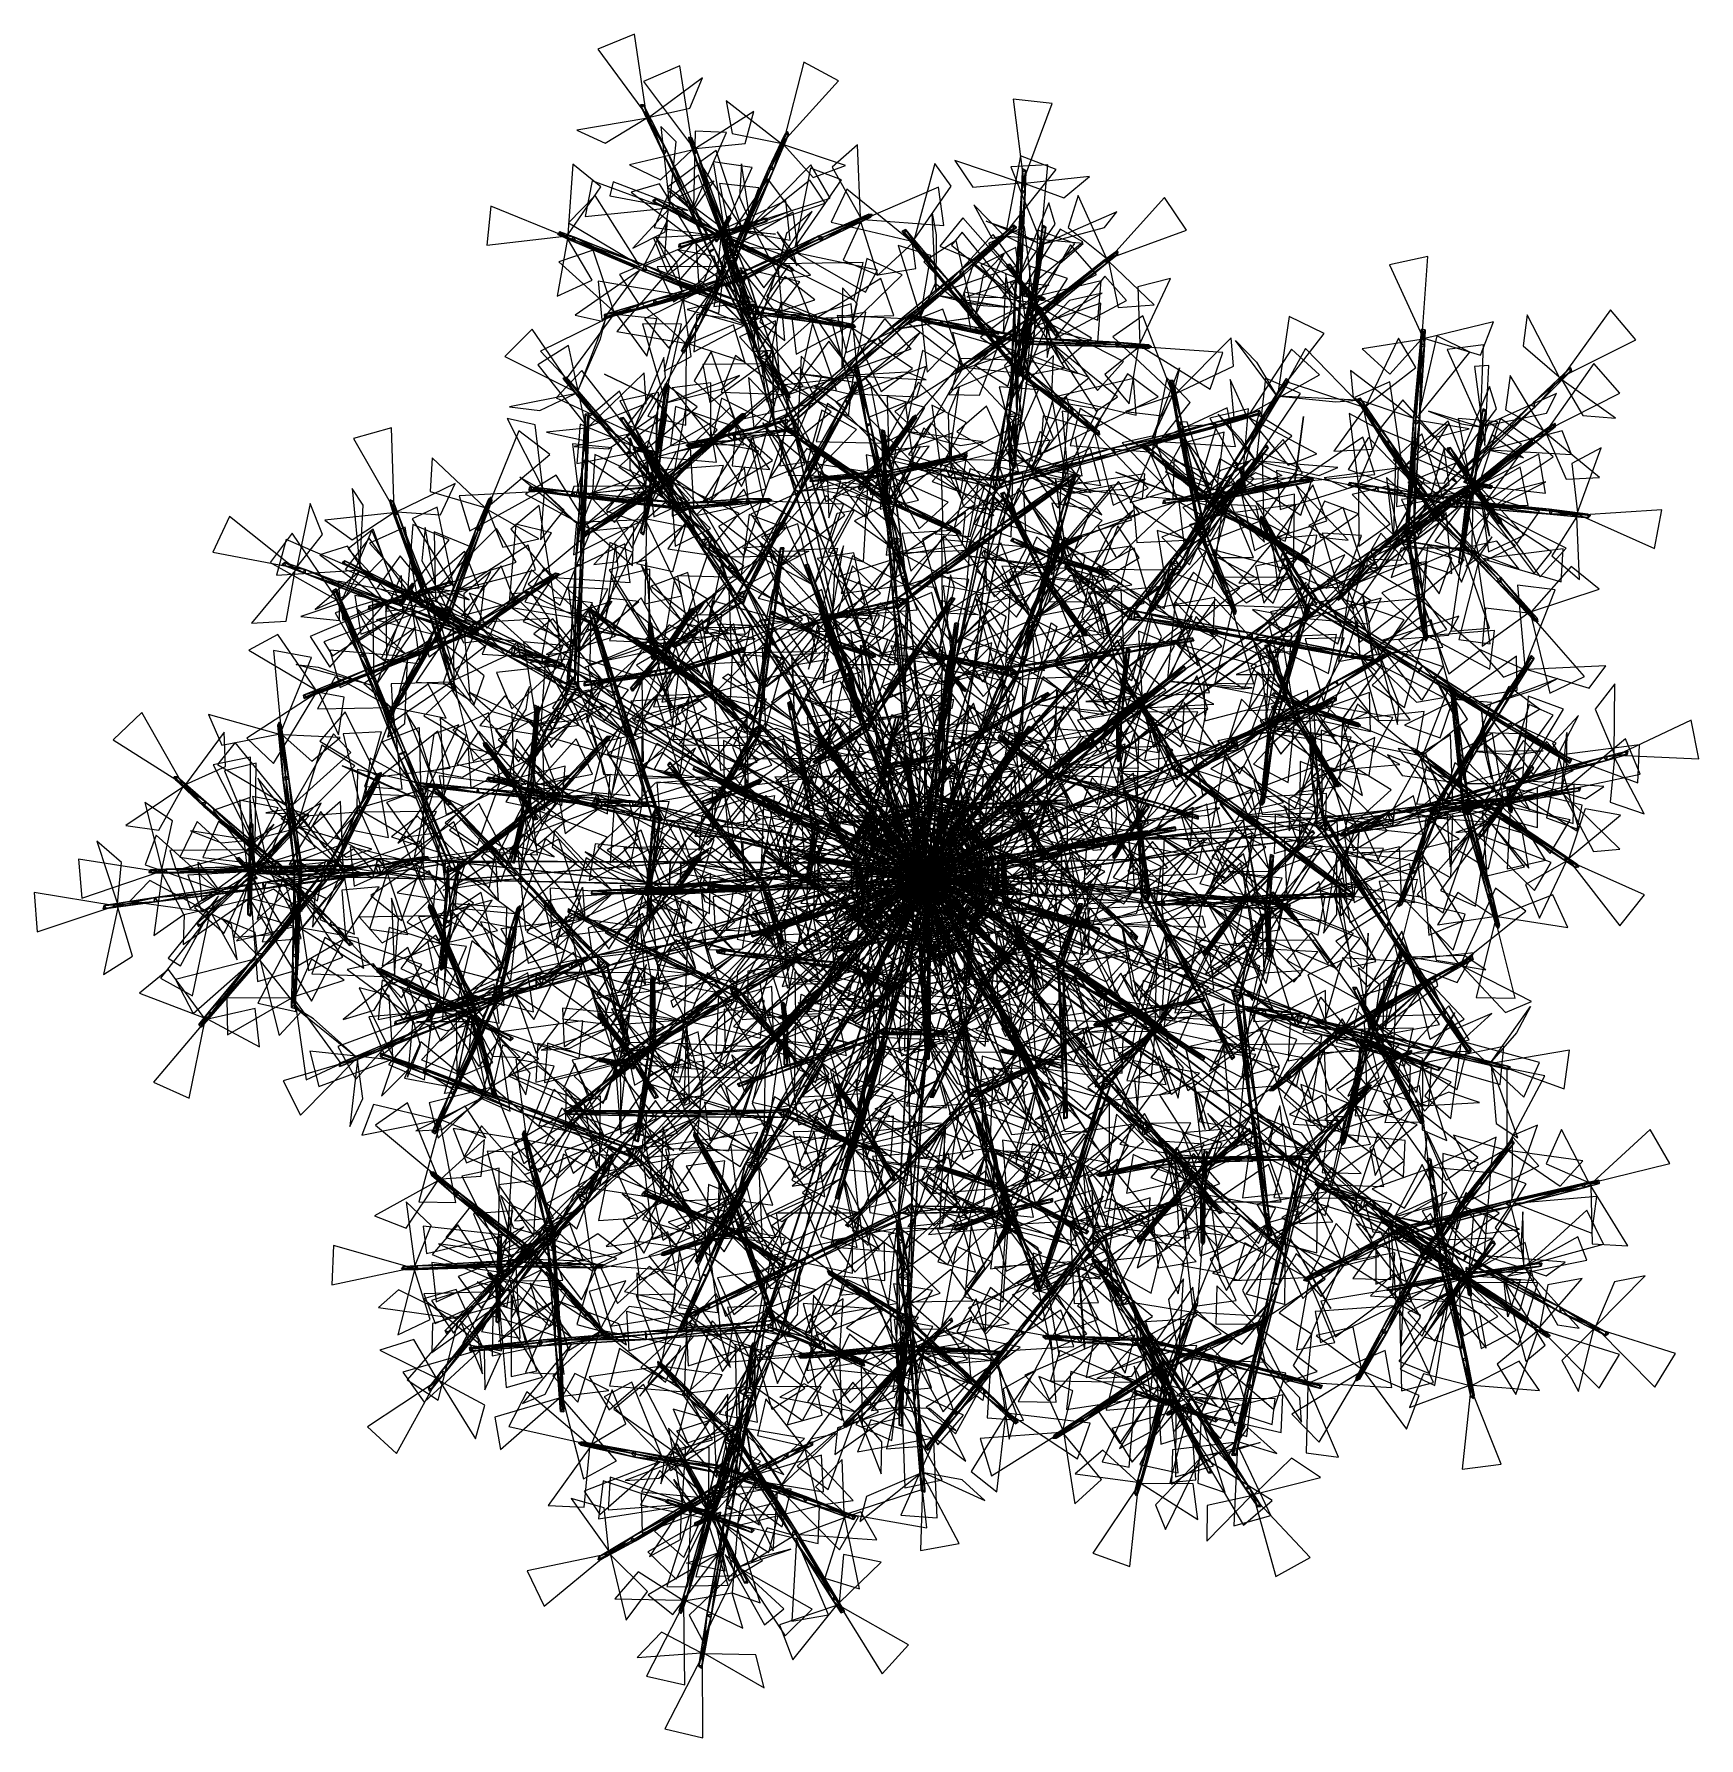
# Model space of a CAD drawing. Extents: x -55 to 51, y -51 to 58.
import ezdxf

# ---------------------------------------------------------------- set-up
doc = ezdxf.new("R2010")
doc.units = 0
doc.header["$MEASUREMENT"] = 0
doc.layers.add('BARK______', color=58, linetype='Continuous')
doc.layers.add('LEAVES____', color=71, linetype='Continuous')

msp = doc.modelspace()

# ---------------------------------------------------------------- meshes
at = {"layer": 'BARK______'}
mesh = msp.add_polyface(dxfattribs=at)
corners = [(-15.14, 50.11, 75.08), (-11.91, 44.11, 71.85), (-12.23, 43.86, 72.07), (-14.94, 50.36, 74.98), (-12.26, 43.97, 71.62), (-15.23, 50.33, 74.85), (-16.55, 53.1, 79.24), (-16.42, 53.28, 79.2), (-16.63, 53.28, 79.12), (-16.22, 42.74, 83.28), (-16.34, 43.07, 83.06), (-9.76, 40.55, 80.14), (-16.53, 42.72, 83), (-9.98, 40.07, 80.04), (-9.68, 40.14, 80.49), (-20.77, 44.63, 89.01), (-20.89, 44.87, 88.93), (-21.03, 44.63, 88.91), (-21.67, 45, 91.36), (-21.77, 45.19, 91.33), (-21.89, 45.01, 91.31), (-13.21, 50.08, 107.02), (-10.85, 44.36, 102.68), (-11.15, 44.12, 102.76), (-13.02, 50.25, 106.97), (-11.18, 44.39, 102.48), (-13.24, 50.3, 106.86), (-13.51, 51.02, 108.56), (-13.34, 51.17, 108.54), (-13.54, 51.22, 108.47), (-15.7, 47.06, 114.59), (-11.09, 44.96, 110.26), (-11.11, 44.63, 110.35), (-15.68, 47.28, 114.54), (-11.32, 44.77, 110.12), (-15.84, 47.15, 114.44), (-14.01, 44.23, 120.55), (-11.38, 45.25, 117.87), (-11.2, 45.03, 117.94), (-14.15, 44.4, 120.5), (-11.42, 45, 117.75), (-14.18, 44.2, 120.4), (-11.67, 44.69, 126.32), (-11.88, 44.72, 126.28), (-11.49, 45.43, 125.49), (-11.38, 45.25, 125.39), (-11.78, 44.55, 126.19)]
mesh.append_faces([[corners[k] for k in face] for face in [(0, 1, 2, 0), (0, 3, 1, 0), (3, 4, 1, 3), (3, 5, 4, 3), (5, 2, 4, 5), (5, 0, 2, 5), (6, 3, 0, 6), (6, 7, 3, 6), (7, 5, 3, 7), (7, 8, 5, 7), (8, 0, 5, 8), (8, 6, 0, 8), (6, 8, 7, 6), (9, 10, 11, 9), (10, 12, 13, 10), (12, 9, 14, 12), (15, 10, 9, 15), (15, 16, 10, 15), (16, 12, 10, 16), (16, 17, 12, 16), (17, 9, 12, 17), (17, 15, 9, 17), (18, 16, 15, 18), (18, 19, 16, 18), (19, 17, 16, 19), (19, 20, 17, 19), (20, 15, 17, 20), (20, 18, 15, 20), (18, 20, 19, 18), (21, 22, 23, 21), (21, 24, 22, 21), (24, 25, 22, 24), (24, 26, 25, 24), (26, 23, 25, 26), (26, 21, 23, 26), (27, 24, 21, 27), (27, 28, 24, 27), (28, 26, 24, 28), (28, 29, 26, 28), (29, 21, 26, 29), (29, 27, 21, 29), (27, 29, 28, 27), (30, 31, 32, 30), (30, 33, 31, 30), (33, 34, 31, 33), (33, 35, 34, 33), (35, 32, 34, 35), (35, 30, 32, 35), (30, 35, 33, 30), (36, 37, 38, 36), (36, 39, 37, 36), (39, 40, 37, 39), (39, 41, 40, 39), (41, 38, 40, 41), (41, 36, 38, 41), (36, 41, 39, 36), (42, 43, 44, 42), (43, 45, 44, 43), (43, 46, 45, 43), (42, 46, 43, 42)]], dxfattribs={"vtx3": -1})
mesh = msp.add_polyface(dxfattribs=at)
corners = [(-9.25, 40.58, 80.17), (-10.37, 40.53, 80.06), (-9.43, 37.55, 73.01), (-10.36, 41.67, 87.68), (-9.8, 39.64, 80.43), (-9.89, 42.52, 87.53), (3.75, 42.73, 69.55), (-1.32, 38.13, 66.33), (-1.47, 38.42, 65.94), (-5.78, 39.86, 86.63), (-10, 40.05, 80.36), (-9.86, 40.56, 80.23), (-5.9, 39.47, 86.72), (-9.55, 40.15, 80.08), (-5.53, 39.54, 86.55), (-5.3, 44.9, 92.51), (-10.34, 41.98, 87.69), (-10.59, 42.4, 87.63), (-5.13, 44.59, 92.56), (-10.19, 42.3, 87.36), (-4.97, 44.84, 92.36), (-2.08, 46.31, 99.02), (-1.98, 46.1, 99.06), (-1.86, 46.28, 98.96), (-8.46, 49.19, 99.4), (-10.58, 43.31, 95.15), (-11.01, 43.39, 95.19), (-8.15, 49.13, 99.39), (-10.77, 43.59, 94.88), (-8.26, 49.37, 99.23), (-7.4, 51.42, 103.3), (-7.18, 51.38, 103.3), (-7.25, 51.57, 103.21), (-9.38, 39.83, 108.53), (-9.58, 39.65, 108.51), (-11.28, 44.23, 102.68), (-9.34, 39.59, 108.43), (-10.93, 44.15, 102.52), (-10.98, 44.48, 102.72), (-6.97, 42.88, 115.06), (-11.28, 44.63, 110.29), (-11.23, 44.96, 110.32), (-7.01, 42.65, 115.04), (-11.02, 44.78, 110.12), (-6.83, 42.75, 114.93), (-8.71, 46.04, 120.59), (-8.58, 45.85, 120.56), (-11.29, 44.94, 117.89), (-11.23, 45.18, 117.75), (-8.54, 46.04, 120.45), (-11.46, 45.17, 117.93), (0.23, 45.12, 101.95), (0.26, 45.34, 101.87), (3.17, 41.86, 96.28), (0.06, 45.23, 101.84), (2.88, 41.68, 96.22), (3.11, 41.56, 96.46), (0.74, 39.7, 109.9), (0.62, 39.89, 109.85), (2.53, 39.51, 105.89), (0.52, 39.69, 109.83), (2.41, 39.23, 105.85)]
mesh.append_faces([[corners[k] for k in face] for face in [(0, 1, 2, 0), (3, 0, 4, 3), (3, 5, 0, 3), (5, 1, 0, 5), (6, 7, 8, 6), (9, 10, 11, 9), (9, 12, 10, 9), (12, 13, 10, 12), (12, 14, 13, 12), (14, 11, 13, 14), (14, 9, 11, 14), (15, 16, 17, 15), (15, 18, 16, 15), (18, 19, 16, 18), (18, 20, 19, 18), (20, 17, 19, 20), (20, 15, 17, 20), (21, 18, 15, 21), (21, 22, 18, 21), (22, 20, 18, 22), (22, 23, 20, 22), (23, 15, 20, 23), (23, 21, 15, 23), (21, 23, 22, 21), (24, 25, 26, 24), (24, 27, 25, 24), (27, 28, 25, 27), (27, 29, 28, 27), (29, 26, 28, 29), (29, 24, 26, 29), (30, 27, 24, 30), (30, 31, 27, 30), (31, 29, 27, 31), (31, 32, 29, 31), (32, 24, 29, 32), (32, 30, 24, 32), (30, 32, 31, 30), (33, 34, 35, 33), (34, 36, 37, 34), (36, 33, 38, 36), (39, 40, 41, 39), (39, 42, 40, 39), (42, 43, 40, 42), (42, 44, 43, 42), (44, 41, 43, 44), (44, 39, 41, 44), (39, 44, 42, 39), (45, 46, 47, 45), (46, 48, 47, 46), (46, 49, 48, 46), (49, 50, 48, 49), (49, 45, 50, 49), (45, 49, 46, 45), (51, 52, 53, 51), (52, 54, 55, 52), (54, 51, 56, 54), (51, 54, 52, 51), (57, 58, 59, 57), (58, 60, 61, 58), (57, 60, 58, 57)]], dxfattribs={"vtx3": -1})
mesh = msp.add_polyface(dxfattribs=at)
corners = [(3.75, 42.73, 69.55), (3.76, 42.43, 69.77), (-1.32, 38.13, 66.33), (-1.13, 38.04, 65.89), (4.01, 42.47, 69.52), (-1.47, 38.42, 65.94), (7.16, 45.61, 75.69), (7.14, 45.4, 75.8), (7.33, 45.45, 75.67), (7.92, 39.75, 108.15), (7.74, 37.82, 100.75), (7.69, 38.63, 100.59), (7.96, 39.06, 108.24), (8.11, 40.52, 115.74), (8.14, 39.97, 115.78), (7.22, 40.91, 85.51), (7.58, 40.98, 85.32), (7.36, 33.43, 86.28), (7.25, 41.03, 85.12), (6.91, 33.41, 86), (6.89, 33.41, 86.53), (7.65, 47.62, 88.91), (7.89, 47.72, 88.84), (7.67, 47.83, 88.73), (7.73, 49, 90.78), (7.93, 49.09, 90.74), (7.74, 49.19, 90.67), (3.11, 41.56, 96.46), (7.72, 36.56, 93.22), (7.59, 36.19, 93.52), (3.17, 41.86, 96.28), (7.33, 36.29, 93.13), (2.88, 41.68, 96.22), (0.23, 45.12, 101.95), (0.26, 45.34, 101.87), (0.06, 45.23, 101.84), (2.68, 39.25, 105.99), (2.53, 39.51, 105.89), (7.94, 38.49, 100.63), (2.41, 39.23, 105.85), (7.78, 38.1, 100.54), (8.13, 38.13, 100.81), (0.74, 39.7, 109.9), (0.62, 39.89, 109.85), (0.52, 39.69, 109.83), (6.8, 42.94, 125.8), (8.55, 40.81, 123.38), (8.4, 40.58, 123.45), (6.92, 43.13, 125.75), (8.3, 40.77, 123.26), (6.72, 43.09, 125.65), (7.82, 41.09, 131.65), (7.78, 41.3, 131.6), (8.45, 41.17, 130.99), (8.32, 41, 130.89), (7.66, 41.14, 131.51), (8.49, 40.95, 131.04)]
mesh.append_faces([[corners[k] for k in face] for face in [(0, 1, 2, 0), (1, 3, 2, 1), (1, 4, 3, 1), (4, 5, 3, 4), (4, 0, 5, 4), (6, 1, 0, 6), (6, 7, 1, 6), (7, 4, 1, 7), (7, 8, 4, 7), (8, 0, 4, 8), (8, 6, 0, 8), (6, 8, 7, 6), (9, 10, 11, 9), (9, 12, 10, 9), (13, 12, 9, 13), (13, 14, 12, 13), (15, 16, 17, 15), (16, 18, 19, 16), (18, 15, 20, 18), (21, 16, 15, 21), (21, 22, 16, 21), (22, 18, 16, 22), (22, 23, 18, 22), (23, 15, 18, 23), (23, 21, 15, 23), (24, 22, 21, 24), (24, 25, 22, 24), (25, 23, 22, 25), (25, 26, 23, 25), (26, 21, 23, 26), (26, 24, 21, 26), (24, 26, 25, 24), (27, 28, 29, 27), (27, 30, 28, 27), (30, 31, 28, 30), (30, 32, 31, 30), (32, 29, 31, 32), (32, 27, 29, 32), (33, 30, 27, 33), (34, 32, 30, 34), (35, 27, 32, 35), (36, 37, 38, 36), (37, 39, 40, 37), (39, 36, 41, 39), (42, 37, 36, 42), (43, 39, 37, 43), (44, 36, 39, 44), (45, 46, 47, 45), (45, 48, 46, 45), (48, 49, 46, 48), (48, 50, 49, 48), (50, 47, 49, 50), (50, 45, 47, 50), (45, 50, 48, 45), (51, 52, 53, 51), (52, 54, 53, 52), (52, 55, 54, 52), (55, 56, 54, 55), (55, 51, 56, 55), (51, 55, 52, 51)]], dxfattribs={"vtx3": -1})
mesh = msp.add_polyface(dxfattribs=at)
corners = [(-10.87, 42.49, 87.47), (-9.8, 39.64, 80.43), (-10.37, 40.53, 80.06), (-10.36, 41.67, 87.68), (-9.89, 42.52, 87.53), (-11.21, 43.66, 95.02), (-10.77, 42.95, 95.14), (-10.37, 43.69, 95.06), (-11.42, 44.48, 102.61), (-11.05, 43.88, 102.68), (-10.72, 44.5, 102.63), (-11.46, 44.94, 110.23), (-11.17, 44.46, 110.26), (-10.9, 44.96, 110.24), (-11.55, 45.21, 117.85), (-11.32, 44.85, 117.86), (-11.12, 45.22, 117.85), (-11.52, 45.44, 125.47), (-11.37, 45.19, 125.47), (-11.23, 45.45, 125.47), (-11.5, 45.45, 128.59), (-11.38, 45.26, 128.59), (-11.27, 45.46, 128.59), (-12.23, 43.86, 72.07), (-8.52, 37.45, 73.28), (-8.97, 37.2, 73.57), (-11.91, 44.11, 71.85), (-8.95, 37.18, 72.98), (-12.26, 43.97, 71.62), (-9.38, 39.83, 108.53), (-11.28, 44.23, 102.68), (-10.98, 44.48, 102.72), (-9.58, 39.65, 108.51), (-10.93, 44.15, 102.52), (-9.34, 39.59, 108.43), (-8.71, 46.04, 120.59), (-11.29, 44.94, 117.89), (-11.46, 45.17, 117.93), (-11.67, 44.69, 126.32), (-11.49, 45.43, 125.49), (-11.26, 45.4, 125.53), (-11.78, 44.55, 126.19), (-11.38, 45.25, 125.39), (-11.07, 46.09, 126.27), (-11.26, 45.29, 125.5), (-11.5, 45.33, 125.53), (-10.86, 46.05, 126.24), (-11.37, 45.46, 125.38), (-10.96, 46.21, 126.13)]
mesh.append_faces([[corners[k] for k in face] for face in [(0, 1, 2, 0), (0, 3, 1, 0), (4, 0, 2, 4), (5, 3, 0, 5), (5, 6, 3, 5), (6, 4, 3, 6), (6, 7, 4, 6), (7, 0, 4, 7), (7, 5, 0, 7), (8, 6, 5, 8), (8, 9, 6, 8), (9, 7, 6, 9), (9, 10, 7, 9), (10, 5, 7, 10), (10, 8, 5, 10), (11, 9, 8, 11), (11, 12, 9, 11), (12, 10, 9, 12), (12, 13, 10, 12), (13, 8, 10, 13), (13, 11, 8, 13), (14, 12, 11, 14), (14, 15, 12, 14), (15, 13, 12, 15), (15, 16, 13, 15), (16, 11, 13, 16), (16, 14, 11, 16), (17, 15, 14, 17), (17, 18, 15, 17), (18, 16, 15, 18), (18, 19, 16, 18), (19, 14, 16, 19), (19, 17, 14, 19), (20, 18, 17, 20), (20, 21, 18, 20), (21, 19, 18, 21), (21, 22, 19, 21), (22, 17, 19, 22), (22, 20, 17, 22), (20, 22, 21, 20), (23, 24, 25, 23), (23, 26, 24, 23), (26, 27, 24, 26), (26, 28, 27, 26), (28, 25, 27, 28), (28, 23, 25, 28), (29, 30, 31, 29), (32, 33, 30, 32), (34, 31, 33, 34), (35, 36, 37, 35), (38, 39, 40, 38), (41, 40, 42, 41), (41, 38, 40, 41), (43, 44, 45, 43), (43, 46, 44, 43), (46, 47, 44, 46), (46, 48, 47, 46), (48, 45, 47, 48), (48, 43, 45, 48), (43, 48, 46, 43)]], dxfattribs={"vtx3": -1})
mesh = msp.add_polyface(dxfattribs=at)
corners = [(7.96, 39.06, 108.24), (8.54, 39.44, 108.17), (8.43, 38.27, 100.63), (7.69, 38.63, 100.59), (7.92, 39.75, 108.15), (8.14, 39.97, 115.78), (8.6, 40.28, 115.75), (8.11, 40.52, 115.74), (8.28, 40.92, 123.35), (8.31, 40.5, 123.37), (8.66, 40.73, 123.36), (8.33, 41.18, 130.97), (8.35, 40.9, 130.98), (8.58, 41.05, 130.97), (8.37, 41.23, 133.48), (8.39, 41, 133.49), (8.58, 41.13, 133.48), (12.9, 43.36, 112.57), (8.25, 39.24, 108.25), (7.95, 39.48, 108.29), (13.11, 43.2, 112.55), (8.22, 39.54, 108.02), (13.11, 43.42, 112.42), (13.6, 43.87, 113.93), (13.77, 43.73, 113.93), (13.79, 43.94, 113.85), (8.99, 45.44, 119.53), (8.47, 40.22, 115.79), (8.15, 40.17, 115.86), (9.21, 45.48, 119.48), (8.23, 40.38, 115.62), (9.05, 45.59, 119.36), (9.98, 38.74, 126.03), (8.28, 40.64, 123.4), (8.45, 40.87, 123.43), (9.84, 38.56, 126.01), (8.52, 40.65, 123.26), (10.04, 38.56, 125.9), (9.02, 41.02, 131.66), (8.38, 40.91, 131), (8.36, 41.15, 131.03), (9.04, 40.8, 131.63), (8.52, 41.06, 130.89), (9.17, 40.94, 131.52), (7.82, 41.09, 131.65), (8.45, 41.17, 130.99), (8.49, 40.95, 131.04)]
mesh.append_faces([[corners[k] for k in face] for face in [(0, 1, 2, 0), (1, 3, 2, 1), (1, 4, 3, 1), (5, 1, 0, 5), (5, 6, 1, 5), (6, 4, 1, 6), (6, 7, 4, 6), (8, 5, 7, 8), (8, 9, 5, 8), (9, 6, 5, 9), (9, 10, 6, 9), (10, 7, 6, 10), (10, 8, 7, 10), (11, 9, 8, 11), (11, 12, 9, 11), (12, 10, 9, 12), (12, 13, 10, 12), (13, 8, 10, 13), (13, 11, 8, 13), (14, 12, 11, 14), (14, 15, 12, 14), (15, 13, 12, 15), (15, 16, 13, 15), (16, 11, 13, 16), (16, 14, 11, 16), (14, 16, 15, 14), (17, 18, 19, 17), (17, 20, 18, 17), (20, 21, 18, 20), (20, 22, 21, 20), (22, 19, 21, 22), (22, 17, 19, 22), (23, 20, 17, 23), (23, 24, 20, 23), (24, 22, 20, 24), (24, 25, 22, 24), (25, 17, 22, 25), (25, 23, 17, 25), (23, 25, 24, 23), (26, 27, 28, 26), (26, 29, 27, 26), (29, 30, 27, 29), (29, 31, 30, 29), (31, 28, 30, 31), (31, 26, 28, 31), (26, 31, 29, 26), (32, 33, 34, 32), (32, 35, 33, 32), (35, 36, 33, 35), (35, 37, 36, 35), (37, 34, 36, 37), (37, 32, 34, 37), (38, 39, 40, 38), (38, 41, 39, 38), (41, 42, 39, 41), (41, 43, 42, 41), (43, 40, 42, 43), (43, 38, 40, 43), (38, 43, 41, 38), (44, 45, 46, 44)]], dxfattribs={"vtx3": -1})
mesh = msp.add_polyface(dxfattribs=at)
corners = [(-12.51, 31.92, 82), (-11.09, 32.2, 74.49), (-10.65, 32.39, 74.66), (-16.22, 42.74, 83.28), (-9.76, 40.55, 80.14), (-9.68, 40.14, 80.49), (-16.34, 43.07, 83.06), (-9.98, 40.07, 80.04), (-16.53, 42.72, 83), (-15.47, 40.67, 92.91), (-10.51, 42.47, 87.52), (-10.14, 42.22, 87.73), (-15.77, 40.85, 92.8), (-10.46, 41.99, 87.43), (-15.74, 40.49, 92.74), (-18.71, 39.81, 99.49), (-18.91, 39.92, 99.45), (-18.9, 39.69, 99.42), (-12.89, 39.21, 100.99), (-11.02, 43.53, 95.08), (-10.59, 43.55, 95.19), (-13.2, 39.18, 100.94), (-10.75, 43.21, 94.95), (-13.02, 38.95, 100.86), (-13.79, 37.65, 105.24), (-14.01, 37.63, 105.22), (-13.88, 37.45, 105.18), (-20.14, 33.56, 87.1), (-20.1, 30.45, 83.07), (-20.31, 30.62, 82.9), (-20, 33.42, 87.2), (-19.99, 30.65, 82.85), (-19.92, 33.59, 87.08), (-21.47, 35.73, 102.22), (-17.3, 31.23, 98.5), (-17.49, 30.96, 98.65), (-21.36, 35.92, 102.15), (-17.55, 31.07, 98.31), (-21.55, 35.85, 102.04), (-10.76, 33.1, 118.44), (-10.58, 32.91, 118.47), (-14.91, 29.04, 113.57), (-10.53, 33.12, 118.33), (-14.87, 29.32, 113.31), (-15.18, 29.31, 113.53), (-15.03, 35.35, 124.81), (-15.45, 30.09, 121.07), (-15.78, 30.06, 121.1), (-14.8, 35.37, 124.79), (-15.65, 30.26, 120.86), (-14.94, 35.49, 124.65), (-17.85, 33.17, 130.8), (-17.72, 33.35, 130.76), (-15.94, 30.89, 128.61), (-16.18, 30.85, 128.47), (-17.91, 33.32, 130.64), (-16.11, 30.67, 128.67)]
mesh.append_faces([[corners[k] for k in face] for face in [(0, 1, 2, 0), (3, 4, 5, 3), (6, 7, 4, 6), (8, 5, 7, 8), (9, 10, 11, 9), (9, 12, 10, 9), (12, 13, 10, 12), (12, 14, 13, 12), (14, 11, 13, 14), (14, 9, 11, 14), (15, 12, 9, 15), (15, 16, 12, 15), (16, 14, 12, 16), (16, 17, 14, 16), (17, 9, 14, 17), (17, 15, 9, 17), (15, 17, 16, 15), (18, 19, 20, 18), (18, 21, 19, 18), (21, 22, 19, 21), (21, 23, 22, 21), (23, 20, 22, 23), (23, 18, 20, 23), (24, 21, 18, 24), (24, 25, 21, 24), (25, 23, 21, 25), (25, 26, 23, 25), (26, 18, 23, 26), (26, 24, 18, 26), (24, 26, 25, 24), (27, 28, 29, 27), (27, 30, 28, 27), (30, 31, 28, 30), (30, 32, 31, 30), (32, 29, 31, 32), (32, 27, 29, 32), (27, 32, 30, 27), (33, 34, 35, 33), (33, 36, 34, 33), (36, 37, 34, 36), (36, 38, 37, 36), (38, 35, 37, 38), (38, 33, 35, 38), (33, 38, 36, 33), (39, 40, 41, 39), (40, 42, 43, 40), (42, 39, 44, 42), (45, 46, 47, 45), (45, 48, 46, 45), (48, 49, 46, 48), (48, 50, 49, 48), (50, 47, 49, 50), (50, 45, 47, 50), (45, 50, 48, 45), (51, 52, 53, 51), (52, 54, 53, 52), (52, 55, 54, 52), (55, 56, 54, 55), (55, 51, 56, 55), (51, 55, 52, 51)]], dxfattribs={"vtx3": -1})
mesh = msp.add_polyface(dxfattribs=at)
corners = [(-9.43, 37.55, 73.01), (-7.91, 32.38, 67.58), (-8.14, 33.16, 66.73), (-8.82, 36.64, 73.63), (-6.79, 32.71, 67.59), (-8.19, 37.63, 73.19), (-7.02, 33.49, 66.75), (-10.37, 40.53, 80.06), (-9.8, 39.64, 80.43), (-9.25, 40.58, 80.17), (-10.65, 32.39, 74.66), (-7.8, 32.99, 67.02), (-7.26, 33.23, 67.28), (-11.09, 32.2, 74.49), (-7.33, 32.59, 67.19), (-10.7, 31.89, 74.6), (-12.55, 31.55, 81.97), (-7.76, 36.06, 80.68), (-9.14, 37.2, 73.34), (-8.71, 37.6, 73.28), (-8.11, 35.75, 80.73), (-8.59, 37.02, 73.23), (-7.67, 35.6, 80.67), (-7.32, 35.15, 88.23), (-7.56, 34.93, 88.27), (-7.26, 34.83, 88.25), (-7.14, 34.82, 93.57), (-7.31, 34.67, 93.6), (-7.1, 34.6, 93.59), (-9.17, 39.14, 110.23), (-9.58, 39.65, 108.51), (-9.38, 39.83, 108.53), (-9.34, 39, 110.22), (-9.34, 39.59, 108.43), (-9.13, 38.93, 110.17), (-10.15, 33.58, 119.89), (-10.58, 32.91, 118.47), (-10.76, 33.1, 118.44), (-10, 33.42, 119.91), (-10.53, 33.12, 118.33), (-9.94, 33.61, 119.82), (-7.27, 32.58, 123.43), (-6.35, 32.13, 121.86), (-6.34, 31.9, 121.99), (-7.29, 32.79, 123.36), (-6.52, 31.96, 121.81), (-7.45, 32.64, 123.32)]
mesh.append_faces([[corners[k] for k in face] for face in [(0, 1, 2, 0), (0, 3, 1, 0), (3, 4, 1, 3), (3, 5, 4, 3), (5, 6, 4, 5), (5, 2, 6, 5), (5, 0, 2, 5), (7, 3, 0, 7), (7, 8, 3, 7), (8, 5, 3, 8), (8, 9, 5, 8), (9, 0, 5, 9), (10, 11, 12, 10), (10, 13, 11, 10), (13, 14, 11, 13), (13, 15, 14, 13), (15, 12, 14, 15), (15, 10, 12, 15), (16, 10, 15, 16), (17, 18, 19, 17), (17, 20, 18, 17), (20, 21, 18, 20), (20, 22, 21, 20), (22, 19, 21, 22), (22, 17, 19, 22), (23, 20, 17, 23), (23, 24, 20, 23), (24, 22, 20, 24), (24, 25, 22, 24), (25, 17, 22, 25), (25, 23, 17, 25), (26, 24, 23, 26), (26, 27, 24, 26), (27, 25, 24, 27), (27, 28, 25, 27), (28, 23, 25, 28), (28, 26, 23, 28), (26, 28, 27, 26), (29, 30, 31, 29), (29, 32, 30, 29), (32, 33, 30, 32), (32, 34, 33, 32), (34, 31, 33, 34), (34, 29, 31, 34), (29, 34, 32, 29), (35, 36, 37, 35), (35, 38, 36, 35), (38, 39, 36, 38), (38, 40, 39, 38), (40, 37, 39, 40), (40, 35, 37, 40), (35, 40, 38, 35), (41, 42, 43, 41), (41, 44, 42, 41), (44, 45, 42, 44), (44, 46, 45, 44), (46, 43, 45, 46), (46, 41, 43, 46), (41, 46, 44, 41)]], dxfattribs={"vtx3": -1})
mesh = msp.add_polyface(dxfattribs=at)
corners = [(6.69, 33.9, 86.05), (5.96, 28.71, 80.48), (5.81, 29.65, 79.62), (6.78, 32.92, 86.57), (6.98, 29.17, 79.87), (7.69, 33.44, 86.2), (7.23, 36.79, 93.16), (7.3, 35.87, 93.46), (3.36, 29.91, 86.99), (6.01, 29.38, 79.86), (6.54, 29.32, 80.11), (2.92, 29.96, 86.83), (6.21, 28.84, 80), (3.09, 29.54, 86.92), (1.48, 30.26, 94.33), (1.16, 30.3, 94.27), (1.28, 30, 94.31), (7.22, 40.91, 85.51), (7.36, 33.43, 86.28), (6.89, 33.41, 86.53), (7.25, 41.03, 85.12), (6.91, 33.41, 86), (7.35, 31.62, 93.63), (6.76, 33.5, 86.32), (7.28, 33.63, 86.28), (6.95, 31.52, 93.67), (7.12, 33.12, 86.22), (7.23, 31.23, 93.61), (7.28, 30.5, 101.16), (7.02, 30.43, 101.2), (7.2, 30.23, 101.17), (7.28, 30.31, 103.5), (7.06, 30.26, 103.53), (7.21, 30.1, 103.52), (2.68, 39.25, 105.99), (7.94, 38.49, 100.63), (8.13, 38.13, 100.81), (2.53, 39.51, 105.89), (7.78, 38.1, 100.54), (2.41, 39.23, 105.85), (4.23, 36.64, 114.05), (8, 39.59, 108.2), (8.34, 39.43, 108.28), (3.99, 36.74, 114.01), (8.08, 39.24, 108.08), (4.03, 36.5, 113.94), (3.69, 36.3, 115.53), (3.48, 36.39, 115.51), (3.51, 36.17, 115.47), (4.02, 31.01, 130.43), (-0.88, 29.6, 126.11), (-0.99, 29.92, 126.08), (4.09, 30.79, 130.45), (-0.74, 29.81, 125.89), (4.19, 30.93, 130.3)]
mesh.append_faces([[corners[k] for k in face] for face in [(0, 1, 2, 0), (0, 3, 1, 0), (3, 4, 1, 3), (3, 5, 4, 3), (5, 2, 4, 5), (5, 0, 2, 5), (6, 3, 0, 6), (6, 7, 3, 6), (8, 9, 10, 8), (8, 11, 9, 8), (11, 12, 9, 11), (11, 13, 12, 11), (13, 10, 12, 13), (13, 8, 10, 13), (14, 11, 8, 14), (14, 15, 11, 14), (15, 13, 11, 15), (15, 16, 13, 15), (16, 8, 13, 16), (16, 14, 8, 16), (17, 18, 19, 17), (20, 19, 21, 20), (22, 23, 24, 22), (22, 25, 23, 22), (25, 26, 23, 25), (25, 27, 26, 25), (27, 24, 26, 27), (28, 25, 22, 28), (28, 29, 25, 28), (29, 27, 25, 29), (29, 30, 27, 29), (31, 29, 28, 31), (31, 32, 29, 31), (32, 30, 29, 32), (32, 33, 30, 32), (31, 33, 32, 31), (34, 35, 36, 34), (37, 38, 35, 37), (39, 36, 38, 39), (40, 41, 42, 40), (40, 43, 41, 40), (43, 44, 41, 43), (43, 45, 44, 43), (45, 42, 44, 45), (45, 40, 42, 45), (46, 43, 40, 46), (46, 47, 43, 46), (47, 45, 43, 47), (47, 48, 45, 47), (48, 40, 45, 48), (48, 46, 40, 48), (46, 48, 47, 46), (49, 50, 51, 49), (49, 52, 50, 49), (52, 53, 50, 52), (52, 54, 53, 52), (54, 51, 53, 54), (54, 49, 51, 54), (49, 54, 52, 49)]], dxfattribs={"vtx3": -1})
mesh = msp.add_polyface(dxfattribs=at)
corners = [(7.3, 35.87, 93.46), (7.69, 33.44, 86.2), (6.78, 32.92, 86.57), (8.1, 36.37, 93.25), (6.69, 33.9, 86.05), (7.23, 36.79, 93.16), (7.69, 38.63, 100.59), (7.74, 37.82, 100.75), (8.43, 38.27, 100.63), (7.96, 39.06, 108.24), (13.52, 31.42, 79.11), (6.3, 29.12, 80.32), (6.16, 29.49, 79.88), (13.53, 31.1, 79.44), (6.3, 28.92, 79.77), (13.65, 30.98, 79.03), (7.58, 40.98, 85.32), (6.91, 33.41, 86), (7.36, 33.43, 86.28), (7.23, 31.23, 93.61), (7.35, 31.62, 93.63), (7.28, 33.63, 86.28), (7.2, 30.23, 101.17), (7.28, 30.5, 101.16), (7.21, 30.1, 103.52), (7.28, 30.31, 103.5), (10.9, 33.97, 99.66), (7.31, 36.26, 93.41), (7.63, 36.62, 93.31), (10.65, 33.71, 99.73), (7.71, 36.16, 93.16), (10.96, 33.62, 99.59), (12.6, 32.46, 106.48), (12.43, 32.3, 106.52), (12.64, 32.24, 106.46), (13.68, 38.16, 105.62), (7.87, 38.03, 100.77), (7.86, 38.46, 100.72), (13.69, 37.85, 105.66), (8.13, 38.22, 100.48), (13.9, 37.98, 105.49), (15.76, 37.98, 109.49), (15.75, 37.76, 109.52), (7.76, 36.2, 120.75), (8.1, 40.3, 115.79), (8.43, 40.37, 115.83), (7.53, 36.15, 120.72), (8.33, 40.1, 115.65), (7.69, 36.01, 120.62), (9.98, 38.74, 126.03), (10.04, 38.56, 125.9), (9.84, 38.56, 126.01), (11.08, 29.81, 108.63), (11.11, 29.62, 108.76), (6.06, 25.98, 104.82), (11.24, 29.65, 108.57), (5.94, 26.24, 104.59), (10.9, 29.56, 125.43), (11.11, 29.58, 125.37), (10.61, 27.82, 124.06), (10.96, 29.7, 125.27), (10.42, 27.93, 123.92), (10.36, 27.82, 124.16)]
mesh.append_faces([[corners[k] for k in face] for face in [(0, 1, 2, 0), (0, 3, 1, 0), (3, 4, 1, 3), (3, 5, 4, 3), (6, 0, 5, 6), (6, 7, 0, 6), (7, 3, 0, 7), (7, 8, 3, 7), (8, 5, 3, 8), (8, 6, 5, 8), (9, 8, 7, 9), (10, 11, 12, 10), (10, 13, 11, 10), (13, 14, 11, 13), (13, 15, 14, 13), (15, 12, 14, 15), (15, 10, 12, 15), (16, 17, 18, 16), (19, 20, 21, 19), (22, 20, 19, 22), (22, 23, 20, 22), (24, 23, 22, 24), (24, 25, 23, 24), (26, 27, 28, 26), (26, 29, 27, 26), (29, 30, 27, 29), (29, 31, 30, 29), (31, 28, 30, 31), (31, 26, 28, 31), (32, 29, 26, 32), (32, 33, 29, 32), (33, 31, 29, 33), (33, 34, 31, 33), (34, 26, 31, 34), (34, 32, 26, 34), (32, 34, 33, 32), (35, 36, 37, 35), (35, 38, 36, 35), (38, 39, 36, 38), (38, 40, 39, 38), (40, 37, 39, 40), (40, 35, 37, 40), (41, 38, 35, 41), (42, 40, 38, 42), (43, 44, 45, 43), (43, 46, 44, 43), (46, 47, 44, 46), (46, 48, 47, 46), (48, 45, 47, 48), (48, 43, 45, 48), (43, 48, 46, 43), (49, 50, 51, 49), (52, 53, 54, 52), (55, 52, 56, 55), (52, 55, 53, 52), (57, 58, 59, 57), (58, 60, 61, 58), (60, 62, 61, 60), (60, 57, 62, 60), (57, 60, 58, 57)]], dxfattribs={"vtx3": -1})
mesh = msp.add_polyface(dxfattribs=at)
corners = [(-1.47, 38.42, 65.94), (-7.4, 32.93, 67.53), (-7.7, 33.18, 67.02), (-1.32, 38.13, 66.33), (-7.29, 32.69, 66.94), (-1.13, 38.04, 65.89), (-3.48, 39.37, 93.88), (-5.9, 39.47, 86.72), (-5.78, 39.86, 86.63), (-3.57, 39.11, 93.93), (-5.53, 39.54, 86.55), (-3.3, 39.15, 93.87), (-3.05, 39.28, 96.41), (-3.12, 39.07, 96.44), (-2.91, 39.11, 96.41), (0.52, 39.69, 109.83), (0.74, 39.7, 109.9), (2.68, 39.25, 105.99), (-3.57, 34.45, 95.92), (-6.56, 28.56, 92.24), (-6.79, 28.76, 91.96), (-3.46, 34.24, 96.06), (-3.31, 34.37, 95.87), (-6.43, 28.59, 91.86), (-2.93, 35.61, 97.9), (-2.85, 35.42, 97.98), (-2.71, 35.55, 97.86), (-1.18, 31.83, 144.33), (-1.11, 31.4, 141.17), (-1.21, 31.68, 141.15), (-1.1, 31.62, 144.34), (-0.92, 31.62, 141.15), (-0.96, 31.79, 144.33), (-2.98, 36.61, 114.01), (-1.96, 32.93, 111.4), (-2.22, 32.79, 111.52), (-2.8, 36.72, 113.94), (-2.22, 32.92, 111.24), (-3, 36.75, 113.84), (0.76, 33.42, 135.93), (-0.88, 30.71, 133.62), (-1.15, 30.82, 133.65), (0.96, 33.33, 135.91), (-0.97, 30.92, 133.45), (0.9, 33.5, 135.77), (-1.27, 32.42, 141.9), (-0.95, 31.58, 141.18), (-1.16, 31.48, 141.23), (-1.07, 32.51, 141.86), (-1.14, 31.65, 141.06), (-1.25, 32.57, 141.74)]
mesh.append_faces([[corners[k] for k in face] for face in [(0, 1, 2, 0), (0, 3, 1, 0), (3, 4, 1, 3), (3, 5, 4, 3), (5, 2, 4, 5), (5, 0, 2, 5), (6, 7, 8, 6), (6, 9, 7, 6), (9, 10, 7, 9), (9, 11, 10, 9), (11, 8, 10, 11), (11, 6, 8, 11), (12, 9, 6, 12), (12, 13, 9, 12), (13, 11, 9, 13), (13, 14, 11, 13), (14, 6, 11, 14), (14, 12, 6, 14), (12, 14, 13, 12), (15, 16, 17, 15), (18, 19, 20, 18), (18, 21, 19, 18), (21, 22, 23, 21), (22, 20, 23, 22), (22, 18, 20, 22), (24, 21, 18, 24), (24, 25, 21, 24), (25, 22, 21, 25), (25, 26, 22, 25), (26, 18, 22, 26), (26, 24, 18, 26), (24, 26, 25, 24), (27, 28, 29, 27), (27, 30, 28, 27), (30, 31, 28, 30), (30, 32, 31, 30), (32, 29, 31, 32), (32, 27, 29, 32), (27, 32, 30, 27), (33, 34, 35, 33), (33, 36, 34, 33), (36, 37, 34, 36), (36, 38, 37, 36), (38, 35, 37, 38), (38, 33, 35, 38), (33, 38, 36, 33), (39, 40, 41, 39), (39, 42, 40, 39), (42, 43, 40, 42), (42, 44, 43, 42), (44, 41, 43, 44), (44, 39, 41, 44), (39, 44, 42, 39), (45, 46, 47, 45), (45, 48, 46, 45), (48, 49, 46, 48), (48, 50, 49, 48), (50, 47, 49, 50), (50, 45, 47, 50), (45, 50, 48, 45)]], dxfattribs={"vtx3": -1})
mesh = msp.add_polyface(dxfattribs=at)
corners = [(19.97, 33.04, 82.9), (13.53, 31.1, 79.44), (13.52, 31.42, 79.11), (19.87, 32.79, 83.07), (13.65, 30.98, 79.03), (20.1, 32.74, 82.85), (15.76, 37.98, 109.49), (15.75, 37.76, 109.52), (13.69, 37.85, 105.66), (15.94, 37.85, 109.43), (13.9, 37.98, 105.49), (13.68, 38.16, 105.62), (20.93, 28.76, 120.98), (19.96, 27.32, 113.55), (20.24, 27.94, 113.42), (20.7, 28.26, 121.05), (20.65, 27.38, 113.45), (21.25, 28.31, 121), (21.25, 28.94, 128.6), (21.16, 30.46, 98.65), (21.48, 30.37, 98.5), (17.65, 23.81, 99), (21.25, 30.56, 98.31), (17.3, 24, 98.73), (17.26, 23.99, 99.22), (17.7, 32.81, 109.35), (19.34, 26.25, 106.02), (19.08, 26.01, 106.28), (17.88, 33.02, 109.2), (18.92, 26.21, 105.92), (17.58, 33.01, 109.14), (17.2, 35.54, 112.76), (17.33, 35.72, 112.69), (17.1, 35.72, 112.65), (16.07, 30.93, 118.78), (20.39, 27.74, 113.45), (20.37, 27.39, 113.6), (16.07, 31.18, 118.7), (20.09, 27.51, 113.36), (15.87, 31.03, 118.66), (15.51, 31.42, 120.23), (15.5, 31.63, 120.19), (15.32, 31.51, 120.16), (16.85, 27.9, 125.99), (20.93, 28.63, 121.02), (21.11, 28.36, 121.1), (16.73, 28.08, 125.94), (20.84, 28.33, 120.91), (16.66, 27.87, 125.86), (20.12, 27.16, 131.45), (21.33, 29.18, 128.61), (21.6, 29.1, 128.65), (19.9, 27.22, 131.43), (21.42, 28.94, 128.49), (19.98, 27.03, 131.33)]
mesh.append_faces([[corners[k] for k in face] for face in [(0, 1, 2, 0), (0, 3, 1, 0), (3, 4, 1, 3), (3, 5, 4, 3), (5, 2, 4, 5), (5, 0, 2, 5), (6, 7, 8, 6), (7, 9, 10, 7), (9, 11, 10, 9), (9, 6, 11, 9), (6, 9, 7, 6), (12, 13, 14, 12), (12, 15, 13, 12), (15, 16, 13, 15), (15, 17, 16, 15), (17, 14, 16, 17), (17, 12, 14, 17), (18, 17, 15, 18), (19, 20, 21, 19), (20, 22, 23, 20), (22, 19, 24, 22), (25, 26, 27, 25), (25, 28, 26, 25), (28, 29, 26, 28), (28, 30, 29, 28), (30, 27, 29, 30), (30, 25, 27, 30), (31, 28, 25, 31), (31, 32, 28, 31), (32, 30, 28, 32), (32, 33, 30, 32), (33, 25, 30, 33), (33, 31, 25, 33), (31, 33, 32, 31), (34, 35, 36, 34), (34, 37, 35, 34), (37, 38, 35, 37), (37, 39, 38, 37), (39, 36, 38, 39), (39, 34, 36, 39), (40, 37, 34, 40), (40, 41, 37, 40), (41, 39, 37, 41), (41, 42, 39, 41), (42, 34, 39, 42), (42, 40, 34, 42), (40, 42, 41, 40), (43, 44, 45, 43), (43, 46, 44, 43), (46, 47, 44, 46), (46, 48, 47, 46), (48, 45, 47, 48), (48, 43, 45, 48), (43, 48, 46, 43), (49, 50, 51, 49), (49, 52, 50, 49), (52, 53, 50, 52), (52, 54, 53, 52), (54, 51, 53, 54)]], dxfattribs={"vtx3": -1})
mesh = msp.add_polyface(dxfattribs=at)
corners = [(35.9, 28.87, 102.61), (34.64, 27.78, 95.14), (35.18, 28.42, 95.02), (36.33, 29.05, 110.23), (35.44, 28.34, 102.68), (35.96, 28.62, 110.26), (36.52, 28.52, 110.24), (36.13, 28.21, 102.63), (36.28, 28.89, 117.86), (32.76, 32.9, 83.28), (32.67, 26.07, 80.14), (32.31, 25.87, 80.49), (33.03, 33.11, 83.06), (32.15, 26.14, 80.04), (32.64, 33.18, 83), (33.15, 37.81, 89.01), (33.34, 37.99, 88.93), (33.08, 38.06, 88.91), (33.22, 38.78, 91.36), (33.38, 38.93, 91.33), (33.16, 38.99, 91.31), (31.02, 31.55, 92.91), (34.26, 27.39, 87.52), (34.15, 26.96, 87.73), (31.1, 31.89, 92.8), (33.83, 27.19, 87.43), (30.77, 31.75, 92.74), (29.2, 34.36, 99.49), (29.25, 34.58, 99.45), (29.03, 34.5, 99.42), (30.43, 28.64, 100.99), (30.31, 28.93, 100.94), (35.12, 28.19, 95.08), (30.14, 28.68, 100.86), (34.9, 27.84, 94.95), (28.67, 29.01, 105.24), (28.58, 29.22, 105.22), (28.45, 29.04, 105.18), (34.86, 31.26, 120.55), (36.65, 29.07, 117.87), (36.49, 28.83, 117.94), (34.98, 31.44, 120.5), (36.39, 29.03, 117.75), (34.78, 31.41, 120.4), (36.02, 29.17, 126.32), (35.98, 29.38, 126.28), (36.78, 29.23, 125.49), (35.85, 29.23, 126.19), (36.64, 29.07, 125.39), (36.82, 29, 125.53)]
mesh.append_faces([[corners[k] for k in face] for face in [(0, 1, 2, 0), (3, 4, 0, 3), (3, 5, 4, 3), (5, 6, 7, 5), (6, 0, 7, 6), (6, 3, 0, 6), (8, 6, 5, 8), (9, 10, 11, 9), (9, 12, 10, 9), (12, 13, 10, 12), (12, 14, 13, 12), (14, 11, 13, 14), (14, 9, 11, 14), (15, 12, 9, 15), (15, 16, 12, 15), (16, 14, 12, 16), (16, 17, 14, 16), (17, 9, 14, 17), (17, 15, 9, 17), (18, 16, 15, 18), (18, 19, 16, 18), (19, 17, 16, 19), (19, 20, 17, 19), (20, 15, 17, 20), (20, 18, 15, 20), (18, 20, 19, 18), (21, 22, 23, 21), (21, 24, 22, 21), (24, 25, 22, 24), (24, 26, 25, 24), (26, 23, 25, 26), (26, 21, 23, 26), (27, 24, 21, 27), (27, 28, 24, 27), (28, 26, 24, 28), (28, 29, 26, 28), (29, 21, 26, 29), (29, 27, 21, 29), (27, 29, 28, 27), (30, 31, 32, 30), (31, 33, 34, 31), (35, 31, 30, 35), (35, 36, 31, 35), (36, 33, 31, 36), (36, 37, 33, 36), (37, 30, 33, 37), (37, 35, 30, 37), (35, 37, 36, 35), (38, 39, 40, 38), (38, 41, 39, 38), (41, 42, 39, 41), (41, 43, 42, 41), (43, 40, 42, 43), (43, 38, 40, 43), (38, 43, 41, 38), (44, 45, 46, 44), (45, 47, 48, 45), (47, 49, 48, 47), (47, 44, 49, 47), (44, 47, 45, 44)]], dxfattribs={"vtx3": -1})
mesh = msp.add_polyface(dxfattribs=at)
corners = [(22.82, 33.79, 87.1), (19.87, 32.79, 83.07), (19.97, 33.04, 82.9), (22.72, 33.61, 87.2), (20.1, 32.74, 82.85), (22.91, 33.59, 87.08), (21.43, 29.32, 128.57), (20.7, 28.26, 121.05), (20.93, 28.76, 120.98), (21.25, 28.94, 128.6), (21.67, 28.98, 128.58), (21.25, 28.31, 121), (21.75, 29.56, 136.19), (21.63, 29.3, 136.2), (21.91, 29.33, 136.19), (21.8, 29.62, 138.76), (21.71, 29.41, 138.77), (21.93, 29.43, 138.77), (24.47, 35.72, 102.22), (21.48, 30.37, 98.5), (21.16, 30.46, 98.65), (24.69, 35.68, 102.15), (21.25, 30.56, 98.31), (24.55, 35.84, 102.04), (26.1, 29.49, 124.81), (20.97, 28.26, 121.07), (20.84, 28.57, 121.1), (26.19, 29.27, 124.79), (21.07, 28.5, 120.86), (26.26, 29.44, 124.65), (23.16, 31.49, 130.8), (21.58, 28.97, 128.61), (21.31, 29.06, 128.67), (23.37, 31.42, 130.76), (21.46, 29.19, 128.47), (23.28, 31.59, 130.64), (21.62, 30.02, 136.86), (21.9, 29.41, 136.21), (21.69, 29.3, 136.26), (21.81, 30.13, 136.81), (21.7, 29.48, 136.1), (21.62, 30.19, 136.71), (21.93, 28.83, 136.91), (21.63, 29.39, 136.22), (21.84, 29.49, 136.25), (21.73, 28.74, 136.88), (21.81, 29.3, 136.11), (21.9, 28.65, 136.78)]
mesh.append_faces([[corners[k] for k in face] for face in [(0, 1, 2, 0), (0, 3, 1, 0), (3, 4, 1, 3), (3, 5, 4, 3), (5, 2, 4, 5), (5, 0, 2, 5), (0, 5, 3, 0), (6, 7, 8, 6), (6, 9, 7, 6), (9, 10, 11, 9), (10, 8, 11, 10), (10, 6, 8, 10), (12, 9, 6, 12), (12, 13, 9, 12), (13, 10, 9, 13), (13, 14, 10, 13), (14, 6, 10, 14), (14, 12, 6, 14), (15, 13, 12, 15), (15, 16, 13, 15), (16, 14, 13, 16), (16, 17, 14, 16), (17, 12, 14, 17), (17, 15, 12, 17), (15, 17, 16, 15), (18, 19, 20, 18), (18, 21, 19, 18), (21, 22, 19, 21), (21, 23, 22, 21), (23, 20, 22, 23), (23, 18, 20, 23), (18, 23, 21, 18), (24, 25, 26, 24), (24, 27, 25, 24), (27, 28, 25, 27), (27, 29, 28, 27), (29, 26, 28, 29), (29, 24, 26, 29), (24, 29, 27, 24), (30, 31, 32, 30), (30, 33, 31, 30), (33, 34, 31, 33), (33, 35, 34, 33), (35, 32, 34, 35), (35, 30, 32, 35), (30, 35, 33, 30), (36, 37, 38, 36), (36, 39, 37, 36), (39, 40, 37, 39), (39, 41, 40, 39), (41, 38, 40, 41), (41, 36, 38, 41), (36, 41, 39, 36), (42, 43, 44, 42), (42, 45, 43, 42), (45, 46, 43, 45), (45, 47, 46, 45), (47, 44, 46, 47), (47, 42, 44, 47), (42, 47, 45, 42)]], dxfattribs={"vtx3": -1})
mesh = msp.add_polyface(dxfattribs=at)
corners = [(36.56, 29.22, 117.85), (35.96, 28.62, 110.26), (36.33, 29.05, 110.23), (36.28, 28.89, 117.86), (36.7, 28.81, 117.85), (36.52, 28.52, 110.24), (36.78, 29.27, 125.47), (36.59, 29.04, 125.47), (36.87, 28.99, 125.47), (36.8, 29.25, 128.59), (36.65, 29.08, 128.59), (36.88, 29.03, 128.59), (40.11, 34.15, 75.08), (35.4, 29.22, 71.85), (35.06, 29.45, 72.07), (40.4, 34.03, 74.98), (35.16, 29.51, 71.62), (40.29, 34.3, 74.85), (42.51, 36.42, 79.24), (42.72, 36.34, 79.2), (42.65, 36.55, 79.12), (40.67, 32.31, 107.02), (35.96, 28.29, 102.68), (35.64, 28.51, 102.76), (40.9, 32.17, 106.97), (35.88, 28.62, 102.48), (40.87, 32.4, 106.86), (41.48, 32.88, 108.56), (41.67, 32.76, 108.54), (41.66, 32.97, 108.47), (37.03, 33.73, 114.59), (36.46, 28.7, 110.26), (36.14, 28.63, 110.35), (37.25, 33.79, 114.54), (36.2, 28.87, 110.12), (37.07, 33.9, 114.44), (36.02, 29.17, 126.32), (36.78, 29.23, 125.49), (36.82, 29, 125.53), (35.98, 29.38, 126.28), (36.64, 29.07, 125.39), (37.53, 29.04, 126.27), (36.71, 28.97, 125.5), (36.68, 29.2, 125.53), (37.56, 28.82, 126.24), (36.85, 29.13, 125.38), (37.68, 28.97, 126.13)]
mesh.append_faces([[corners[k] for k in face] for face in [(0, 1, 2, 0), (0, 3, 1, 0), (3, 4, 5, 3), (4, 2, 5, 4), (4, 0, 2, 4), (6, 3, 0, 6), (6, 7, 3, 6), (7, 4, 3, 7), (7, 8, 4, 7), (8, 0, 4, 8), (8, 6, 0, 8), (9, 7, 6, 9), (9, 10, 7, 9), (10, 8, 7, 10), (10, 11, 8, 10), (11, 6, 8, 11), (11, 9, 6, 11), (9, 11, 10, 9), (12, 13, 14, 12), (12, 15, 13, 12), (15, 16, 13, 15), (15, 17, 16, 15), (17, 14, 16, 17), (17, 12, 14, 17), (18, 15, 12, 18), (18, 19, 15, 18), (19, 17, 15, 19), (19, 20, 17, 19), (20, 12, 17, 20), (20, 18, 12, 20), (18, 20, 19, 18), (21, 22, 23, 21), (21, 24, 22, 21), (24, 25, 22, 24), (24, 26, 25, 24), (26, 23, 25, 26), (26, 21, 23, 26), (27, 24, 21, 27), (27, 28, 24, 27), (28, 26, 24, 28), (28, 29, 26, 28), (29, 21, 26, 29), (29, 27, 21, 29), (27, 29, 28, 27), (30, 31, 32, 30), (30, 33, 31, 30), (33, 34, 31, 33), (33, 35, 34, 33), (35, 32, 34, 35), (35, 30, 32, 35), (30, 35, 33, 30), (36, 37, 38, 36), (39, 40, 37, 39), (41, 42, 43, 41), (41, 44, 42, 41), (44, 45, 42, 44), (44, 46, 45, 44), (46, 43, 45, 46), (46, 41, 43, 46), (41, 46, 44, 41)]], dxfattribs={"vtx3": -1})
mesh = msp.add_polyface(dxfattribs=at)
corners = [(-8.14, 33.16, 66.73), (-3.82, 18.77, 58.1), (-4, 19.42, 56.84), (-7.91, 32.38, 67.58), (-2.45, 19.18, 58.12), (-6.79, 32.71, 67.59), (-2.63, 19.84, 56.86), (-7.02, 33.49, 66.75), (-12.3, 24.88, 99.23), (-9.73, 22.39, 92.45), (-10.08, 21.45, 92.97), (-12.05, 25.77, 98.92), (-10.77, 21.99, 92.25), (-6.79, 28.76, 91.96), (-10.11, 21.92, 92.86), (-10.46, 22.08, 92.48), (-6.56, 28.56, 92.24), (-10.01, 21.83, 92.34), (-6.43, 28.59, 91.86), (-3.46, 34.24, 96.06), (-10.87, 24.07, 106.29), (-11.06, 23.76, 106.32), (-12.68, 25.23, 99.03), (-10.71, 23.75, 106.26), (-12.21, 25.22, 98.93), (-12.43, 25.65, 99), (-10.12, 23.17, 113.41), (-10.24, 22.97, 113.43), (-10.01, 22.96, 113.4), (-9.87, 28.18, 112.4), (-9.87, 27.87, 112.46), (-14.13, 27.47, 106.17), (-9.63, 28, 112.33), (-13.81, 27.66, 105.95), (-14.14, 27.9, 106.09), (-8.45, 28.2, 116.6), (-8.45, 27.98, 116.63), (-8.26, 28.08, 116.57), (-6.34, 31.9, 121.99), (-0.67, 28.27, 118.56), (-0.69, 27.95, 118.78), (-6.35, 32.13, 121.86), (-0.92, 27.99, 118.46), (-6.52, 31.96, 121.81), (-5.63, 29.33, 130.72), (-0.92, 29.97, 126.01), (-0.72, 29.73, 126.14), (-5.77, 29.49, 130.63), (-0.97, 29.64, 125.93), (-5.8, 29.27, 130.58), (-2.53, 28.84, 136.6), (-2.75, 28.89, 136.54), (-1.13, 30.92, 133.59), (-2.65, 28.7, 136.47), (-1.01, 30.68, 133.49), (-0.86, 30.86, 133.65), (-7.7, 25.04, 119.88), (-7.53, 24.93, 120), (-8.11, 20.85, 117.2), (-7.48, 25.06, 119.81), (-8.06, 20.94, 116.91), (-8.36, 20.94, 117.02), (-6.15, 23.94, 137.31), (-6.09, 23.97, 137.09), (-5.94, 24.02, 137.26)]
mesh.append_faces([[corners[k] for k in face] for face in [(0, 1, 2, 0), (0, 3, 1, 0), (3, 4, 1, 3), (3, 5, 4, 3), (5, 6, 4, 5), (5, 7, 6, 5), (7, 2, 6, 7), (7, 0, 2, 7), (8, 9, 10, 8), (8, 11, 9, 8), (11, 12, 9, 11), (13, 14, 15, 13), (13, 16, 14, 13), (16, 17, 14, 16), (16, 18, 17, 16), (18, 15, 17, 18), (18, 13, 15, 18), (19, 18, 16, 19), (20, 21, 22, 20), (21, 23, 24, 21), (23, 25, 24, 23), (23, 20, 25, 23), (26, 21, 20, 26), (26, 27, 21, 26), (27, 23, 21, 27), (28, 20, 23, 28), (28, 26, 20, 28), (29, 30, 31, 29), (30, 32, 33, 30), (32, 29, 34, 32), (35, 30, 29, 35), (35, 36, 30, 35), (36, 32, 30, 36), (36, 37, 32, 36), (37, 29, 32, 37), (37, 35, 29, 37), (35, 37, 36, 35), (38, 39, 40, 38), (38, 41, 39, 38), (41, 42, 39, 41), (41, 43, 42, 41), (43, 40, 42, 43), (43, 38, 40, 43), (44, 45, 46, 44), (44, 47, 45, 44), (47, 48, 45, 47), (47, 49, 48, 47), (49, 46, 48, 49), (49, 44, 46, 49), (44, 49, 47, 44), (50, 51, 52, 50), (51, 53, 54, 51), (53, 50, 55, 53), (50, 53, 51, 50), (56, 57, 58, 56), (57, 59, 60, 57), (59, 56, 61, 59), (56, 59, 57, 56), (62, 63, 64, 62)]], dxfattribs={"vtx3": -1})
mesh = msp.add_polyface(dxfattribs=at)
corners = [(-20.31, 30.62, 82.9), (-20.45, 23.89, 79.44), (-20.76, 23.98, 79.11), (-20.1, 30.45, 83.07), (-20.3, 23.97, 79.03), (-19.99, 30.65, 82.85), (-26.31, 28.14, 109.49), (-26.82, 26.13, 105.66), (-27.12, 26.22, 105.62), (-26.09, 28.07, 109.52), (-26.88, 26.38, 105.49), (-26.13, 28.27, 109.43), (-32.58, 27.91, 113.93), (-32.09, 27.24, 112.55), (-32.31, 27.09, 112.57), (-32.39, 28.03, 113.93), (-32.3, 27.31, 112.42), (-32.58, 28.11, 113.85), (-16.45, 31.23, 136.19), (-16.01, 30.57, 128.6), (-16.32, 30.85, 128.57), (-16.24, 31.05, 136.2), (-16.18, 31.32, 136.19), (-15.92, 30.98, 128.58), (-16.49, 31.3, 138.76), (-16.32, 31.15, 138.77), (-16.27, 31.37, 138.77), (-17.3, 31.23, 98.5), (-17.55, 31.07, 98.31), (-12.54, 25.29, 98.73), (-17.49, 30.96, 98.65), (-12.54, 25.24, 99.22), (-20.79, 28.39, 109.35), (-14.04, 27.92, 106.02), (-13.9, 27.6, 106.28), (-20.94, 28.62, 109.2), (-14.13, 27.51, 105.92), (-21.02, 28.34, 109.14), (-23.55, 28.76, 112.76), (-23.67, 28.93, 112.69), (-23.74, 28.72, 112.65), (-19.5, 26.26, 118.78), (-15.14, 29.38, 113.45), (-14.81, 29.26, 113.6), (-19.74, 26.33, 118.7), (-15.01, 29.03, 113.36), (-19.66, 26.09, 118.66), (-16.38, 26.07, 125.99), (-16.59, 26, 125.94), (-15.82, 30.17, 121.02), (-17.85, 33.17, 130.8), (-15.94, 30.89, 128.61), (-16.11, 30.67, 128.67), (-16.93, 31.26, 136.86), (-16.26, 31.33, 136.21), (-16.22, 31.11, 136.26), (-16.97, 31.47, 136.81), (-16.39, 31.16, 136.1), (-17.08, 31.31, 136.71)]
mesh.append_faces([[corners[k] for k in face] for face in [(0, 1, 2, 0), (0, 3, 1, 0), (3, 4, 1, 3), (3, 5, 4, 3), (5, 2, 4, 5), (5, 0, 2, 5), (6, 7, 8, 6), (6, 9, 7, 6), (9, 10, 7, 9), (9, 11, 10, 9), (11, 8, 10, 11), (11, 6, 8, 11), (6, 11, 9, 6), (12, 13, 14, 12), (12, 15, 13, 12), (15, 16, 13, 15), (15, 17, 16, 15), (17, 14, 16, 17), (17, 12, 14, 17), (12, 17, 15, 12), (18, 19, 20, 18), (18, 21, 19, 18), (22, 20, 23, 22), (22, 18, 20, 22), (24, 21, 18, 24), (24, 25, 21, 24), (25, 22, 21, 25), (25, 26, 22, 25), (26, 18, 22, 26), (26, 24, 18, 26), (24, 26, 25, 24), (27, 28, 29, 27), (28, 30, 31, 28), (32, 33, 34, 32), (32, 35, 33, 32), (35, 36, 33, 35), (35, 37, 36, 35), (37, 34, 36, 37), (37, 32, 34, 37), (38, 35, 32, 38), (38, 39, 35, 38), (39, 37, 35, 39), (39, 40, 37, 39), (40, 32, 37, 40), (40, 38, 32, 40), (38, 40, 39, 38), (41, 42, 43, 41), (41, 44, 42, 41), (44, 45, 42, 44), (46, 43, 45, 46), (47, 48, 49, 47), (50, 51, 52, 50), (53, 54, 55, 53), (53, 56, 54, 53), (56, 57, 54, 56), (56, 58, 57, 56), (58, 55, 57, 58), (58, 53, 55, 58), (53, 58, 56, 53)]], dxfattribs={"vtx3": -1})
mesh = msp.add_polyface(dxfattribs=at)
corners = [(-12.51, 31.92, 82), (-12.84, 31.77, 81.93), (-11.09, 32.2, 74.49), (-10.7, 31.89, 74.6), (-12.55, 31.55, 81.97), (-10.65, 32.39, 74.66), (-13.5, 31.68, 89.48), (-13.71, 31.59, 89.45), (-13.53, 31.45, 89.47), (-13.89, 27.23, 106.21), (-13.7, 28.02, 106.04), (-12.05, 25.77, 98.92), (-14.49, 27.76, 105.97), (-12.96, 25.45, 98.8), (-15.37, 29.3, 113.42), (-14.87, 28.85, 113.55), (-14.71, 29.52, 113.45), (-15.94, 30.21, 120.98), (-15.53, 29.84, 121.05), (-15.41, 30.38, 121), (-16.32, 30.85, 128.57), (-16.01, 30.57, 128.6), (-15.92, 30.98, 128.58), (-16.24, 31.05, 136.2), (-16.18, 31.32, 136.19), (-17.49, 30.96, 98.65), (-12.24, 25.57, 99), (-12.54, 25.24, 99.22), (-17.3, 31.23, 98.5), (-12.54, 25.29, 98.73), (-17.55, 31.07, 98.31), (-9.87, 28.18, 112.4), (-14.13, 27.47, 106.17), (-14.14, 27.9, 106.09), (-9.87, 27.87, 112.46), (-13.81, 27.66, 105.95), (-9.63, 28, 112.33), (-10.76, 33.1, 118.44), (-14.91, 29.04, 113.57), (-15.18, 29.31, 113.53), (-10.58, 32.91, 118.47), (-14.87, 29.32, 113.31), (-10.53, 33.12, 118.33), (-16.38, 26.07, 125.99), (-15.82, 30.17, 121.02), (-15.51, 30.26, 121.1), (-16.59, 26, 125.94), (-15.56, 29.99, 120.91), (-16.42, 25.88, 125.86), (-14.67, 28.94, 131.45), (-16.22, 30.72, 128.61), (-16.06, 30.95, 128.65), (-14.79, 28.76, 131.43), (-15.96, 30.73, 128.49), (-14.59, 28.77, 131.33), (-15.7, 31.18, 136.91), (-16.33, 31.07, 136.22), (-16.36, 31.31, 136.25), (-15.67, 30.97, 136.88), (-16.18, 31.22, 136.11), (-15.54, 31.1, 136.78)]
mesh.append_faces([[corners[k] for k in face] for face in [(0, 1, 2, 0), (1, 3, 2, 1), (1, 4, 3, 1), (4, 0, 5, 4), (6, 1, 0, 6), (6, 7, 1, 6), (7, 4, 1, 7), (7, 8, 4, 7), (8, 0, 4, 8), (8, 6, 0, 8), (6, 8, 7, 6), (9, 10, 11, 9), (10, 12, 13, 10), (14, 9, 12, 14), (14, 15, 9, 14), (15, 10, 9, 15), (15, 16, 10, 15), (16, 12, 10, 16), (16, 14, 12, 16), (17, 15, 14, 17), (17, 18, 15, 17), (18, 16, 15, 18), (18, 19, 16, 18), (19, 14, 16, 19), (19, 17, 14, 19), (20, 18, 17, 20), (20, 21, 18, 20), (21, 19, 18, 21), (21, 22, 19, 21), (22, 17, 19, 22), (22, 20, 17, 22), (23, 22, 21, 23), (23, 24, 22, 23), (25, 26, 27, 25), (25, 28, 26, 25), (28, 29, 26, 28), (30, 27, 29, 30), (31, 32, 33, 31), (34, 35, 32, 34), (36, 33, 35, 36), (37, 38, 39, 37), (40, 41, 38, 40), (42, 39, 41, 42), (43, 44, 45, 43), (46, 47, 44, 46), (48, 45, 47, 48), (49, 50, 51, 49), (49, 52, 50, 49), (52, 53, 50, 52), (52, 54, 53, 52), (54, 51, 53, 54), (54, 49, 51, 54), (49, 54, 52, 49), (55, 56, 57, 55), (55, 58, 56, 55), (58, 59, 56, 58), (58, 60, 59, 58), (60, 57, 59, 60), (60, 55, 57, 60), (55, 60, 58, 55)]], dxfattribs={"vtx3": -1})
mesh = msp.add_polyface(dxfattribs=at)
corners = [(0.8, 30.4, 99.4), (1.16, 30.3, 94.27), (1.48, 30.26, 94.33), (0.57, 30.42, 99.37), (1.28, 30, 94.31), (0.66, 30.21, 99.38), (-0.83, 25.73, 111.3), (-0.22, 21.15, 105.24), (-0.54, 21.88, 104.63), (-0.55, 25.01, 111.65), (0, 25.6, 111.41), (0.44, 21.75, 104.8), (-1.07, 28.32, 118.52), (-0.83, 27.68, 118.71), (-0.38, 28.2, 118.57), (-1.12, 29.99, 125.99), (-0.93, 29.46, 126.09), (-0.56, 29.89, 126.01), (-1.19, 30.98, 133.55), (-1.05, 30.58, 133.6), (-0.77, 30.9, 133.57), (-1.21, 31.68, 141.15), (-1.11, 31.4, 141.17), (-0.92, 31.62, 141.15), (-2.22, 32.79, 111.52), (-0.22, 25.52, 111.47), (-0.59, 25.38, 111.66), (-1.96, 32.93, 111.4), (-0.57, 25.44, 111.23), (-2.22, 32.92, 111.24), (0.31, 23.34, 118.7), (-0.71, 25.44, 111.5), (-0.33, 25.67, 111.47), (0.04, 23.18, 118.72), (-0.34, 25.23, 111.4), (0.3, 23.02, 118.67), (3.16, 26.43, 124.89), (-0.93, 27.95, 118.69), (-0.76, 28.29, 118.63), (3.04, 26.19, 124.93), (-0.59, 27.97, 118.49), (-2.53, 28.84, 136.6), (-1.13, 30.92, 133.59), (-0.86, 30.86, 133.65), (-2.75, 28.89, 136.54), (-1.01, 30.68, 133.49), (-2.65, 28.7, 136.47), (-0.92, 30.91, 142.08), (-1.22, 31.56, 141.18), (-1.01, 31.67, 141.21), (-1.11, 30.81, 142.05), (-1.02, 31.47, 141.08), (-0.93, 30.72, 141.96)]
mesh.append_faces([[corners[k] for k in face] for face in [(0, 1, 2, 0), (0, 3, 1, 0), (3, 4, 1, 3), (3, 5, 4, 3), (5, 2, 4, 5), (5, 0, 2, 5), (0, 5, 3, 0), (6, 7, 8, 6), (6, 9, 7, 6), (9, 10, 11, 9), (10, 8, 11, 10), (10, 6, 8, 10), (12, 9, 6, 12), (12, 13, 9, 12), (13, 10, 9, 13), (13, 14, 10, 13), (14, 6, 10, 14), (14, 12, 6, 14), (15, 13, 12, 15), (15, 16, 13, 15), (16, 14, 13, 16), (16, 17, 14, 16), (17, 12, 14, 17), (17, 15, 12, 17), (18, 16, 15, 18), (18, 19, 16, 18), (19, 17, 16, 19), (19, 20, 17, 19), (20, 15, 17, 20), (20, 18, 15, 20), (21, 19, 18, 21), (21, 22, 19, 21), (22, 20, 19, 22), (22, 23, 20, 22), (23, 18, 20, 23), (23, 21, 18, 23), (24, 25, 26, 24), (24, 27, 25, 24), (27, 28, 25, 27), (27, 29, 28, 27), (29, 26, 28, 29), (29, 24, 26, 29), (30, 31, 32, 30), (30, 33, 31, 30), (33, 34, 31, 33), (33, 35, 34, 33), (35, 32, 34, 35), (35, 30, 32, 35), (36, 37, 38, 36), (39, 40, 37, 39), (41, 42, 43, 41), (44, 45, 42, 44), (46, 43, 45, 46), (47, 48, 49, 47), (47, 50, 48, 47), (50, 51, 48, 50), (50, 52, 51, 50), (52, 49, 51, 52), (52, 47, 49, 52), (47, 52, 50, 47)]], dxfattribs={"vtx3": -1})
mesh = msp.add_polyface(dxfattribs=at)
corners = [(17.32, 24.46, 98.8), (14.41, 20.48, 92.97), (14.71, 21.3, 92.25), (16.99, 23.65, 99.23), (15.41, 20.43, 92.45), (17.9, 23.69, 98.92), (19.05, 26.62, 105.97), (18.73, 25.89, 106.21), (19.54, 25.95, 106.04), (20.24, 27.94, 113.42), (19.96, 27.32, 113.55), (20.65, 27.38, 113.45), (22.38, 19.61, 91.96), (14.85, 20.65, 92.86), (14.89, 21.04, 92.48), (22.26, 19.32, 92.24), (14.79, 20.53, 92.34), (22.33, 19.21, 91.86), (21.16, 30.46, 98.65), (17.65, 23.81, 99), (17.26, 23.99, 99.22), (21.48, 30.37, 98.5), (17.3, 24, 98.73), (21.25, 30.56, 98.31), (16.66, 22.04, 106.29), (17.2, 24.12, 99.03), (17.68, 24.01, 99), (16.3, 22.13, 106.32), (17.33, 23.67, 98.93), (16.4, 21.79, 106.26), (16.03, 21.05, 113.41), (15.8, 21.1, 113.43), (15.86, 20.88, 113.4), (20.87, 22.36, 112.4), (18.88, 26.19, 106.17), (19.29, 26.33, 106.09), (20.58, 22.27, 112.46), (19.16, 25.94, 105.95), (20.78, 22.07, 112.33), (21.34, 21.01, 116.6), (21.12, 20.95, 116.63), (21.28, 20.8, 116.57), (19.98, 27.03, 131.33), (20.12, 27.16, 131.45), (21.6, 29.1, 128.65), (19.9, 27.22, 131.43), (18.56, 19.32, 119.88), (14.45, 18.42, 117.2), (14.46, 18.69, 117.02), (18.51, 19.13, 120), (18.64, 19.12, 119.81), (14.54, 18.4, 116.91)]
mesh.append_faces([[corners[k] for k in face] for face in [(0, 1, 2, 0), (0, 3, 1, 0), (3, 4, 1, 3), (3, 5, 4, 3), (5, 2, 4, 5), (5, 0, 2, 5), (6, 3, 0, 6), (6, 7, 3, 6), (7, 5, 3, 7), (7, 8, 5, 7), (8, 0, 5, 8), (8, 6, 0, 8), (9, 7, 6, 9), (9, 10, 7, 9), (10, 8, 7, 10), (10, 11, 8, 10), (11, 6, 8, 11), (11, 9, 6, 11), (12, 13, 14, 12), (12, 15, 13, 12), (15, 16, 13, 15), (15, 17, 16, 15), (17, 14, 16, 17), (17, 12, 14, 17), (18, 19, 20, 18), (21, 22, 19, 21), (23, 20, 22, 23), (24, 25, 26, 24), (24, 27, 25, 24), (27, 28, 25, 27), (27, 29, 28, 27), (29, 26, 28, 29), (29, 24, 26, 29), (30, 27, 24, 30), (30, 31, 27, 30), (31, 29, 27, 31), (31, 32, 29, 31), (32, 24, 29, 32), (32, 30, 24, 32), (30, 32, 31, 30), (33, 34, 35, 33), (33, 36, 34, 33), (36, 37, 34, 36), (36, 38, 37, 36), (38, 35, 37, 38), (38, 33, 35, 38), (39, 36, 33, 39), (39, 40, 36, 39), (40, 38, 36, 40), (40, 41, 38, 40), (41, 33, 38, 41), (41, 39, 33, 41), (42, 43, 44, 42), (43, 42, 45, 43), (46, 47, 48, 46), (46, 49, 47, 46), (49, 50, 51, 49), (50, 46, 48, 50), (46, 50, 49, 46)]], dxfattribs={"vtx3": -1})
mesh = msp.add_polyface(dxfattribs=at)
corners = [(-12.96, 25.45, 98.8), (-10.08, 21.45, 92.97), (-10.77, 21.99, 92.25), (-12.3, 24.88, 99.23), (-12.05, 25.77, 98.92), (-14.49, 27.76, 105.97), (-13.89, 27.23, 106.21), (-13.7, 28.02, 106.04), (-12.68, 20.27, 99.55), (-13, 20.04, 99.41), (-10.48, 21.93, 92.45), (-10.01, 21.69, 92.56), (-12.63, 19.86, 99.48), (-10.09, 22.21, 92.67), (-14.21, 19.12, 106.89), (-14.43, 18.96, 106.84), (-14.18, 18.84, 106.87), (-14.47, 18.93, 109.23), (-14.65, 18.8, 109.2), (-14.45, 18.7, 109.22), (-10.87, 24.07, 106.29), (-12.68, 25.23, 99.03), (-12.43, 25.65, 99), (-11.06, 23.76, 106.32), (-12.21, 25.22, 98.93), (-16.59, 26, 125.94), (-16.42, 25.88, 125.86), (-15.56, 29.99, 120.91), (-16.38, 26.07, 125.99), (-15.51, 30.26, 121.1), (-16.04, 19.01, 145.9), (-14.95, 18.19, 138.4), (-15.35, 18.39, 138.33), (-15.76, 18.87, 145.93), (-14.98, 18.64, 138.35), (-15.78, 19.18, 145.91), (-16.29, 19.26, 150.11), (-16.09, 19.16, 150.13), (-16.1, 19.39, 150.11), (-13.41, 21.14, 141.21), (-14.99, 18.29, 138.43), (-15.26, 18.42, 138.41), (-13.21, 21.04, 141.23), (-15.03, 18.51, 138.24), (-13.23, 21.21, 141.08), (-16.11, 20.17, 146.88), (-15.72, 19.02, 145.96), (-15.95, 18.93, 145.98), (-15.91, 20.25, 146.86), (-15.9, 19.1, 145.81), (-16.07, 20.33, 146.73), (-15.72, 18.1, 147.12), (-16, 19, 145.92), (-15.79, 19.13, 145.98), (-15.9, 17.98, 147.07), (-15.78, 18.92, 145.84), (-15.71, 17.91, 147)]
mesh.append_faces([[corners[k] for k in face] for face in [(0, 1, 2, 0), (0, 3, 1, 0), (4, 0, 2, 4), (5, 3, 0, 5), (5, 6, 3, 5), (6, 4, 3, 6), (7, 0, 4, 7), (8, 9, 10, 8), (9, 11, 10, 9), (9, 12, 11, 9), (12, 8, 13, 12), (14, 9, 8, 14), (14, 15, 9, 14), (15, 12, 9, 15), (15, 16, 12, 15), (16, 8, 12, 16), (16, 14, 8, 16), (17, 15, 14, 17), (17, 18, 15, 17), (18, 16, 15, 18), (18, 19, 16, 18), (19, 14, 16, 19), (19, 17, 14, 19), (17, 19, 18, 17), (20, 21, 22, 20), (23, 24, 21, 23), (25, 26, 27, 25), (26, 28, 29, 26), (30, 31, 32, 30), (30, 33, 31, 30), (33, 34, 31, 33), (33, 35, 34, 33), (35, 32, 34, 35), (35, 30, 32, 35), (36, 33, 30, 36), (36, 37, 33, 36), (37, 35, 33, 37), (37, 38, 35, 37), (38, 30, 35, 38), (38, 36, 30, 38), (36, 38, 37, 36), (39, 40, 41, 39), (39, 42, 40, 39), (42, 43, 40, 42), (42, 44, 43, 42), (44, 41, 43, 44), (44, 39, 41, 44), (39, 44, 42, 39), (45, 46, 47, 45), (45, 48, 46, 45), (48, 49, 46, 48), (48, 50, 49, 48), (50, 47, 49, 50), (50, 45, 47, 50), (45, 50, 48, 45), (51, 52, 53, 51), (51, 54, 52, 51), (54, 55, 52, 54), (56, 53, 55, 56), (56, 51, 53, 56)]], dxfattribs={"vtx3": -1})
mesh = msp.add_polyface(dxfattribs=at)
corners = [(5.81, 29.65, 79.62), (3.32, 17.19, 71.46), (3.46, 17.84, 70.38), (5.96, 28.71, 80.48), (4.57, 16.94, 71.48), (6.98, 29.17, 79.87), (4.71, 17.59, 70.4), (5.94, 26.24, 104.59), (-0.04, 21.52, 105.16), (-0.27, 21.82, 104.84), (6.06, 25.98, 104.82), (0, 21.44, 104.68), (6.17, 25.98, 104.48), (11.08, 29.81, 108.63), (11.11, 29.62, 108.76), (11.24, 29.65, 108.57), (3.16, 26.43, 124.89), (3.04, 26.19, 124.93), (-0.93, 27.95, 118.69), (3.28, 26.2, 124.83), (-0.59, 27.97, 118.49), (-0.76, 28.29, 118.63), (3.7, 26.13, 126.66), (3.6, 25.94, 126.69), (3.81, 25.94, 126.63), (9.17, 23.15, 130.84), (8.15, 20.24, 123.87), (8.23, 20.9, 123.58), (9.09, 22.59, 131), (8.8, 20.46, 123.66), (9.63, 22.79, 130.89), (9.87, 24.55, 138.33), (9.8, 24.11, 138.4), (10.36, 27.82, 124.16), (8.62, 20.49, 123.72), (8.26, 20.53, 123.89), (10.61, 27.82, 124.06), (8.31, 20.58, 123.5), (10.42, 27.93, 123.92), (6.44, 28.43, 134.18), (9.46, 22.96, 130.88), (9.29, 22.72, 131.07), (6.55, 28.59, 134.05), (9.14, 22.85, 130.78), (6.34, 28.52, 133.99), (7.15, 25.45, 141.4), (10, 24.47, 138.35), (10.06, 24.2, 138.46), (7.1, 25.66, 141.31), (9.83, 24.25, 138.27), (6.97, 25.49, 141.25), (9.48, 24.8, 147.12), (9.31, 24.94, 147.07), (10.25, 25.35, 145.92), (9.31, 24.74, 147), (10.25, 25.12, 145.84), (3.2, 21.88, 131.81), (3.32, 21.71, 131.91), (2.08, 19.9, 130.32), (3.4, 21.82, 131.73), (2.15, 19.96, 130.07), (1.91, 20.07, 130.18)]
mesh.append_faces([[corners[k] for k in face] for face in [(0, 1, 2, 0), (0, 3, 1, 0), (3, 4, 1, 3), (3, 5, 4, 3), (5, 6, 4, 5), (5, 2, 6, 5), (5, 0, 2, 5), (7, 8, 9, 7), (7, 10, 8, 7), (10, 11, 8, 10), (10, 12, 11, 10), (12, 9, 11, 12), (12, 7, 9, 12), (13, 10, 7, 13), (14, 12, 10, 14), (15, 7, 12, 15), (16, 17, 18, 16), (17, 19, 20, 17), (19, 21, 20, 19), (19, 16, 21, 19), (22, 17, 16, 22), (22, 23, 17, 22), (23, 19, 17, 23), (23, 24, 19, 23), (24, 16, 19, 24), (24, 22, 16, 24), (22, 24, 23, 22), (25, 26, 27, 25), (25, 28, 26, 25), (28, 29, 26, 28), (28, 30, 29, 28), (30, 27, 29, 30), (30, 25, 27, 30), (31, 28, 25, 31), (32, 30, 28, 32), (33, 34, 35, 33), (36, 37, 34, 36), (38, 35, 37, 38), (39, 40, 41, 39), (39, 42, 40, 39), (42, 43, 40, 42), (42, 44, 43, 42), (44, 41, 43, 44), (44, 39, 41, 44), (39, 44, 42, 39), (45, 46, 47, 45), (45, 48, 46, 45), (48, 49, 46, 48), (48, 50, 49, 48), (50, 47, 49, 50), (50, 45, 47, 50), (45, 50, 48, 45), (51, 52, 53, 51), (52, 54, 55, 52), (51, 54, 52, 51), (56, 57, 58, 56), (57, 59, 60, 57), (59, 56, 61, 59), (56, 59, 57, 56)]], dxfattribs={"vtx3": -1})
mesh = msp.add_polyface(dxfattribs=at)
corners = [(12.48, 22.58, 99.55), (14.74, 21.01, 92.45), (15.13, 20.72, 92.67), (12.16, 22.82, 99.41), (14.66, 20.49, 92.56), (12.11, 22.41, 99.48), (10.91, 23.69, 106.89), (10.69, 23.85, 106.84), (10.66, 23.58, 106.87), (10.65, 23.88, 109.23), (10.47, 24.01, 109.2), (10.45, 23.79, 109.22), (11.11, 29.62, 108.76), (11.24, 29.65, 108.57), (6.17, 25.98, 104.48), (9.87, 24.55, 138.33), (9.8, 24.11, 138.4), (9.09, 22.59, 131), (10.22, 24.27, 138.35), (9.63, 22.79, 130.89), (9.17, 23.15, 130.84), (10.24, 25.39, 145.9), (10.2, 25.08, 145.93), (10.49, 25.2, 145.91), (10.41, 25.71, 150.11), (10.37, 25.49, 150.13), (10.59, 25.57, 150.11), (10.36, 27.82, 124.16), (10.61, 27.82, 124.06), (8.62, 20.49, 123.72), (10.42, 27.93, 123.92), (8.31, 20.58, 123.5), (8.26, 20.53, 123.89), (10.9, 29.56, 125.43), (11.11, 29.58, 125.37), (13.09, 23.55, 141.21), (9.88, 24.18, 138.43), (9.93, 24.47, 138.41), (13.05, 23.33, 141.23), (10.08, 24.28, 138.24), (13.2, 23.4, 141.08), (11.33, 25.82, 146.88), (10.35, 25.09, 145.96), (10.2, 25.29, 145.98), (11.47, 25.65, 146.86), (10.38, 25.29, 145.81), (11.49, 25.83, 146.73), (9.48, 24.8, 147.12), (10.25, 25.35, 145.92), (10.43, 25.19, 145.98), (9.31, 24.94, 147.07), (10.25, 25.12, 145.84), (9.31, 24.74, 147)]
mesh.append_faces([[corners[k] for k in face] for face in [(0, 1, 2, 0), (0, 3, 1, 0), (3, 4, 1, 3), (3, 5, 4, 3), (5, 2, 4, 5), (5, 0, 2, 5), (6, 3, 0, 6), (6, 7, 3, 6), (7, 5, 3, 7), (7, 8, 5, 7), (8, 0, 5, 8), (8, 6, 0, 8), (9, 7, 6, 9), (9, 10, 7, 9), (10, 8, 7, 10), (10, 11, 8, 10), (11, 6, 8, 11), (11, 9, 6, 11), (9, 11, 10, 9), (12, 13, 14, 12), (15, 16, 17, 15), (16, 18, 19, 16), (18, 20, 19, 18), (18, 15, 20, 18), (21, 16, 15, 21), (21, 22, 16, 21), (22, 18, 16, 22), (22, 23, 18, 22), (23, 15, 18, 23), (23, 21, 15, 23), (24, 22, 21, 24), (24, 25, 22, 24), (25, 23, 22, 25), (25, 26, 23, 25), (26, 21, 23, 26), (26, 24, 21, 26), (24, 26, 25, 24), (27, 28, 29, 27), (28, 30, 31, 28), (30, 27, 32, 30), (33, 28, 27, 33), (34, 30, 28, 34), (35, 36, 37, 35), (35, 38, 36, 35), (38, 39, 36, 38), (38, 40, 39, 38), (40, 37, 39, 40), (40, 35, 37, 40), (35, 40, 38, 35), (41, 42, 43, 41), (41, 44, 42, 41), (44, 45, 42, 44), (44, 46, 45, 44), (46, 43, 45, 46), (46, 41, 43, 46), (41, 46, 44, 41), (47, 48, 49, 47), (50, 51, 48, 50), (52, 49, 51, 52), (52, 47, 49, 52)]], dxfattribs={"vtx3": -1})
mesh = msp.add_polyface(dxfattribs=at)
corners = [(29.92, 24.84, 73.01), (29.25, 23.98, 73.63), (25.48, 21.79, 67.58), (30.38, 23.68, 73.19), (26.14, 20.83, 67.59), (26.14, 22.25, 66.73), (32.47, 26.65, 80.06), (31.8, 25.83, 80.43), (32.86, 25.6, 80.17), (34.18, 27.73, 87.47), (33.56, 27, 87.68), (34.51, 26.81, 87.53), (33.21, 17.53, 65.94), (26.16, 21.48, 67.53), (26.3, 21.84, 67.02), (32.99, 17.3, 66.33), (25.96, 21.3, 66.94), (32.95, 17.1, 65.89), (35.06, 29.45, 72.07), (30.11, 23.94, 73.28), (29.73, 24.29, 73.57), (35.4, 29.22, 71.85), (29.72, 24.26, 72.98), (35.16, 29.51, 71.62), (29.02, 22.79, 80.68), (29.68, 24.45, 73.34), (30.19, 24.16, 73.28), (28.62, 23.02, 80.73), (29.68, 23.88, 73.23), (28.61, 22.56, 80.67), (28.29, 22.09, 88.23), (33.25, 22.08, 86.63), (32.12, 26.15, 80.36), (32.65, 26.18, 80.23), (32.84, 22.07, 86.72), (32.35, 25.75, 80.08), (33.02, 21.74, 86.55), (33.49, 19.73, 93.88), (33.21, 19.74, 93.93), (33.34, 19.5, 93.87), (33.54, 19.3, 96.41), (33.32, 19.31, 96.44), (33.42, 19.11, 96.41), (30.43, 28.64, 100.99), (35.12, 28.19, 95.08), (35.27, 27.79, 95.19), (30.31, 28.93, 100.94), (34.9, 27.84, 94.95), (30.14, 28.68, 100.86), (32.11, 25.49, 108.53), (31.88, 25.63, 108.51), (35.7, 28.66, 102.68), (31.89, 25.38, 108.43), (35.74, 28.31, 102.52), (36.03, 28.46, 102.72), (31.52, 25.08, 110.23), (31.33, 25.2, 110.22), (31.33, 24.98, 110.17)]
mesh.append_faces([[corners[k] for k in face] for face in [(0, 1, 2, 0), (1, 3, 4, 1), (3, 0, 5, 3), (6, 1, 0, 6), (6, 7, 1, 6), (7, 3, 1, 7), (7, 8, 3, 7), (8, 0, 3, 8), (8, 6, 0, 8), (9, 7, 6, 9), (9, 10, 7, 9), (10, 8, 7, 10), (11, 6, 8, 11), (12, 13, 14, 12), (15, 16, 13, 15), (17, 14, 16, 17), (18, 19, 20, 18), (21, 22, 19, 21), (23, 20, 22, 23), (24, 25, 26, 24), (24, 27, 25, 24), (27, 28, 25, 27), (27, 29, 28, 27), (29, 26, 28, 29), (29, 24, 26, 29), (30, 27, 24, 30), (31, 32, 33, 31), (31, 34, 32, 31), (34, 35, 32, 34), (34, 36, 35, 34), (36, 33, 35, 36), (36, 31, 33, 36), (37, 34, 31, 37), (37, 38, 34, 37), (38, 36, 34, 38), (38, 39, 36, 38), (39, 31, 36, 39), (39, 37, 31, 39), (40, 38, 37, 40), (40, 41, 38, 40), (41, 39, 38, 41), (41, 42, 39, 41), (42, 37, 39, 42), (42, 40, 37, 42), (40, 42, 41, 40), (43, 44, 45, 43), (46, 47, 44, 46), (48, 45, 47, 48), (48, 43, 45, 48), (49, 50, 51, 49), (50, 52, 53, 50), (52, 49, 54, 52), (55, 50, 49, 55), (55, 56, 50, 55), (56, 52, 50, 56), (56, 57, 52, 56), (57, 49, 52, 57), (57, 55, 49, 57), (55, 57, 56, 55)]], dxfattribs={"vtx3": -1})
mesh = msp.add_polyface(dxfattribs=at)
corners = [(33.56, 27, 87.68), (34.51, 26.81, 87.53), (32.86, 25.6, 80.17), (34.18, 27.73, 87.47), (32.47, 26.65, 80.06), (35.18, 28.42, 95.02), (34.64, 27.78, 95.14), (35.47, 27.62, 95.06), (35.9, 28.87, 102.61), (35.44, 28.34, 102.68), (36.13, 28.21, 102.63), (35.96, 28.62, 110.26), (35.06, 29.45, 72.07), (35.4, 29.22, 71.85), (30.11, 23.94, 73.28), (35.16, 29.51, 71.62), (29.72, 24.26, 72.98), (29.73, 24.29, 73.57), (38.19, 23.18, 92.51), (33.85, 27.07, 87.69), (34.18, 27.43, 87.63), (37.94, 22.92, 92.56), (34.2, 27.02, 87.36), (38.23, 22.85, 92.36), (40.52, 20.56, 99.02), (40.36, 20.4, 99.06), (40.56, 20.34, 98.96), (41.29, 27.51, 99.4), (35.05, 27.71, 95.15), (34.99, 28.14, 95.19), (41.34, 27.2, 99.39), (35.26, 27.97, 94.88), (41.52, 27.38, 99.23), (43.74, 27.19, 103.3), (43.77, 26.97, 103.3), (43.93, 27.1, 103.21), (32.11, 25.49, 108.53), (35.7, 28.66, 102.68), (36.03, 28.46, 102.72), (31.88, 25.63, 108.51), (35.74, 28.31, 102.52), (31.89, 25.38, 108.43), (35.75, 24.14, 115.06), (36.08, 28.78, 110.29), (36.42, 28.84, 110.32), (35.52, 24.11, 115.04), (36.3, 28.58, 110.12), (35.67, 23.97, 114.93), (38.22, 26.78, 120.59), (36.37, 28.89, 117.89), (36.54, 29.12, 117.93), (38.08, 26.6, 120.56), (36.62, 28.91, 117.75), (38.28, 26.61, 120.45)]
mesh.append_faces([[corners[k] for k in face] for face in [(0, 1, 2, 0), (1, 3, 4, 1), (5, 0, 3, 5), (5, 6, 0, 5), (6, 1, 0, 6), (6, 7, 1, 6), (7, 3, 1, 7), (7, 5, 3, 7), (8, 9, 6, 8), (9, 7, 6, 9), (9, 10, 7, 9), (10, 5, 7, 10), (10, 8, 5, 10), (11, 10, 9, 11), (12, 13, 14, 12), (13, 15, 16, 13), (15, 12, 17, 15), (18, 19, 20, 18), (18, 21, 19, 18), (21, 22, 19, 21), (21, 23, 22, 21), (23, 20, 22, 23), (23, 18, 20, 23), (24, 21, 18, 24), (24, 25, 21, 24), (25, 23, 21, 25), (25, 26, 23, 25), (26, 18, 23, 26), (26, 24, 18, 26), (24, 26, 25, 24), (27, 28, 29, 27), (27, 30, 28, 27), (30, 31, 28, 30), (30, 32, 31, 30), (32, 29, 31, 32), (32, 27, 29, 32), (33, 30, 27, 33), (33, 34, 30, 33), (34, 32, 30, 34), (34, 35, 32, 34), (35, 27, 32, 35), (35, 33, 27, 35), (33, 35, 34, 33), (36, 37, 38, 36), (39, 40, 37, 39), (41, 38, 40, 41), (42, 43, 44, 42), (42, 45, 43, 42), (45, 46, 43, 45), (45, 47, 46, 45), (47, 44, 46, 47), (47, 42, 44, 47), (42, 47, 45, 42), (48, 49, 50, 48), (48, 51, 49, 48), (51, 52, 49, 51), (51, 53, 52, 51), (53, 50, 52, 53), (53, 48, 50, 53), (48, 53, 51, 48)]], dxfattribs={"vtx3": -1})
mesh = msp.add_polyface(dxfattribs=at)
corners = [(-27.81, 19.67, 93.16), (-24.27, 18.04, 86.57), (-25.23, 18.26, 86.05), (-26.92, 19.45, 93.46), (-24.48, 19.06, 86.2), (-27.14, 20.36, 93.25), (-28.63, 20.47, 100.75), (-20.76, 23.98, 79.11), (-20.8, 16.41, 80.32), (-21.2, 16.38, 79.88), (-20.45, 23.89, 79.44), (-20.62, 16.34, 79.77), (-20.3, 23.97, 79.03), (-22.86, 18.18, 93.63), (-24.83, 18.2, 86.32), (-24.79, 18.73, 86.28), (-22.52, 17.94, 93.61), (-24.36, 18.43, 86.22), (-23.99, 22.28, 99.66), (-27.29, 19.57, 93.41), (-27.52, 19.99, 93.31), (-23.83, 21.96, 99.73), (-27.06, 19.92, 93.16), (-23.64, 22.23, 99.59), (-22.04, 23.43, 106.48), (-21.94, 23.22, 106.52), (-21.81, 23.4, 106.46), (-27.12, 26.22, 105.62), (-26.82, 26.13, 105.66), (-28.79, 20.66, 100.77), (-28.9, 20.96, 100.48), (-26.88, 26.38, 105.49), (-29.21, 20.78, 100.72), (-27.11, 19.75, 120.72), (-26.93, 19.86, 120.62), (-30.62, 21.73, 115.65), (-27.09, 19.98, 120.75), (-19.74, 26.33, 118.7), (-19.66, 26.09, 118.66), (-15.01, 29.03, 113.36), (-19.5, 26.26, 118.78), (-14.81, 29.26, 113.6), (-20.14, 25.88, 120.23), (-20.35, 25.93, 120.19), (-20.29, 25.73, 120.16), (-16.38, 26.07, 125.99), (-16.42, 25.88, 125.86), (-16.59, 26, 125.94), (-19.98, 21.17, 108.63), (-19.79, 21.14, 108.76), (-17.89, 15.21, 104.82), (-19.78, 21.27, 108.57), (-17.86, 15.31, 104.48), (-18.18, 15.18, 104.59), (-18.32, 19.87, 124.16), (-18.24, 20.11, 124.06), (-11.88, 15.94, 123.72), (-18.4, 19.96, 123.92), (-12.07, 15.68, 123.5), (-12.03, 15.62, 123.89), (-19.8, 20.92, 125.43), (-19.75, 21.13, 125.37), (-19.92, 21.02, 125.27)]
mesh.append_faces([[corners[k] for k in face] for face in [(0, 1, 2, 0), (0, 3, 1, 0), (3, 4, 1, 3), (3, 5, 4, 3), (5, 2, 4, 5), (5, 0, 2, 5), (6, 5, 3, 6), (7, 8, 9, 7), (7, 10, 8, 7), (10, 11, 8, 10), (10, 12, 11, 10), (12, 9, 11, 12), (12, 7, 9, 12), (13, 14, 15, 13), (16, 15, 17, 16), (18, 19, 20, 18), (18, 21, 19, 18), (21, 22, 19, 21), (21, 23, 22, 21), (23, 20, 22, 23), (23, 18, 20, 23), (24, 21, 18, 24), (24, 25, 21, 24), (25, 23, 21, 25), (25, 26, 23, 25), (26, 18, 23, 26), (26, 24, 18, 26), (24, 26, 25, 24), (27, 28, 29, 27), (28, 30, 29, 28), (28, 31, 30, 28), (31, 27, 32, 31), (33, 34, 35, 33), (36, 34, 33, 36), (37, 38, 39, 37), (38, 40, 41, 38), (42, 37, 40, 42), (42, 43, 37, 42), (43, 38, 37, 43), (43, 44, 38, 43), (44, 40, 38, 44), (44, 42, 40, 44), (42, 44, 43, 42), (45, 46, 47, 45), (48, 49, 50, 48), (49, 51, 52, 49), (51, 53, 52, 51), (51, 48, 53, 51), (48, 51, 49, 48), (54, 55, 56, 54), (55, 57, 58, 55), (57, 54, 59, 57), (60, 55, 54, 60), (60, 61, 55, 60), (61, 57, 55, 61), (61, 62, 57, 61), (62, 54, 57, 62), (62, 60, 54, 62), (60, 62, 61, 60)]], dxfattribs={"vtx3": -1})
mesh = msp.add_polyface(dxfattribs=at)
corners = [(-36.22, 22.32, 75.69), (-34.25, 18.1, 69.77), (-34.53, 18.19, 69.55), (-36.03, 22.23, 75.8), (-34.2, 18.36, 69.52), (-36.01, 22.43, 75.67), (-31.64, 22.06, 130.97), (-31.01, 21.84, 123.37), (-31.41, 21.94, 123.35), (-31.37, 22, 130.98), (-31.45, 22.26, 130.97), (-31.12, 22.24, 123.36), (-31.68, 22.12, 133.48), (-31.46, 22.07, 133.49), (-31.52, 22.28, 133.48), (-37.99, 23.41, 88.91), (-31.69, 21.29, 85.32), (-31.73, 20.93, 85.51), (-38, 23.67, 88.84), (-31.84, 21, 85.12), (-38.17, 23.49, 88.73), (-39.27, 23.91, 90.78), (-39.29, 24.12, 90.74), (-39.45, 23.98, 90.67), (-32.31, 27.09, 112.57), (-32.09, 27.24, 112.55), (-29.83, 21.39, 108.25), (-32.3, 27.31, 112.42), (-30.12, 21.45, 108.02), (-30.15, 21.18, 108.29), (-35.5, 24.01, 119.53), (-30.69, 21.9, 115.79), (-30.74, 21.58, 115.86), (-35.46, 24.23, 119.48), (-30.92, 21.73, 115.62), (-35.62, 24.11, 119.36), (-33.8, 21.16, 125.8), (-31.23, 22.16, 123.38), (-31.05, 21.94, 123.45), (-33.93, 21.33, 125.75), (-31.26, 21.91, 123.26), (-33.96, 21.13, 125.65), (-31.28, 22.67, 131.66), (-31.38, 22.03, 131), (-31.61, 22.08, 131.03), (-31.16, 22.79, 131.52), (-31.48, 22.21, 130.89), (-31.72, 21.55, 131.65), (-31.6, 22.18, 130.99), (-31.37, 22.15, 131.04), (-31.93, 21.58, 131.6), (-31.48, 22, 130.89), (-31.82, 21.42, 131.51)]
mesh.append_faces([[corners[k] for k in face] for face in [(0, 1, 2, 0), (0, 3, 1, 0), (3, 4, 1, 3), (3, 5, 4, 3), (5, 2, 4, 5), (5, 0, 2, 5), (0, 5, 3, 0), (6, 7, 8, 6), (6, 9, 7, 6), (9, 10, 11, 9), (10, 8, 11, 10), (10, 6, 8, 10), (12, 9, 6, 12), (12, 13, 9, 12), (13, 10, 9, 13), (13, 14, 10, 13), (14, 6, 10, 14), (14, 12, 6, 14), (12, 14, 13, 12), (15, 16, 17, 15), (15, 18, 16, 15), (18, 19, 16, 18), (18, 20, 19, 18), (20, 17, 19, 20), (20, 15, 17, 20), (21, 18, 15, 21), (21, 22, 18, 21), (22, 20, 18, 22), (22, 23, 20, 22), (23, 15, 20, 23), (23, 21, 15, 23), (21, 23, 22, 21), (24, 25, 26, 24), (25, 27, 28, 25), (27, 24, 29, 27), (30, 31, 32, 30), (30, 33, 31, 30), (33, 34, 31, 33), (33, 35, 34, 33), (35, 32, 34, 35), (35, 30, 32, 35), (30, 35, 33, 30), (36, 37, 38, 36), (36, 39, 37, 36), (39, 40, 37, 39), (39, 41, 40, 39), (41, 38, 40, 41), (41, 36, 38, 41), (36, 41, 39, 36), (42, 43, 44, 42), (45, 44, 46, 45), (45, 42, 44, 45), (47, 48, 49, 47), (47, 50, 48, 47), (50, 51, 48, 50), (50, 52, 51, 50), (52, 49, 51, 52), (52, 47, 49, 52), (47, 52, 50, 47)]], dxfattribs={"vtx3": -1})
mesh = msp.add_polyface(dxfattribs=at)
corners = [(-29.42, 20.67, 100.59), (-26.92, 19.45, 93.46), (-27.81, 19.67, 93.16), (-28.63, 20.47, 100.75), (-28.84, 21.26, 100.63), (-27.14, 20.36, 93.25), (-30.41, 21.23, 108.15), (-29.75, 21.06, 108.24), (-29.93, 21.73, 108.17), (-31.09, 21.65, 115.74), (-30.55, 21.51, 115.78), (-30.7, 22.05, 115.75), (-31.41, 21.94, 123.35), (-31.01, 21.84, 123.37), (-31.12, 22.24, 123.36), (-31.37, 22, 130.98), (-31.73, 20.93, 85.51), (-24.58, 18.75, 86.28), (-24.7, 18.29, 86.53), (-31.69, 21.29, 85.32), (-24.7, 18.32, 86), (-31.84, 21, 85.12), (-33.62, 17.22, 96.46), (-27.44, 20.05, 93.22), (-27.13, 19.83, 93.52), (-33.89, 17.37, 96.28), (-27.3, 19.6, 93.13), (-33.81, 17.03, 96.22), (-31.56, 16.1, 105.99), (-29.2, 20.87, 100.63), (-28.81, 20.93, 100.81), (-31.85, 16.03, 105.89), (-28.88, 20.59, 100.54), (-31.62, 15.83, 105.85), (-27.12, 26.22, 105.62), (-28.79, 20.66, 100.77), (-29.21, 20.78, 100.72), (-26.88, 26.38, 105.49), (-28.9, 20.96, 100.48), (-32.31, 27.09, 112.57), (-29.83, 21.39, 108.25), (-30.15, 21.18, 108.29), (-32.09, 27.24, 112.55), (-30.12, 21.45, 108.02), (-32.3, 27.31, 112.42), (-28.59, 16.76, 114.05), (-30.24, 21.26, 108.2), (-29.98, 21.53, 108.28), (-28.77, 16.57, 114.01), (-29.88, 21.22, 108.08), (-28.52, 16.53, 113.94), (-27.09, 19.98, 120.75), (-30.88, 21.57, 115.79), (-30.85, 21.91, 115.83), (-27.11, 19.75, 120.72), (-30.62, 21.73, 115.65), (-26.93, 19.86, 120.62), (-28.81, 22.88, 126.03), (-31.15, 21.85, 123.4), (-31.31, 22.08, 123.43), (-28.68, 22.69, 126.01), (-31.08, 22.09, 123.26), (-28.63, 22.88, 125.9), (-31.28, 22.67, 131.66), (-31.07, 22.63, 131.63), (-31.38, 22.03, 131), (-31.48, 22.21, 130.89), (-31.16, 22.79, 131.52)]
mesh.append_faces([[corners[k] for k in face] for face in [(0, 1, 2, 0), (0, 3, 1, 0), (3, 4, 5, 3), (4, 2, 5, 4), (4, 0, 2, 4), (6, 3, 0, 6), (6, 7, 3, 6), (7, 4, 3, 7), (7, 8, 4, 7), (8, 0, 4, 8), (8, 6, 0, 8), (9, 7, 6, 9), (9, 10, 7, 9), (10, 8, 7, 10), (10, 11, 8, 10), (11, 6, 8, 11), (11, 9, 6, 11), (12, 10, 9, 12), (12, 13, 10, 12), (13, 11, 10, 13), (13, 14, 11, 13), (14, 9, 11, 14), (14, 12, 9, 14), (15, 14, 13, 15), (16, 17, 18, 16), (16, 19, 17, 16), (19, 20, 17, 19), (19, 21, 20, 19), (21, 18, 20, 21), (21, 16, 18, 21), (22, 23, 24, 22), (25, 26, 23, 25), (27, 24, 26, 27), (28, 29, 30, 28), (31, 32, 29, 31), (33, 30, 32, 33), (34, 35, 36, 34), (37, 36, 38, 37), (39, 40, 41, 39), (42, 43, 40, 42), (44, 41, 43, 44), (45, 46, 47, 45), (48, 49, 46, 48), (50, 47, 49, 50), (51, 52, 53, 51), (51, 54, 52, 51), (54, 55, 52, 54), (56, 53, 55, 56), (56, 51, 53, 56), (57, 58, 59, 57), (57, 60, 58, 57), (60, 61, 58, 60), (60, 62, 61, 60), (62, 59, 61, 62), (62, 57, 59, 62), (57, 62, 60, 57), (63, 64, 65, 63), (64, 66, 65, 64), (64, 67, 66, 64), (63, 67, 64, 63)]], dxfattribs={"vtx3": -1})
mesh = msp.add_polyface(dxfattribs=at)
corners = [(26.14, 22.25, 66.73), (25.48, 21.79, 67.58), (13.79, 13.7, 58.1), (26.14, 20.83, 67.59), (14.61, 12.52, 58.12), (26.81, 21.29, 66.75), (15.18, 12.9, 56.86), (14.36, 14.07, 56.84), (29.92, 24.84, 73.01), (29.25, 23.98, 73.63), (30.38, 23.68, 73.19), (24.64, 24.4, 74.66), (26.09, 21.88, 67.02), (26.48, 21.44, 67.28), (24.32, 24.76, 74.49), (25.86, 21.3, 67.19), (24.14, 24.3, 74.6), (23.61, 26.02, 82), (23.37, 26.3, 81.93), (23.25, 25.95, 81.97), (23.09, 26.89, 89.48), (22.93, 27.07, 89.45), (22.86, 26.85, 89.47), (28.29, 22.09, 88.23), (28.01, 22.25, 88.27), (28.62, 23.02, 80.73), (28.61, 22.56, 80.67), (28, 21.93, 88.25), (29.02, 22.79, 80.68), (28.03, 21.82, 93.57), (27.84, 21.93, 93.6), (27.83, 21.71, 93.59), (21.34, 21.01, 116.6), (21.28, 20.8, 116.57), (21.12, 20.95, 116.63), (25.27, 24.73, 118.44), (20.14, 27.41, 113.57), (20.3, 27.76, 113.53), (25.16, 24.49, 118.47), (20.42, 27.46, 113.31), (25.37, 24.51, 118.33), (25.92, 24.3, 119.89), (25.82, 24.1, 119.91), (26.02, 24.11, 119.82), (25.86, 21.24, 123.43), (25.72, 20.23, 121.86), (25.5, 20.15, 121.99), (26.05, 21.33, 123.36), (25.5, 20.35, 121.81), (25.87, 21.44, 123.32)]
mesh.append_faces([[corners[k] for k in face] for face in [(0, 1, 2, 0), (1, 3, 4, 1), (3, 5, 6, 3), (5, 0, 7, 5), (8, 1, 0, 8), (9, 3, 1, 9), (10, 5, 3, 10), (10, 0, 5, 10), (11, 12, 13, 11), (11, 14, 12, 11), (14, 15, 12, 14), (14, 16, 15, 14), (16, 13, 15, 16), (16, 11, 13, 16), (17, 14, 11, 17), (17, 18, 14, 17), (18, 16, 14, 18), (18, 19, 16, 18), (19, 11, 16, 19), (19, 17, 11, 19), (20, 18, 17, 20), (20, 21, 18, 20), (21, 19, 18, 21), (21, 22, 19, 21), (22, 17, 19, 22), (22, 20, 17, 22), (20, 22, 21, 20), (23, 24, 25, 23), (24, 26, 25, 24), (24, 27, 26, 24), (27, 28, 26, 27), (27, 23, 28, 27), (29, 24, 23, 29), (29, 30, 24, 29), (30, 27, 24, 30), (30, 31, 27, 30), (31, 23, 27, 31), (31, 29, 23, 31), (29, 31, 30, 29), (32, 33, 34, 32), (35, 36, 37, 35), (35, 38, 36, 35), (38, 39, 36, 38), (38, 40, 39, 38), (40, 37, 39, 40), (40, 35, 37, 40), (41, 38, 35, 41), (41, 42, 38, 41), (42, 40, 38, 42), (42, 43, 40, 42), (43, 35, 40, 43), (43, 41, 35, 43), (41, 43, 42, 41), (44, 45, 46, 44), (44, 47, 45, 44), (47, 48, 45, 47), (47, 49, 48, 47), (49, 46, 48, 49), (49, 44, 46, 49), (44, 49, 47, 44)]], dxfattribs={"vtx3": -1})
mesh = msp.add_polyface(dxfattribs=at)
corners = [(-10.77, 21.99, 92.25), (-5.03, 13.03, 84.67), (-5.37, 13.57, 83.75), (-10.08, 21.45, 92.97), (-4.08, 13.63, 84.69), (-9.73, 22.39, 92.45), (-4.42, 14.17, 83.76), (-12.68, 20.27, 99.55), (-10.48, 21.93, 92.45), (-10.09, 22.21, 92.67), (-12.63, 19.86, 99.48), (-10.01, 21.69, 92.56), (-10.24, 22.97, 113.43), (-10.01, 22.96, 113.4), (-10.71, 23.75, 106.26), (-10.12, 23.17, 113.41), (-4.93, 20.66, 119.03), (-5.15, 20.64, 118.98), (-3.43, 21.02, 111.74), (-5.02, 20.45, 119), (-3.22, 20.72, 111.8), (-8.36, 20.94, 117.02), (-9.12, 13.35, 117.26), (-9.48, 13.4, 116.98), (-8.11, 20.85, 117.2), (-9.07, 13.34, 116.81), (-8.06, 20.94, 116.91), (-7.7, 25.04, 119.88), (-7.53, 24.93, 120), (-7.48, 25.06, 119.81), (-10.13, 18.69, 136.73), (-10.05, 18.47, 136.77), (-13.94, 17.14, 130.99), (-9.92, 18.62, 136.65), (-13.74, 17.36, 130.81), (-14.05, 17.47, 130.94), (-5.02, 20.51, 151.37), (-4.32, 18.75, 143.98), (-4.59, 19.12, 143.87), (-4.83, 20.24, 151.42), (-4.12, 19.17, 143.9), (-4.69, 20.54, 151.38), (-5.23, 21.1, 156.93), (-5.1, 20.91, 156.96), (-5, 21.12, 156.94), (-6.15, 23.94, 137.31), (-3.26, 16.93, 136.72), (-3.59, 16.8, 136.8), (-5.94, 24.02, 137.26), (-3.5, 16.86, 136.46), (-6.09, 23.97, 137.09), (-8.28, 20.82, 146.04), (-4.27, 19.17, 143.91), (-4.32, 18.91, 144.06), (-8.24, 21.02, 145.93), (-4.44, 18.95, 143.78), (-8.37, 20.86, 145.83), (-6.24, 19.99, 152.82), (-4.89, 20.57, 151.38), (-4.75, 20.39, 151.49), (-6.37, 20.15, 152.73), (-4.91, 20.33, 151.29), (-6.38, 19.94, 152.65)]
mesh.append_faces([[corners[k] for k in face] for face in [(0, 1, 2, 0), (0, 3, 1, 0), (3, 4, 1, 3), (3, 5, 4, 3), (5, 6, 4, 5), (5, 2, 6, 5), (5, 0, 2, 5), (7, 8, 9, 7), (10, 9, 11, 10), (12, 13, 14, 12), (15, 13, 12, 15), (16, 17, 18, 16), (17, 19, 20, 17), (16, 19, 17, 16), (21, 22, 23, 21), (21, 24, 22, 21), (24, 25, 22, 24), (24, 26, 25, 24), (26, 23, 25, 26), (26, 21, 23, 26), (27, 24, 21, 27), (28, 26, 24, 28), (29, 21, 26, 29), (30, 31, 32, 30), (31, 33, 34, 31), (33, 30, 35, 33), (30, 33, 31, 30), (36, 37, 38, 36), (36, 39, 37, 36), (39, 40, 37, 39), (39, 41, 40, 39), (41, 36, 38, 41), (42, 39, 36, 42), (42, 43, 39, 42), (43, 41, 39, 43), (43, 44, 41, 43), (44, 36, 41, 44), (44, 42, 36, 44), (42, 44, 43, 42), (45, 46, 47, 45), (45, 48, 46, 45), (48, 49, 46, 48), (48, 50, 49, 48), (50, 47, 49, 50), (50, 45, 47, 50), (51, 52, 53, 51), (51, 54, 52, 51), (54, 55, 52, 54), (54, 56, 55, 54), (56, 53, 55, 56), (56, 51, 53, 56), (51, 56, 54, 51), (57, 58, 59, 57), (57, 60, 58, 57), (60, 61, 58, 60), (60, 62, 61, 60), (62, 59, 61, 62), (62, 57, 59, 62), (57, 62, 60, 57)]], dxfattribs={"vtx3": -1})
mesh = msp.add_polyface(dxfattribs=at)
corners = [(-2.45, 19.18, 58.12), (-2.63, 19.84, 56.86), (2.2, 4.66, 50.06), (-4, 19.42, 56.84), (0.63, 4.18, 50.03), (-0.54, 21.88, 104.63), (0.49, 13.03, 97.89), (0.13, 13.71, 96.96), (-0.22, 21.15, 105.24), (1.3, 13.62, 97.22), (0.44, 21.75, 104.8), (-0.55, 25.01, 111.65), (-3.09, 21.06, 111.87), (-0.34, 21.71, 104.79), (0.1, 21.76, 105), (-3.43, 21.02, 111.74), (-0.07, 21.31, 104.88), (-3.22, 20.72, 111.8), (-4.93, 20.66, 119.03), (-5.15, 20.64, 118.98), (-5.02, 20.45, 119), (0.47, 22.52, 123.28), (0.04, 23.18, 118.72), (0.31, 23.34, 118.7), (0.27, 22.41, 123.3), (0.3, 23.02, 118.67), (0.46, 22.29, 123.27), (-3.76, 16.99, 136.57), (-3.42, 16.54, 136.79), (-2.19, 13.29, 130.1), (-3.16, 17.06, 136.63), (-1.84, 13.9, 129.8), (-2.59, 13.79, 129.68), (-4.59, 19.12, 143.87), (-4.32, 18.75, 143.98), (-4.12, 19.17, 143.9), (-4.69, 20.54, 151.38), (1.91, 20.07, 130.18), (-2.12, 13.6, 130.07), (-2.4, 13.79, 129.85), (2.08, 19.9, 130.32), (-2.09, 13.6, 129.66), (2.15, 19.96, 130.07), (-2.45, 14.35, 143.76), (-3.65, 16.84, 136.68), (-3.36, 17.04, 136.72), (-2.64, 14.22, 143.74), (-3.34, 16.71, 136.59), (-2.43, 14.13, 143.68), (-1.75, 18.28, 147.91), (-4.47, 18.91, 143.98), (-4.35, 19.19, 143.96), (-1.84, 18.07, 147.93), (-4.22, 18.95, 143.82), (-1.65, 18.11, 147.81), (-3.51, 21.08, 152.79), (-4.85, 20.3, 151.45), (-4.94, 20.54, 151.44), (-3.43, 20.87, 152.8), (-4.75, 20.46, 151.28), (-3.34, 21.01, 152.65)]
mesh.append_faces([[corners[k] for k in face] for face in [(0, 1, 2, 0), (1, 3, 4, 1), (5, 6, 7, 5), (5, 8, 6, 5), (8, 9, 6, 8), (8, 10, 9, 8), (10, 7, 9, 10), (10, 5, 7, 10), (11, 10, 8, 11), (12, 13, 14, 12), (12, 15, 13, 12), (15, 16, 13, 15), (15, 17, 16, 15), (17, 14, 16, 17), (17, 12, 14, 17), (18, 15, 12, 18), (19, 17, 15, 19), (20, 12, 17, 20), (20, 18, 12, 20), (21, 22, 23, 21), (21, 24, 22, 21), (24, 25, 22, 24), (24, 26, 25, 24), (26, 23, 25, 26), (26, 21, 23, 26), (21, 26, 24, 21), (27, 28, 29, 27), (28, 30, 31, 28), (30, 32, 31, 30), (30, 27, 32, 30), (33, 28, 27, 33), (33, 34, 28, 33), (34, 30, 28, 34), (34, 35, 30, 34), (35, 27, 30, 35), (35, 33, 27, 35), (36, 33, 35, 36), (37, 38, 39, 37), (37, 40, 38, 37), (40, 41, 38, 40), (40, 42, 41, 40), (42, 39, 41, 42), (42, 37, 39, 42), (43, 44, 45, 43), (46, 47, 44, 46), (48, 45, 47, 48), (49, 50, 51, 49), (49, 52, 50, 49), (52, 53, 50, 52), (52, 54, 53, 52), (54, 51, 53, 54), (54, 49, 51, 54), (49, 54, 52, 49), (55, 56, 57, 55), (55, 58, 56, 55), (58, 59, 56, 58), (58, 60, 59, 58), (60, 57, 59, 60), (60, 55, 57, 60), (55, 60, 58, 55)]], dxfattribs={"vtx3": -1})
mesh = msp.add_polyface(dxfattribs=at)
corners = [(14.71, 21.3, 92.25), (7.96, 13.07, 84.67), (8.37, 13.56, 83.75), (14.41, 20.48, 92.97), (8.83, 12.36, 84.69), (15.41, 20.43, 92.45), (9.24, 12.85, 83.76), (8.23, 20.9, 123.58), (8.15, 20.24, 123.87), (6.71, 16.86, 117.31), (8.8, 20.46, 123.66), (7.47, 17.07, 116.94), (6.77, 17.57, 116.8), (14.46, 18.69, 117.02), (7, 17.07, 117.26), (6.94, 17.42, 116.98), (14.45, 18.42, 117.2), (7.01, 17.01, 116.81), (14.54, 18.4, 116.91), (7.97, 18.12, 130.89), (8.19, 20.64, 123.74), (8.59, 20.65, 123.73), (7.7, 18.11, 130.9), (8.4, 20.31, 123.64), (7.84, 17.88, 130.85), (7.84, 17.7, 133.09), (7.73, 17.5, 133.08), (7.62, 17.69, 133.11), (11.77, 19.67, 136.73), (9.12, 22.82, 130.99), (9.39, 23.02, 130.94), (11.59, 19.53, 136.77), (9.39, 22.7, 130.81), (11.77, 19.45, 136.65), (15.08, 15.38, 151.37), (13.62, 14.17, 143.98), (13.89, 14.54, 143.87), (14.88, 15.11, 151.42), (14.08, 14.11, 143.9), (15.21, 15.07, 151.38), (14.37, 18.57, 146.04), (14.04, 14.25, 143.91), (13.77, 14.22, 144.06), (14.57, 18.6, 145.93), (13.78, 14.35, 143.78), (14.37, 18.67, 145.83), (14.21, 16.38, 152.82), (15.18, 15.27, 151.38), (15.05, 15.08, 151.49), (14.32, 16.55, 152.73), (14.95, 15.21, 151.29), (14.12, 16.5, 152.65), (9.33, 15.83, 142.34), (9, 15.42, 142.1), (8.93, 15.62, 141.99), (9.37, 15.63, 142.43), (9.07, 15.46, 141.88), (9.49, 15.69, 142.26)]
mesh.append_faces([[corners[k] for k in face] for face in [(0, 1, 2, 0), (0, 3, 1, 0), (3, 4, 1, 3), (3, 5, 4, 3), (5, 6, 4, 5), (5, 2, 6, 5), (5, 0, 2, 5), (7, 8, 9, 7), (8, 10, 11, 8), (10, 12, 11, 10), (10, 7, 12, 10), (13, 14, 15, 13), (13, 16, 14, 13), (16, 17, 14, 16), (16, 18, 17, 16), (18, 15, 17, 18), (18, 13, 15, 18), (19, 20, 21, 19), (19, 22, 20, 19), (22, 23, 20, 22), (22, 24, 23, 22), (24, 21, 23, 24), (24, 19, 21, 24), (25, 22, 19, 25), (26, 19, 24, 26), (26, 25, 19, 26), (25, 26, 27, 25), (28, 29, 30, 28), (28, 31, 29, 28), (31, 32, 29, 31), (31, 33, 32, 31), (33, 30, 32, 33), (33, 28, 30, 33), (28, 33, 31, 28), (34, 35, 36, 34), (34, 37, 35, 34), (37, 38, 35, 37), (37, 39, 38, 37), (39, 36, 38, 39), (40, 41, 42, 40), (40, 43, 41, 40), (43, 44, 41, 43), (43, 45, 44, 43), (45, 42, 44, 45), (45, 40, 42, 45), (40, 45, 43, 40), (46, 47, 48, 46), (46, 49, 47, 46), (49, 50, 47, 49), (49, 51, 50, 49), (51, 48, 50, 51), (51, 46, 48, 51), (46, 51, 49, 46), (52, 53, 54, 52), (52, 55, 53, 52), (55, 56, 53, 55), (55, 57, 56, 55), (57, 54, 56, 57), (57, 52, 54, 57), (52, 57, 55, 52)]], dxfattribs={"vtx3": -1})
mesh = msp.add_polyface(dxfattribs=at)
corners = [(6.77, 17.57, 116.8), (6.71, 16.86, 117.31), (4.14, 10.83, 110.81), (7.47, 17.07, 116.94), (5.02, 10.98, 110.25), (4.16, 11.54, 110.04), (8.23, 20.9, 123.58), (8.15, 20.24, 123.87), (3.99, 17.9, 123.97), (6.84, 17.37, 116.93), (7.22, 17.2, 117.12), (3.71, 18.02, 123.86), (6.88, 16.93, 117), (3.74, 17.7, 123.9), (2.73, 18.18, 128.82), (2.53, 18.27, 128.76), (2.55, 18.05, 128.78), (7.84, 17.7, 133.09), (7.62, 17.69, 133.11), (7.7, 18.11, 130.9), (7.84, 17.88, 130.85), (7.73, 17.5, 133.08), (3.2, 21.88, 131.81), (2.08, 19.9, 130.32), (1.91, 20.07, 130.18), (3.32, 21.71, 131.91), (2.15, 19.96, 130.07), (3.4, 21.82, 131.73), (2.86, 17.26, 155.53), (2.68, 14.67, 148.36), (2.61, 15.14, 148.19), (2.91, 16.9, 155.61), (3.08, 14.96, 148.24), (3.2, 17.12, 155.55), (3.11, 18.52, 162.66), (3.14, 18.29, 162.7), (3.33, 18.43, 162.67), (9.07, 15.46, 141.88), (8.93, 15.62, 141.99), (2.3, 11.91, 141.36), (3.42, 20.25, 149.03), (2.96, 14.89, 148.32), (2.66, 14.93, 148.39), (3.64, 20.23, 148.97), (2.75, 14.95, 148.09), (3.49, 20.27, 148.81), (4.09, 16.09, 157.74), (2.85, 17.06, 155.62), (3.06, 17.23, 155.6), (3.91, 15.95, 157.76), (3.07, 16.99, 155.48), (4.1, 15.89, 157.64), (1.57, 18.93, 156.82), (3.11, 17.19, 155.56), (2.97, 17, 155.69), (1.69, 19.08, 156.72), (2.89, 17.09, 155.45), (1.5, 19.01, 156.62)]
mesh.append_faces([[corners[k] for k in face] for face in [(0, 1, 2, 0), (1, 3, 4, 1), (3, 0, 5, 3), (6, 1, 0, 6), (7, 3, 1, 7), (8, 9, 10, 8), (8, 11, 9, 8), (11, 12, 9, 11), (11, 13, 12, 11), (13, 10, 12, 13), (13, 8, 10, 13), (14, 11, 8, 14), (14, 15, 11, 14), (15, 13, 11, 15), (15, 16, 13, 15), (16, 8, 13, 16), (16, 14, 8, 16), (14, 16, 15, 14), (17, 18, 19, 17), (18, 20, 19, 18), (18, 21, 20, 18), (22, 23, 24, 22), (25, 26, 23, 25), (27, 24, 26, 27), (28, 29, 30, 28), (28, 31, 29, 28), (31, 32, 29, 31), (31, 33, 32, 31), (33, 30, 32, 33), (33, 28, 30, 33), (34, 31, 28, 34), (34, 35, 31, 34), (35, 33, 31, 35), (35, 36, 33, 35), (36, 28, 33, 36), (36, 34, 28, 36), (34, 36, 35, 34), (37, 38, 39, 37), (40, 41, 42, 40), (40, 43, 41, 40), (43, 44, 41, 43), (43, 45, 44, 43), (45, 42, 44, 45), (45, 40, 42, 45), (40, 45, 43, 40), (46, 47, 48, 46), (46, 49, 47, 46), (49, 50, 47, 49), (49, 51, 50, 49), (51, 48, 50, 51), (51, 46, 48, 51), (46, 51, 49, 46), (52, 53, 54, 52), (52, 55, 53, 52), (55, 56, 53, 55), (55, 57, 56, 55), (57, 54, 56, 57), (57, 52, 54, 57), (52, 57, 55, 52)]], dxfattribs={"vtx3": -1})
mesh = msp.add_polyface(dxfattribs=at)
corners = [(26.14, 22.25, 66.73), (13.79, 13.7, 58.1), (14.36, 14.07, 56.84), (25.48, 21.79, 67.58), (14.61, 12.52, 58.12), (26.14, 20.83, 67.59), (15.18, 12.9, 56.86), (26.81, 21.29, 66.75), (21.34, 13, 111.3), (20.74, 12.52, 111.65), (17.17, 11.01, 105.24), (21.47, 12.17, 111.41), (17.76, 11.54, 104.63), (23.73, 14.03, 118.52), (23.2, 13.61, 118.71), (23.83, 13.34, 118.57), (24.86, 14.25, 126.09), (16.2, 13.71, 111.87), (17.67, 11.3, 104.79), (17.85, 10.89, 105), (16.05, 14.02, 111.74), (17.37, 10.92, 104.88), (15.83, 13.73, 111.8), (15.25, 15.34, 119.03), (15.16, 15.54, 118.98), (15.02, 15.36, 119), (23.28, 18.68, 130.72), (25.34, 14.4, 126.01), (25.17, 14.13, 126.14), (23.39, 18.86, 130.63), (25.01, 14.35, 125.93), (23.17, 18.82, 130.58), (23.75, 15.81, 136.54), (23.6, 15.66, 136.47), (25.99, 14.7, 133.49), (23.77, 15.59, 136.6), (18.51, 19.13, 120), (14.54, 18.4, 116.91), (14.45, 18.42, 117.2), (18.64, 19.12, 119.81), (14.46, 18.69, 117.02), (15.21, 15.07, 151.38), (15.08, 15.38, 151.37), (13.89, 14.54, 143.87), (15.57, 15.76, 156.93), (14.88, 15.11, 151.42), (15.44, 15.58, 156.96), (15.67, 15.55, 156.94), (17.99, 17.51, 137.31), (12.22, 12.6, 136.72), (12, 12.87, 136.8), (18.13, 17.33, 137.26), (12.08, 12.8, 136.46), (18.04, 17.47, 137.09), (16.09, 14.11, 152.79), (14.93, 15.15, 151.45), (15.13, 15.31, 151.44), (15.91, 13.98, 152.8), (15.11, 15.1, 151.28), (16.07, 13.94, 152.65)]
mesh.append_faces([[corners[k] for k in face] for face in [(0, 1, 2, 0), (3, 4, 1, 3), (5, 6, 4, 5), (7, 2, 6, 7), (8, 9, 10, 8), (11, 8, 12, 11), (13, 9, 8, 13), (13, 14, 9, 13), (14, 11, 9, 14), (14, 15, 11, 14), (15, 8, 11, 15), (15, 13, 8, 15), (16, 15, 14, 16), (17, 18, 19, 17), (17, 20, 18, 17), (20, 21, 18, 20), (20, 22, 21, 20), (22, 19, 21, 22), (22, 17, 19, 22), (23, 20, 17, 23), (23, 24, 20, 23), (24, 22, 20, 24), (24, 25, 22, 24), (25, 17, 22, 25), (25, 23, 17, 25), (23, 25, 24, 23), (26, 27, 28, 26), (26, 29, 27, 26), (29, 30, 27, 29), (29, 31, 30, 29), (31, 28, 30, 31), (31, 26, 28, 31), (26, 31, 29, 26), (32, 33, 34, 32), (35, 33, 32, 35), (36, 37, 38, 36), (39, 40, 37, 39), (41, 42, 43, 41), (44, 45, 42, 44), (44, 46, 45, 44), (46, 41, 45, 46), (46, 47, 41, 46), (47, 42, 41, 47), (47, 44, 42, 47), (44, 47, 46, 44), (48, 49, 50, 48), (48, 51, 49, 48), (51, 52, 49, 51), (51, 53, 52, 51), (53, 50, 52, 53), (53, 48, 50, 53), (48, 53, 51, 48), (54, 55, 56, 54), (54, 57, 55, 54), (57, 58, 55, 57), (57, 59, 58, 57), (59, 56, 58, 59), (59, 54, 56, 59), (54, 59, 57, 54)]], dxfattribs={"vtx3": -1})
mesh = msp.add_polyface(dxfattribs=at)
corners = [(33.21, 17.53, 65.94), (32.99, 17.3, 66.33), (26.16, 21.48, 67.53), (32.95, 17.1, 65.89), (25.96, 21.3, 66.94), (26.3, 21.84, 67.02), (38.64, 13.8, 69.77), (38.75, 13.57, 69.52), (37.61, 14.15, 96.46), (34.28, 8.22, 93.22), (33.89, 8.23, 93.52), (37.92, 14.19, 96.28), (33.9, 8.51, 93.13), (37.65, 14.41, 96.22), (35.28, 13.84, 105.99), (36.18, 8.6, 100.63), (35.9, 8.32, 100.81), (35.48, 14.07, 105.89), (35.76, 8.63, 100.54), (35.18, 14.1, 105.85), (35.11, 15.83, 109.9), (35.25, 16, 109.85), (35.03, 16.03, 109.83), (33.3, 11.82, 114.01), (33.08, 11.71, 113.94), (36.94, 8.71, 108.08), (32.78, 11.97, 115.53), (33.27, 11.56, 114.05), (32.81, 12.2, 115.51), (32.61, 12.1, 115.47), (28.79, 18.31, 95.92), (28.62, 18.14, 96.06), (22.26, 19.32, 92.24), (28.79, 18.04, 95.87), (22.38, 19.61, 91.96), (30.09, 18.05, 97.9), (29.93, 17.92, 97.98), (30.1, 17.83, 97.86), (31.02, 18.41, 114.01), (27.83, 16.31, 111.4), (27.63, 16.51, 111.52), (31.18, 18.27, 113.94), (27.75, 16.55, 111.24), (31.15, 18.47, 113.84), (27.84, 9.83, 130.3), (27.86, 10.02, 130.43), (25.28, 14.45, 126.08), (29.14, 13.87, 135.93), (26.06, 14.59, 133.62), (26.08, 14.88, 133.65), (29.12, 13.65, 135.91), (26.23, 14.74, 133.45), (29.26, 13.76, 135.77), (27.57, 15.49, 141.9), (26.87, 14.92, 141.18), (26.7, 15.1, 141.23), (27.72, 15.33, 141.86), (26.87, 15.13, 141.06), (27.72, 15.52, 141.74)]
mesh.append_faces([[corners[k] for k in face] for face in [(0, 1, 2, 0), (1, 3, 4, 1), (3, 0, 5, 3), (6, 3, 1, 6), (7, 0, 3, 7), (8, 9, 10, 8), (11, 12, 9, 11), (13, 10, 12, 13), (14, 15, 16, 14), (14, 17, 15, 14), (17, 18, 15, 17), (17, 19, 18, 17), (19, 16, 18, 19), (19, 14, 16, 19), (20, 17, 14, 20), (20, 21, 17, 20), (21, 19, 17, 21), (21, 22, 19, 21), (22, 14, 19, 22), (22, 20, 14, 22), (20, 22, 21, 20), (23, 24, 25, 23), (26, 23, 27, 26), (26, 28, 23, 26), (28, 24, 23, 28), (28, 29, 24, 28), (29, 27, 24, 29), (29, 26, 27, 29), (26, 29, 28, 26), (30, 31, 32, 30), (33, 30, 34, 33), (35, 31, 30, 35), (35, 36, 31, 35), (36, 33, 31, 36), (36, 37, 33, 36), (37, 30, 33, 37), (37, 35, 30, 37), (35, 37, 36, 35), (38, 39, 40, 38), (38, 41, 39, 38), (41, 42, 39, 41), (41, 43, 42, 41), (43, 40, 42, 43), (43, 38, 40, 43), (38, 43, 41, 38), (44, 45, 46, 44), (47, 48, 49, 47), (47, 50, 48, 47), (50, 51, 48, 50), (50, 52, 51, 50), (52, 49, 51, 52), (52, 47, 49, 52), (47, 52, 50, 47), (53, 54, 55, 53), (53, 56, 54, 53), (56, 57, 54, 56), (56, 58, 57, 56), (58, 55, 57, 58), (58, 53, 55, 58), (53, 58, 56, 53)]], dxfattribs={"vtx3": -1})
mesh = msp.add_polyface(dxfattribs=at)
corners = [(-32.05, 11.89, 65.94), (-31.73, 11.95, 66.33), (-28.66, 4.56, 67.53), (-31.59, 12.09, 65.89), (-28.4, 4.58, 66.94), (-28.99, 4.35, 67.02), (-34.53, 18.19, 69.55), (-34.25, 18.1, 69.77), (-34.2, 18.36, 69.52), (-33.57, 10.28, 93.88), (-33.35, 10.11, 93.93), (-34.42, 8.01, 86.72), (-33.31, 10.38, 93.87), (-34.37, 8.38, 86.55), (-34.76, 8.24, 86.63), (-33.36, 10.66, 96.41), (-33.18, 10.52, 96.44), (-33.15, 10.74, 96.41), (-33.62, 17.22, 96.46), (-33.89, 17.37, 96.28), (-27.44, 20.05, 93.22), (-33.81, 17.03, 96.22), (-27.3, 19.6, 93.13), (-27.13, 19.83, 93.52), (-31.56, 16.1, 105.99), (-31.85, 16.03, 105.89), (-29.2, 20.87, 100.63), (-31.62, 15.83, 105.85), (-28.88, 20.59, 100.54), (-28.81, 20.93, 100.81), (-32.58, 14.39, 109.9), (-32.8, 14.33, 109.85), (-32.64, 14.18, 109.83), (-28.59, 16.76, 114.05), (-28.77, 16.57, 114.01), (-30.24, 21.26, 108.2), (-28.52, 16.53, 113.94), (-29.88, 21.22, 108.08), (-29.98, 21.53, 108.28), (-28.44, 16.14, 115.53), (-28.58, 15.97, 115.51), (-28.37, 15.93, 115.47), (-29.83, 9.64, 97.9), (-29.63, 9.65, 97.98), (-28.69, 8.71, 96.06), (-29.71, 9.82, 97.86), (-28.77, 8.89, 95.87), (-28.93, 8.67, 95.92), (-30.79, 9.89, 114.01), (-26.98, 9.72, 111.4), (-26.93, 9.44, 111.52), (-30.85, 10.1, 113.94), (-27.05, 9.48, 111.24), (-30.94, 9.92, 113.84), (-26.46, 12.63, 135.91), (-26.63, 12.62, 135.77), (-24.76, 10.05, 133.45), (-26.6, 12.46, 135.93), (-24.72, 9.85, 133.65), (-26.28, 10.23, 141.9), (-26.31, 10.44, 141.86), (-25.38, 10.28, 141.18), (-26.42, 10.29, 141.74), (-25.51, 10.11, 141.06), (-25.35, 10.04, 141.23)]
mesh.append_faces([[corners[k] for k in face] for face in [(0, 1, 2, 0), (1, 3, 4, 1), (3, 0, 5, 3), (6, 1, 0, 6), (6, 7, 1, 6), (7, 3, 1, 7), (7, 8, 3, 7), (8, 0, 3, 8), (8, 6, 0, 8), (9, 10, 11, 9), (10, 12, 13, 10), (12, 9, 14, 12), (15, 10, 9, 15), (15, 16, 10, 15), (16, 12, 10, 16), (16, 17, 12, 16), (17, 9, 12, 17), (17, 15, 9, 17), (15, 17, 16, 15), (18, 19, 20, 18), (19, 21, 22, 19), (21, 18, 23, 21), (24, 25, 26, 24), (25, 27, 28, 25), (27, 24, 29, 27), (30, 25, 24, 30), (30, 31, 25, 30), (31, 27, 25, 31), (31, 32, 27, 31), (32, 24, 27, 32), (32, 30, 24, 32), (30, 32, 31, 30), (33, 34, 35, 33), (34, 36, 37, 34), (36, 33, 38, 36), (39, 34, 33, 39), (39, 40, 34, 39), (40, 36, 34, 40), (40, 41, 36, 40), (41, 33, 36, 41), (41, 39, 33, 41), (39, 41, 40, 39), (42, 43, 44, 42), (43, 45, 46, 43), (45, 42, 47, 45), (42, 45, 43, 42), (48, 49, 50, 48), (48, 51, 49, 48), (51, 52, 49, 51), (51, 53, 52, 51), (53, 50, 52, 53), (53, 48, 50, 53), (48, 53, 51, 48), (54, 55, 56, 54), (55, 57, 58, 55), (57, 55, 54, 57), (59, 60, 61, 59), (60, 62, 63, 60), (62, 59, 64, 62), (59, 62, 60, 59)]], dxfattribs={"vtx3": -1})
mesh = msp.add_polyface(dxfattribs=at)
corners = [(-21.46, 16.11, 79.62), (-10.37, 9.89, 71.46), (-10.95, 10.22, 70.38), (-20.52, 15.96, 80.48), (-9.75, 11, 71.48), (-20.64, 17.07, 79.87), (-10.33, 11.33, 70.4), (-18.18, 15.18, 104.59), (-15.54, 8.03, 105.16), (-15.89, 7.9, 104.84), (-17.89, 15.21, 104.82), (-15.44, 8.04, 104.68), (-17.86, 15.31, 104.48), (-19.98, 21.17, 108.63), (-19.79, 21.14, 108.76), (-19.21, 12.59, 124.89), (-19.02, 12.4, 124.93), (-21.92, 9.17, 118.69), (-18.96, 12.63, 124.83), (-21.84, 9.49, 118.49), (-22.2, 9.44, 118.63), (-18.76, 13.02, 126.66), (-18.61, 12.86, 126.69), (-18.55, 13.06, 126.63), (-14.24, 17.29, 130.84), (-11.78, 15.42, 123.87), (-12.39, 15.7, 123.58), (-13.73, 17.05, 131), (-11.8, 16.11, 123.66), (-13.76, 17.62, 130.89), (-15.35, 18.39, 138.33), (-14.95, 18.19, 138.4), (-14.98, 18.64, 138.35), (-18.32, 19.87, 124.16), (-11.88, 15.94, 123.72), (-12.03, 15.62, 123.89), (-18.24, 20.11, 124.06), (-12.07, 15.68, 123.5), (-18.4, 19.96, 123.92), (-10.13, 18.69, 136.73), (-13.94, 17.14, 130.99), (-14.05, 17.47, 130.94), (-10.05, 18.47, 136.77), (-13.74, 17.36, 130.81), (-9.92, 18.62, 136.65), (-20.1, 16.33, 134.18), (-13.97, 17.51, 130.88), (-13.79, 17.28, 131.07), (-20.22, 16.48, 134.05), (-13.97, 17.18, 130.78), (-20.22, 16.26, 133.99), (-17.06, 16.08, 141.4), (-15.24, 18.49, 138.35), (-14.97, 18.46, 138.46), (-17.26, 16.1, 141.31), (-15.08, 18.26, 138.27), (-17.14, 15.92, 141.25), (-15.9, 17.98, 147.07), (-15.71, 17.91, 147), (-15.78, 18.92, 145.84), (-15.72, 18.1, 147.12), (-14.88, 11.23, 131.81), (-14.75, 11.4, 131.73), (-14.68, 11.28, 131.91)]
mesh.append_faces([[corners[k] for k in face] for face in [(0, 1, 2, 0), (0, 3, 1, 0), (3, 4, 1, 3), (3, 5, 4, 3), (5, 6, 4, 5), (5, 2, 6, 5), (5, 0, 2, 5), (7, 8, 9, 7), (7, 10, 8, 7), (10, 11, 8, 10), (10, 12, 11, 10), (12, 9, 11, 12), (12, 7, 9, 12), (13, 10, 7, 13), (14, 12, 10, 14), (15, 16, 17, 15), (16, 18, 19, 16), (18, 15, 20, 18), (21, 16, 15, 21), (21, 22, 16, 21), (22, 18, 16, 22), (22, 23, 18, 22), (23, 15, 18, 23), (23, 21, 15, 23), (21, 23, 22, 21), (24, 25, 26, 24), (24, 27, 25, 24), (27, 28, 25, 27), (27, 29, 28, 27), (29, 26, 28, 29), (29, 24, 26, 29), (30, 27, 24, 30), (30, 31, 27, 30), (31, 29, 27, 31), (31, 32, 29, 31), (32, 24, 29, 32), (32, 30, 24, 32), (33, 34, 35, 33), (36, 37, 34, 36), (38, 35, 37, 38), (39, 40, 41, 39), (42, 43, 40, 42), (44, 41, 43, 44), (45, 46, 47, 45), (45, 48, 46, 45), (48, 49, 46, 48), (48, 50, 49, 48), (50, 47, 49, 50), (50, 45, 47, 50), (45, 50, 48, 45), (51, 52, 53, 51), (51, 54, 52, 51), (54, 55, 52, 54), (54, 56, 55, 54), (56, 53, 55, 56), (56, 51, 53, 56), (51, 56, 54, 51), (57, 58, 59, 57), (60, 58, 57, 60), (61, 62, 63, 61)]], dxfattribs={"vtx3": -1})
mesh = msp.add_polyface(dxfattribs=at)
corners = [(-0.86, 10.58, 3.37), (-4.19, 10.88), (-1.53, 12.42), (1.5, 11, 3.37), (1.5, 12.95), (-4, 19.42, 56.84), (0.79, 3.57, 51.54), (0.63, 4.18, 50.03), (-3.82, 18.77, 58.1), (2.36, 4.04, 51.57), (-2.45, 19.18, 58.12), (2.2, 4.66, 50.06), (-2.63, 19.84, 56.86), (-4.08, 13.63, 84.69), (-4.42, 14.17, 83.76), (1.87, 4.73, 77.31), (0.13, 13.71, 96.96), (0.49, 13.03, 97.89), (0.96, 3.76, 91.86), (1.3, 13.62, 97.22), (2.07, 3.86, 91.88), (0.92, 4.36, 90.92), (-2.59, 13.79, 129.68), (-2.19, 13.29, 130.1), (1.5, 3.66, 118.84), (-1.84, 13.9, 129.8), (1.99, 4.42, 118.37), (1, 4.25, 118.18), (-3.42, 16.54, 136.79), (-2.43, 14.13, 143.68), (-2.45, 14.35, 143.76), (-3.36, 17.04, 136.72), (-2.64, 14.22, 143.74), (-0.77, 11.18, 148.25), (2.26, 11.86, 141.3), (2.59, 11.79, 141.45), (-1, 11.23, 148.17), (2.38, 11.52, 141.32), (-0.92, 11, 148.18), (-0.92, 11.16, 148.78), (-1.13, 11.2, 148.73), (-1.06, 10.99, 148.74), (-0.35, 14.26, 153.48), (-1.65, 8.35, 152.88), (-1.93, 8.44, 152.73), (-0.15, 14.2, 153.59), (-1.66, 8.39, 152.55), (-0.16, 14.23, 153.36), (0.19, 11.59, 174.04), (0.36, 10.96, 172.49), (0.25, 11.19, 172.42), (0.28, 11.39, 174.09), (0.52, 11.17, 172.44), (0.42, 11.56, 174.05), (0.19, 11.76, 172.69), (0.5, 11.12, 172.49), (0.28, 11.07, 172.54), (0.4, 11.8, 172.64), (0.34, 11.13, 172.32), (0.24, 11.81, 172.48), (0.5, 10.89, 173.13), (0.24, 11.12, 172.47), (0.46, 11.2, 172.49), (0.29, 10.81, 173.1), (0.43, 11, 172.39), (0.47, 10.69, 173.03)]
mesh.append_faces([[corners[k] for k in face] for face in [(0, 1, 2, 0), (0, 2, 3, 0), (3, 2, 4, 3), (5, 6, 7, 5), (5, 8, 6, 5), (8, 9, 6, 8), (8, 10, 9, 8), (10, 11, 9, 10), (12, 7, 11, 12), (13, 14, 15, 13), (16, 17, 18, 16), (17, 19, 20, 17), (19, 16, 21, 19), (22, 23, 24, 22), (23, 25, 26, 23), (25, 22, 27, 25), (28, 25, 23, 28), (29, 30, 31, 29), (30, 29, 32, 30), (33, 34, 35, 33), (33, 36, 34, 33), (36, 37, 34, 36), (36, 38, 37, 36), (38, 35, 37, 38), (38, 33, 35, 38), (39, 36, 33, 39), (39, 40, 36, 39), (40, 38, 36, 40), (40, 41, 38, 40), (41, 33, 38, 41), (41, 39, 33, 41), (39, 41, 40, 39), (42, 43, 44, 42), (42, 45, 43, 42), (45, 46, 43, 45), (45, 47, 46, 45), (47, 44, 46, 47), (47, 42, 44, 47), (42, 47, 45, 42), (48, 49, 50, 48), (48, 51, 49, 48), (51, 52, 49, 51), (51, 53, 52, 51), (53, 50, 52, 53), (53, 48, 50, 53), (48, 53, 51, 48), (54, 55, 56, 54), (54, 57, 55, 54), (57, 58, 55, 57), (57, 59, 58, 57), (59, 56, 58, 59), (59, 54, 56, 59), (54, 59, 57, 54), (60, 61, 62, 60), (60, 63, 61, 60), (63, 64, 61, 63), (63, 65, 64, 63), (65, 62, 64, 65), (65, 60, 62, 65), (60, 65, 63, 60)]], dxfattribs={"vtx3": -1})
mesh = msp.add_polyface(dxfattribs=at)
corners = [(26.28, 12.9, 99.4), (26.3, 12.53, 94.27), (26.36, 12.21, 94.33), (26.23, 13.12, 99.37), (26.05, 12.32, 94.31), (26.06, 12.97, 99.38), (28.79, 18.31, 95.92), (22.26, 19.32, 92.24), (22.38, 19.61, 91.96), (28.62, 18.14, 96.06), (22.33, 19.21, 91.86), (28.79, 18.04, 95.87), (25.3, 14.59, 125.99), (23.2, 13.61, 118.71), (23.73, 14.03, 118.52), (24.86, 14.25, 126.09), (25.37, 14.03, 126.01), (23.83, 13.34, 118.57), (26.22, 14.97, 133.55), (25.88, 14.71, 133.6), (26.28, 14.54, 133.57), (26.88, 15.2, 141.15), (26.65, 15.03, 141.17), (26.92, 14.92, 141.15), (27.03, 15.22, 144.33), (26.85, 15.08, 144.34), (27.06, 15, 144.33), (27.63, 16.51, 111.52), (21.33, 12.36, 111.47), (21.08, 12.67, 111.66), (27.83, 16.31, 111.4), (21.14, 12.67, 111.23), (27.75, 16.55, 111.24), (25.5, 20.15, 121.99), (23.8, 13.63, 118.56), (23.49, 13.56, 118.78), (25.72, 20.23, 121.86), (23.46, 13.79, 118.46), (25.5, 20.35, 121.81), (27.86, 10.02, 130.43), (25, 14.25, 126.11), (25.28, 14.45, 126.08), (23.77, 15.59, 136.6), (26.18, 14.9, 133.59), (26.21, 14.62, 133.65), (23.75, 15.81, 136.54), (25.99, 14.7, 133.49), (23.6, 15.66, 136.47), (26.23, 14.69, 142.08), (26.77, 15.18, 141.18), (26.93, 15.01, 141.21), (26.08, 14.84, 142.05), (26.74, 14.96, 141.08), (26.05, 14.65, 141.96)]
mesh.append_faces([[corners[k] for k in face] for face in [(0, 1, 2, 0), (0, 3, 1, 0), (3, 4, 1, 3), (3, 5, 4, 3), (5, 2, 4, 5), (5, 0, 2, 5), (0, 5, 3, 0), (6, 7, 8, 6), (9, 10, 7, 9), (9, 11, 10, 9), (11, 8, 10, 11), (12, 13, 14, 12), (12, 15, 13, 12), (15, 16, 17, 15), (16, 14, 17, 16), (16, 12, 14, 16), (18, 15, 12, 18), (18, 19, 15, 18), (19, 16, 15, 19), (19, 20, 16, 19), (20, 12, 16, 20), (20, 18, 12, 20), (21, 19, 18, 21), (21, 22, 19, 21), (22, 20, 19, 22), (22, 23, 20, 22), (23, 18, 20, 23), (23, 21, 18, 23), (24, 22, 21, 24), (24, 25, 22, 24), (25, 23, 22, 25), (25, 26, 23, 25), (26, 21, 23, 26), (26, 24, 21, 26), (24, 26, 25, 24), (27, 28, 29, 27), (27, 30, 28, 27), (30, 31, 28, 30), (30, 32, 31, 30), (32, 29, 31, 32), (32, 27, 29, 32), (33, 34, 35, 33), (33, 36, 34, 33), (36, 37, 34, 36), (36, 38, 37, 36), (38, 35, 37, 38), (38, 33, 35, 38), (39, 40, 41, 39), (42, 43, 44, 42), (42, 45, 43, 42), (45, 46, 43, 45), (47, 44, 46, 47), (47, 42, 44, 47), (48, 49, 50, 48), (48, 51, 49, 48), (51, 52, 49, 51), (51, 53, 52, 51), (53, 50, 52, 53), (53, 48, 50, 53), (48, 53, 51, 48)]], dxfattribs={"vtx3": -1})
mesh = msp.add_polyface(dxfattribs=at)
corners = [(-25.23, 18.26, 86.05), (-20.52, 15.96, 80.48), (-21.46, 16.11, 79.62), (-24.27, 18.04, 86.57), (-20.64, 17.07, 79.87), (-24.48, 19.06, 86.2), (-22.47, 13.85, 86.99), (-21.14, 16.21, 79.86), (-20.92, 16.7, 80.11), (-22.65, 13.46, 86.83), (-20.57, 16.23, 80), (-22.2, 13.48, 86.92), (-23.38, 12.17, 94.33), (-23.51, 11.88, 94.27), (-23.19, 11.91, 94.31), (-23.72, 11.57, 99.4), (-23.81, 11.37, 99.37), (-23.58, 11.39, 99.38), (-22.86, 18.18, 93.63), (-22.89, 17.77, 93.67), (-24.83, 18.2, 86.32), (-24.36, 18.43, 86.22), (-22.52, 17.94, 93.61), (-24.79, 18.73, 86.28), (-21.81, 17.77, 101.16), (-21.83, 17.5, 101.2), (-21.58, 17.61, 101.17), (-21.63, 17.7, 103.5), (-21.65, 17.48, 103.53), (-21.45, 17.58, 103.52), (-25.47, 10.14, 144.34), (-25.58, 10.33, 144.33), (-25.42, 10.31, 141.15), (-25.56, 10.05, 141.15), (-25.69, 10.13, 144.33), (-23.3, 14.82, 130.43), (-23.48, 9.72, 126.11), (-23.82, 9.72, 126.08), (-23.07, 14.83, 130.45), (-23.63, 9.93, 125.89), (-23.17, 14.96, 130.3), (-26.6, 12.46, 135.93), (-24.53, 10.07, 133.62), (-24.72, 9.85, 133.65), (-26.46, 12.63, 135.91), (-24.76, 10.05, 133.45), (-26.63, 12.62, 135.77), (-26.28, 10.23, 141.9), (-25.38, 10.28, 141.18), (-25.35, 10.04, 141.23), (-26.31, 10.44, 141.86), (-25.51, 10.11, 141.06), (-26.42, 10.29, 141.74)]
mesh.append_faces([[corners[k] for k in face] for face in [(0, 1, 2, 0), (0, 3, 1, 0), (3, 4, 1, 3), (3, 5, 4, 3), (5, 2, 4, 5), (5, 0, 2, 5), (6, 7, 8, 6), (6, 9, 7, 6), (9, 10, 7, 9), (9, 11, 10, 9), (11, 8, 10, 11), (11, 6, 8, 11), (12, 9, 6, 12), (12, 13, 9, 12), (13, 11, 9, 13), (13, 14, 11, 13), (14, 6, 11, 14), (14, 12, 6, 14), (15, 13, 12, 15), (15, 16, 13, 15), (16, 14, 13, 16), (16, 17, 14, 16), (17, 12, 14, 17), (17, 15, 12, 17), (15, 17, 16, 15), (18, 19, 20, 18), (19, 21, 20, 19), (19, 22, 21, 19), (22, 18, 23, 22), (24, 19, 18, 24), (24, 25, 19, 24), (25, 22, 19, 25), (25, 26, 22, 25), (26, 18, 22, 26), (26, 24, 18, 26), (27, 25, 24, 27), (27, 28, 25, 27), (28, 26, 25, 28), (28, 29, 26, 28), (29, 24, 26, 29), (29, 27, 24, 29), (27, 29, 28, 27), (30, 31, 32, 30), (31, 33, 32, 31), (31, 34, 33, 31), (34, 31, 30, 34), (35, 36, 37, 35), (35, 38, 36, 35), (38, 39, 36, 38), (38, 40, 39, 38), (40, 37, 39, 40), (40, 35, 37, 40), (35, 40, 38, 35), (41, 42, 43, 41), (41, 44, 42, 41), (44, 45, 42, 44), (46, 43, 45, 46), (47, 48, 49, 47), (50, 51, 48, 50), (52, 49, 51, 52)]], dxfattribs={"vtx3": -1})
mesh = msp.add_polyface(dxfattribs=at)
corners = [(1.5, 4.11), (4.52, 12.42), (1.5, 12.95), (1.5, 11, 3.37), (3.85, 10.58, 3.37), (5.92, 9.39, 3.37), (1.5, 8.87, 12.22), (3.12, 8.58, 12.22), (4.55, 7.75, 12.22), (1.5, 8.56, 23.64), (3.02, 8.29, 23.64), (1.5, 8.24, 35.52), (2.91, 7.99, 35.52), (3.46, 17.84, 70.38), (0.71, 3.94, 64.98), (0.85, 4.56, 63.67), (3.32, 17.19, 71.46), (2.14, 3.66, 64.99), (4.57, 16.94, 71.48), (2.28, 4.28, 63.69), (4.71, 17.59, 70.4), (8.37, 13.56, 83.75), (0.8, 4.28, 78.42), (1.2, 4.75, 77.3), (7.96, 13.07, 84.67), (1.79, 3.47, 78.43), (1.3, 13.62, 97.22), (2.03, 4.46, 90.93), (2.07, 3.86, 91.88), (0.92, 4.36, 90.92), (4.16, 11.54, 110.04), (4.14, 10.83, 110.81), (1.18, 3.83, 105.47), (5.02, 10.98, 110.25), (2.15, 3.95, 104.79), (1.17, 4.56, 104.53), (2.18, 11.98, 141.21), (2.28, 11.44, 141.55), (1.32, 3.77, 132.29), (2.78, 11.76, 141.31), (1.98, 4.15, 131.92), (1.19, 4.42, 131.78), (2.61, 15.14, 148.19), (2.68, 14.67, 148.36), (3.08, 14.96, 148.24), (2.6, 12.89, 153.28), (2.62, 14.99, 148.28), (2.94, 15.02, 148.31), (2.37, 12.87, 153.26), (2.81, 14.76, 148.19), (2.51, 12.7, 153.19), (6.24, 11.21, 159.67), (4.35, 8.35, 152.87), (4.5, 8.8, 152.61), (2.04, 9.2, 158.21), (4.51, 8.69, 152.67), (4.74, 8.49, 152.81), (1.88, 9.34, 158.11), (4.46, 8.37, 152.69), (1.84, 9.11, 158.12), (3.29, 11.36, 166.03), (0.88, 8.26, 165.5), (0.69, 8.45, 165.38), (3.44, 11.21, 166.12), (0.89, 8.32, 165.21), (3.44, 11.26, 165.9), (3.9, 8.48, 179.36), (3.96, 8.28, 179.43), (2.81, 7.81, 179.18), (3.99, 8.33, 179.22), (2.74, 8.03, 179.1)]
mesh.append_faces([[corners[k] for k in face] for face in [(0, 1, 2, 0), (3, 2, 4, 3), (4, 2, 1, 4), (4, 1, 5, 4), (6, 3, 7, 6), (7, 3, 4, 7), (7, 4, 8, 7), (8, 4, 5, 8), (9, 6, 10, 9), (10, 6, 7, 10), (11, 9, 12, 11), (13, 14, 15, 13), (13, 16, 14, 13), (16, 17, 14, 16), (16, 18, 17, 16), (18, 19, 17, 18), (18, 20, 19, 18), (20, 15, 19, 20), (20, 13, 15, 20), (21, 22, 23, 21), (24, 25, 22, 24), (26, 27, 28, 26), (26, 29, 27, 26), (30, 31, 32, 30), (31, 33, 34, 31), (33, 30, 35, 33), (36, 37, 38, 36), (37, 39, 40, 37), (39, 36, 41, 39), (42, 37, 36, 42), (42, 43, 37, 42), (43, 39, 37, 43), (43, 44, 39, 43), (44, 36, 39, 44), (44, 42, 36, 44), (45, 46, 47, 45), (45, 48, 46, 45), (48, 49, 46, 48), (48, 50, 49, 48), (50, 47, 49, 50), (50, 45, 47, 50), (45, 50, 48, 45), (51, 52, 53, 51), (54, 55, 56, 54), (54, 57, 55, 54), (57, 58, 55, 57), (57, 59, 58, 57), (59, 56, 58, 59), (59, 54, 56, 59), (54, 59, 57, 54), (60, 61, 62, 60), (60, 63, 61, 60), (63, 64, 61, 63), (63, 65, 64, 63), (65, 62, 64, 65), (65, 60, 62, 65), (60, 65, 63, 60), (66, 67, 68, 66), (69, 66, 70, 69), (66, 69, 67, 66)]], dxfattribs={"vtx3": -1})
mesh = msp.add_polyface(dxfattribs=at)
corners = [(5.92, 9.39, 3.37), (4.52, 12.42), (7.18, 10.88), (7.46, 7.55, 3.37), (8.37, 13.56, 83.75), (7.96, 13.07, 84.67), (0.8, 4.28, 78.42), (8.83, 12.36, 84.69), (1.79, 3.47, 78.43), (9.24, 12.85, 83.76), (2.2, 3.95, 77.31), (1.2, 4.75, 77.3), (6.77, 17.57, 116.8), (4.14, 10.83, 110.81), (4.16, 11.54, 110.04), (6.71, 16.86, 117.31), (5.02, 10.98, 110.25), (7.47, 17.07, 116.94), (9.44, 10.99, 129.68), (9.09, 10.45, 130.1), (1.07, 3.97, 118.84), (9.77, 10.31, 129.8), (1.94, 3.74, 118.37), (6.8, 12.73, 136.69), (6.68, 12.47, 136.72), (9.25, 10.44, 129.83), (6.39, 12.96, 139.43), (6.96, 12.52, 136.79), (6.26, 13.13, 139.38), (6.17, 12.92, 139.39), (7.42, 8.8, 148.73), (7.3, 8.54, 148.18), (7.49, 8.68, 148.17), (8.93, 15.62, 141.99), (2.45, 11.63, 141.54), (2.3, 11.91, 141.36), (9, 15.42, 142.1), (2.48, 11.64, 141.17), (9.07, 15.46, 141.88), (6.24, 11.21, 159.67), (6.12, 10.85, 159.8), (4.35, 8.35, 152.87), (4.85, 8.4, 152.68), (6.5, 10.91, 159.7), (4.5, 8.8, 152.61), (7.37, 12.84, 167.04), (7.29, 12.6, 167.1), (7.54, 12.64, 167.06), (7.52, 13.01, 168.46), (7.45, 12.81, 168.5), (8.1, 13.67, 160.38), (6.41, 10.89, 159.77), (6.18, 11.04, 159.83), (8.28, 13.55, 160.33), (6.27, 11.03, 159.57), (8.17, 13.66, 160.17), (5.6, 9.89, 162.76), (6.18, 11.11, 159.74), (6.44, 11, 159.77), (5.4, 9.98, 162.74), (6.24, 10.85, 159.66), (5.44, 9.76, 162.67), (7.58, 12.46, 167.52), (7.36, 12.42, 167.53), (7.28, 12.72, 167.11), (7.42, 12.58, 166.99), (7.49, 12.29, 167.41), (7.5, 12.76, 167.1), (7.28, 13.09, 167.4), (7.53, 12.71, 167.07), (7.34, 12.63, 167.17), (7.46, 13.17, 167.3), (7.33, 12.73, 166.96), (7.26, 13.19, 167.21)]
mesh.append_faces([[corners[k] for k in face] for face in [(0, 1, 2, 0), (0, 2, 3, 0), (4, 5, 6, 4), (5, 7, 8, 5), (7, 9, 10, 7), (9, 4, 11, 9), (12, 13, 14, 12), (15, 16, 13, 15), (17, 14, 16, 17), (18, 19, 20, 18), (19, 21, 22, 19), (23, 24, 25, 23), (26, 23, 27, 26), (26, 28, 23, 26), (28, 24, 23, 28), (28, 29, 24, 28), (29, 27, 24, 29), (29, 26, 27, 29), (26, 29, 28, 26), (30, 31, 32, 30), (33, 34, 35, 33), (33, 36, 34, 33), (36, 37, 34, 36), (36, 38, 37, 36), (38, 35, 37, 38), (39, 40, 41, 39), (40, 42, 41, 40), (40, 43, 42, 40), (43, 44, 42, 43), (43, 39, 44, 43), (45, 40, 39, 45), (45, 46, 40, 45), (46, 43, 40, 46), (46, 47, 43, 46), (47, 39, 43, 47), (47, 45, 39, 47), (48, 46, 45, 48), (48, 49, 46, 48), (49, 47, 46, 49), (50, 51, 52, 50), (53, 54, 51, 53), (55, 52, 54, 55), (56, 57, 58, 56), (56, 59, 57, 56), (59, 60, 57, 59), (59, 61, 60, 59), (61, 58, 60, 61), (61, 56, 58, 61), (56, 61, 59, 56), (62, 63, 64, 62), (63, 65, 64, 63), (63, 66, 65, 63), (66, 67, 65, 66), (68, 69, 70, 68), (68, 71, 69, 68), (71, 72, 69, 71), (71, 73, 72, 71), (73, 70, 72, 73), (73, 68, 70, 73), (68, 73, 71, 68)]], dxfattribs={"vtx3": -1})
mesh = msp.add_polyface(dxfattribs=at)
corners = [(38.92, 13.9, 69.55), (32.99, 17.3, 66.33), (33.21, 17.53, 65.94), (38.64, 13.8, 69.77), (38.75, 13.57, 69.52), (32.95, 17.1, 65.89), (42.71, 11.55, 75.69), (42.51, 11.51, 75.8), (42.61, 11.34, 75.67), (38.86, 9.06, 130.97), (38.21, 8.88, 123.37), (38.6, 9.03, 123.35), (38.92, 9.04, 133.48), (38.6, 8.96, 130.98), (38.26, 10.04, 85.51), (38.44, 9.72, 85.32), (31.19, 7.59, 86.28), (38.39, 10.04, 85.12), (31.04, 8.02, 86), (31.03, 8.04, 86.53), (44.78, 11.71, 88.91), (44.95, 11.51, 88.84), (44.98, 11.75, 88.73), (46.11, 12.06, 90.78), (46.26, 11.89, 90.74), (46.3, 12.1, 90.67), (37.61, 14.15, 96.46), (37.92, 14.19, 96.28), (34.28, 8.22, 93.22), (37.65, 14.41, 96.22), (33.9, 8.51, 93.13), (33.89, 8.23, 93.52), (40.11, 17.99, 101.95), (40.32, 18.03, 101.87), (40.15, 18.18, 101.84), (43.12, 9.76, 119.53), (38, 8.64, 115.79), (37.84, 8.93, 115.86), (43.23, 9.56, 119.48), (38.07, 8.91, 115.62), (43.28, 9.75, 119.36), (40.07, 11.07, 125.8), (38.58, 8.74, 123.38), (38.31, 8.82, 123.45), (40.28, 11.01, 125.75), (38.46, 8.97, 123.26), (40.18, 11.19, 125.65), (38.62, 9.52, 131.65), (38.89, 8.95, 130.99), (38.69, 8.84, 131.04), (38.81, 9.63, 131.6), (38.69, 9.02, 130.89), (38.62, 9.69, 131.51)]
mesh.append_faces([[corners[k] for k in face] for face in [(0, 1, 2, 0), (0, 3, 1, 0), (3, 4, 5, 3), (4, 0, 2, 4), (6, 3, 0, 6), (6, 7, 3, 6), (7, 4, 3, 7), (7, 8, 4, 7), (8, 0, 4, 8), (8, 6, 0, 8), (6, 8, 7, 6), (9, 10, 11, 9), (12, 13, 9, 12), (14, 15, 16, 14), (15, 17, 18, 15), (17, 14, 19, 17), (20, 15, 14, 20), (20, 21, 15, 20), (21, 17, 15, 21), (21, 22, 17, 21), (22, 14, 17, 22), (22, 20, 14, 22), (23, 21, 20, 23), (23, 24, 21, 23), (24, 22, 21, 24), (24, 25, 22, 24), (25, 20, 22, 25), (25, 23, 20, 25), (23, 25, 24, 23), (26, 27, 28, 26), (27, 29, 30, 27), (29, 26, 31, 29), (32, 27, 26, 32), (32, 33, 27, 32), (33, 29, 27, 33), (33, 34, 29, 33), (34, 26, 29, 34), (34, 32, 26, 34), (32, 34, 33, 32), (35, 36, 37, 35), (35, 38, 36, 35), (38, 39, 36, 38), (38, 40, 39, 38), (40, 37, 39, 40), (40, 35, 37, 40), (35, 40, 38, 35), (41, 42, 43, 41), (41, 44, 42, 41), (44, 45, 42, 44), (44, 46, 45, 44), (46, 43, 45, 46), (46, 41, 43, 46), (41, 46, 44, 41), (47, 48, 49, 47), (47, 50, 48, 47), (50, 51, 48, 50), (50, 52, 51, 50), (52, 49, 51, 52), (52, 47, 49, 52), (47, 52, 50, 47)]], dxfattribs={"vtx3": -1})
mesh = msp.add_polyface(dxfattribs=at)
corners = [(-35.79, 4.35, 80.43), (-36.51, 5.16, 80.17), (-33.37, 5.26, 73.19), (-36.81, 4.09, 80.06), (-33.68, 4.05, 73.01), (-37.89, 4.44, 87.68), (-38.55, 5.15, 87.53), (-38.82, 4.21, 87.47), (-40.04, 4.25, 95.02), (-39.23, 4.45, 95.14), (-39.81, 5.06, 95.06), (-40.89, 4.3, 102.61), (-40.21, 4.47, 102.68), (-40.69, 4.98, 102.63), (-41.34, 4.4, 110.23), (-40.79, 4.54, 110.26), (-41.18, 4.95, 110.24), (-41.21, 4.51, 117.86), (-34.76, 8.24, 86.63), (-36.24, 4.28, 80.36), (-36.68, 4.57, 80.23), (-34.37, 8.38, 86.55), (-36.19, 4.74, 80.08), (-39.4, 10.25, 92.51), (-38.18, 4.55, 87.69), (-38.66, 4.45, 87.63), (-39.04, 10.32, 92.56), (-38.43, 4.8, 87.36), (-39.24, 10.54, 92.36), (-39.74, 13.75, 99.02), (-39.52, 13.78, 99.06), (-39.64, 13.95, 98.96), (-35.83, 4.81, 108.53), (-40.61, 4.36, 102.68), (-40.75, 4.72, 102.72), (-35.73, 4.56, 108.51), (-40.43, 4.66, 102.52), (-35.59, 4.77, 108.43), (-35.12, 4.79, 110.23), (-35.03, 4.59, 110.22), (-37.99, 8.04, 115.06), (-40.98, 4.48, 110.29), (-41.29, 4.64, 110.32), (-37.78, 7.93, 115.04), (-41.05, 4.77, 110.12), (-37.82, 8.13, 114.93), (-37.9, 15.58, 101.95), (-33.89, 17.37, 96.28), (-33.62, 17.22, 96.46), (-38.1, 15.67, 101.87), (-33.81, 17.03, 96.22), (-38.05, 15.45, 101.84)]
mesh.append_faces([[corners[k] for k in face] for face in [(0, 1, 2, 0), (1, 3, 4, 1), (5, 1, 0, 5), (5, 6, 1, 5), (6, 3, 1, 6), (6, 7, 3, 6), (8, 9, 5, 8), (9, 6, 5, 9), (9, 10, 6, 9), (10, 7, 6, 10), (10, 8, 7, 10), (11, 12, 9, 11), (12, 10, 9, 12), (12, 13, 10, 12), (13, 8, 10, 13), (13, 11, 8, 13), (14, 12, 11, 14), (14, 15, 12, 14), (15, 13, 12, 15), (15, 16, 13, 15), (16, 11, 13, 16), (16, 14, 11, 16), (17, 16, 15, 17), (18, 19, 20, 18), (21, 20, 22, 21), (23, 24, 25, 23), (23, 26, 24, 23), (26, 27, 24, 26), (26, 28, 27, 26), (28, 25, 27, 28), (28, 23, 25, 28), (29, 26, 23, 29), (29, 30, 26, 29), (30, 28, 26, 30), (30, 31, 28, 30), (31, 23, 28, 31), (31, 29, 23, 31), (29, 31, 30, 29), (32, 33, 34, 32), (32, 35, 33, 32), (35, 36, 33, 35), (35, 37, 36, 35), (37, 34, 36, 37), (37, 32, 34, 37), (38, 35, 32, 38), (39, 37, 35, 39), (40, 41, 42, 40), (40, 43, 41, 40), (43, 44, 41, 43), (43, 45, 44, 43), (45, 42, 44, 45), (45, 40, 42, 45), (40, 45, 43, 40), (46, 47, 48, 46), (46, 49, 47, 46), (49, 50, 47, 49), (49, 51, 50, 49), (51, 48, 50, 51), (51, 46, 48, 51), (46, 51, 49, 46)]], dxfattribs={"vtx3": -1})
mesh = msp.add_polyface(dxfattribs=at)
corners = [(-5.37, 13.57, 83.75), (-5.03, 13.03, 84.67), (1.12, 3.5, 78.42), (-4.08, 13.63, 84.69), (2.2, 4.19, 78.43), (-4.42, 14.17, 83.76), (0.79, 4.03, 77.3), (-3.76, 16.99, 136.57), (-2.19, 13.29, 130.1), (-2.59, 13.79, 129.68), (-4.81, 11.9, 136.79), (-2.42, 13.71, 129.79), (-2.07, 13.83, 129.96), (-5.06, 11.82, 136.69), (-2.12, 13.44, 129.83), (-4.85, 11.63, 136.72), (-5.4, 11.5, 139.43), (-5.61, 11.42, 139.38), (-5.44, 11.28, 139.39), (-2.45, 14.35, 143.76), (-2.64, 14.22, 143.74), (-3.65, 16.84, 136.68), (-2.43, 14.13, 143.68), (-3.34, 16.71, 136.59), (-3.79, 10.82, 159.67), (-3.49, 10.59, 159.8), (-1.65, 8.14, 152.87), (-3.42, 10.97, 159.7), (-1.55, 8.63, 152.68), (-2.03, 8.42, 152.61), (-4.98, 12.4, 167.04), (-4.78, 12.24, 167.1), (-4.74, 12.49, 167.06), (-5.11, 12.59, 168.46), (-4.93, 12.46, 168.5), (-4.9, 12.68, 168.47), (-5.55, 13.34, 160.38), (-3.43, 10.88, 159.77), (-3.65, 10.71, 159.83), (-5.38, 13.48, 160.33), (-3.61, 10.79, 159.57), (-5.52, 13.41, 160.17), (-2.73, 9.8, 162.76), (-3.71, 10.73, 159.74), (-3.53, 10.94, 159.77), (-2.88, 9.63, 162.74), (-3.45, 10.7, 159.66), (-2.66, 9.61, 162.67), (-4.57, 12.47, 167.52), (-4.9, 12.27, 167.11), (-4.88, 12.5, 167.1), (-4.59, 12.25, 167.53), (-4.73, 12.36, 166.99), (-4.43, 12.34, 167.41), (-5.26, 12.38, 167.4), (-4.81, 12.51, 167.07), (-4.8, 12.3, 167.17), (-5.27, 12.58, 167.3), (-4.9, 12.32, 166.96), (-5.36, 12.4, 167.21)]
mesh.append_faces([[corners[k] for k in face] for face in [(0, 1, 2, 0), (1, 3, 4, 1), (5, 0, 6, 5), (7, 8, 9, 7), (10, 11, 12, 10), (10, 13, 11, 10), (13, 14, 11, 13), (13, 15, 14, 13), (15, 12, 14, 15), (15, 10, 12, 15), (16, 13, 10, 16), (16, 17, 13, 16), (17, 15, 13, 17), (17, 18, 15, 17), (18, 10, 15, 18), (18, 16, 10, 18), (16, 18, 17, 16), (19, 20, 21, 19), (20, 22, 23, 20), (24, 25, 26, 24), (25, 27, 28, 25), (27, 24, 29, 27), (30, 25, 24, 30), (30, 31, 25, 30), (31, 27, 25, 31), (31, 32, 27, 31), (32, 24, 27, 32), (32, 30, 24, 32), (33, 31, 30, 33), (33, 34, 31, 33), (34, 32, 31, 34), (34, 35, 32, 34), (35, 30, 32, 35), (35, 33, 30, 35), (33, 35, 34, 33), (36, 37, 38, 36), (36, 39, 37, 36), (39, 40, 37, 39), (39, 41, 40, 39), (41, 38, 40, 41), (41, 36, 38, 41), (42, 43, 44, 42), (42, 45, 43, 42), (45, 46, 43, 45), (47, 44, 46, 47), (47, 42, 44, 47), (48, 49, 50, 48), (48, 51, 49, 48), (51, 52, 49, 51), (51, 53, 52, 51), (53, 50, 52, 53), (53, 48, 50, 53), (48, 53, 51, 48), (54, 55, 56, 54), (54, 57, 55, 54), (57, 58, 55, 57), (57, 59, 58, 57), (59, 56, 58, 59), (59, 54, 56, 59), (54, 59, 57, 54)]], dxfattribs={"vtx3": -1})
mesh = msp.add_polyface(dxfattribs=at)
corners = [(-9.68, 13.28, 116.8), (-4.08, 8.7, 110.81), (-4.75, 8.94, 110.04), (-9.02, 13, 117.31), (-3.95, 9.58, 110.25), (-8.98, 13.8, 116.94), (-12.39, 15.7, 123.58), (-11.78, 15.42, 123.87), (-11.8, 16.11, 123.66), (-10.85, 10.74, 123.97), (-9.46, 13.29, 116.93), (-9.19, 13.6, 117.12), (-11.05, 10.52, 123.86), (-9.03, 13.19, 117), (-10.73, 10.45, 123.9), (-11.5, 9.64, 128.82), (-11.65, 9.47, 128.76), (-11.43, 9.42, 128.78), (-9.82, 14.6, 130.89), (-12.15, 15.59, 123.74), (-12.04, 15.97, 123.73), (-9.9, 14.34, 130.9), (-11.78, 15.68, 123.64), (-9.64, 14.4, 130.85), (-9.47, 14.34, 133.09), (-9.53, 14.13, 133.11), (-9.31, 14.18, 133.08), (-11.7, 10.1, 162.66), (-11.48, 10.06, 162.7), (-10.23, 9.41, 155.61), (-11.55, 10.28, 162.67), (-10.35, 9.75, 155.55), (-10.58, 9.47, 155.53), (-7.15, 14.74, 141.99), (-5.36, 7.34, 141.54), (-5.67, 7.29, 141.36), (-6.94, 14.74, 142.1), (-5.36, 7.37, 141.17), (-6.95, 14.82, 141.88), (-7.23, 15.18, 142.34), (-7.02, 15.15, 142.43), (-7.05, 15.29, 142.26), (-13.17, 11.13, 148.97), (-8.43, 8.66, 148.09), (-8.3, 8.84, 148.32), (-9.09, 10.28, 157.74), (-9.01, 10.07, 157.76), (-10.4, 9.4, 155.62), (-8.9, 10.22, 157.64), (-10.27, 9.58, 155.48), (-10.5, 9.65, 155.6), (-5.55, 13.34, 160.38), (-5.52, 13.41, 160.17), (-5.38, 13.48, 160.33)]
mesh.append_faces([[corners[k] for k in face] for face in [(0, 1, 2, 0), (0, 3, 1, 0), (3, 4, 1, 3), (3, 5, 4, 3), (5, 2, 4, 5), (5, 0, 2, 5), (6, 3, 0, 6), (6, 7, 3, 6), (7, 5, 3, 7), (7, 8, 5, 7), (8, 0, 5, 8), (8, 6, 0, 8), (9, 10, 11, 9), (9, 12, 10, 9), (12, 13, 10, 12), (12, 14, 13, 12), (14, 11, 13, 14), (14, 9, 11, 14), (15, 12, 9, 15), (16, 14, 12, 16), (17, 9, 14, 17), (18, 19, 20, 18), (18, 21, 19, 18), (21, 22, 19, 21), (21, 23, 22, 21), (23, 20, 22, 23), (23, 18, 20, 23), (24, 21, 18, 24), (24, 25, 21, 24), (25, 23, 21, 25), (25, 26, 23, 25), (26, 18, 23, 26), (26, 24, 18, 26), (24, 26, 25, 24), (27, 28, 29, 27), (28, 30, 31, 28), (30, 32, 31, 30), (30, 27, 32, 30), (27, 30, 28, 27), (33, 34, 35, 33), (33, 36, 34, 33), (36, 37, 34, 36), (36, 38, 37, 36), (38, 35, 37, 38), (38, 33, 35, 38), (39, 36, 33, 39), (39, 40, 36, 39), (40, 38, 36, 40), (40, 41, 38, 40), (41, 33, 38, 41), (41, 39, 33, 41), (39, 41, 40, 39), (42, 43, 44, 42), (45, 46, 47, 45), (46, 48, 49, 46), (48, 50, 49, 48), (48, 45, 50, 48), (45, 48, 46, 45), (51, 52, 53, 51)]], dxfattribs={"vtx3": -1})
mesh = msp.add_polyface(dxfattribs=at)
corners = [(1.5, 4.11), (-1.53, 12.42), (-4.19, 10.88), (1.5, 12.95), (-2.93, 9.39, 3.37), (-0.86, 10.58, 3.37), (-1.56, 7.75, 12.22), (-4.47, 7.55, 3.37), (-0.13, 8.58, 12.22), (1.5, 8.87, 12.22), (1.5, 11, 3.37), (-1.36, 7.52, 23.64), (-2.62, 6.49, 12.22), (-0.03, 8.29, 23.64), (1.5, 8.56, 23.64), (-1.16, 7.28, 35.52), (0.08, 7.99, 35.52), (1.5, 8.24, 35.52), (-0.9, 6.96, 50.8), (0.22, 7.61, 50.8), (1.5, 7.83, 50.8), (0.91, 7.46, 64.33), (-0.37, 7.34, 50.8), (0.85, 7.78, 50.8), (-0.2, 7.05, 64.33), (-5.37, 13.57, 83.75), (1.12, 3.5, 78.42), (0.79, 4.03, 77.3), (-5.03, 13.03, 84.67), (2.2, 4.19, 78.43), (-4.08, 13.63, 84.69), (1.87, 4.73, 77.31), (-4.42, 14.17, 83.76), (0.13, 13.71, 96.96), (0.96, 3.76, 91.86), (0.92, 4.36, 90.92), (0.49, 13.03, 97.89), (2.07, 3.86, 91.88), (-4.08, 8.7, 110.81), (-3.95, 9.58, 110.25), (1.86, 4.68, 104.79), (-2.59, 13.79, 129.68), (1.5, 3.66, 118.84), (1, 4.25, 118.18), (-2.19, 13.29, 130.1), (1.99, 4.42, 118.37), (-1.84, 13.9, 129.8), (-1.65, 8.14, 152.87), (-1.55, 8.63, 152.68), (1.75, 4.41, 145.47), (-2.03, 8.42, 152.61), (1.14, 4.12, 145.36), (-3.49, 10.59, 159.8), (-3.42, 10.97, 159.7), (-3.17, 6.2, 158.21), (-1.93, 8.4, 152.67), (-1.67, 8.55, 152.81), (-3.36, 6.09, 158.11), (-1.64, 8.24, 152.69), (-2.73, 9.8, 162.76), (-2.66, 9.61, 162.67), (-2.88, 9.63, 162.74), (0.64, 8.46, 165.29), (0.79, 8.14, 165.47), (1.45, 3.86, 159.23), (1.03, 8.43, 165.34), (1.78, 4.22, 159.02), (1.26, 4.25, 158.94), (0.25, 11.19, 172.42), (0.36, 10.96, 172.49), (0.52, 11.17, 172.44), (-0.63, 7.43, 168.93), (0.68, 8.42, 165.32), (0.95, 8.42, 165.44), (-0.84, 7.43, 168.84), (0.84, 8.18, 165.33), (-0.71, 7.24, 168.84), (-1.92, 7.75, 179.36), (-1.71, 7.75, 179.43), (-1.61, 6.5, 179.18), (-1.75, 7.79, 179.22), (-1.66, 6.55, 178.95), (-1.84, 6.51, 179.1)]
mesh.append_faces([[corners[k] for k in face] for face in [(0, 1, 2, 0), (0, 3, 1, 0), (4, 2, 5, 4), (6, 7, 4, 6), (6, 4, 8, 6), (8, 4, 5, 8), (8, 5, 9, 8), (9, 5, 10, 9), (11, 12, 6, 11), (11, 6, 13, 11), (13, 6, 8, 13), (13, 8, 14, 13), (14, 8, 9, 14), (15, 11, 16, 15), (16, 11, 13, 16), (16, 13, 17, 16), (17, 13, 14, 17), (18, 15, 19, 18), (19, 15, 16, 19), (19, 16, 20, 19), (20, 16, 17, 20), (21, 22, 23, 21), (21, 24, 22, 21), (25, 26, 27, 25), (28, 29, 26, 28), (30, 31, 29, 30), (32, 27, 31, 32), (33, 34, 35, 33), (36, 37, 34, 36), (38, 39, 40, 38), (41, 42, 43, 41), (44, 45, 42, 44), (46, 43, 45, 46), (47, 48, 49, 47), (48, 50, 51, 48), (52, 48, 47, 52), (53, 50, 48, 53), (54, 55, 56, 54), (57, 58, 55, 57), (59, 60, 61, 59), (62, 63, 64, 62), (63, 65, 66, 63), (65, 62, 67, 65), (68, 63, 62, 68), (68, 69, 63, 68), (69, 65, 63, 69), (69, 70, 65, 69), (70, 62, 65, 70), (70, 68, 62, 70), (71, 72, 73, 71), (71, 74, 72, 71), (74, 75, 72, 74), (74, 76, 75, 74), (76, 73, 75, 76), (76, 71, 73, 76), (71, 76, 74, 71), (77, 78, 79, 77), (78, 80, 81, 78), (80, 77, 82, 80), (77, 80, 78, 77)]], dxfattribs={"vtx3": -1})
mesh = msp.add_polyface(dxfattribs=at)
corners = [(14.36, 14.07, 56.84), (0.76, 4.61, 51.54), (1.29, 4.96, 50.03), (13.79, 13.7, 58.1), (1.7, 3.27, 51.57), (14.61, 12.52, 58.12), (15.18, 12.9, 56.86), (2.23, 3.61, 50.06), (17.76, 11.54, 104.63), (9.67, 7.82, 97.89), (10.2, 8.38, 96.96), (17.17, 11.01, 105.24), (10.48, 7.23, 97.22), (17.95, 10.56, 104.8), (9.77, 10.31, 129.8), (9.44, 10.99, 129.68), (1.48, 4.63, 118.18), (12.12, 13.09, 136.57), (9.09, 10.45, 130.1), (11.79, 12.63, 136.79), (12.38, 12.54, 136.63), (13.89, 14.54, 143.87), (13.62, 14.17, 143.98), (14.08, 14.11, 143.9), (6.96, 12.52, 136.79), (9.42, 10.81, 129.79), (9.64, 10.51, 129.96), (6.8, 12.73, 136.69), (9.25, 10.44, 129.83), (6.68, 12.47, 136.72), (16.8, 8.65, 130.18), (9.4, 10.49, 130.07), (9.5, 10.81, 129.85), (16.69, 8.43, 130.32), (9.41, 10.46, 129.66), (16.77, 8.39, 130.07), (10.02, 11.03, 143.76), (12.01, 12.94, 136.68), (12.29, 12.72, 136.72), (9.84, 11.17, 143.74), (11.98, 12.6, 136.59), (9.81, 10.95, 143.68), (13.97, 11.57, 147.91), (13.72, 14.36, 143.98), (14.03, 14.33, 143.96), (13.75, 11.6, 147.93), (13.84, 14.13, 143.82), (13.83, 11.42, 147.81), (7.45, 12.81, 168.5), (7.67, 12.84, 168.47), (7.54, 12.64, 167.06), (7.37, 12.84, 167.04), (7.52, 13.01, 168.46), (10.58, 9, 153.48), (4.55, 8.41, 152.88), (4.56, 8.71, 152.73), (10.58, 8.8, 153.59), (10.61, 8.81, 153.36), (4.59, 8.43, 152.55), (8.1, 13.67, 160.38), (8.28, 13.55, 160.33), (6.41, 10.89, 159.77), (8.17, 13.66, 160.17), (6.27, 11.03, 159.57), (6.18, 11.04, 159.83), (7.58, 12.46, 167.52), (7.28, 12.72, 167.11), (7.5, 12.76, 167.1), (7.49, 12.29, 167.41), (7.36, 12.42, 167.53)]
mesh.append_faces([[corners[k] for k in face] for face in [(0, 1, 2, 0), (0, 3, 1, 0), (3, 4, 1, 3), (3, 5, 4, 3), (5, 6, 7, 5), (6, 0, 2, 6), (8, 9, 10, 8), (11, 12, 9, 11), (13, 10, 12, 13), (14, 15, 16, 14), (17, 18, 15, 17), (17, 19, 18, 17), (19, 14, 18, 19), (19, 20, 14, 19), (20, 15, 14, 20), (20, 17, 15, 20), (21, 19, 17, 21), (21, 22, 19, 21), (22, 20, 19, 22), (22, 23, 20, 22), (23, 17, 20, 23), (23, 21, 17, 23), (24, 25, 26, 24), (24, 27, 25, 24), (27, 28, 25, 27), (29, 26, 28, 29), (29, 24, 26, 29), (30, 31, 32, 30), (33, 34, 31, 33), (35, 32, 34, 35), (36, 37, 38, 36), (36, 39, 37, 36), (39, 40, 37, 39), (39, 41, 40, 39), (41, 38, 40, 41), (41, 36, 38, 41), (36, 41, 39, 36), (42, 43, 44, 42), (42, 45, 43, 42), (45, 46, 43, 45), (45, 47, 46, 45), (47, 44, 46, 47), (47, 42, 44, 47), (42, 47, 45, 42), (48, 49, 50, 48), (49, 51, 50, 49), (49, 52, 51, 49), (52, 49, 48, 52), (53, 54, 55, 53), (53, 56, 54, 53), (56, 57, 58, 56), (57, 53, 55, 57), (53, 57, 56, 53), (59, 60, 61, 59), (60, 62, 63, 60), (62, 59, 64, 62), (59, 62, 60, 59), (65, 66, 67, 65), (68, 65, 67, 68), (65, 68, 69, 65)]], dxfattribs={"vtx3": -1})
mesh = msp.add_polyface(dxfattribs=at)
corners = [(27.12, 7.9, 79.62), (14.49, 6.42, 71.46), (15.16, 6.48, 70.38), (26.27, 7.47, 80.48), (14.64, 5.15, 71.48), (27.02, 6.64, 79.87), (15.31, 5.22, 70.4), (26.61, 10.32, 86.99), (26.92, 7.63, 79.86), (27.03, 7.1, 80.11), (26.52, 10.74, 86.83), (26.47, 7.27, 80), (26.17, 10.45, 86.92), (26.36, 12.21, 94.33), (26.3, 12.53, 94.27), (26.05, 12.32, 94.31), (20.74, 12.52, 111.65), (21.47, 12.17, 111.41), (17.95, 10.56, 104.8), (23.92, 6.72, 104.59), (17.58, 10.95, 105.16), (17.79, 11.26, 104.84), (23.7, 6.53, 104.82), (17.51, 10.89, 104.68), (23.74, 6.42, 104.48), (28.9, 2.94, 108.63), (28.72, 2.84, 108.76), (28.8, 2.74, 108.57), (19.42, 11.18, 118.7), (21.1, 12.8, 111.5), (21.43, 12.51, 111.47), (19.18, 11.39, 118.72), (21.02, 12.38, 111.4), (19.11, 11.09, 118.67), (23.23, 9.42, 124.89), (23.42, 13.78, 118.69), (23.8, 13.73, 118.63), (22.97, 9.46, 124.93), (23.54, 13.47, 118.49), (23.05, 9.24, 124.83), (23.12, 8.82, 126.66), (22.9, 8.86, 126.69), (22.97, 8.66, 126.63), (27.86, 10.02, 130.43), (27.67, 9.88, 130.45), (25, 14.25, 126.11), (25.25, 14.18, 125.89), (27.84, 9.83, 130.3), (25.28, 14.45, 126.08), (26.15, 6.93, 134.18), (21.88, 2.36, 130.88), (21.6, 2.45, 131.07), (26.34, 6.87, 134.05), (21.69, 2.63, 130.78), (26.21, 7.05, 133.99), (23.54, 5.33, 141.4), (23.72, 5.44, 141.31), (23.49, 2.31, 138.35), (23.52, 5.51, 141.25), (23.22, 2.41, 138.27), (23.25, 2.18, 138.46)]
mesh.append_faces([[corners[k] for k in face] for face in [(0, 1, 2, 0), (0, 3, 1, 0), (3, 4, 1, 3), (3, 5, 4, 3), (5, 6, 4, 5), (5, 2, 6, 5), (5, 0, 2, 5), (7, 8, 9, 7), (7, 10, 8, 7), (10, 11, 8, 10), (10, 12, 11, 10), (12, 9, 11, 12), (12, 7, 9, 12), (13, 10, 7, 13), (13, 14, 10, 13), (14, 12, 10, 14), (14, 15, 12, 14), (15, 7, 12, 15), (15, 13, 7, 15), (16, 17, 18, 16), (19, 20, 21, 19), (19, 22, 20, 19), (22, 23, 20, 22), (22, 24, 23, 22), (24, 21, 23, 24), (24, 19, 21, 24), (25, 22, 19, 25), (26, 24, 22, 26), (27, 19, 24, 27), (28, 29, 30, 28), (31, 32, 29, 31), (33, 30, 32, 33), (34, 35, 36, 34), (34, 37, 35, 34), (37, 38, 35, 37), (37, 39, 38, 37), (39, 36, 38, 39), (39, 34, 36, 39), (40, 37, 34, 40), (40, 41, 37, 40), (41, 39, 37, 41), (41, 42, 39, 41), (42, 34, 39, 42), (42, 40, 34, 42), (40, 42, 41, 40), (43, 44, 45, 43), (44, 46, 45, 44), (44, 47, 46, 44), (47, 48, 46, 47), (49, 50, 51, 49), (49, 52, 50, 49), (52, 53, 50, 52), (52, 54, 53, 52), (54, 51, 53, 54), (54, 49, 51, 54), (49, 54, 52, 49), (55, 56, 57, 55), (56, 58, 59, 56), (58, 55, 60, 58), (55, 58, 56, 55)]], dxfattribs={"vtx3": -1})
mesh = msp.add_polyface(dxfattribs=at)
corners = [(-32.63, 4.35, 73.63), (-28.26, 5.07, 67.59), (-28.3, 3.9, 67.58), (-33.37, 5.26, 73.19), (-29.07, 5.09, 66.75), (-29.11, 3.92, 66.73), (-33.68, 4.05, 73.01), (-35.79, 4.35, 80.43), (-36.51, 5.16, 80.17), (-32.05, 11.89, 65.94), (-28.66, 4.56, 67.53), (-28.99, 4.35, 67.02), (-31.73, 11.95, 66.33), (-28.4, 4.58, 66.94), (-31.59, 12.09, 65.89), (-31.75, 5.18, 80.68), (-33.26, 4.22, 73.34), (-33.51, 4.75, 73.28), (-31.56, 4.76, 80.73), (-32.92, 4.68, 73.23), (-31.29, 5.12, 80.67), (-30.75, 5.32, 88.23), (-30.62, 5.02, 88.27), (-30.42, 5.28, 88.25), (-30.38, 5.38, 93.57), (-30.29, 5.18, 93.6), (-30.15, 5.36, 93.59), (-34.76, 8.24, 86.63), (-34.42, 8.01, 86.72), (-36.24, 4.28, 80.36), (-36.19, 4.74, 80.08), (-34.37, 8.38, 86.55), (-36.68, 4.57, 80.23), (-33.57, 10.28, 93.88), (-33.35, 10.11, 93.93), (-33.31, 10.38, 93.87), (-35.12, 4.79, 110.23), (-35.03, 4.59, 110.22), (-35.73, 4.56, 108.51), (-34.9, 4.76, 110.17), (-35.59, 4.77, 108.43), (-35.83, 4.81, 108.53), (-28.93, 8.67, 95.92), (-24.24, 4.01, 92.24), (-24.5, 3.85, 91.96), (-28.69, 8.71, 96.06), (-24.23, 4.14, 91.86), (-28.77, 8.89, 95.87), (-29.83, 9.64, 97.9), (-29.63, 9.65, 97.98), (-29.71, 9.82, 97.86), (-27.35, 5.25, 121.99), (-27.58, 5.31, 121.86), (-22.15, 9.52, 118.56), (-27.47, 5.09, 121.81), (-21.96, 9.19, 118.46), (-28.28, 4.57, 123.43), (-28.49, 4.62, 123.36), (-28.4, 4.42, 123.32)]
mesh.append_faces([[corners[k] for k in face] for face in [(0, 1, 2, 0), (0, 3, 1, 0), (3, 4, 1, 3), (3, 5, 4, 3), (3, 6, 5, 3), (7, 3, 0, 7), (8, 6, 3, 8), (9, 10, 11, 9), (12, 13, 10, 12), (14, 11, 13, 14), (15, 16, 17, 15), (15, 18, 16, 15), (18, 19, 16, 18), (18, 20, 19, 18), (20, 17, 19, 20), (20, 15, 17, 20), (21, 18, 15, 21), (21, 22, 18, 21), (22, 20, 18, 22), (22, 23, 20, 22), (23, 15, 20, 23), (23, 21, 15, 23), (24, 22, 21, 24), (24, 25, 22, 24), (25, 23, 22, 25), (25, 26, 23, 25), (26, 21, 23, 26), (26, 24, 21, 26), (24, 26, 25, 24), (27, 28, 29, 27), (28, 30, 29, 28), (28, 31, 30, 28), (31, 27, 32, 31), (33, 28, 27, 33), (34, 31, 28, 34), (35, 27, 31, 35), (36, 37, 38, 36), (37, 39, 40, 37), (39, 41, 40, 39), (39, 36, 41, 39), (36, 39, 37, 36), (42, 43, 44, 42), (42, 45, 43, 42), (45, 46, 43, 45), (45, 47, 46, 45), (47, 44, 46, 47), (47, 42, 44, 47), (48, 45, 42, 48), (49, 47, 45, 49), (50, 42, 47, 50), (51, 52, 53, 51), (52, 54, 55, 52), (56, 52, 51, 56), (56, 57, 52, 56), (57, 54, 52, 57), (57, 58, 54, 57), (58, 51, 54, 58), (58, 56, 51, 58), (56, 58, 57, 56)]], dxfattribs={"vtx3": -1})
mesh = msp.add_polyface(dxfattribs=at)
corners = [(-16.03, 7.67, 104.63), (-7.29, 5.91, 97.89), (-8.06, 5.78, 96.96), (-15.23, 7.75, 105.24), (-15.6, 8.56, 104.8), (-7.6, 6.87, 97.22), (-19.78, 8.58, 111.3), (-19.02, 8.62, 111.65), (-19.4, 9.33, 111.41), (-22.32, 9.15, 118.52), (-21.64, 9.18, 118.71), (-21.99, 9.78, 118.57), (-16.03, 4.99, 111.87), (-15.81, 7.8, 104.79), (-15.71, 8.24, 105), (-16.11, 4.65, 111.74), (-15.34, 7.94, 104.88), (-15.76, 4.76, 111.8), (-17.16, 8.93, 118.7), (-19.47, 8.61, 111.5), (-19.57, 9.04, 111.47), (-17.09, 8.62, 118.72), (-19.16, 8.89, 111.4), (-16.86, 8.82, 118.67), (-16.33, 8.82, 123.28), (-16.28, 8.6, 123.3), (-16.12, 8.75, 123.27), (-19.21, 12.59, 124.89), (-21.92, 9.17, 118.69), (-22.2, 9.44, 118.63), (-19.02, 12.4, 124.93), (-21.84, 9.49, 118.49), (-18.96, 12.63, 124.83), (-13.55, 9.44, 130.18), (-13.33, 9.55, 130.32), (-8.64, 3.6, 130.07), (-13.38, 9.63, 130.07), (-8.63, 3.63, 129.66), (-8.92, 3.4, 129.85), (-14.88, 11.23, 131.81), (-14.68, 11.28, 131.91), (-14.75, 11.4, 131.73), (-12.98, 5.41, 147.91), (-12.81, 5.25, 147.93), (-14.42, 3, 143.98), (-12.78, 5.45, 147.81), (-14.38, 3.26, 143.82), (-14.65, 3.21, 143.96), (-16.19, 4.6, 152.79), (-16.07, 4.73, 152.65), (-15.97, 4.6, 152.8), (-13.26, 10.93, 149.03), (-13.17, 11.13, 148.97), (-8.3, 8.84, 148.32), (-13.25, 11, 148.81), (-8.43, 8.66, 148.09), (-8.43, 8.56, 148.39), (-12.57, 8.76, 156.82), (-12.68, 8.92, 156.72), (-10.44, 9.69, 155.56), (-12.67, 8.72, 156.62), (-10.42, 9.45, 155.45), (-10.31, 9.49, 155.69)]
mesh.append_faces([[corners[k] for k in face] for face in [(0, 1, 2, 0), (0, 3, 1, 0), (3, 4, 5, 3), (4, 2, 5, 4), (4, 0, 2, 4), (6, 3, 0, 6), (6, 7, 3, 6), (7, 4, 3, 7), (7, 8, 4, 7), (8, 0, 4, 8), (8, 6, 0, 8), (9, 7, 6, 9), (10, 8, 7, 10), (10, 11, 8, 10), (11, 6, 8, 11), (12, 13, 14, 12), (12, 15, 13, 12), (15, 16, 13, 15), (15, 17, 16, 15), (17, 14, 16, 17), (17, 12, 14, 17), (18, 19, 20, 18), (18, 21, 19, 18), (21, 22, 19, 21), (21, 23, 22, 21), (23, 20, 22, 23), (23, 18, 20, 23), (24, 21, 18, 24), (24, 25, 21, 24), (25, 23, 21, 25), (25, 26, 23, 25), (26, 18, 23, 26), (26, 24, 18, 26), (24, 26, 25, 24), (27, 28, 29, 27), (30, 31, 28, 30), (32, 29, 31, 32), (33, 34, 35, 33), (34, 36, 37, 34), (36, 33, 38, 36), (39, 34, 33, 39), (39, 40, 34, 39), (40, 36, 34, 40), (40, 41, 36, 40), (41, 33, 36, 41), (41, 39, 33, 41), (42, 43, 44, 42), (43, 45, 46, 43), (45, 42, 47, 45), (42, 45, 43, 42), (48, 49, 50, 48), (51, 52, 53, 51), (52, 54, 55, 52), (54, 51, 56, 54), (51, 54, 52, 51), (57, 58, 59, 57), (58, 60, 61, 58), (60, 57, 62, 60), (57, 60, 58, 57)]], dxfattribs={"vtx3": -1})
mesh = msp.add_polyface(dxfattribs=at)
corners = [(1.5, 4.11), (7.18, 10.88), (4.52, 12.42), (9.15, 8.53), (4.55, 7.75, 12.22), (5.92, 9.39, 3.37), (5.61, 6.49, 12.22), (3.02, 8.29, 23.64), (3.12, 8.58, 12.22), (4.36, 7.52, 23.64), (5.35, 6.34, 23.64), (2.91, 7.99, 35.52), (1.5, 8.56, 23.64), (4.15, 7.28, 35.52), (5.07, 6.18, 35.52), (1.5, 7.83, 50.8), (1.5, 8.24, 35.52), (2.77, 7.61, 50.8), (3.89, 6.96, 50.8), (3.2, 7.05, 64.33), (2.14, 7.78, 50.8), (3.36, 7.34, 50.8), (2.09, 7.46, 64.33), (0.85, 7.78, 50.8), (0.91, 7.46, 64.33), (3.01, 6.74, 77.87), (2.02, 7.1, 77.87), (0.97, 7.1, 77.87), (1.96, 6.75, 91.4), (1.03, 6.75, 91.4), (4.16, 11.54, 110.04), (1.18, 3.83, 105.47), (1.17, 4.56, 104.53), (4.14, 10.83, 110.81), (2.15, 3.95, 104.79), (5.02, 10.98, 110.25), (9.09, 10.45, 130.1), (1.94, 3.74, 118.37), (1.07, 3.97, 118.84), (2.18, 11.98, 141.21), (1.32, 3.77, 132.29), (1.19, 4.42, 131.78), (2.28, 11.44, 141.55), (1.98, 4.15, 131.92), (2.78, 11.76, 141.31), (4.5, 8.8, 152.61), (4.35, 8.35, 152.87), (1.24, 3.92, 145.76), (4.85, 8.4, 152.68), (1.86, 3.96, 145.47), (1.4, 4.46, 145.36), (4, 7.16, 168.93), (3.93, 7.36, 168.84), (5.35, 6.22, 165.32), (3.79, 7.18, 168.84), (5.16, 6, 165.33), (5.43, 5.97, 165.44), (2.73, 8.02, 179.03), (2.72, 7.8, 179.14), (1.39, 3.96, 172.7), (2.94, 7.89, 179.06), (1.71, 4.09, 172.57), (1.4, 4.28, 172.51), (2.81, 8.21, 179.62), (2.8, 8, 179.7), (2.99, 8.09, 179.64), (2.31, 7.83, 180.25), (2.73, 8.02, 179.05), (2.92, 7.91, 179.14), (2.14, 7.94, 180.17), (2.75, 7.78, 179.04), (2.15, 7.71, 180.16), (3.9, 8.48, 179.36), (2.81, 7.81, 179.18), (2.74, 8.03, 179.1), (3.96, 8.28, 179.43), (2.84, 7.86, 178.95), (3.99, 8.33, 179.22)]
mesh.append_faces([[corners[k] for k in face] for face in [(0, 1, 2, 0), (0, 3, 1, 0), (4, 5, 6, 4), (7, 8, 9, 7), (9, 8, 4, 9), (9, 4, 10, 9), (11, 12, 7, 11), (11, 7, 13, 11), (13, 7, 9, 13), (13, 9, 14, 13), (15, 16, 17, 15), (17, 16, 11, 17), (17, 11, 18, 17), (18, 11, 13, 18), (19, 20, 21, 19), (19, 22, 20, 19), (22, 23, 20, 22), (22, 24, 23, 22), (25, 22, 19, 25), (25, 26, 22, 25), (26, 24, 22, 26), (26, 27, 24, 26), (28, 27, 26, 28), (28, 29, 27, 28), (30, 31, 32, 30), (33, 34, 31, 33), (35, 32, 34, 35), (36, 37, 38, 36), (39, 40, 41, 39), (42, 43, 40, 42), (44, 41, 43, 44), (45, 46, 47, 45), (46, 48, 49, 46), (48, 45, 50, 48), (51, 52, 53, 51), (52, 54, 55, 52), (54, 51, 56, 54), (51, 54, 52, 51), (57, 58, 59, 57), (58, 60, 61, 58), (60, 57, 62, 60), (63, 58, 57, 63), (63, 64, 58, 63), (64, 60, 58, 64), (64, 65, 60, 64), (65, 57, 60, 65), (65, 63, 57, 65), (63, 65, 64, 63), (66, 67, 68, 66), (66, 69, 67, 66), (69, 70, 67, 69), (69, 71, 70, 69), (71, 68, 70, 71), (71, 66, 68, 71), (66, 71, 69, 66), (72, 73, 74, 72), (75, 76, 73, 75), (75, 77, 76, 75), (77, 74, 76, 77)]], dxfattribs={"vtx3": -1})
mesh = msp.add_polyface(dxfattribs=at)
corners = [(1.5, 4.11), (10.2, 5.65), (9.15, 8.53), (7.46, 7.55, 3.37), (7.18, 10.88), (5.61, 6.49, 12.22), (5.92, 9.39, 3.37), (6.18, 4.94, 12.22), (8.28, 5.31, 3.37), (6.18, 3.29, 12.22), (5.35, 6.34, 23.64), (5.88, 4.88, 23.64), (5.88, 3.34, 23.64), (5.56, 4.83, 35.52), (5.56, 3.39, 35.52), (14.49, 6.42, 71.46), (1.27, 3.36, 64.99), (1.09, 4.8, 64.98), (8.83, 12.36, 84.69), (2.2, 3.95, 77.31), (1.79, 3.47, 78.43), (9.24, 12.85, 83.76), (1.2, 4.75, 77.3), (10.2, 8.38, 96.96), (1, 4.52, 91.86), (1.56, 4.74, 90.92), (9.67, 7.82, 97.89), (1.44, 3.48, 91.88), (10.48, 7.23, 97.22), (1.99, 3.71, 90.93), (9.44, 10.99, 129.68), (1.07, 3.97, 118.84), (1.48, 4.63, 118.18), (9.77, 10.31, 129.8), (1.94, 3.74, 118.37), (9.19, 5.9, 141.21), (8.7, 5.63, 141.55), (1.11, 4.17, 132.29), (9.17, 5.26, 141.31), (1.68, 3.67, 131.92), (1.7, 4.5, 131.78), (7.52, 8.45, 148.25), (7.49, 8.68, 148.17), (9.11, 5.78, 141.3), (7.3, 8.54, 148.18), (8.81, 5.56, 141.32), (9.14, 5.45, 141.45), (7.45, 8.59, 148.78), (7.42, 8.8, 148.73), (7.25, 8.67, 148.74), (6.5, 5.17, 158.21), (6.59, 5.36, 158.11), (6.79, 2.66, 152.67), (6.36, 5.33, 158.12), (6.46, 2.61, 152.69), (6.66, 2.38, 152.81), (10.58, 8.8, 153.59), (4.59, 8.43, 152.55), (4.55, 8.41, 152.88), (10.61, 8.81, 153.36), (4.56, 8.71, 152.73), (7.85, 7.48, 172.42), (5.11, 6.03, 165.47), (5.37, 6.27, 165.29), (7.66, 7.31, 172.49), (5.46, 5.89, 165.34), (7.9, 7.22, 172.44), (8.95, 4.64, 166.03), (5.25, 5.98, 165.5), (5.37, 6.22, 165.38), (8.85, 4.46, 166.12), (5.31, 5.99, 165.21), (8.89, 4.47, 165.9), (7.64, 7.16, 173.13), (7.78, 7.47, 172.47), (7.92, 7.29, 172.49), (7.5, 7.33, 173.1), (7.71, 7.26, 172.39), (7.44, 7.12, 173.03), (5.29, 4.49, 180.25), (5.33, 4.69, 180.17), (5.59, 4.15, 179.05), (5.37, 4.06, 179.04)]
mesh.append_faces([[corners[k] for k in face] for face in [(0, 1, 2, 0), (3, 4, 2, 3), (5, 6, 3, 5), (5, 3, 7, 5), (7, 3, 8, 7), (7, 8, 9, 7), (10, 5, 11, 10), (11, 5, 7, 11), (11, 7, 12, 11), (13, 10, 11, 13), (13, 11, 14, 13), (15, 16, 17, 15), (18, 19, 20, 18), (21, 22, 19, 21), (23, 24, 25, 23), (23, 26, 24, 23), (26, 27, 24, 26), (26, 28, 27, 26), (28, 29, 27, 28), (28, 25, 29, 28), (30, 31, 32, 30), (33, 32, 34, 33), (35, 36, 37, 35), (36, 38, 39, 36), (38, 40, 39, 38), (38, 35, 40, 38), (41, 42, 43, 41), (42, 44, 45, 42), (44, 41, 46, 44), (47, 42, 41, 47), (47, 48, 42, 47), (48, 49, 44, 48), (49, 41, 44, 49), (49, 47, 41, 49), (47, 49, 48, 47), (50, 51, 52, 50), (51, 53, 54, 51), (53, 50, 55, 53), (50, 53, 51, 50), (56, 57, 58, 56), (59, 60, 57, 59), (61, 62, 63, 61), (61, 64, 62, 61), (64, 65, 62, 64), (64, 66, 65, 64), (66, 63, 65, 66), (66, 61, 63, 66), (67, 68, 69, 67), (70, 71, 68, 70), (72, 69, 71, 72), (73, 74, 75, 73), (73, 76, 74, 73), (76, 77, 74, 76), (76, 78, 77, 76), (78, 75, 77, 78), (78, 73, 75, 78), (73, 78, 76, 73), (79, 80, 81, 79), (80, 82, 81, 80)]], dxfattribs={"vtx3": -1})
mesh = msp.add_polyface(dxfattribs=at)
corners = [(7.46, 7.55, 3.37), (9.15, 8.53), (8.28, 5.31, 3.37), (10.2, 5.65), (8.28, 2.92, 3.37), (14.61, 12.52, 58.12), (2.23, 3.61, 50.06), (1.7, 3.27, 51.57), (15.18, 12.9, 56.86), (1.29, 4.96, 50.03), (15.16, 6.48, 70.38), (1.09, 4.8, 64.98), (1.73, 4.86, 63.67), (14.49, 6.42, 71.46), (14.64, 5.15, 71.48), (1.27, 3.36, 64.99), (15.31, 5.22, 70.4), (1.9, 3.42, 63.69), (10.48, 7.23, 97.22), (10.2, 8.38, 96.96), (1.56, 4.74, 90.92), (12.33, 6.46, 148.19), (8.7, 5.63, 141.55), (9.19, 5.9, 141.21), (11.91, 6.25, 148.36), (9.17, 5.26, 141.31), (12.3, 5.96, 148.24), (14.42, 6.88, 155.53), (14.1, 6.72, 155.61), (14.39, 6.51, 155.55), (7.52, 8.45, 148.25), (9.11, 5.78, 141.3), (9.14, 5.45, 141.45), (7.49, 8.68, 148.17), (8.81, 5.56, 141.32), (7.3, 8.54, 148.18), (17.44, 7.27, 149.03), (12.2, 6.05, 148.32), (12.14, 6.35, 148.39), (10.19, 5.78, 153.28), (12.19, 6.4, 148.28), (12.32, 6.11, 148.31), (10.1, 5.99, 153.26), (12.03, 6.15, 148.19), (9.98, 5.8, 153.19), (13.69, 5.35, 157.74), (14.23, 6.83, 155.62), (14.45, 6.68, 155.6), (13.5, 5.47, 157.76), (14.23, 6.6, 155.48), (13.5, 5.28, 157.64), (8.2, 7.66, 174.04), (7.66, 7.31, 172.49), (7.85, 7.48, 172.42), (8.04, 7.51, 174.09), (7.9, 7.22, 172.44), (8.25, 7.44, 174.05), (8.95, 4.64, 166.03), (8.85, 4.46, 166.12), (5.25, 5.98, 165.5), (8.89, 4.47, 165.9), (5.31, 5.99, 165.21), (5.37, 6.22, 165.38), (8.37, 7.72, 172.69), (7.85, 7.22, 172.49), (7.74, 7.42, 172.54), (8.47, 7.53, 172.64), (7.82, 7.38, 172.32), (8.43, 7.68, 172.48)]
mesh.append_faces([[corners[k] for k in face] for face in [(0, 1, 2, 0), (2, 1, 3, 2), (2, 3, 4, 2), (5, 6, 7, 5), (8, 9, 6, 8), (10, 11, 12, 10), (10, 13, 11, 10), (13, 14, 15, 13), (14, 16, 17, 14), (16, 12, 17, 16), (16, 10, 12, 16), (18, 19, 20, 18), (21, 22, 23, 21), (21, 24, 22, 21), (24, 25, 22, 24), (24, 26, 25, 24), (26, 23, 25, 26), (26, 21, 23, 26), (27, 24, 21, 27), (27, 28, 24, 27), (28, 26, 24, 28), (28, 29, 26, 28), (29, 21, 26, 29), (29, 27, 21, 29), (30, 31, 32, 30), (33, 34, 31, 33), (35, 32, 34, 35), (36, 37, 38, 36), (39, 40, 41, 39), (39, 42, 40, 39), (42, 43, 40, 42), (42, 44, 43, 42), (44, 41, 43, 44), (44, 39, 41, 44), (39, 44, 42, 39), (45, 46, 47, 45), (45, 48, 46, 45), (48, 49, 46, 48), (48, 50, 49, 48), (50, 47, 49, 50), (50, 45, 47, 50), (45, 50, 48, 45), (51, 52, 53, 51), (51, 54, 52, 51), (54, 55, 52, 54), (54, 56, 55, 54), (56, 53, 55, 56), (56, 51, 53, 56), (51, 56, 54, 51), (57, 58, 59, 57), (58, 60, 61, 58), (60, 57, 62, 60), (57, 60, 58, 57), (63, 64, 65, 63), (63, 66, 64, 63), (66, 67, 64, 66), (66, 68, 67, 66), (68, 65, 67, 68), (68, 63, 65, 68), (63, 68, 66, 63)]], dxfattribs={"vtx3": -1})
mesh = msp.add_polyface(dxfattribs=at)
corners = [(17.76, 11.54, 104.63), (17.17, 11.01, 105.24), (9.67, 7.82, 97.89), (17.95, 10.56, 104.8), (10.48, 7.23, 97.22), (10.2, 8.38, 96.96), (21.34, 13, 111.3), (20.74, 12.52, 111.65), (21.47, 12.17, 111.41), (19.42, 11.18, 118.7), (19.18, 11.39, 118.72), (21.1, 12.8, 111.5), (19.11, 11.09, 118.67), (21.02, 12.38, 111.4), (21.43, 12.51, 111.47), (18.69, 10.78, 123.28), (18.52, 10.93, 123.3), (18.47, 10.71, 123.27), (15.38, 6, 123.97), (15.76, 3.12, 116.93), (15.71, 2.72, 117.12), (15.41, 6.3, 123.86), (15.35, 2.95, 117), (15.12, 6.17, 123.9), (15.26, 7.28, 128.82), (15.28, 7.5, 128.76), (15.08, 7.41, 128.78), (16.8, 8.65, 130.18), (16.69, 8.43, 130.32), (9.4, 10.49, 130.07), (16.77, 8.39, 130.07), (9.41, 10.46, 129.66), (9.5, 10.81, 129.85), (18.92, 7.98, 131.81), (18.8, 7.82, 131.91), (18.92, 7.77, 131.73), (15.7, 7.03, 162.66), (14.1, 6.72, 155.61), (14.42, 6.88, 155.53), (15.49, 6.93, 162.7), (14.39, 6.51, 155.55), (15.68, 6.8, 162.67), (17.44, 7.27, 149.03), (17.49, 7.05, 148.97), (12.2, 6.05, 148.32), (12.19, 6.27, 148.09), (17.48, 7.21, 148.81), (12.14, 6.35, 148.39), (15.61, 8.62, 156.82), (14.43, 6.61, 155.56), (14.21, 6.7, 155.69), (15.8, 8.55, 156.72), (14.27, 6.8, 155.45), (15.66, 8.71, 156.62)]
mesh.append_faces([[corners[k] for k in face] for face in [(0, 1, 2, 0), (1, 3, 4, 1), (3, 0, 5, 3), (6, 1, 0, 6), (7, 3, 1, 7), (8, 0, 3, 8), (9, 10, 11, 9), (10, 12, 13, 10), (12, 9, 14, 12), (15, 10, 9, 15), (15, 16, 10, 15), (16, 12, 10, 16), (16, 17, 12, 16), (17, 9, 12, 17), (17, 15, 9, 17), (15, 17, 16, 15), (18, 19, 20, 18), (18, 21, 19, 18), (21, 22, 19, 21), (21, 23, 22, 21), (23, 20, 22, 23), (23, 18, 20, 23), (24, 21, 18, 24), (24, 25, 21, 24), (25, 23, 21, 25), (25, 26, 23, 25), (26, 18, 23, 26), (26, 24, 18, 26), (24, 26, 25, 24), (27, 28, 29, 27), (28, 30, 31, 28), (30, 27, 32, 30), (33, 28, 27, 33), (33, 34, 28, 33), (34, 30, 28, 34), (34, 35, 30, 34), (35, 27, 30, 35), (35, 33, 27, 35), (33, 35, 34, 33), (36, 37, 38, 36), (36, 39, 37, 36), (39, 40, 37, 39), (39, 41, 40, 39), (41, 38, 40, 41), (41, 36, 38, 41), (36, 41, 39, 36), (42, 43, 44, 42), (43, 45, 44, 43), (43, 46, 45, 43), (46, 47, 45, 46), (46, 42, 47, 46), (42, 46, 43, 42), (48, 49, 50, 48), (48, 51, 49, 48), (51, 52, 49, 51), (51, 53, 52, 51), (53, 50, 52, 53), (53, 48, 50, 53), (48, 53, 51, 48)]], dxfattribs={"vtx3": -1})
mesh = msp.add_polyface(dxfattribs=at)
corners = [(-5.29, 5.31, 3.37), (-7.21, 2.58), (-7.21, 5.65), (-14.05, 5.02, 58.12), (1.19, 4.95, 50.06), (1.83, 4.91, 51.57), (-14.74, 5.04, 56.86), (1.16, 3.31, 50.03), (-10.95, 10.22, 70.38), (-10.37, 9.89, 71.46), (1.42, 3.31, 64.98), (-9.75, 11, 71.48), (2.12, 4.58, 64.99), (-10.33, 11.33, 70.4), (1.58, 4.91, 63.69), (0.87, 3.64, 63.67), (-15.23, 7.75, 105.24), (-7.6, 6.87, 97.22), (-7.29, 5.91, 97.89), (-11.5, 9.64, 128.82), (-11.65, 9.47, 128.76), (-11.05, 10.52, 123.86), (-11.43, 9.42, 128.78), (-10.73, 10.45, 123.9), (-10.85, 10.74, 123.97), (-13.55, 9.44, 130.18), (-8.64, 3.6, 130.07), (-8.92, 3.4, 129.85), (-13.33, 9.55, 130.32), (-8.63, 3.63, 129.66), (-13.38, 9.63, 130.07), (-8.65, 8.58, 148.19), (-5.23, 7.12, 141.55), (-5.78, 7.19, 141.21), (-8.18, 8.5, 148.36), (-5.38, 7.69, 141.31), (-8.33, 8.97, 148.24), (-10.58, 9.47, 155.53), (-10.23, 9.41, 155.61), (-10.35, 9.75, 155.55), (-11.7, 10.1, 162.66), (-11.48, 10.06, 162.7), (-5.93, 4.14, 148.25), (-6.04, 3.94, 148.17), (-5.64, 7.23, 141.3), (-13.26, 10.93, 149.03), (-8.3, 8.84, 148.32), (-8.43, 8.56, 148.39), (-13.25, 11, 148.81), (-8.43, 8.66, 148.09), (-6.52, 7.87, 153.28), (-8.5, 8.54, 148.28), (-8.44, 8.85, 148.31), (-6.56, 7.65, 153.26), (-8.22, 8.65, 148.19), (-6.36, 7.73, 153.19), (-9.09, 10.28, 157.74), (-10.4, 9.4, 155.62), (-10.5, 9.65, 155.6), (-9.01, 10.07, 157.76), (-10.27, 9.58, 155.48), (-12.57, 8.76, 156.82), (-10.44, 9.69, 155.56), (-10.31, 9.49, 155.69), (-12.68, 8.92, 156.72), (-10.42, 9.45, 155.45), (-12.67, 8.72, 156.62), (-8.73, 5.49, 153.48), (-8.61, 5.66, 153.59), (-3.51, 2.43, 152.88), (-8.64, 5.66, 153.36), (-3.55, 2.44, 152.55), (-3.68, 2.19, 152.73), (-6.01, 5.18, 174.04), (-5.8, 5.21, 174.09), (-5.37, 5.15, 172.49), (-5.92, 5.39, 174.05), (-5.62, 5.12, 172.42), (-6.18, 5.23, 172.69), (-5.47, 5.33, 172.49), (-5.5, 5.11, 172.54), (-6.16, 5.44, 172.64), (-5.54, 5.18, 172.32), (-6.22, 5.3, 172.48)]
mesh.append_faces([[corners[k] for k in face] for face in [(0, 1, 2, 0), (3, 4, 5, 3), (3, 6, 4, 3), (6, 7, 4, 6), (8, 9, 10, 8), (9, 11, 12, 9), (11, 13, 14, 11), (13, 8, 15, 13), (16, 17, 18, 16), (19, 20, 21, 19), (20, 22, 23, 20), (22, 19, 24, 22), (19, 22, 20, 19), (25, 26, 27, 25), (28, 29, 26, 28), (30, 27, 29, 30), (31, 32, 33, 31), (31, 34, 32, 31), (34, 35, 32, 34), (34, 36, 35, 34), (36, 33, 35, 36), (36, 31, 33, 36), (37, 34, 31, 37), (37, 38, 34, 37), (38, 36, 34, 38), (38, 39, 36, 38), (39, 31, 36, 39), (39, 37, 31, 39), (40, 38, 37, 40), (41, 39, 38, 41), (42, 43, 44, 42), (45, 46, 47, 45), (48, 47, 49, 48), (50, 51, 52, 50), (50, 53, 51, 50), (53, 54, 51, 53), (53, 55, 54, 53), (55, 52, 54, 55), (55, 50, 52, 55), (50, 55, 53, 50), (56, 57, 58, 56), (59, 60, 57, 59), (61, 62, 63, 61), (64, 65, 62, 64), (66, 63, 65, 66), (67, 68, 69, 67), (68, 70, 71, 68), (70, 67, 72, 70), (67, 70, 68, 67), (73, 74, 75, 73), (76, 73, 77, 76), (73, 76, 74, 73), (78, 79, 80, 78), (78, 81, 79, 78), (81, 82, 79, 81), (81, 83, 82, 81), (83, 80, 82, 83), (83, 78, 80, 83), (78, 83, 81, 78)]], dxfattribs={"vtx3": -1})
mesh = msp.add_polyface(dxfattribs=at)
corners = [(-5.29, 5.31, 3.37), (-7.21, 5.65), (-4.47, 7.55, 3.37), (-6.16, 8.53), (-2.93, 9.39, 3.37), (-4.19, 10.88), (-3.18, 4.94, 12.22), (-5.29, 2.92, 3.37), (-2.62, 6.49, 12.22), (-1.56, 7.75, 12.22), (-2.88, 4.88, 23.64), (-3.18, 3.29, 12.22), (-2.36, 6.34, 23.64), (-10.95, 10.22, 70.38), (1.42, 3.31, 64.98), (0.87, 3.64, 63.67), (-10.37, 9.89, 71.46), (2.12, 4.58, 64.99), (-9.75, 11, 71.48), (1.58, 4.91, 63.69), (-10.33, 11.33, 70.4), (-8.06, 5.78, 96.96), (1.66, 3.49, 91.86), (1.08, 3.64, 90.92), (-7.29, 5.91, 97.89), (-7.6, 6.87, 97.22), (1.92, 4.58, 91.88), (1.33, 4.73, 90.93), (-4.75, 8.94, 110.04), (-4.08, 8.7, 110.81), (1.67, 3.72, 105.47), (-3.95, 9.58, 110.25), (0.97, 3.94, 104.53), (-5.78, 7.19, 141.21), (-5.23, 7.12, 141.55), (1.77, 3.84, 132.29), (-5.38, 7.69, 141.31), (1.61, 4.58, 131.92), (1.11, 3.91, 131.78), (-5.93, 4.14, 148.25), (-5.64, 7.23, 141.3), (-5.47, 7.52, 141.45), (-6.04, 3.94, 148.17), (-5.27, 7.24, 141.32), (-5.8, 3.95, 148.18), (-3.79, 10.82, 159.67), (-1.65, 8.14, 152.87), (-2.03, 8.42, 152.61), (-3.17, 6.2, 158.21), (-3.36, 6.09, 158.11), (-1.93, 8.4, 152.67), (-3.15, 5.98, 158.12), (-1.64, 8.24, 152.69), (-1.67, 8.55, 152.81), (-2.88, 9.63, 162.74), (-2.66, 9.61, 162.67), (-3.45, 10.7, 159.66), (-5.62, 5.12, 172.42), (-2.55, 4.69, 165.47), (-2.91, 4.64, 165.29), (-5.37, 5.15, 172.49), (-2.75, 5, 165.34), (-5.52, 5.36, 172.44), (-6.01, 5.18, 174.04), (-5.8, 5.21, 174.09), (-5.92, 5.39, 174.05), (-4.84, 8.06, 166.03), (-2.64, 4.81, 165.5), (-2.88, 4.69, 165.38), (-4.66, 8.15, 166.12), (-2.69, 4.83, 165.21), (-4.7, 8.17, 165.9), (-5.26, 5.26, 173.13), (-5.56, 5.09, 172.47), (-5.57, 5.32, 172.49), (-5.25, 5.04, 173.1), (-5.38, 5.22, 172.39), (-5.08, 5.17, 173.03)]
mesh.append_faces([[corners[k] for k in face] for face in [(0, 1, 2, 0), (2, 1, 3, 2), (2, 3, 4, 2), (4, 3, 5, 4), (6, 7, 0, 6), (6, 0, 8, 6), (8, 0, 2, 8), (8, 2, 9, 8), (10, 11, 6, 10), (10, 6, 12, 10), (13, 14, 15, 13), (16, 17, 14, 16), (18, 19, 17, 18), (20, 15, 19, 20), (21, 22, 23, 21), (21, 24, 22, 21), (24, 25, 26, 24), (25, 27, 26, 25), (25, 23, 27, 25), (25, 21, 23, 25), (28, 29, 30, 28), (31, 28, 32, 31), (33, 34, 35, 33), (34, 36, 37, 34), (36, 33, 38, 36), (39, 40, 41, 39), (42, 43, 40, 42), (42, 44, 43, 42), (44, 41, 43, 44), (44, 39, 41, 44), (45, 46, 47, 45), (48, 49, 50, 48), (49, 51, 52, 49), (51, 48, 53, 51), (48, 51, 49, 48), (54, 55, 56, 54), (57, 58, 59, 57), (57, 60, 58, 57), (60, 61, 58, 60), (60, 62, 61, 60), (62, 59, 61, 62), (62, 57, 59, 62), (63, 60, 57, 63), (64, 62, 60, 64), (64, 65, 62, 64), (65, 57, 62, 65), (66, 67, 68, 66), (66, 69, 67, 66), (69, 70, 67, 69), (69, 71, 70, 69), (71, 68, 70, 71), (71, 66, 68, 71), (66, 71, 69, 66), (72, 73, 74, 72), (72, 75, 73, 72), (75, 76, 73, 75), (75, 77, 76, 75), (77, 74, 76, 77), (77, 72, 74, 77), (72, 77, 75, 72)]], dxfattribs={"vtx3": -1})
mesh = msp.add_polyface(dxfattribs=at)
corners = [(1.5, 4.11), (-6.16, 8.53), (-7.21, 5.65), (-4.19, 10.88), (-2.36, 6.34, 23.64), (-3.18, 4.94, 12.22), (-2.62, 6.49, 12.22), (-1.36, 7.52, 23.64), (-2.57, 4.83, 35.52), (-2.88, 3.34, 23.64), (-2.88, 4.88, 23.64), (-2.08, 6.18, 35.52), (-1.16, 7.28, 35.52), (-2.17, 4.76, 50.8), (-2.57, 3.39, 35.52), (-1.73, 5.97, 50.8), (-0.9, 6.96, 50.8), (-1.11, 6.3, 64.33), (-2, 5.38, 50.8), (-1.36, 6.5, 50.8), (-1.7, 5.27, 64.33), (-2.23, 4.11, 50.8), (-1.9, 4.11, 64.33), (-0.83, 6.06, 77.87), (-1.36, 5.15, 77.87), (-1.54, 4.11, 77.87), (-0.55, 5.83, 91.4), (-1.02, 5.03, 91.4), (-1.18, 4.11, 91.4), (-0.68, 4.9, 104.93), (-0.82, 4.11, 104.93), (-7.29, 5.91, 97.89), (1.92, 4.58, 91.88), (1.66, 3.49, 91.86), (-4.75, 8.94, 110.04), (1.67, 3.72, 105.47), (0.97, 3.94, 104.53), (-4.08, 8.7, 110.81), (1.86, 4.68, 104.79), (-3.95, 9.58, 110.25), (-5.78, 7.19, 141.21), (1.77, 3.84, 132.29), (1.11, 3.91, 131.78), (-5.23, 7.12, 141.55), (1.61, 4.58, 131.92), (-5.38, 7.69, 141.31), (-2.03, 8.42, 152.61), (-1.65, 8.14, 152.87), (1.6, 3.8, 145.76), (-3.15, 5.98, 158.12), (-1.67, 8.55, 152.81), (-1.64, 8.24, 152.69), (-2.91, 4.64, 165.29), (-2.55, 4.69, 165.47), (1.72, 3.99, 159.23), (-2.75, 5, 165.34), (1.48, 4.41, 159.02), (1.29, 3.93, 158.94), (-1.84, 6.5, 179.03), (-1.63, 6.42, 179.14), (1.6, 3.96, 172.7), (-1.65, 6.65, 179.06), (1.58, 4.3, 172.57), (1.3, 4.07, 172.51), (-1.99, 6.63, 179.62), (-1.8, 6.55, 179.7), (-1.82, 6.76, 179.64), (-1.79, 6.04, 180.25), (-1.84, 6.49, 179.05), (-1.67, 6.64, 179.14), (-1.94, 5.9, 180.17), (-1.6, 6.43, 179.04), (-1.73, 5.85, 180.16), (-1.92, 7.75, 179.36), (-1.61, 6.5, 179.18), (-1.84, 6.51, 179.1), (-1.71, 7.75, 179.43), (-1.66, 6.55, 178.95), (-1.75, 7.79, 179.22)]
mesh.append_faces([[corners[k] for k in face] for face in [(0, 1, 2, 0), (0, 3, 1, 0), (4, 5, 6, 4), (4, 6, 7, 4), (8, 9, 10, 8), (8, 10, 11, 8), (11, 10, 4, 11), (11, 4, 12, 11), (12, 4, 7, 12), (13, 14, 8, 13), (13, 8, 15, 13), (15, 8, 11, 15), (15, 11, 16, 15), (16, 11, 12, 16), (17, 18, 19, 17), (17, 20, 18, 17), (20, 21, 18, 20), (20, 22, 21, 20), (23, 20, 17, 23), (23, 24, 20, 23), (24, 22, 20, 24), (24, 25, 22, 24), (26, 27, 24, 26), (27, 25, 24, 27), (27, 28, 25, 27), (29, 28, 27, 29), (29, 30, 28, 29), (31, 32, 33, 31), (34, 35, 36, 34), (37, 38, 35, 37), (39, 36, 38, 39), (40, 41, 42, 40), (43, 44, 41, 43), (45, 42, 44, 45), (46, 47, 48, 46), (49, 50, 51, 49), (52, 53, 54, 52), (53, 55, 56, 53), (55, 52, 57, 55), (58, 59, 60, 58), (59, 61, 62, 59), (61, 58, 63, 61), (64, 59, 58, 64), (64, 65, 59, 64), (65, 61, 59, 65), (65, 66, 61, 65), (66, 58, 61, 66), (66, 64, 58, 66), (64, 66, 65, 64), (67, 68, 69, 67), (67, 70, 68, 67), (70, 71, 68, 70), (70, 72, 71, 70), (72, 69, 71, 72), (72, 67, 69, 72), (67, 72, 70, 67), (73, 74, 75, 73), (76, 77, 74, 76), (78, 75, 77, 78)]], dxfattribs={"vtx3": -1})
mesh = msp.add_polyface(dxfattribs=at)
corners = [(31.43, 8.38, 86.05), (26.27, 7.47, 80.48), (27.12, 7.9, 79.62), (30.53, 7.99, 86.57), (27.02, 6.64, 79.87), (31.3, 7.29, 86.2), (34.35, 8.75, 93.16), (33.5, 8.4, 93.46), (34.22, 7.8, 93.25), (36.24, 8.89, 100.59), (35.48, 8.59, 100.75), (36.12, 8.07, 100.63), (38.26, 10.04, 85.51), (31.19, 7.59, 86.28), (31.03, 8.04, 86.53), (38.44, 9.72, 85.32), (31.04, 8.02, 86), (38.39, 10.04, 85.12), (29.47, 7.05, 93.63), (31.07, 8.19, 86.32), (31.36, 7.74, 86.28), (29.25, 7.4, 93.67), (30.83, 7.73, 86.22), (29.06, 7.04, 93.61), (28.38, 6.76, 101.16), (28.23, 6.99, 101.2), (28.1, 6.76, 101.17), (28.2, 6.71, 103.5), (28.08, 6.9, 103.53), (27.98, 6.71, 103.52), (32.8, 4.4, 99.66), (33.87, 8.52, 93.41), (34.3, 8.32, 93.31), (32.48, 4.55, 99.73), (33.89, 8.11, 93.16), (32.48, 4.23, 99.59), (33.27, 11.56, 114.05), (37.25, 8.89, 108.2), (37.2, 8.52, 108.28), (33.3, 11.82, 114.01), (36.94, 8.71, 108.08), (33.08, 11.71, 113.94), (33.95, 8.07, 120.75), (37.95, 9.02, 115.79), (38.12, 8.73, 115.83), (33.83, 8.27, 120.72), (37.84, 8.73, 115.65), (33.75, 8.08, 120.62), (27.86, 10.02, 130.43), (27.84, 9.83, 130.3), (27.67, 9.88, 130.45)]
mesh.append_faces([[corners[k] for k in face] for face in [(0, 1, 2, 0), (0, 3, 1, 0), (3, 4, 1, 3), (3, 5, 4, 3), (5, 2, 4, 5), (5, 0, 2, 5), (6, 3, 0, 6), (6, 7, 3, 6), (7, 5, 3, 7), (7, 8, 5, 7), (8, 0, 5, 8), (8, 6, 0, 8), (9, 7, 6, 9), (9, 10, 7, 9), (10, 8, 7, 10), (10, 11, 8, 10), (11, 6, 8, 11), (11, 9, 6, 11), (12, 13, 14, 12), (15, 16, 13, 15), (17, 14, 16, 17), (18, 19, 20, 18), (18, 21, 19, 18), (21, 22, 19, 21), (21, 23, 22, 21), (23, 20, 22, 23), (23, 18, 20, 23), (24, 21, 18, 24), (24, 25, 21, 24), (25, 23, 21, 25), (25, 26, 23, 25), (26, 18, 23, 26), (26, 24, 18, 26), (27, 25, 24, 27), (27, 28, 25, 27), (28, 26, 25, 28), (28, 29, 26, 28), (29, 24, 26, 29), (29, 27, 24, 29), (27, 29, 28, 27), (30, 31, 32, 30), (30, 33, 31, 30), (33, 34, 31, 33), (33, 35, 34, 33), (35, 32, 34, 35), (35, 30, 32, 35), (36, 37, 38, 36), (36, 39, 37, 36), (39, 40, 37, 39), (41, 38, 40, 41), (41, 36, 38, 41), (42, 43, 44, 42), (42, 45, 43, 42), (45, 46, 43, 45), (45, 47, 46, 45), (47, 44, 46, 47), (47, 42, 44, 47), (42, 47, 45, 42), (48, 49, 50, 48)]], dxfattribs={"vtx3": -1})
mesh = msp.add_polyface(dxfattribs=at)
corners = [(-41.62, 4.41, 117.85), (-40.79, 4.54, 110.26), (-41.34, 4.4, 110.23), (-41.21, 4.51, 117.86), (-41.5, 4.82, 117.85), (-41.18, 4.95, 110.24), (-41.83, 4.5, 125.47), (-41.55, 4.57, 125.47), (-41.75, 4.78, 125.47), (-41.84, 4.53, 128.59), (-41.62, 4.58, 128.59), (-41.78, 4.74, 128.59), (-44.45, 8.57, 99.4), (-39.52, 4.74, 95.15), (-39.73, 4.36, 95.19), (-44.3, 8.85, 99.39), (-39.84, 4.65, 94.88), (-44.56, 8.81, 99.23), (-46.25, 10.27, 103.3), (-46.14, 10.47, 103.3), (-46.35, 10.46, 103.21), (-46.77, 4.33, 107.02), (-40.6, 4.8, 102.68), (-40.46, 4.44, 102.76), (-46.87, 4.57, 106.97), (-40.73, 4.5, 102.48), (-46.99, 4.36, 106.86), (-47.76, 4.34, 108.56), (-47.84, 4.54, 108.54), (-47.96, 4.37, 108.47), (-41.53, 7.36, 120.59), (-41.28, 4.56, 117.89), (-41.56, 4.48, 117.93), (-41.32, 7.42, 120.56), (-41.49, 4.7, 117.75), (-41.48, 7.53, 120.45), (-41.16, 4.13, 126.32), (-41.81, 4.53, 125.49), (-41.71, 4.74, 125.53), (-42.31, 5.13, 126.27), (-41.61, 4.7, 125.5), (-41.72, 4.49, 125.53), (-42.2, 5.32, 126.24), (-41.81, 4.65, 125.38), (-42.39, 5.27, 126.13)]
mesh.append_faces([[corners[k] for k in face] for face in [(0, 1, 2, 0), (0, 3, 1, 0), (3, 4, 5, 3), (4, 2, 5, 4), (4, 0, 2, 4), (6, 3, 0, 6), (6, 7, 3, 6), (7, 4, 3, 7), (7, 8, 4, 7), (8, 0, 4, 8), (8, 6, 0, 8), (9, 7, 6, 9), (9, 10, 7, 9), (10, 8, 7, 10), (10, 11, 8, 10), (11, 6, 8, 11), (11, 9, 6, 11), (9, 11, 10, 9), (12, 13, 14, 12), (12, 15, 13, 12), (15, 16, 13, 15), (15, 17, 16, 15), (17, 14, 16, 17), (17, 12, 14, 17), (18, 15, 12, 18), (18, 19, 15, 18), (19, 17, 15, 19), (19, 20, 17, 19), (20, 12, 17, 20), (20, 18, 12, 20), (18, 20, 19, 18), (21, 22, 23, 21), (21, 24, 22, 21), (24, 25, 22, 24), (24, 26, 25, 24), (26, 23, 25, 26), (26, 21, 23, 26), (27, 24, 21, 27), (27, 28, 24, 27), (28, 26, 24, 28), (28, 29, 26, 28), (29, 21, 26, 29), (29, 27, 21, 29), (27, 29, 28, 27), (30, 31, 32, 30), (30, 33, 31, 30), (33, 34, 31, 33), (33, 35, 34, 33), (35, 32, 34, 35), (35, 30, 32, 35), (30, 35, 33, 30), (36, 37, 38, 36), (39, 40, 41, 39), (39, 42, 40, 39), (42, 43, 40, 42), (42, 44, 43, 42), (44, 41, 43, 44), (44, 39, 41, 44), (39, 44, 42, 39)]], dxfattribs={"vtx3": -1})
mesh = msp.add_polyface(dxfattribs=at)
corners = [(-28.3, 3.9, 67.58), (-28.26, 5.07, 67.59), (-14.05, 5.02, 58.12), (-14.74, 5.04, 56.86), (-29.07, 5.09, 66.75), (-14.77, 3.61, 56.84), (-29.11, 3.92, 66.73), (-22.32, 9.15, 118.52), (-21.64, 9.18, 118.71), (-19.02, 8.62, 111.65), (-21.99, 9.78, 118.57), (-19.78, 8.58, 111.3), (-23.92, 9.62, 125.99), (-23.36, 9.64, 126.09), (-23.65, 10.12, 126.01), (-24.88, 9.86, 133.55), (-24.46, 9.87, 133.6), (-24.68, 10.24, 133.57), (-25.56, 10.05, 141.15), (-25.27, 10.06, 141.17), (-25.42, 10.31, 141.15), (-25.69, 10.13, 144.33), (-25.47, 10.14, 144.34), (-26.93, 9.44, 111.52), (-19.39, 9.1, 111.47), (-19.38, 8.7, 111.66), (-26.98, 9.72, 111.4), (-19.43, 8.74, 111.23), (-27.05, 9.48, 111.24), (-27.35, 5.25, 121.99), (-22.15, 9.52, 118.56), (-21.85, 9.39, 118.78), (-27.58, 5.31, 121.86), (-21.96, 9.19, 118.46), (-27.47, 5.09, 121.81), (-24.69, 5.13, 130.72), (-23.84, 9.8, 126.01), (-23.55, 9.92, 126.14), (-24.88, 5.05, 130.63), (-23.55, 9.65, 125.93), (-24.68, 4.95, 130.58), (-23.27, 7.92, 136.6), (-24.81, 9.89, 133.59), (-24.67, 10.14, 133.65), (-23.38, 7.73, 136.54), (-24.54, 9.94, 133.49), (-23.17, 7.76, 136.47), (-24.73, 10.09, 142.08), (-25.45, 10.01, 141.18), (-25.49, 10.25, 141.21), (-24.7, 9.88, 142.05), (-25.3, 10.17, 141.08), (-24.56, 10.02, 141.96)]
mesh.append_faces([[corners[k] for k in face] for face in [(0, 1, 2, 0), (1, 3, 2, 1), (1, 4, 3, 1), (4, 5, 3, 4), (4, 6, 5, 4), (7, 8, 9, 7), (10, 7, 11, 10), (12, 8, 7, 12), (12, 13, 8, 12), (13, 10, 8, 13), (13, 14, 10, 13), (14, 7, 10, 14), (14, 12, 7, 14), (15, 13, 12, 15), (15, 16, 13, 15), (16, 14, 13, 16), (16, 17, 14, 16), (17, 12, 14, 17), (17, 15, 12, 17), (18, 16, 15, 18), (18, 19, 16, 18), (19, 17, 16, 19), (19, 20, 17, 19), (20, 15, 17, 20), (20, 18, 15, 20), (21, 19, 18, 21), (21, 22, 19, 21), (22, 20, 19, 22), (23, 24, 25, 23), (23, 26, 24, 23), (26, 27, 24, 26), (26, 28, 27, 26), (28, 25, 27, 28), (28, 23, 25, 28), (29, 30, 31, 29), (32, 33, 30, 32), (34, 31, 33, 34), (34, 29, 31, 34), (35, 36, 37, 35), (35, 38, 36, 35), (38, 39, 36, 38), (38, 40, 39, 38), (40, 37, 39, 40), (40, 35, 37, 40), (35, 40, 38, 35), (41, 42, 43, 41), (41, 44, 42, 41), (44, 45, 42, 44), (44, 46, 45, 44), (46, 43, 45, 46), (46, 41, 43, 46), (41, 46, 44, 41), (47, 48, 49, 47), (47, 50, 48, 47), (50, 51, 48, 50), (50, 52, 51, 50), (52, 49, 51, 52), (52, 47, 49, 52), (47, 52, 50, 47)]], dxfattribs={"vtx3": -1})
mesh = msp.add_polyface(dxfattribs=at)
corners = [(5.35, 6.34, 23.64), (4.55, 7.75, 12.22), (5.61, 6.49, 12.22), (5.07, 6.18, 35.52), (4.36, 7.52, 23.64), (5.56, 4.83, 35.52), (3.89, 6.96, 50.8), (4.15, 7.28, 35.52), (4.72, 5.97, 50.8), (5.16, 4.76, 50.8), (5.16, 3.47, 50.8), (5.22, 4.11, 50.8), (4.99, 5.38, 50.8), (4.35, 6.5, 50.8), (3.36, 7.34, 50.8), (2.14, 7.78, 50.8), (0.85, 7.78, 50.8), (4.89, 4.11, 64.33), (4.69, 5.27, 64.33), (4.1, 6.3, 64.33), (3.2, 7.05, 64.33), (4.53, 4.11, 77.87), (4.35, 5.15, 77.87), (3.82, 6.06, 77.87), (3.01, 6.74, 77.87), (4.17, 4.11, 91.4), (4.01, 5.03, 91.4), (3.55, 5.83, 91.4), (2.83, 6.43, 91.4), (3.81, 4.11, 104.93), (3.67, 4.9, 104.93), (3.27, 5.6, 104.93), (2.65, 6.11, 104.93), (3.45, 4.11, 118.46), (3.33, 4.78, 118.46), (2.99, 5.37, 118.46), (2.47, 5.8, 118.46), (3.09, 4.11, 132), (2.99, 4.66, 132), (2.71, 5.13, 132), (9.19, 5.9, 141.21), (1.11, 4.17, 132.29), (1.7, 4.5, 131.78), (8.7, 5.63, 141.55), (1.68, 3.67, 131.92), (4.5, 8.8, 152.61), (1.24, 3.92, 145.76), (1.4, 4.46, 145.36), (4.35, 8.35, 152.87), (1.86, 3.96, 145.47), (4.85, 8.4, 152.68), (5.37, 6.27, 165.29), (1.24, 4.07, 159.23), (1.56, 4.38, 158.94), (5.11, 6.03, 165.47), (1.69, 3.88, 159.02), (5.46, 5.89, 165.34), (4, 7.16, 168.93), (5.35, 6.22, 165.32), (5.43, 5.97, 165.44), (3.93, 7.36, 168.84), (5.16, 6, 165.33), (3.79, 7.18, 168.84), (5.33, 4.69, 180.17), (5.12, 4.6, 180.16), (5.37, 4.06, 179.04), (5.29, 4.49, 180.25), (5.55, 3.93, 179.14)]
mesh.append_faces([[corners[k] for k in face] for face in [(0, 1, 2, 0), (3, 4, 0, 3), (3, 0, 5, 3), (6, 7, 8, 6), (8, 7, 3, 8), (8, 3, 9, 8), (9, 3, 5, 9), (9, 5, 10, 9), (11, 12, 13, 11), (11, 13, 14, 11), (11, 14, 15, 11), (11, 15, 16, 11), (17, 12, 11, 17), (17, 18, 12, 17), (18, 13, 12, 18), (18, 19, 13, 18), (19, 14, 13, 19), (19, 20, 14, 19), (21, 18, 17, 21), (21, 22, 18, 21), (22, 19, 18, 22), (22, 23, 19, 22), (23, 20, 19, 23), (23, 24, 20, 23), (25, 22, 21, 25), (25, 26, 22, 25), (26, 23, 22, 26), (26, 27, 23, 26), (27, 24, 23, 27), (27, 28, 24, 27), (29, 30, 26, 29), (30, 27, 26, 30), (30, 31, 27, 30), (31, 28, 27, 31), (31, 32, 28, 31), (33, 34, 30, 33), (34, 31, 30, 34), (34, 35, 31, 34), (35, 32, 31, 35), (35, 36, 32, 35), (37, 38, 34, 37), (38, 35, 34, 38), (38, 39, 35, 38), (40, 41, 42, 40), (43, 44, 41, 43), (45, 46, 47, 45), (48, 49, 46, 48), (50, 47, 49, 50), (51, 52, 53, 51), (51, 54, 52, 51), (54, 55, 52, 54), (54, 56, 55, 54), (56, 53, 55, 56), (56, 51, 53, 56), (57, 58, 59, 57), (60, 61, 58, 60), (62, 59, 61, 62), (63, 64, 65, 63), (64, 66, 67, 64), (66, 64, 63, 66)]], dxfattribs={"vtx3": -1})
mesh = msp.add_polyface(dxfattribs=at)
corners = [(37.38, 9.02, 108.15), (35.48, 8.59, 100.75), (36.24, 8.89, 100.59), (36.74, 8.76, 108.24), (36.12, 8.07, 100.63), (37.28, 8.33, 108.17), (38.17, 9.08, 115.74), (37.65, 8.87, 115.78), (38.09, 8.53, 115.75), (38.6, 9.03, 123.35), (38.21, 8.88, 123.37), (38.54, 8.62, 123.36), (38.86, 9.06, 130.97), (38.6, 8.96, 130.98), (38.82, 8.79, 130.97), (38.92, 9.04, 133.48), (38.71, 8.96, 133.49), (38.89, 8.82, 133.48), (37.64, 3.04, 105.62), (35.73, 8.53, 100.77), (36.13, 8.68, 100.72), (37.35, 2.94, 105.66), (35.99, 8.35, 100.48), (37.54, 2.78, 105.49), (42.35, 5.39, 112.57), (36.99, 8.54, 108.25), (37.13, 8.9, 108.29), (42.26, 5.15, 112.55), (37.27, 8.66, 108.02), (42.47, 5.21, 112.42), (43.05, 4.89, 113.93), (42.97, 4.68, 113.93), (43.17, 4.72, 113.85), (37.05, 6.74, 126.03), (38.33, 8.95, 123.4), (38.6, 8.86, 123.43), (36.83, 6.82, 126.01), (38.42, 8.72, 123.26), (36.9, 6.63, 125.9), (38.92, 8.36, 131.66), (38.63, 8.93, 131), (38.84, 9.03, 131.03), (38.73, 8.27, 131.63), (38.81, 8.85, 130.89), (38.9, 8.19, 131.52)]
mesh.append_faces([[corners[k] for k in face] for face in [(0, 1, 2, 0), (0, 3, 1, 0), (3, 4, 1, 3), (3, 5, 4, 3), (5, 2, 4, 5), (5, 0, 2, 5), (6, 3, 0, 6), (6, 7, 3, 6), (7, 5, 3, 7), (7, 8, 5, 7), (8, 0, 5, 8), (8, 6, 0, 8), (9, 7, 6, 9), (9, 10, 7, 9), (10, 8, 7, 10), (10, 11, 8, 10), (11, 6, 8, 11), (11, 9, 6, 11), (12, 13, 10, 12), (13, 11, 10, 13), (13, 14, 11, 13), (14, 9, 11, 14), (14, 12, 9, 14), (15, 16, 13, 15), (16, 14, 13, 16), (16, 17, 14, 16), (17, 12, 14, 17), (17, 15, 12, 17), (15, 17, 16, 15), (18, 19, 20, 18), (18, 21, 19, 18), (21, 22, 19, 21), (23, 20, 22, 23), (24, 25, 26, 24), (24, 27, 25, 24), (27, 28, 25, 27), (27, 29, 28, 27), (29, 26, 28, 29), (29, 24, 26, 29), (30, 27, 24, 30), (30, 31, 27, 30), (31, 29, 27, 31), (31, 32, 29, 31), (32, 24, 29, 32), (32, 30, 24, 32), (30, 32, 31, 30), (33, 34, 35, 33), (33, 36, 34, 33), (36, 37, 34, 36), (36, 38, 37, 36), (38, 35, 37, 38), (38, 33, 35, 38), (33, 38, 36, 33), (39, 40, 41, 39), (39, 42, 40, 39), (42, 43, 40, 42), (42, 44, 43, 42), (44, 41, 43, 44), (44, 39, 41, 44), (39, 44, 42, 39)]], dxfattribs={"vtx3": -1})
mesh = msp.add_polyface(dxfattribs=at)
corners = [(-0.2, 7.05, 64.33), (-1.36, 6.5, 50.8), (-0.37, 7.34, 50.8), (-1.11, 6.3, 64.33), (0.97, 7.1, 77.87), (0.91, 7.46, 64.33), (-0.02, 6.74, 77.87), (-0.83, 6.06, 77.87), (1.03, 6.75, 91.4), (0.16, 6.43, 91.4), (-0.55, 5.83, 91.4), (-1.36, 5.15, 77.87), (1.09, 6.39, 104.93), (0.34, 6.11, 104.93), (-0.28, 5.6, 104.93), (-1.02, 5.03, 91.4), (-0.68, 4.9, 104.93), (1.16, 6.03, 118.46), (0.52, 5.8, 118.46), (0, 5.37, 118.46), (-0.34, 4.78, 118.46), (-0.82, 4.11, 104.93), (-0.46, 4.11, 118.46), (1.22, 5.68, 132), (0.7, 5.49, 132), (0.28, 5.13, 132), (0, 4.66, 132), (-0.09, 4.11, 132), (1.28, 5.32, 145.53), (0.88, 5.18, 145.53), (0.56, 4.9, 145.53), (0.34, 4.53, 145.53), (1.35, 4.97, 159.06), (1.06, 4.86, 159.06), (0.83, 4.67, 159.06), (0.68, 4.41, 159.06), (0.27, 4.11, 145.53), (1.24, 4.55, 172.59), (1.11, 4.44, 172.59), (1.02, 4.28, 172.59), (-2.03, 8.42, 152.61), (1.6, 3.8, 145.76), (1.14, 4.12, 145.36), (-1.65, 8.14, 152.87), (1.75, 4.41, 145.47), (-1.55, 8.63, 152.68), (0.64, 8.46, 165.29), (1.45, 3.86, 159.23), (1.26, 4.25, 158.94), (0.79, 8.14, 165.47), (1.78, 4.22, 159.02), (-2.55, 4.69, 165.47), (1.48, 4.41, 159.02), (1.72, 3.99, 159.23), (-2.75, 5, 165.34), (1.29, 3.93, 158.94), (-1.84, 6.5, 179.03), (1.6, 3.96, 172.7), (1.3, 4.07, 172.51), (-1.63, 6.42, 179.14), (1.58, 4.3, 172.57), (-1.65, 6.65, 179.06)]
mesh.append_faces([[corners[k] for k in face] for face in [(0, 1, 2, 0), (0, 3, 1, 0), (4, 0, 5, 4), (4, 6, 0, 4), (6, 3, 0, 6), (6, 7, 3, 6), (8, 6, 4, 8), (8, 9, 6, 8), (9, 7, 6, 9), (9, 10, 7, 9), (10, 11, 7, 10), (12, 9, 8, 12), (12, 13, 9, 12), (13, 10, 9, 13), (13, 14, 10, 13), (14, 15, 10, 14), (14, 16, 15, 14), (17, 13, 12, 17), (17, 18, 13, 17), (18, 14, 13, 18), (18, 19, 14, 18), (19, 16, 14, 19), (19, 20, 16, 19), (20, 21, 16, 20), (20, 22, 21, 20), (23, 18, 17, 23), (23, 24, 18, 23), (24, 19, 18, 24), (24, 25, 19, 24), (25, 20, 19, 25), (25, 26, 20, 25), (26, 22, 20, 26), (26, 27, 22, 26), (28, 24, 23, 28), (28, 29, 24, 28), (29, 25, 24, 29), (29, 30, 25, 29), (30, 26, 25, 30), (30, 31, 26, 30), (31, 27, 26, 31), (32, 33, 29, 32), (33, 30, 29, 33), (33, 34, 30, 33), (34, 31, 30, 34), (34, 35, 31, 34), (35, 36, 31, 35), (37, 34, 33, 37), (37, 38, 34, 37), (38, 35, 34, 38), (38, 39, 35, 38), (40, 41, 42, 40), (43, 44, 41, 43), (45, 42, 44, 45), (46, 47, 48, 46), (49, 50, 47, 49), (51, 52, 53, 51), (54, 55, 52, 54), (56, 57, 58, 56), (59, 60, 57, 59), (61, 58, 60, 61)]], dxfattribs={"vtx3": -1})
mesh = msp.add_polyface(dxfattribs=at)
corners = [(5.22, 4.11, 50.8), (0.85, 7.78, 50.8), (-0.37, 7.34, 50.8), (-1.36, 6.5, 50.8), (-2, 5.38, 50.8), (-2.23, 4.11, 50.8), (2.83, 6.43, 91.4), (2.02, 7.1, 77.87), (3.01, 6.74, 77.87), (1.96, 6.75, 91.4), (2.65, 6.11, 104.93), (1.9, 6.39, 104.93), (1.03, 6.75, 91.4), (1.09, 6.39, 104.93), (2.47, 5.8, 118.46), (1.84, 6.03, 118.46), (1.16, 6.03, 118.46), (2.71, 5.13, 132), (2.99, 5.37, 118.46), (2.29, 5.49, 132), (1.77, 5.68, 132), (1.22, 5.68, 132), (2.73, 4.11, 145.53), (2.65, 4.53, 145.53), (2.99, 4.66, 132), (2.44, 4.9, 145.53), (2.11, 5.18, 145.53), (1.71, 5.32, 145.53), (1.28, 5.32, 145.53), (2.31, 4.41, 159.06), (2.16, 4.67, 159.06), (1.93, 4.86, 159.06), (1.65, 4.97, 159.06), (1.35, 4.97, 159.06), (0.88, 5.18, 145.53), (1.97, 4.28, 172.59), (1.88, 4.44, 172.59), (1.75, 4.55, 172.59), (1.58, 4.61, 172.59), (1.41, 4.61, 172.59), (1.06, 4.86, 159.06), (1.24, 4.55, 172.59), (1.62, 4.22, 185.42), (1.58, 4.25, 185.42), (1.52, 4.27, 185.42), (1.47, 4.27, 185.42), (1.42, 4.25, 185.42), (1.11, 4.44, 172.59), (1.03, 8.43, 165.34), (1.26, 4.25, 158.94), (1.78, 4.22, 159.02), (2.73, 8.02, 179.03), (1.39, 3.96, 172.7), (1.4, 4.28, 172.51), (2.72, 7.8, 179.14), (1.71, 4.09, 172.57), (2.94, 7.89, 179.06)]
mesh.append_faces([[corners[k] for k in face] for face in [(0, 1, 2, 0), (0, 2, 3, 0), (0, 3, 4, 0), (0, 4, 5, 0), (6, 7, 8, 6), (6, 9, 7, 6), (10, 9, 6, 10), (10, 11, 9, 10), (11, 12, 9, 11), (11, 13, 12, 11), (14, 11, 10, 14), (14, 15, 11, 14), (15, 13, 11, 15), (15, 16, 13, 15), (17, 14, 18, 17), (17, 19, 14, 17), (19, 15, 14, 19), (19, 20, 15, 19), (20, 16, 15, 20), (20, 21, 16, 20), (22, 23, 24, 22), (23, 17, 24, 23), (23, 25, 17, 23), (25, 19, 17, 25), (25, 26, 19, 25), (26, 20, 19, 26), (26, 27, 20, 26), (27, 21, 20, 27), (27, 28, 21, 27), (29, 25, 23, 29), (29, 30, 25, 29), (30, 26, 25, 30), (30, 31, 26, 30), (31, 27, 26, 31), (31, 32, 27, 31), (32, 28, 27, 32), (32, 33, 28, 32), (33, 34, 28, 33), (35, 30, 29, 35), (35, 36, 30, 35), (36, 31, 30, 36), (36, 37, 31, 36), (37, 32, 31, 37), (37, 38, 32, 37), (38, 33, 32, 38), (38, 39, 33, 38), (39, 40, 33, 39), (39, 41, 40, 39), (42, 37, 36, 42), (43, 38, 37, 43), (43, 44, 38, 43), (44, 39, 38, 44), (44, 45, 39, 44), (45, 41, 39, 45), (46, 47, 41, 46), (48, 49, 50, 48), (51, 52, 53, 51), (54, 55, 52, 54), (56, 53, 55, 56)]], dxfattribs={"vtx3": -1})
mesh = msp.add_polyface(dxfattribs=at)
corners = [(34.72, -4.52, 82.9), (30.88, 1.01, 79.44), (31.18, 1.12, 79.11), (34.45, -4.5, 83.07), (30.81, 0.86, 79.03), (34.47, -4.73, 82.85), (36.31, -7, 87.1), (36.11, -6.96, 87.2), (36.15, -7.15, 87.08), (31.89, 2.32, 106.48), (32.48, 4.55, 99.73), (32.8, 4.4, 99.66), (31.69, 2.42, 106.52), (32.48, 4.23, 99.59), (31.69, 2.2, 106.46), (37.35, 2.94, 105.66), (37.54, 2.78, 105.49), (35.99, 8.35, 100.48), (37.64, 3.04, 105.62), (36.13, 8.68, 100.72), (38.12, 1.01, 109.49), (37.9, 0.95, 109.52), (38.05, 0.81, 109.43), (31.63, -7.05, 128.57), (30.39, -6.69, 121.05), (30.94, -6.75, 120.98), (31.21, -7.01, 128.6), (31.38, -7.39, 128.58), (30.61, -7.2, 121), (31.96, -7.28, 136.19), (33.8, -2.43, 109.35), (34.05, -2.53, 109.2), (28.06, -6.02, 106.02), (27.89, -5.63, 105.92), (33.95, -2.25, 109.14), (27.76, -5.84, 106.28), (36.24, -1.11, 112.76), (36.45, -1.18, 112.69), (36.38, -0.96, 112.65), (31.5, -1.47, 118.78), (31.74, -1.38, 118.7), (29.81, -6.55, 113.45), (31.53, -1.24, 118.66), (29.5, -6.35, 113.36), (29.47, -6.65, 113.6), (31.79, -0.78, 120.23), (32, -0.7, 120.19), (31.82, -0.57, 120.16), (32.36, -7.02, 136.86), (32.51, -7.17, 136.81), (31.86, -7.47, 136.21), (32.51, -6.97, 136.71), (31.86, -7.26, 136.1), (31.7, -7.31, 136.26)]
mesh.append_faces([[corners[k] for k in face] for face in [(0, 1, 2, 0), (0, 3, 1, 0), (3, 4, 1, 3), (3, 5, 4, 3), (5, 2, 4, 5), (5, 0, 2, 5), (6, 3, 0, 6), (6, 7, 3, 6), (7, 5, 3, 7), (7, 8, 5, 7), (8, 0, 5, 8), (8, 6, 0, 8), (6, 8, 7, 6), (9, 10, 11, 9), (9, 12, 10, 9), (12, 13, 10, 12), (12, 14, 13, 12), (14, 11, 13, 14), (14, 9, 11, 14), (9, 14, 12, 9), (15, 16, 17, 15), (16, 18, 19, 16), (20, 15, 18, 20), (20, 21, 15, 20), (21, 16, 15, 21), (21, 22, 16, 21), (22, 18, 16, 22), (22, 20, 18, 22), (20, 22, 21, 20), (23, 24, 25, 23), (23, 26, 24, 23), (26, 27, 28, 26), (27, 23, 25, 27), (29, 26, 23, 29), (30, 31, 32, 30), (31, 33, 32, 31), (31, 34, 33, 31), (34, 30, 35, 34), (36, 31, 30, 36), (36, 37, 31, 36), (37, 34, 31, 37), (37, 38, 34, 37), (38, 30, 34, 38), (38, 36, 30, 38), (36, 38, 37, 36), (39, 40, 41, 39), (40, 42, 43, 40), (42, 39, 44, 42), (45, 40, 39, 45), (45, 46, 40, 45), (46, 42, 40, 46), (46, 47, 42, 46), (47, 39, 42, 47), (47, 45, 39, 47), (45, 47, 46, 45), (48, 49, 50, 48), (49, 51, 52, 49), (51, 53, 52, 51), (51, 48, 53, 51), (48, 51, 49, 48)]], dxfattribs={"vtx3": -1})
mesh = msp.add_polyface(dxfattribs=at)
corners = [(31.18, 1.12, 79.11), (26.77, 7.27, 80.32), (27.07, 7.52, 79.88), (30.88, 1.01, 79.44), (26.58, 7.22, 79.77), (30.81, 0.86, 79.03), (28.33, -5.63, 105.97), (24.87, -4.58, 99.23), (25.74, -4.65, 98.8), (27.54, -5.55, 106.21), (25.19, -5.44, 98.92), (27.84, -6.3, 106.04), (29.95, -6.35, 113.42), (29.27, -6.28, 113.55), (29.54, -6.91, 113.45), (32.64, -6.45, 98.65), (25.22, -5.17, 99), (25.27, -4.74, 99.22), (32.64, -6.78, 98.5), (25.3, -4.77, 98.73), (32.75, -6.5, 98.31), (33.8, -2.43, 109.35), (28.06, -6.02, 106.02), (27.76, -5.84, 106.28), (33.95, -2.25, 109.14), (27.89, -5.63, 105.92), (31.5, -1.47, 118.78), (29.81, -6.55, 113.45), (29.47, -6.65, 113.6), (31.74, -1.38, 118.7), (29.5, -6.35, 113.36), (31.53, -1.24, 118.66), (28.86, -3.14, 125.99), (30.82, -6.79, 121.02), (30.62, -7.05, 121.1), (29, -2.96, 125.94), (30.51, -6.8, 120.91), (28.78, -2.97, 125.86), (29.16, -6.25, 131.43), (29, -6.38, 131.33), (31.27, -7.17, 128.49), (29.17, -6.48, 131.45), (28.9, 2.94, 108.63), (28.72, 2.84, 108.76), (23.7, 6.53, 104.82), (28.8, 2.74, 108.57), (23.74, 6.42, 104.48), (23.92, 6.72, 104.59), (24.79, 2.31, 150.11), (24.71, 2.1, 150.11), (24.57, 2.27, 150.13), (26.79, 3.01, 124.16), (26.86, 2.77, 124.06), (19.27, 2.4, 123.72), (26.91, 2.99, 123.92), (19.27, 2.72, 123.5), (19.2, 2.75, 123.89), (28.6, 3.03, 125.43), (28.69, 2.84, 125.37), (28.76, 3.02, 125.27), (25.18, 1.47, 146.88), (24.19, 2.17, 145.96), (24.32, 2.38, 145.98), (25.06, 1.28, 146.86), (24.38, 2.21, 145.81), (25.24, 1.32, 146.73)]
mesh.append_faces([[corners[k] for k in face] for face in [(0, 1, 2, 0), (0, 3, 1, 0), (3, 4, 1, 3), (3, 5, 4, 3), (5, 2, 4, 5), (5, 0, 2, 5), (6, 7, 8, 6), (6, 9, 7, 6), (9, 10, 7, 9), (9, 11, 10, 9), (11, 8, 10, 11), (11, 6, 8, 11), (12, 9, 6, 12), (12, 13, 9, 12), (13, 11, 9, 13), (13, 14, 11, 13), (14, 6, 11, 14), (14, 12, 6, 14), (15, 16, 17, 15), (15, 18, 16, 15), (18, 19, 16, 18), (18, 20, 19, 18), (20, 17, 19, 20), (20, 15, 17, 20), (21, 22, 23, 21), (24, 23, 25, 24), (26, 27, 28, 26), (29, 30, 27, 29), (31, 28, 30, 31), (32, 33, 34, 32), (32, 35, 33, 32), (35, 36, 33, 35), (35, 37, 36, 35), (37, 34, 36, 37), (37, 32, 34, 37), (32, 37, 35, 32), (38, 39, 40, 38), (41, 39, 38, 41), (42, 43, 44, 42), (43, 45, 46, 43), (45, 42, 47, 45), (42, 45, 43, 42), (48, 49, 50, 48), (51, 52, 53, 51), (52, 54, 55, 52), (54, 51, 56, 54), (57, 52, 51, 57), (57, 58, 52, 57), (58, 54, 52, 58), (58, 59, 54, 58), (59, 51, 54, 59), (59, 57, 51, 59), (57, 59, 58, 57), (60, 61, 62, 60), (60, 63, 61, 60), (63, 64, 61, 63), (63, 65, 64, 63), (65, 62, 64, 65), (65, 60, 62, 65), (60, 65, 63, 60)]], dxfattribs={"vtx3": -1})
mesh = msp.add_polyface(dxfattribs=at)
corners = [(-19.3, -2.03, 92.25), (-9, 0.66, 84.67), (-9.62, 0.51, 83.75), (-18.57, -1.54, 92.97), (-9.28, 1.75, 84.69), (-19.36, -0.91, 92.45), (-9.9, 1.59, 83.76), (-16.23, 3.12, 119.03), (-16.11, 4.65, 111.74), (-16.03, 4.99, 111.87), (-16.28, 2.9, 118.98), (-15.76, 4.76, 111.8), (-16.05, 2.97, 119), (-17.56, -0.06, 117.02), (-10.57, -3.14, 117.26), (-10.73, -3.46, 116.98), (-17.39, 0.15, 117.2), (-10.55, -3.08, 116.81), (-17.46, 0.22, 116.91), (-15.96, -2.44, 136.73), (-15.83, -2.27, 136.65), (-15.73, -2.44, 136.77), (-14.66, 2.96, 143.87), (-11.84, 3.27, 136.79), (-12.38, 3.09, 136.57), (-14.22, 3.1, 143.98), (-12.26, 3.69, 136.63), (-14.56, 3.42, 143.9), (-16.11, 2.98, 151.37), (-15.8, 3.08, 151.42), (-16.04, 3.31, 151.38), (-16.74, 2.96, 156.93), (-16.52, 3.03, 156.96), (-16.69, 3.19, 156.94), (-19.72, 2.97, 137.31), (-12.16, 3.55, 136.72), (-12.14, 3.2, 136.8), (-19.73, 3.19, 137.26), (-12.17, 3.3, 136.46), (-19.74, 3.03, 137.09), (-12.98, 5.41, 147.91), (-14.42, 3, 143.98), (-14.65, 3.21, 143.96), (-12.81, 5.25, 147.93), (-14.38, 3.26, 143.82), (-12.78, 5.45, 147.81), (-17.42, -0.02, 146.04), (-14.61, 3.28, 143.91), (-14.38, 3.15, 144.06), (-17.59, 0.07, 145.93), (-14.46, 3.05, 143.78), (-17.48, -0.1, 145.83), (-16, 1.66, 152.82), (-16.13, 3.13, 151.38), (-15.91, 3.2, 151.49), (-16.19, 1.59, 152.73), (-15.91, 3.03, 151.29), (-16, 1.51, 152.65), (-16.19, 4.6, 152.79), (-15.86, 3.07, 151.45), (-16.11, 3.07, 151.44), (-15.97, 4.6, 152.8), (-15.98, 3.22, 151.28), (-16.07, 4.73, 152.65), (-11.73, -0.76, 142.34), (-11.77, -0.56, 142.26), (-11.64, -0.58, 142.43)]
mesh.append_faces([[corners[k] for k in face] for face in [(0, 1, 2, 0), (0, 3, 1, 0), (3, 4, 1, 3), (3, 5, 4, 3), (5, 6, 4, 5), (5, 2, 6, 5), (7, 8, 9, 7), (7, 10, 8, 7), (10, 11, 8, 10), (10, 12, 11, 10), (12, 9, 11, 12), (12, 7, 9, 12), (7, 12, 10, 7), (13, 14, 15, 13), (13, 16, 14, 13), (16, 17, 14, 16), (16, 18, 17, 16), (18, 15, 17, 18), (18, 13, 15, 18), (19, 20, 21, 19), (22, 23, 24, 22), (22, 25, 23, 22), (25, 26, 23, 25), (25, 27, 26, 25), (27, 24, 26, 27), (27, 22, 24, 27), (28, 25, 22, 28), (28, 29, 25, 28), (29, 27, 25, 29), (29, 30, 27, 29), (30, 22, 27, 30), (30, 28, 22, 30), (31, 29, 28, 31), (31, 32, 29, 31), (32, 30, 29, 32), (32, 33, 30, 32), (33, 28, 30, 33), (34, 35, 36, 34), (37, 38, 35, 37), (39, 36, 38, 39), (40, 41, 42, 40), (43, 44, 41, 43), (45, 42, 44, 45), (46, 47, 48, 46), (49, 50, 47, 49), (51, 48, 50, 51), (52, 53, 54, 52), (52, 55, 53, 52), (55, 56, 53, 55), (55, 57, 56, 55), (57, 54, 56, 57), (57, 52, 54, 57), (52, 57, 55, 52), (58, 59, 60, 58), (58, 61, 59, 58), (61, 62, 59, 61), (61, 63, 62, 61), (63, 60, 62, 63), (63, 58, 60, 63), (64, 65, 66, 64)]], dxfattribs={"vtx3": -1})
mesh = msp.add_polyface(dxfattribs=at)
corners = [(-14.77, 3.61, 56.84), (1.8, 3.28, 51.54), (1.16, 3.31, 50.03), (-14.08, 3.59, 58.1), (1.83, 4.91, 51.57), (-14.05, 5.02, 58.12), (-14.74, 5.04, 56.86), (-9.62, 0.51, 83.75), (-9, 0.66, 84.67), (1.96, 3.57, 78.42), (-9.28, 1.75, 84.69), (1.64, 4.8, 78.43), (-9.9, 1.59, 83.76), (1.03, 4.66, 77.31), (1.36, 3.42, 77.3), (-8.97, 3.22, 129.68), (-8.38, 3.45, 130.1), (1.92, 3.98, 118.84), (-8.84, 3.96, 129.8), (1.36, 4.67, 118.37), (1.21, 3.69, 118.18), (-12.38, 3.09, 136.57), (-11.84, 3.27, 136.79), (-12.26, 3.69, 136.63), (-7.86, 0.52, 136.79), (-8.85, 3.35, 129.79), (-8.85, 3.72, 129.96), (-7.86, 0.25, 136.69), (-8.5, 3.55, 129.83), (-7.62, 0.4, 136.72), (-9.46, 3.53, 143.76), (-12.2, 3.15, 136.68), (-12.3, 3.49, 136.72), (-9.4, 3.3, 143.74), (-11.98, 3.41, 136.59), (-9.25, 3.47, 143.68), (-5.95, 3.99, 148.78), (-6.06, 3.8, 148.73), (-6.04, 3.94, 148.17), (-5.8, 3.95, 148.18), (-8.39, 0.51, 167.04), (-6.2, 1.37, 159.8), (-6.51, 1.16, 159.67), (-8.17, 0.65, 167.1), (-6.55, 1.56, 159.7), (-8.4, 0.77, 167.06), (-8.43, 0.58, 168.5), (-8.63, 0.68, 168.47), (-8.61, 0.45, 168.46), (-8.73, 5.49, 153.48), (-3.51, 2.43, 152.88), (-3.68, 2.19, 152.73), (-8.61, 5.66, 153.59), (-3.55, 2.44, 152.55), (-8.64, 5.66, 153.36), (-9.46, 0.26, 160.38), (-6.46, 1.51, 159.77), (-6.37, 1.26, 159.83), (-9.54, 0.47, 160.33), (-6.44, 1.32, 159.57), (-9.52, 0.31, 160.17), (-8.33, 0.93, 167.52), (-8.24, 0.55, 167.11), (-8.45, 0.64, 167.1), (-8.13, 0.84, 167.53), (-8.27, 0.74, 166.99), (-8.16, 1.02, 167.41)]
mesh.append_faces([[corners[k] for k in face] for face in [(0, 1, 2, 0), (0, 3, 1, 0), (3, 4, 1, 3), (3, 5, 4, 3), (6, 0, 2, 6), (7, 8, 9, 7), (8, 10, 11, 8), (10, 12, 13, 10), (12, 7, 14, 12), (15, 16, 17, 15), (16, 18, 19, 16), (18, 15, 20, 18), (21, 16, 15, 21), (21, 22, 16, 21), (22, 18, 16, 22), (22, 23, 18, 22), (23, 15, 18, 23), (23, 21, 15, 23), (24, 25, 26, 24), (24, 27, 25, 24), (27, 28, 25, 27), (27, 29, 28, 27), (29, 26, 28, 29), (29, 24, 26, 29), (30, 31, 32, 30), (30, 33, 31, 30), (33, 34, 31, 33), (33, 35, 34, 33), (35, 32, 34, 35), (35, 30, 32, 35), (30, 35, 33, 30), (36, 37, 38, 36), (37, 39, 38, 37), (40, 41, 42, 40), (40, 43, 41, 40), (43, 44, 41, 43), (43, 45, 44, 43), (45, 42, 44, 45), (45, 40, 42, 45), (46, 45, 43, 46), (46, 47, 45, 46), (47, 40, 45, 47), (47, 48, 40, 47), (48, 47, 46, 48), (49, 50, 51, 49), (52, 53, 50, 52), (54, 51, 53, 54), (55, 56, 57, 55), (55, 58, 56, 55), (58, 59, 56, 58), (58, 60, 59, 58), (60, 57, 59, 60), (61, 62, 63, 61), (61, 64, 62, 61), (64, 65, 62, 64), (64, 66, 65, 64), (66, 63, 65, 66), (66, 61, 63, 66), (61, 66, 64, 61)]], dxfattribs={"vtx3": -1})
mesh = msp.add_polyface(dxfattribs=at)
corners = [(1.5, 4.11), (-7.21, 2.58), (-6.16, -0.31), (-7.21, 5.65), (-4.47, 0.67, 3.37), (-5.29, 2.92, 3.37), (-5.29, 5.31, 3.37), (-2.62, 1.73, 12.22), (-2.93, -1.16, 3.37), (-3.18, 3.29, 12.22), (-3.18, 4.94, 12.22), (-2.36, 1.89, 23.64), (-2.88, 3.34, 23.64), (-2.88, 4.88, 23.64), (-2.57, 3.39, 35.52), (-2.57, 4.83, 35.52), (-9.62, 0.51, 83.75), (1.96, 3.57, 78.42), (1.36, 3.42, 77.3), (-9, 0.66, 84.67), (1.64, 4.8, 78.43), (-9.28, 1.75, 84.69), (1.03, 4.66, 77.31), (-9.9, 1.59, 83.76), (-5.02, -0.34, 110.04), (-4.59, 0.23, 110.81), (1.92, 4.15, 105.47), (-5.39, 0.63, 110.25), (1.07, 4.63, 104.79), (1.5, 3.55, 104.53), (-8.97, 3.22, 129.68), (1.92, 3.98, 118.84), (1.21, 3.69, 118.18), (-8.38, 3.45, 130.1), (1.36, 4.67, 118.37), (-8.84, 3.96, 129.8), (-5.95, 3.99, 148.78), (-6.04, 3.94, 148.17), (-5.93, 4.14, 148.25), (-6.06, 3.8, 148.73), (-5.84, 3.81, 148.74), (-5.8, 3.95, 148.18), (-3.74, 2.61, 152.68), (-3.69, 2.08, 152.61), (1.37, 3.78, 145.36), (-6.51, 1.16, 159.67), (-3.31, 2.36, 152.87), (-6.2, 1.37, 159.8), (-6.55, 1.56, 159.7), (-1.93, 0.31, 158.21), (-3.64, 2.18, 152.67), (-3.7, 2.47, 152.81), (-1.89, 0.11, 158.11), (-3.4, 2.41, 152.69), (-1.72, 0.27, 158.12), (-5.22, 1.85, 162.76), (-6.41, 1.2, 159.74), (-6.55, 1.44, 159.77), (-5.1, 1.66, 162.74), (-6.3, 1.45, 159.66), (-5.01, 1.86, 162.67), (-2.32, 3.11, 168.93), (-2.86, 4.67, 165.32), (-2.78, 4.92, 165.44), (-2.38, 2.92, 168.84), (-2.58, 4.74, 165.33), (-2.16, 2.98, 168.84), (-3.02, 1.99, 179.36), (-1.74, 1.89, 179.18), (-1.81, 1.68, 179.1), (-2.95, 2.19, 179.43), (-1.8, 1.87, 178.95), (-3, 2.16, 179.22)]
mesh.append_faces([[corners[k] for k in face] for face in [(0, 1, 2, 0), (0, 3, 1, 0), (4, 2, 5, 4), (5, 2, 1, 5), (5, 1, 6, 5), (7, 8, 4, 7), (7, 4, 9, 7), (9, 4, 5, 9), (9, 5, 10, 9), (11, 7, 12, 11), (12, 7, 9, 12), (12, 9, 13, 12), (14, 11, 12, 14), (14, 12, 15, 14), (16, 17, 18, 16), (19, 20, 17, 19), (21, 22, 20, 21), (23, 18, 22, 23), (24, 25, 26, 24), (25, 27, 28, 25), (27, 24, 29, 27), (30, 31, 32, 30), (33, 34, 31, 33), (35, 32, 34, 35), (36, 37, 38, 36), (39, 40, 41, 39), (40, 38, 41, 40), (40, 36, 38, 40), (36, 40, 39, 36), (42, 43, 44, 42), (45, 46, 43, 45), (45, 47, 46, 45), (47, 42, 46, 47), (47, 48, 42, 47), (48, 43, 42, 48), (48, 45, 43, 48), (49, 50, 51, 49), (49, 52, 50, 49), (52, 53, 50, 52), (54, 51, 53, 54), (55, 56, 57, 55), (55, 58, 56, 55), (58, 59, 56, 58), (58, 60, 59, 58), (60, 57, 59, 60), (60, 55, 57, 60), (55, 60, 58, 55), (61, 62, 63, 61), (61, 64, 62, 61), (64, 65, 62, 64), (64, 66, 65, 64), (66, 63, 65, 66), (66, 61, 63, 66), (67, 68, 69, 67), (67, 70, 68, 67), (70, 71, 68, 70), (70, 72, 71, 70), (72, 69, 71, 72), (72, 67, 69, 72), (67, 72, 70, 67)]], dxfattribs={"vtx3": -1})
mesh = msp.add_polyface(dxfattribs=at)
corners = [(8.28, 2.92, 3.37), (10.2, 5.65), (10.2, 2.58), (7.46, 0.67, 3.37), (9.15, -0.31), (14.95, -5.04, 56.84), (1.74, 4.97, 51.54), (2.24, 4.57, 50.03), (14.41, -4.62, 58.1), (0.76, 3.66, 51.57), (13.54, -5.76, 58.12), (14.08, -6.18, 56.86), (1.25, 3.26, 50.06), (14.64, 5.15, 71.48), (1.9, 3.42, 63.69), (1.27, 3.36, 64.99), (12.6, 0.5, 83.75), (12.01, 0.73, 84.67), (1.44, 4.83, 78.42), (11.61, -0.31, 84.69), (0.98, 3.63, 78.43), (12.2, -0.55, 83.76), (1.56, 3.4, 77.31), (2.02, 4.59, 77.3), (10.49, -1.32, 129.68), (9.87, -1.15, 130.1), (1.23, 4.47, 118.84), (9.95, -1.84, 129.8), (1.28, 3.58, 118.37), (1.98, 4.29, 118.18), (11.18, 1.52, 136.79), (10.31, -1.35, 129.79), (10.09, -1.65, 129.96), (11.33, 1.74, 136.69), (9.91, -1.31, 129.83), (11.05, 1.76, 136.72), (11.32, 2.39, 139.39), (10.57, -1.69, 143.68), (10.71, -1.86, 143.76), (13.02, -3.5, 136.72), (10.79, -1.64, 143.74), (7.6, -0.17, 148.78), (7.7, -0.18, 148.17), (7.49, -0.28, 148.25), (7.79, -0.07, 148.73), (7.5, -0.04, 148.18), (7.61, 0.05, 148.74), (9.71, 1.79, 159.67), (6.41, 2.71, 152.87), (6.88, 2.7, 152.61), (9.34, 1.8, 159.8), (6.61, 2.25, 152.68), (9.5, 1.45, 159.7), (11.61, 1.22, 167.04), (11.36, 1.23, 167.1), (11.47, 1, 167.06), (8.96, -3.02, 153.48), (6.53, 2.53, 152.88), (6.81, 2.62, 152.73), (8.76, -3.08, 153.59), (6.56, 2.5, 152.55), (8.78, -3.1, 153.36), (12.63, 0.79, 160.38), (9.46, 1.54, 159.77), (9.53, 1.8, 159.83), (12.57, 0.57, 160.33), (9.55, 1.71, 159.57), (12.64, 0.71, 160.17), (8.26, 1.99, 162.76), (9.6, 1.82, 159.74), (9.58, 1.54, 159.77), (8.28, 2.22, 162.74), (9.37, 1.69, 159.66), (8.09, 2.11, 162.67), (11.21, 1.1, 167.53), (11.13, 0.94, 167.41), (11.38, 1.1, 166.99)]
mesh.append_faces([[corners[k] for k in face] for face in [(0, 1, 2, 0), (0, 2, 3, 0), (3, 2, 4, 3), (5, 6, 7, 5), (8, 9, 6, 8), (8, 10, 9, 8), (11, 7, 12, 11), (13, 14, 15, 13), (16, 17, 18, 16), (17, 19, 20, 17), (19, 21, 22, 19), (21, 16, 23, 21), (24, 25, 26, 24), (25, 27, 28, 25), (27, 24, 29, 27), (30, 31, 32, 30), (30, 33, 31, 30), (33, 34, 31, 33), (33, 35, 34, 33), (35, 32, 34, 35), (35, 30, 32, 35), (36, 30, 35, 36), (37, 38, 39, 37), (38, 37, 40, 38), (41, 42, 43, 41), (41, 44, 42, 41), (44, 45, 42, 44), (44, 46, 45, 44), (46, 43, 45, 46), (46, 41, 43, 46), (41, 46, 44, 41), (47, 48, 49, 47), (47, 50, 48, 47), (50, 51, 48, 50), (50, 52, 51, 50), (52, 49, 51, 52), (52, 47, 49, 52), (53, 50, 47, 53), (53, 54, 50, 53), (54, 52, 50, 54), (54, 55, 52, 54), (55, 47, 52, 55), (55, 53, 47, 55), (56, 57, 58, 56), (56, 59, 57, 56), (59, 60, 57, 59), (59, 61, 60, 59), (61, 58, 60, 61), (61, 56, 58, 61), (62, 63, 64, 62), (65, 66, 63, 65), (67, 64, 66, 67), (68, 69, 70, 68), (68, 71, 69, 68), (71, 72, 69, 71), (71, 73, 72, 71), (73, 70, 72, 73), (73, 68, 70, 73), (68, 73, 71, 68), (74, 75, 76, 74)]], dxfattribs={"vtx3": -1})
mesh = msp.add_polyface(dxfattribs=at)
corners = [(1.5, 4.11), (10.2, 2.58), (10.2, 5.65), (9.15, -0.31), (6.18, 3.29, 12.22), (8.28, 5.31, 3.37), (8.28, 2.92, 3.37), (5.61, 1.73, 12.22), (5.88, 3.34, 23.64), (6.18, 4.94, 12.22), (5.35, 1.89, 23.64), (5.56, 3.39, 35.52), (5.88, 4.88, 23.64), (5.07, 2.05, 35.52), (5.16, 3.47, 50.8), (5.56, 4.83, 35.52), (4.72, 2.25, 50.8), (3.89, 1.26, 50.8), (5.22, 4.11, 50.8), (3.36, 0.89, 50.8), (4.35, 1.72, 50.8), (4.99, 2.84, 50.8), (4.1, 1.93, 64.33), (4.69, 2.95, 64.33), (4.89, 4.11, 64.33), (4.35, 3.07, 77.87), (4.53, 4.11, 77.87), (12.6, 0.5, 83.75), (1.44, 4.83, 78.42), (2.02, 4.59, 77.3), (12.01, 0.73, 84.67), (0.98, 3.63, 78.43), (9.38, 3.88, 110.04), (1.13, 4.33, 105.47), (1.82, 4.57, 104.53), (8.7, 3.67, 110.81), (1.54, 3.44, 104.79), (9.12, 2.88, 110.25), (6.88, 2.7, 152.61), (6.41, 2.71, 152.87), (1.23, 4.3, 145.76), (6.61, 2.25, 152.68), (1.46, 3.72, 145.47), (1.79, 4.31, 145.36), (6.5, 5.17, 158.21), (6.79, 2.66, 152.67), (6.66, 2.38, 152.81), (6.59, 5.36, 158.11), (6.46, 2.61, 152.69), (6.36, 5.33, 158.12), (5.17, 2.67, 168.93), (4.69, 1.1, 165.32), (4.48, 0.95, 165.44), (5.34, 2.8, 168.84), (4.42, 1.21, 165.33), (5.13, 2.88, 168.84), (5.59, 4.14, 179.03), (5.38, 4.08, 179.14), (1.32, 4.17, 172.7), (5.53, 3.91, 179.06), (1.63, 4.26, 172.51), (5.8, 4.13, 179.62), (5.6, 4.08, 179.7), (5.74, 3.92, 179.64), (5.29, 4.49, 180.25), (5.59, 4.15, 179.05), (5.55, 3.93, 179.14), (5.12, 4.6, 180.16), (5.37, 4.06, 179.04), (6.4, 3.18, 179.36), (5.42, 4, 179.18), (5.61, 4.14, 179.1), (6.23, 3.06, 179.43), (5.48, 3.99, 178.95), (6.28, 3.04, 179.22)]
mesh.append_faces([[corners[k] for k in face] for face in [(0, 1, 2, 0), (0, 3, 1, 0), (4, 5, 6, 4), (4, 6, 7, 4), (8, 9, 4, 8), (8, 4, 10, 8), (10, 4, 7, 10), (11, 12, 8, 11), (11, 8, 13, 11), (13, 8, 10, 13), (14, 15, 11, 14), (14, 11, 16, 14), (16, 11, 13, 16), (16, 13, 17, 16), (18, 19, 20, 18), (18, 20, 21, 18), (22, 23, 21, 22), (23, 18, 21, 23), (23, 24, 18, 23), (25, 24, 23, 25), (25, 26, 24, 25), (27, 28, 29, 27), (30, 31, 28, 30), (32, 33, 34, 32), (32, 35, 33, 32), (35, 36, 33, 35), (35, 37, 36, 35), (37, 34, 36, 37), (37, 32, 34, 37), (38, 39, 40, 38), (39, 41, 42, 39), (41, 38, 43, 41), (44, 45, 46, 44), (47, 48, 45, 47), (49, 46, 48, 49), (50, 51, 52, 50), (50, 53, 51, 50), (53, 54, 51, 53), (53, 55, 54, 53), (55, 52, 54, 55), (55, 50, 52, 55), (50, 55, 53, 50), (56, 57, 58, 56), (59, 56, 60, 59), (61, 57, 56, 61), (61, 62, 57, 61), (62, 59, 57, 62), (62, 63, 59, 62), (63, 56, 59, 63), (63, 61, 56, 63), (61, 63, 62, 61), (64, 65, 66, 64), (67, 66, 68, 67), (69, 70, 71, 69), (69, 72, 70, 69), (72, 73, 70, 72), (72, 74, 73, 72), (74, 71, 73, 74), (74, 69, 71, 74), (69, 74, 72, 69)]], dxfattribs={"vtx3": -1})
mesh = msp.add_polyface(dxfattribs=at)
corners = [(14.95, -5.04, 56.84), (14.41, -4.62, 58.1), (1.74, 4.97, 51.54), (15.93, 3.26, 116.8), (8.7, 3.67, 110.81), (9.38, 3.88, 110.04), (15.23, 3.1, 117.31), (9.12, 2.88, 110.25), (15.66, 2.43, 116.94), (13.32, -3.22, 136.57), (9.87, -1.15, 130.1), (10.49, -1.32, 129.68), (12.78, -3.05, 136.79), (9.95, -1.84, 129.8), (12.88, -3.63, 136.63), (11.42, 2.19, 139.43), (11.33, 1.74, 136.69), (11.18, 1.52, 136.79), (11.54, 2.37, 139.38), (11.05, 1.76, 136.72), (11.32, 2.39, 139.39), (10.71, -1.86, 143.76), (13.15, -3.16, 136.68), (13.02, -3.5, 136.72), (10.79, -1.64, 143.74), (12.81, -3.24, 136.59), (10.57, -1.69, 143.68), (14.74, 0.6, 141.99), (8.94, 5.53, 141.54), (9.16, 5.75, 141.36), (14.57, 0.47, 142.1), (8.96, 5.51, 141.17), (14.63, 0.41, 141.88), (15.06, 0.28, 142.34), (14.88, 0.19, 142.43), (14.98, 0.09, 142.26), (11.82, 1.13, 168.46), (11.36, 1.23, 167.1), (11.61, 1.22, 167.04), (11.6, 1.14, 168.5), (11.47, 1, 167.06), (11.71, 0.94, 168.47), (12.63, 0.79, 160.38), (12.57, 0.57, 160.33), (9.46, 1.54, 159.77), (12.64, 0.71, 160.17), (9.55, 1.71, 159.57), (9.53, 1.8, 159.83), (11.32, 0.91, 167.52), (11.47, 1.27, 167.11), (11.58, 1.07, 167.1), (11.21, 1.1, 167.53), (11.38, 1.1, 166.99), (11.13, 0.94, 167.41), (11.82, 1.39, 167.4), (11.54, 1.03, 167.07), (11.4, 1.19, 167.17), (11.95, 1.24, 167.3), (11.5, 1.23, 166.96), (11.91, 1.43, 167.21)]
mesh.append_faces([[corners[k] for k in face] for face in [(0, 1, 2, 0), (3, 4, 5, 3), (3, 6, 4, 3), (6, 7, 4, 6), (6, 8, 7, 6), (8, 5, 7, 8), (8, 3, 5, 8), (9, 10, 11, 9), (9, 12, 10, 9), (12, 13, 10, 12), (12, 14, 13, 12), (14, 11, 13, 14), (15, 16, 17, 15), (15, 18, 16, 15), (18, 19, 16, 18), (18, 20, 19, 18), (20, 15, 17, 20), (15, 20, 18, 15), (21, 22, 23, 21), (21, 24, 22, 21), (24, 25, 22, 24), (24, 26, 25, 24), (26, 23, 25, 26), (27, 28, 29, 27), (27, 30, 28, 27), (30, 31, 28, 30), (30, 32, 31, 30), (32, 29, 31, 32), (32, 27, 29, 32), (33, 30, 27, 33), (33, 34, 30, 33), (34, 32, 30, 34), (34, 35, 32, 34), (35, 27, 32, 35), (35, 33, 27, 35), (33, 35, 34, 33), (36, 37, 38, 36), (36, 39, 37, 36), (39, 40, 37, 39), (39, 41, 40, 39), (41, 38, 40, 41), (41, 36, 38, 41), (36, 41, 39, 36), (42, 43, 44, 42), (43, 45, 46, 43), (45, 42, 47, 45), (42, 45, 43, 42), (48, 49, 50, 48), (48, 51, 49, 48), (51, 52, 49, 51), (53, 50, 52, 53), (53, 48, 50, 53), (48, 53, 51, 48), (54, 55, 56, 54), (54, 57, 55, 54), (57, 58, 55, 57), (57, 59, 58, 57), (59, 56, 58, 59), (59, 54, 56, 59), (54, 59, 57, 54)]], dxfattribs={"vtx3": -1})
mesh = msp.add_polyface(dxfattribs=at)
corners = [(25.74, -4.65, 98.8), (21.05, -3.11, 92.97), (21.93, -3.14, 92.25), (24.87, -4.58, 99.23), (21.32, -4.08, 92.45), (22.46, -0.63, 99.55), (22.58, -0.25, 99.41), (21.66, -3.26, 92.45), (22.18, -0.33, 99.48), (21.14, -3.35, 92.56), (21.51, -3.72, 92.67), (23.03, 1.21, 106.89), (23.11, 1.46, 106.84), (22.84, 1.41, 106.87), (23.12, 1.51, 109.23), (23.19, 1.72, 109.2), (22.97, 1.68, 109.22), (22.09, -4.48, 113.41), (22.08, -4.25, 113.43), (23.21, -4.4, 106.32), (22.91, -4.6, 106.26), (21.89, -4.37, 113.4), (23.52, 2.46, 138.33), (21.42, 2.6, 131), (21.98, 2.7, 130.84), (23.08, 2.39, 138.4), (21.78, 2.15, 130.89), (23.36, 2.04, 138.35), (24.44, 2.37, 145.9), (24.13, 2.31, 145.93), (24.33, 2.08, 145.91), (24.79, 2.31, 150.11), (24.57, 2.27, 150.13), (24.71, 2.1, 150.11), (26.79, 3.01, 124.16), (19.27, 2.4, 123.72), (19.2, 2.75, 123.89), (26.86, 2.77, 124.06), (19.27, 2.72, 123.5), (26.91, 2.99, 123.92), (23.54, 5.33, 141.4), (23.49, 2.31, 138.35), (23.25, 2.18, 138.46), (23.72, 5.44, 141.31), (23.22, 2.41, 138.27), (23.52, 5.51, 141.25), (23.57, -0.91, 141.21), (23.17, 2.34, 138.43), (23.46, 2.38, 138.41), (23.34, -0.94, 141.23), (23.33, 2.18, 138.24), (23.46, -1.06, 141.08), (23.64, 2.91, 147.12), (24.4, 2.35, 145.92), (24.31, 2.13, 145.98), (23.72, 3.11, 147.07), (24.18, 2.28, 145.84), (23.53, 3.06, 147)]
mesh.append_faces([[corners[k] for k in face] for face in [(0, 1, 2, 0), (0, 3, 1, 0), (3, 4, 1, 3), (5, 6, 7, 5), (6, 8, 9, 6), (8, 5, 10, 8), (11, 6, 5, 11), (11, 12, 6, 11), (12, 8, 6, 12), (12, 13, 8, 12), (13, 5, 8, 13), (13, 11, 5, 13), (14, 12, 11, 14), (14, 15, 12, 14), (15, 13, 12, 15), (15, 16, 13, 15), (16, 11, 13, 16), (16, 14, 11, 16), (14, 16, 15, 14), (17, 18, 19, 17), (18, 20, 19, 18), (18, 21, 20, 18), (22, 23, 24, 22), (22, 25, 23, 22), (25, 26, 23, 25), (25, 27, 26, 25), (27, 24, 26, 27), (27, 22, 24, 27), (28, 25, 22, 28), (28, 29, 25, 28), (29, 27, 25, 29), (29, 30, 27, 29), (30, 22, 27, 30), (30, 28, 22, 30), (31, 29, 28, 31), (31, 32, 29, 31), (32, 30, 29, 32), (32, 33, 30, 32), (33, 28, 30, 33), (33, 31, 28, 33), (34, 35, 36, 34), (37, 38, 35, 37), (39, 36, 38, 39), (40, 41, 42, 40), (43, 44, 41, 43), (45, 42, 44, 45), (46, 47, 48, 46), (46, 49, 47, 46), (49, 50, 47, 49), (49, 51, 50, 49), (51, 48, 50, 51), (51, 46, 48, 51), (46, 51, 49, 46), (52, 53, 54, 52), (52, 55, 53, 52), (55, 56, 53, 55), (55, 57, 56, 55), (57, 54, 56, 57), (57, 52, 54, 57), (52, 57, 55, 52)]], dxfattribs={"vtx3": -1})
mesh = msp.add_polyface(dxfattribs=at)
corners = [(-40.04, 4.25, 95.02), (-37.89, 4.44, 87.68), (-38.82, 4.21, 87.47), (-40.89, 4.3, 102.61), (-39.23, 4.45, 95.14), (-40.55, 3.34, 72.07), (-40.69, 3.73, 71.85), (-33.31, 4.88, 73.28), (-40.67, 3.35, 71.62), (-33.18, 4.4, 72.98), (-33.21, 4.38, 73.57), (-47.4, 2.51, 75.08), (-47.56, 2.77, 74.98), (-47.63, 2.49, 74.85), (-50.67, 2.08, 79.24), (-50.8, 2.27, 79.2), (-50.87, 2.06, 79.12), (-40.71, -0.8, 83.28), (-41.06, -0.81, 83.06), (-36.63, 4.67, 80.14), (-36.25, 4.3, 80.04), (-40.79, -1.1, 83), (-36.22, 4.62, 80.49), (-43.92, -4.54, 89.01), (-44.18, -4.58, 88.93), (-44, -4.79, 88.91), (-44.55, -5.28, 91.36), (-44.77, -5.32, 91.33), (-44.62, -5.49, 91.31), (-38.7, -4.07, 99.49), (-38.87, -4.23, 99.45), (-38.78, -0.96, 92.8), (-38.43, -1.04, 92.74), (-38.64, -4.29, 99.42), (-44.66, 1.03, 114.59), (-41.24, 4.77, 110.26), (-40.94, 4.64, 110.35), (-44.87, 1.12, 114.54), (-41.13, 4.48, 110.12), (-44.79, 0.92, 114.44), (-41.45, 1.76, 120.55), (-41.61, 4.58, 117.87), (-41.35, 4.69, 117.94), (-41.65, 1.68, 120.5), (-41.38, 4.47, 117.75), (-41.47, 1.59, 120.4), (-41.16, 4.13, 126.32), (-41.26, 3.93, 126.28), (-41.81, 4.53, 125.49), (-41.6, 4.58, 125.39), (-41.06, 3.98, 126.19), (-41.71, 4.74, 125.53)]
mesh.append_faces([[corners[k] for k in face] for face in [(0, 1, 2, 0), (3, 4, 0, 3), (5, 6, 7, 5), (6, 8, 9, 6), (8, 5, 10, 8), (11, 6, 5, 11), (11, 12, 6, 11), (12, 8, 6, 12), (12, 13, 8, 12), (13, 5, 8, 13), (13, 11, 5, 13), (14, 12, 11, 14), (14, 15, 12, 14), (15, 13, 12, 15), (15, 16, 13, 15), (16, 11, 13, 16), (16, 14, 11, 16), (14, 16, 15, 14), (17, 18, 19, 17), (18, 20, 19, 18), (18, 21, 20, 18), (21, 17, 22, 21), (23, 18, 17, 23), (23, 24, 18, 23), (24, 21, 18, 24), (24, 25, 21, 24), (25, 17, 21, 25), (25, 23, 17, 25), (26, 24, 23, 26), (26, 27, 24, 26), (27, 25, 24, 27), (27, 28, 25, 27), (28, 23, 25, 28), (28, 26, 23, 28), (26, 28, 27, 26), (29, 30, 31, 29), (30, 32, 31, 30), (30, 33, 32, 30), (29, 33, 30, 29), (34, 35, 36, 34), (34, 37, 35, 34), (37, 38, 35, 37), (37, 39, 38, 37), (39, 36, 38, 39), (39, 34, 36, 39), (34, 39, 37, 34), (40, 41, 42, 40), (40, 43, 41, 40), (43, 44, 41, 43), (43, 45, 44, 43), (45, 42, 44, 45), (45, 40, 42, 45), (40, 45, 43, 40), (46, 47, 48, 46), (47, 49, 48, 47), (47, 50, 49, 47), (50, 51, 49, 50), (50, 46, 51, 50), (46, 50, 47, 46)]], dxfattribs={"vtx3": -1})
mesh = msp.add_polyface(dxfattribs=at)
corners = [(-33.68, 4.05, 73.01), (-28.3, 3.9, 67.58), (-29.11, 3.92, 66.73), (-32.63, 4.35, 73.63), (-36.81, 4.09, 80.06), (-35.79, 4.35, 80.43), (-38.82, 4.21, 87.47), (-37.89, 4.44, 87.68), (-40.55, 3.34, 72.07), (-33.31, 4.88, 73.28), (-33.21, 4.38, 73.57), (-40.69, 3.73, 71.85), (-33.18, 4.4, 72.98), (-40.67, 3.35, 71.62), (-40.71, -0.8, 83.28), (-36.63, 4.67, 80.14), (-36.22, 4.62, 80.49), (-40.79, -1.1, 83), (-36.25, 4.3, 80.04), (-38.52, -0.73, 92.91), (-38.69, 4.54, 87.52), (-38.35, 4.82, 87.73), (-38.78, -0.96, 92.8), (-38.23, 4.45, 87.43), (-38.43, -1.04, 92.74), (-38.7, -4.07, 99.49), (-38.64, -4.29, 99.42), (-36.33, 1.27, 100.99), (-39.86, 4.39, 95.08), (-39.75, 4.81, 95.19), (-36.4, 0.97, 100.94), (-39.48, 4.55, 94.95), (-36.12, 1.07, 100.86), (-35.12, -0.06, 105.24), (-35.17, -0.28, 105.22), (-34.96, -0.21, 105.18), (-33.2, -7.37, 87.1), (-30.23, -8.29, 83.07), (-30.46, -8.43, 82.9), (-33.02, -7.28, 87.2), (-30.38, -8.12, 82.85), (-33.16, -7.14, 87.08), (-35.67, -7.96, 102.22), (-30.1, -5.39, 98.5), (-29.9, -5.65, 98.65), (-35.82, -7.8, 102.15), (-30.03, -5.67, 98.31), (-35.81, -8, 102.04), (-33.32, -1.96, 124.81), (-28.45, -3.98, 121.07), (-28.52, -4.3, 121.1), (-33.27, -1.73, 124.79), (-28.68, -4.12, 120.86), (-33.43, -1.83, 124.65), (-32.12, -5.31, 130.8), (-32.25, -5.13, 130.76), (-29.36, -4.2, 128.61), (-29.4, -4.44, 128.47), (-32.28, -5.32, 130.64), (-29.2, -4.43, 128.67)]
mesh.append_faces([[corners[k] for k in face] for face in [(0, 1, 2, 0), (0, 3, 1, 0), (4, 3, 0, 4), (4, 5, 3, 4), (6, 5, 4, 6), (6, 7, 5, 6), (8, 9, 10, 8), (11, 12, 9, 11), (13, 10, 12, 13), (14, 15, 16, 14), (17, 16, 18, 17), (19, 20, 21, 19), (19, 22, 20, 19), (22, 23, 20, 22), (22, 24, 23, 22), (24, 21, 23, 24), (24, 19, 21, 24), (25, 22, 19, 25), (26, 19, 24, 26), (26, 25, 19, 26), (27, 28, 29, 27), (27, 30, 28, 27), (30, 31, 28, 30), (30, 32, 31, 30), (32, 29, 31, 32), (32, 27, 29, 32), (33, 30, 27, 33), (33, 34, 30, 33), (34, 32, 30, 34), (34, 35, 32, 34), (35, 27, 32, 35), (35, 33, 27, 35), (33, 35, 34, 33), (36, 37, 38, 36), (36, 39, 37, 36), (39, 40, 37, 39), (39, 41, 40, 39), (41, 38, 40, 41), (41, 36, 38, 41), (36, 41, 39, 36), (42, 43, 44, 42), (42, 45, 43, 42), (45, 46, 43, 45), (45, 47, 46, 45), (47, 44, 46, 47), (47, 42, 44, 47), (42, 47, 45, 42), (48, 49, 50, 48), (48, 51, 49, 48), (51, 52, 49, 51), (51, 53, 52, 51), (53, 50, 52, 53), (53, 48, 50, 53), (48, 53, 51, 48), (54, 55, 56, 54), (55, 57, 56, 55), (55, 58, 57, 55), (58, 59, 57, 58), (58, 54, 59, 58), (54, 58, 55, 54)]], dxfattribs={"vtx3": -1})
mesh = msp.add_polyface(dxfattribs=at)
corners = [(-29.15, 1.3, 74.66), (-28.84, 4.19, 67.02), (-28.9, 4.78, 67.28), (-29.11, 0.82, 74.49), (-28.32, 4.52, 67.19), (-28.69, 1.09, 74.6), (-29.27, -0.62, 82), (-29.24, -0.98, 81.93), (-28.94, -0.77, 81.97), (-29.36, -1.63, 89.48), (-29.34, -1.86, 89.45), (-29.15, -1.73, 89.47), (-27.68, -4.15, 113.42), (-25.25, -3.38, 106.21), (-25.94, -3.78, 105.97), (-27.08, -3.81, 113.55), (-25.94, -2.95, 106.04), (-27.67, -3.45, 113.45), (-28.23, -4.14, 121.05), (-28.71, -3.85, 121), (-28.71, -4.41, 120.98), (-29.08, -4.36, 128.6), (-29.44, -4.15, 128.58), (-29.9, -5.65, 98.65), (-23.15, -2.33, 99), (-22.94, -2.7, 99.22), (-30.1, -5.39, 98.5), (-22.98, -2.69, 98.73), (-29.86, 1.41, 118.44), (-27.28, -3.79, 113.57), (-27.62, -3.97, 113.53), (-29.63, 1.53, 118.47), (-27.54, -3.66, 113.31), (-29.81, 1.64, 118.33), (-30.13, 2.14, 119.89), (-29.93, 2.23, 119.91), (-30.1, 2.35, 119.82), (-27.11, -3.59, 131.45), (-29.28, -4.51, 128.61), (-29.46, -4.29, 128.65), (-26.98, -3.76, 131.43), (-29.22, -4.26, 128.49), (-26.92, -3.57, 131.33), (-29.56, -3.87, 136.91), (-29.35, -3.92, 136.88), (-29.65, -4.51, 136.22), (-29.75, -4.33, 136.11), (-29.44, -3.75, 136.78), (-29.88, -4.46, 136.25)]
mesh.append_faces([[corners[k] for k in face] for face in [(0, 1, 2, 0), (0, 3, 1, 0), (3, 4, 1, 3), (3, 5, 4, 3), (5, 2, 4, 5), (5, 0, 2, 5), (6, 3, 0, 6), (6, 7, 3, 6), (7, 5, 3, 7), (7, 8, 5, 7), (8, 0, 5, 8), (8, 6, 0, 8), (9, 7, 6, 9), (9, 10, 7, 9), (10, 8, 7, 10), (10, 11, 8, 10), (11, 6, 8, 11), (11, 9, 6, 11), (9, 11, 10, 9), (12, 13, 14, 12), (12, 15, 13, 12), (15, 16, 13, 15), (15, 17, 16, 15), (17, 14, 16, 17), (17, 12, 14, 17), (18, 17, 15, 18), (18, 19, 17, 18), (19, 12, 17, 19), (19, 20, 12, 19), (21, 19, 18, 21), (21, 22, 19, 21), (22, 20, 19, 22), (23, 24, 25, 23), (26, 27, 24, 26), (28, 29, 30, 28), (28, 31, 29, 28), (31, 32, 29, 31), (31, 33, 32, 31), (33, 30, 32, 33), (33, 28, 30, 33), (34, 31, 28, 34), (34, 35, 31, 34), (35, 33, 31, 35), (35, 36, 33, 35), (36, 28, 33, 36), (36, 34, 28, 36), (34, 36, 35, 34), (37, 38, 39, 37), (37, 40, 38, 37), (40, 41, 38, 40), (40, 42, 41, 40), (42, 39, 41, 42), (42, 37, 39, 42), (37, 42, 40, 37), (43, 44, 45, 43), (44, 46, 45, 44), (44, 47, 46, 44), (47, 48, 46, 47), (47, 43, 48, 47), (43, 47, 44, 43)]], dxfattribs={"vtx3": -1})
mesh = msp.add_polyface(dxfattribs=at)
corners = [(-29.11, 3.92, 66.73), (-14.08, 3.59, 58.1), (-14.77, 3.61, 56.84), (-28.3, 3.9, 67.58), (-14.05, 5.02, 58.12), (-19.36, -0.91, 92.45), (-19.3, -2.03, 92.25), (-9.62, 0.51, 83.75), (-23.27, -3.05, 98.8), (-18.57, -1.54, 92.97), (-22.52, -2.59, 99.23), (-23.28, -2.08, 98.92), (-25.94, -2.95, 106.04), (-24.5, 3.85, 91.96), (-19.03, -1.42, 92.86), (-19.29, -1.71, 92.48), (-24.24, 4.01, 92.24), (-18.91, -1.36, 92.34), (-24.23, 4.14, 91.86), (-21.31, -1.49, 106.29), (-22.97, -2.85, 99.03), (-23.29, -2.48, 99), (-21.07, -1.76, 106.32), (-22.81, -2.4, 98.93), (-20.95, -1.43, 106.26), (-20.21, -1.05, 113.41), (-20.07, -1.23, 113.43), (-19.98, -1.01, 113.4), (-24.9, 0.73, 112.4), (-25.55, -3.53, 106.17), (-25.96, -3.41, 106.09), (-24.61, 0.64, 112.46), (-25.62, -3.17, 105.95), (-24.66, 0.92, 112.33), (-24.49, 2.1, 116.6), (-24.28, 2.02, 116.63), (-24.31, 2.24, 116.57), (-21.24, 1.84, 119.88), (-17.39, 0.15, 117.2), (-17.56, -0.06, 117.02), (-21.09, 1.96, 120), (-17.46, 0.22, 116.91), (-21.2, 2.05, 119.81), (-16.69, 3.19, 156.94), (-16.74, 2.96, 156.93), (-16.11, 2.98, 151.37), (-16.52, 3.03, 156.96), (-19.72, 2.97, 137.31), (-19.73, 3.19, 137.26), (-12.16, 3.55, 136.72), (-19.74, 3.03, 137.09), (-12.17, 3.3, 136.46), (-12.14, 3.2, 136.8), (-17.42, -0.02, 146.04), (-17.59, 0.07, 145.93), (-14.61, 3.28, 143.91), (-17.48, -0.1, 145.83), (-14.46, 3.05, 143.78), (-14.38, 3.15, 144.06)]
mesh.append_faces([[corners[k] for k in face] for face in [(0, 1, 2, 0), (0, 3, 1, 0), (3, 4, 1, 3), (5, 6, 7, 5), (8, 9, 6, 8), (8, 10, 9, 8), (10, 5, 9, 10), (10, 11, 5, 10), (11, 6, 5, 11), (11, 8, 6, 11), (12, 8, 11, 12), (13, 14, 15, 13), (13, 16, 14, 13), (16, 17, 14, 16), (16, 18, 17, 16), (18, 15, 17, 18), (18, 13, 15, 18), (19, 20, 21, 19), (19, 22, 20, 19), (22, 23, 20, 22), (22, 24, 23, 22), (24, 21, 23, 24), (24, 19, 21, 24), (25, 22, 19, 25), (25, 26, 22, 25), (26, 24, 22, 26), (26, 27, 24, 26), (27, 19, 24, 27), (27, 25, 19, 27), (25, 27, 26, 25), (28, 29, 30, 28), (28, 31, 29, 28), (31, 32, 29, 31), (31, 33, 32, 31), (33, 30, 32, 33), (33, 28, 30, 33), (34, 31, 28, 34), (34, 35, 31, 34), (35, 33, 31, 35), (35, 36, 33, 35), (36, 28, 33, 36), (36, 34, 28, 36), (34, 36, 35, 34), (37, 38, 39, 37), (37, 40, 38, 37), (40, 41, 38, 40), (40, 42, 41, 40), (42, 39, 41, 42), (42, 37, 39, 42), (37, 42, 40, 37), (43, 44, 45, 43), (44, 43, 46, 44), (47, 48, 49, 47), (48, 50, 51, 48), (50, 47, 52, 50), (47, 50, 48, 47), (53, 54, 55, 53), (54, 56, 57, 54), (56, 53, 58, 56), (53, 56, 54, 53)]], dxfattribs={"vtx3": -1})
mesh = msp.add_polyface(dxfattribs=at)
corners = [(-2.93, -1.16, 3.37), (-1.53, -4.19), (-4.19, -2.66), (-4.47, 0.67, 3.37), (-6.16, -0.31), (-4.17, -10.4, 58.12), (-4.41, -11.04, 56.86), (0.61, 4.08, 50.06), (-8.16, -5.84, 70.38), (2.23, 3.79, 64.98), (1.75, 3.37, 63.67), (-7.66, -5.39, 71.46), (1.24, 4.85, 64.99), (-8.53, -4.46, 71.48), (0.76, 4.43, 63.69), (-9.02, -4.9, 70.4), (-10.21, -3.14, 117.31), (-5.39, 0.63, 110.25), (-4.59, 0.23, 110.81), (-7.78, -6.55, 128.82), (-7.55, -6.54, 128.78), (-7.66, -6.74, 128.76), (-7.65, -0.39, 139.38), (-7.46, -0.27, 139.39), (-7.62, 0.4, 136.72), (-7.86, 0.52, 136.79), (-7.66, -0.17, 139.43), (-8.26, -8.31, 130.32), (-1.17, -5.67, 129.66), (-1.15, -5.69, 130.07), (-3.44, -1.36, 141.55), (-4.04, -1.32, 141.31), (1.09, 4.36, 131.92), (-3.68, -1.86, 141.21), (1.56, 3.68, 131.78), (-5.89, -4.16, 148.19), (-5.67, -3.74, 148.36), (-6.16, -3.73, 148.24), (-7.33, -5.72, 155.53), (-7.17, -5.41, 155.61), (-7.53, -5.41, 155.55), (-11.28, -0.83, 141.99), (-3.69, -1.41, 141.54), (-3.74, -1.72, 141.36), (-11.22, -0.62, 142.1), (-3.72, -1.4, 141.17), (-11.3, -0.61, 141.88), (-4.56, -2.35, 153.28), (-5.81, -4.03, 148.28), (-6.08, -3.87, 148.31), (-4.36, -2.46, 153.26), (-5.83, -3.73, 148.19), (-4.37, -2.24, 153.19), (-7.64, -4.05, 157.74), (-7.21, -5.57, 155.62), (-7.48, -5.58, 155.6), (-7.42, -4.04, 157.76), (-7.34, -5.39, 155.48), (-7.53, -3.89, 157.64), (-7.27, -7.83, 156.82), (-7.5, -5.51, 155.56), (-7.27, -5.45, 155.69), (-7.46, -7.89, 156.72), (-7.26, -5.57, 155.45), (-7.26, -7.93, 156.62), (-2.98, -5.19, 153.48), (-3.11, -5.05, 153.36), (-3.1, -5.02, 153.59), (-4.22, -0.7, 166.03), (-4.25, -0.49, 166.12), (-0.44, 0.39, 165.5), (-0.48, 0.35, 165.21), (-4.28, -0.52, 165.9), (-0.4, 0.13, 165.38)]
mesh.append_faces([[corners[k] for k in face] for face in [(0, 1, 2, 0), (0, 2, 3, 0), (3, 2, 4, 3), (5, 6, 7, 5), (8, 9, 10, 8), (8, 11, 9, 8), (11, 12, 9, 11), (11, 13, 12, 11), (13, 14, 12, 13), (13, 15, 14, 13), (15, 10, 14, 15), (15, 8, 10, 15), (16, 17, 18, 16), (19, 20, 21, 19), (22, 23, 24, 22), (23, 25, 24, 23), (23, 26, 25, 23), (26, 23, 22, 26), (27, 28, 29, 27), (30, 31, 32, 30), (31, 33, 34, 31), (35, 30, 33, 35), (35, 36, 30, 35), (36, 31, 30, 36), (36, 37, 31, 36), (37, 33, 31, 37), (37, 35, 33, 37), (38, 36, 35, 38), (38, 39, 36, 38), (39, 37, 36, 39), (39, 40, 37, 39), (40, 35, 37, 40), (40, 38, 35, 40), (41, 42, 43, 41), (44, 45, 42, 44), (46, 43, 45, 46), (47, 48, 49, 47), (47, 50, 48, 47), (50, 51, 48, 50), (50, 52, 51, 50), (52, 49, 51, 52), (52, 47, 49, 52), (47, 52, 50, 47), (53, 54, 55, 53), (53, 56, 54, 53), (56, 57, 54, 56), (56, 58, 57, 56), (58, 55, 57, 58), (58, 53, 55, 58), (53, 58, 56, 53), (59, 60, 61, 59), (62, 63, 60, 62), (64, 61, 63, 64), (65, 66, 67, 65), (68, 69, 70, 68), (69, 71, 70, 69), (69, 72, 71, 69), (72, 73, 71, 72), (72, 68, 73, 72), (68, 72, 69, 68)]], dxfattribs={"vtx3": -1})
mesh = msp.add_polyface(dxfattribs=at)
corners = [(1.5, 4.11), (-1.53, -4.19), (1.5, -4.73), (-4.19, -2.66), (-6.16, -0.31), (1.5, -0.64, 12.22), (1.5, -2.78, 3.37), (-0.13, -0.36, 12.22), (-0.86, -2.36, 3.37), (-1.56, 0.47, 12.22), (-2.93, -1.16, 3.37), (-2.62, 1.73, 12.22), (1.5, -0.34, 23.64), (-0.03, -0.07, 23.64), (-1.36, 0.7, 23.64), (-2.36, 1.89, 23.64), (1.5, -0.02, 35.52), (0.08, 0.23, 35.52), (-1.16, 0.95, 35.52), (-2.08, 2.05, 35.52), (1.5, 0.39, 50.8), (0.22, 0.61, 50.8), (-0.9, 1.26, 50.8), (-0.2, 1.17, 64.33), (0.85, 0.45, 50.8), (-0.37, 0.89, 50.8), (0.91, 0.77, 64.33), (2.14, 0.45, 50.8), (-0.02, 1.48, 77.87), (0.97, 1.12, 77.87), (2.09, 0.77, 64.33), (0.41, -6.87, 84.69), (0.83, 3.83, 77.31), (0.88, 4.46, 78.43), (0.37, -7.51, 83.76), (2.11, 3.76, 77.3), (-3.04, -4.46, 96.96), (2.14, 4.08, 91.86), (1.82, 3.57, 90.92), (-2.93, -3.69, 97.89), (1.18, 4.66, 91.88), (-3.94, -3.69, 97.22), (0.86, 4.15, 90.93), (-0.89, -6.12, 129.68), (1.76, 4.48, 118.84), (1.81, 3.71, 118.18), (-0.92, -5.48, 130.1), (0.92, 4.15, 118.37), (-1.56, -5.77, 129.8), (-3.68, -1.86, 141.21), (1.84, 4.29, 132.29), (1.56, 3.68, 131.78), (-3.44, -1.36, 141.55), (-1.89, 0.11, 158.11), (-1.72, 0.27, 158.12), (-3.4, 2.41, 152.69), (-1.93, 0.31, 158.21), (-3.7, 2.47, 152.81), (-0.36, 0.09, 165.29), (-0.3, 0.44, 165.47), (1.68, 4.29, 159.23), (-0.67, 0.35, 165.34), (1.61, 3.86, 158.94), (-1.66, -2.35, 172.42), (-1.61, -2.1, 172.49), (-1.86, -2.17, 172.44), (1.27, 0.17, 168.93), (-0.38, 0.14, 165.32), (-0.59, 0.3, 165.44), (1.43, 0.05, 168.84), (-0.36, 0.43, 165.33), (1.45, 0.28, 168.84), (-4.22, -0.7, 166.03), (-0.44, 0.39, 165.5), (-0.4, 0.13, 165.38), (-1.54, -1.82, 173.03), (-1.68, -1.96, 173.13), (-1.83, -2.24, 172.49), (-1.47, -2.02, 173.1)]
mesh.append_faces([[corners[k] for k in face] for face in [(0, 1, 2, 0), (0, 3, 1, 0), (0, 4, 3, 0), (5, 6, 7, 5), (7, 6, 8, 7), (7, 8, 9, 7), (9, 8, 10, 9), (9, 10, 11, 9), (12, 5, 13, 12), (13, 5, 7, 13), (13, 7, 14, 13), (14, 7, 9, 14), (14, 9, 15, 14), (16, 12, 17, 16), (17, 12, 13, 17), (17, 13, 18, 17), (18, 13, 14, 18), (18, 14, 19, 18), (20, 16, 21, 20), (21, 16, 17, 21), (21, 17, 22, 21), (22, 17, 18, 22), (23, 24, 25, 23), (23, 26, 24, 23), (26, 27, 24, 26), (28, 26, 23, 28), (28, 29, 26, 28), (29, 30, 26, 29), (31, 32, 33, 31), (34, 35, 32, 34), (36, 37, 38, 36), (39, 40, 37, 39), (39, 41, 40, 39), (41, 42, 40, 41), (41, 38, 42, 41), (43, 44, 45, 43), (46, 47, 44, 46), (48, 45, 47, 48), (49, 50, 51, 49), (49, 52, 50, 49), (53, 54, 55, 53), (54, 56, 57, 54), (56, 54, 53, 56), (58, 59, 60, 58), (61, 58, 62, 61), (63, 59, 58, 63), (63, 64, 59, 63), (64, 61, 59, 64), (64, 65, 61, 64), (65, 58, 61, 65), (65, 63, 58, 65), (66, 67, 68, 66), (66, 69, 67, 66), (69, 70, 67, 69), (69, 71, 70, 69), (71, 68, 70, 71), (71, 66, 68, 71), (72, 73, 74, 72), (75, 76, 77, 75), (76, 75, 78, 76)]], dxfattribs={"vtx3": -1})
mesh = msp.add_polyface(dxfattribs=at)
corners = [(-2.36, 1.89, 23.64), (-1.56, 0.47, 12.22), (-2.62, 1.73, 12.22), (-2.08, 2.05, 35.52), (-1.36, 0.7, 23.64), (-2.57, 3.39, 35.52), (-0.9, 1.26, 50.8), (-1.16, 0.95, 35.52), (-1.73, 2.25, 50.8), (-2.17, 3.47, 50.8), (-2.17, 4.76, 50.8), (-1.9, 4.11, 64.33), (-2, 2.84, 50.8), (-2.23, 4.11, 50.8), (-1.7, 2.95, 64.33), (-1.36, 1.72, 50.8), (-1.11, 1.93, 64.33), (-0.37, 0.89, 50.8), (-0.2, 1.17, 64.33), (-1.54, 4.11, 77.87), (-1.36, 3.07, 77.87), (-0.83, 2.16, 77.87), (-0.02, 1.48, 77.87), (-1.18, 4.11, 91.4), (-1.02, 3.2, 91.4), (-0.55, 2.39, 91.4), (-0.82, 4.11, 104.93), (-0.68, 3.32, 104.93), (-0.28, 2.62, 104.93), (-0.46, 4.11, 118.46), (-0.34, 3.44, 118.46), (-5.02, -0.34, 110.04), (1.92, 4.15, 105.47), (1.5, 3.55, 104.53), (-4.59, 0.23, 110.81), (1.07, 4.63, 104.79), (-5.39, 0.63, 110.25), (-3.44, -1.36, 141.55), (1.09, 4.36, 131.92), (1.84, 4.29, 132.29), (-4.04, -1.32, 141.31), (1.56, 3.68, 131.78), (-3.69, 2.08, 152.61), (1.82, 4.11, 145.76), (1.37, 3.78, 145.36), (-3.31, 2.36, 152.87), (1.3, 4.45, 145.47), (-3.74, 2.61, 152.68), (-2.91, 4.64, 165.29), (1.72, 3.99, 159.23), (1.29, 3.93, 158.94), (-2.32, 3.11, 168.93), (-2.16, 2.98, 168.84), (-2.38, 2.92, 168.84), (-1.8, 1.68, 179.03), (-1.66, 1.85, 179.14), (1.67, 4.17, 172.7), (-1.89, 1.91, 179.06), (1.34, 4.25, 172.57), (1.48, 3.91, 172.51), (-1.97, 1.57, 179.62), (-1.84, 1.73, 179.7), (-2.05, 1.78, 179.64), (-1.35, 1.58, 180.25), (-1.8, 1.68, 179.05), (-1.89, 1.88, 179.14), (-1.27, 1.39, 180.17), (-1.67, 1.88, 179.04), (-1.15, 1.58, 180.16)]
mesh.append_faces([[corners[k] for k in face] for face in [(0, 1, 2, 0), (3, 4, 0, 3), (3, 0, 5, 3), (6, 7, 8, 6), (8, 7, 3, 8), (8, 3, 9, 8), (9, 3, 5, 9), (9, 5, 10, 9), (11, 12, 13, 11), (11, 14, 12, 11), (14, 15, 12, 14), (14, 16, 15, 14), (16, 17, 15, 16), (16, 18, 17, 16), (19, 14, 11, 19), (19, 20, 14, 19), (20, 16, 14, 20), (20, 21, 16, 20), (21, 18, 16, 21), (21, 22, 18, 21), (23, 20, 19, 23), (23, 24, 20, 23), (24, 21, 20, 24), (24, 25, 21, 24), (25, 22, 21, 25), (26, 24, 23, 26), (26, 27, 24, 26), (27, 25, 24, 27), (27, 28, 25, 27), (29, 27, 26, 29), (29, 30, 27, 29), (31, 32, 33, 31), (34, 35, 32, 34), (36, 33, 35, 36), (37, 38, 39, 37), (40, 41, 38, 40), (42, 43, 44, 42), (42, 45, 43, 42), (45, 46, 43, 45), (45, 47, 46, 45), (47, 44, 46, 47), (48, 49, 50, 48), (51, 52, 53, 51), (54, 55, 56, 54), (55, 57, 58, 55), (57, 54, 59, 57), (60, 55, 54, 60), (60, 61, 55, 60), (61, 57, 55, 61), (61, 62, 57, 61), (62, 54, 57, 62), (62, 60, 54, 62), (60, 62, 61, 60), (63, 64, 65, 63), (63, 66, 64, 63), (66, 67, 64, 66), (66, 68, 67, 66), (68, 65, 67, 68), (68, 63, 65, 68), (63, 68, 66, 63)]], dxfattribs={"vtx3": -1})
mesh = msp.add_polyface(dxfattribs=at)
corners = [(1.5, -2.78, 3.37), (1.5, -4.73), (-0.86, -2.36, 3.37), (-1.53, -4.19), (-2.93, -1.16, 3.37), (-3.05, -11.51, 56.84), (2.38, 4.14, 51.54), (2.16, 3.55, 50.03), (-2.82, -10.87, 58.1), (0.84, 4.68, 51.57), (-4.17, -10.4, 58.12), (0.61, 4.08, 50.06), (-4.41, -11.04, 56.86), (1.53, -6.93, 84.67), (0.41, -6.87, 84.69), (0.88, 4.46, 78.43), (0.37, -7.51, 83.76), (0.83, 3.83, 77.31), (1.49, -7.57, 83.75), (2.11, 3.76, 77.3), (-3.04, -4.46, 96.96), (-2.93, -3.69, 97.89), (2.14, 4.08, 91.86), (-3.94, -3.69, 97.22), (1.82, 3.57, 90.92), (-0.89, -6.12, 129.68), (-0.92, -5.48, 130.1), (1.76, 4.48, 118.84), (-1.56, -5.77, 129.8), (0.92, 4.15, 118.37), (1.81, 3.71, 118.18), (2.02, -5.9, 136.79), (-0.98, -5.96, 129.79), (-1.33, -5.85, 129.96), (2.28, -5.98, 136.69), (-1.06, -5.56, 129.83), (2.21, -5.7, 136.72), (-1.1, -6.5, 143.74), (-1.22, -6.31, 143.68), (-2, -8.92, 136.59), (-1.33, -6.49, 143.76), (-0.83, -2.94, 148.25), (-3.68, -1.71, 141.3), (-3.9, -1.46, 141.45), (-0.67, -3.11, 148.17), (-3.57, -1.36, 141.32), (-0.6, -2.88, 148.18), (-0.69, -3.01, 148.78), (-0.54, -3.17, 148.73), (-0.48, -2.96, 148.74), (-2.98, -5.19, 153.48), (1.55, -1.17, 152.88), (1.72, -1.41, 152.73), (-3.1, -5.02, 153.59), (1.53, -1.21, 152.55), (-3.11, -5.05, 153.36), (-1.84, -2.7, 174.04), (-1.61, -2.1, 172.49), (-1.66, -2.35, 172.42), (-1.8, -2.49, 174.09), (-1.86, -2.17, 172.44), (-2.01, -2.55, 174.05), (-1.94, -2.85, 172.69), (-1.82, -2.14, 172.49), (-1.61, -2.23, 172.54), (-2.14, -2.76, 172.64), (-1.69, -2.25, 172.32), (-2.02, -2.86, 172.48), (-1.68, -1.96, 173.13), (-1.61, -2.3, 172.47), (-1.83, -2.24, 172.49), (-1.47, -2.02, 173.1), (-1.68, -2.09, 172.39), (-1.54, -1.82, 173.03)]
mesh.append_faces([[corners[k] for k in face] for face in [(0, 1, 2, 0), (2, 1, 3, 2), (2, 3, 4, 2), (5, 6, 7, 5), (8, 9, 6, 8), (8, 10, 9, 8), (10, 11, 9, 10), (12, 7, 11, 12), (13, 14, 15, 13), (14, 16, 17, 14), (16, 18, 19, 16), (20, 21, 22, 20), (23, 20, 24, 23), (25, 26, 27, 25), (26, 28, 29, 26), (28, 25, 30, 28), (31, 32, 33, 31), (34, 35, 32, 34), (36, 33, 35, 36), (37, 38, 39, 37), (40, 38, 37, 40), (41, 42, 43, 41), (41, 44, 42, 41), (44, 45, 42, 44), (44, 46, 45, 44), (46, 43, 45, 46), (46, 41, 43, 46), (47, 44, 41, 47), (47, 48, 44, 47), (48, 46, 44, 48), (48, 49, 46, 48), (49, 41, 46, 49), (49, 47, 41, 49), (47, 49, 48, 47), (50, 51, 52, 50), (50, 53, 51, 50), (53, 54, 51, 53), (53, 55, 54, 53), (55, 52, 54, 55), (55, 50, 52, 55), (56, 57, 58, 56), (56, 59, 57, 56), (59, 60, 57, 59), (59, 61, 60, 59), (61, 58, 60, 61), (61, 56, 58, 61), (56, 61, 59, 56), (62, 63, 64, 62), (62, 65, 63, 62), (65, 66, 63, 65), (65, 67, 66, 65), (67, 64, 66, 67), (67, 62, 64, 67), (62, 67, 65, 62), (68, 69, 70, 68), (68, 71, 69, 68), (71, 72, 69, 71), (71, 73, 72, 71), (73, 70, 72, 73)]], dxfattribs={"vtx3": -1})
mesh = msp.add_polyface(dxfattribs=at)
corners = [(5.22, 4.11, 50.8), (-2.23, 4.11, 50.8), (-2, 2.84, 50.8), (-1.36, 1.72, 50.8), (1.22, 2.55, 132), (1.84, 2.19, 118.46), (1.16, 2.19, 118.46), (1.77, 2.55, 132), (1.28, 2.9, 145.53), (1.71, 2.9, 145.53), (2.29, 2.73, 132), (2.11, 3.05, 145.53), (1.35, 3.26, 159.06), (1.65, 3.26, 159.06), (1.93, 3.36, 159.06), (1.24, 3.67, 172.59), (1.41, 3.61, 172.59), (1.58, 3.61, 172.59), (1.75, 3.67, 172.59), (2.16, 3.55, 159.06), (1.88, 3.79, 172.59), (1.66, 4.11, 185.42), (1.97, 4.28, 172.59), (2, 4.11, 172.59), (1.65, 4.17, 185.42), (1.88, 4.44, 172.59), (1.62, 4.22, 185.42), (1.58, 4.25, 185.42), (1.75, 4.55, 172.59), (1.47, 4.27, 185.42), (1.42, 4.25, 185.42), (1.24, 4.55, 172.59), (1.37, 4.22, 185.42), (1.11, 4.44, 172.59), (1.34, 4.17, 185.42), (1.02, 4.28, 172.59), (1.34, 4.11, 185.42), (1.34, 4.06, 185.42), (1.02, 3.94, 172.59), (1.37, 4.01, 185.42), (1.11, 3.79, 172.59), (1.42, 3.97, 185.42), (1.47, 3.95, 185.42), (1.52, 3.95, 185.42), (1.58, 3.97, 185.42), (1.62, 4.01, 185.42), (1.97, 3.94, 172.59), (1.65, 4.06, 185.42), (1.52, 4.27, 185.42)]
mesh.append_faces([[corners[k] for k in face] for face in [(0, 1, 2, 0), (0, 2, 3, 0), (4, 5, 6, 4), (4, 7, 5, 4), (8, 7, 4, 8), (8, 9, 7, 8), (9, 10, 7, 9), (9, 11, 10, 9), (12, 9, 8, 12), (12, 13, 9, 12), (13, 11, 9, 13), (13, 14, 11, 13), (15, 16, 12, 15), (16, 13, 12, 16), (16, 17, 13, 16), (17, 14, 13, 17), (17, 18, 14, 17), (18, 19, 14, 18), (18, 20, 19, 18), (21, 22, 23, 21), (21, 24, 22, 21), (24, 25, 22, 24), (24, 26, 25, 24), (26, 27, 28, 26), (29, 30, 31, 29), (30, 32, 33, 30), (32, 34, 35, 32), (36, 37, 38, 36), (37, 39, 40, 37), (39, 15, 40, 39), (39, 41, 15, 39), (41, 16, 15, 41), (41, 42, 16, 41), (42, 17, 16, 42), (42, 43, 17, 42), (43, 18, 17, 43), (43, 44, 18, 43), (44, 20, 18, 44), (44, 45, 20, 44), (45, 46, 20, 45), (45, 47, 46, 45), (47, 23, 46, 47), (47, 21, 23, 47), (21, 26, 24, 21), (21, 27, 26, 21), (21, 48, 27, 21), (21, 29, 48, 21), (21, 30, 29, 21), (21, 32, 30, 21), (21, 34, 32, 21), (21, 36, 34, 21), (21, 37, 36, 21), (21, 39, 37, 21), (21, 41, 39, 21), (21, 42, 41, 21), (21, 43, 42, 21), (21, 44, 43, 21), (21, 45, 44, 21), (21, 47, 45, 21)]], dxfattribs={"vtx3": -1})
mesh = msp.add_polyface(dxfattribs=at)
corners = [(-0.55, 2.39, 91.4), (0.16, 1.8, 91.4), (-0.02, 1.48, 77.87), (0.97, 1.12, 77.87), (1.03, 1.48, 91.4), (-0.28, 2.62, 104.93), (0.34, 2.11, 104.93), (1.09, 1.83, 104.93), (-0.34, 3.44, 118.46), (-0.68, 3.32, 104.93), (0, 2.86, 118.46), (0.52, 2.42, 118.46), (1.16, 2.19, 118.46), (-0.09, 4.11, 132), (-0.46, 4.11, 118.46), (0, 3.57, 132), (0.28, 3.09, 132), (0.7, 2.73, 132), (1.22, 2.55, 132), (0.34, 4.53, 145.53), (0.27, 4.11, 145.53), (0.34, 3.69, 145.53), (0.56, 3.32, 145.53), (0.88, 3.05, 145.53), (1.28, 2.9, 145.53), (0.68, 4.41, 159.06), (0.63, 4.11, 159.06), (0.68, 3.81, 159.06), (0.83, 3.55, 159.06), (1.06, 3.36, 159.06), (1.35, 3.26, 159.06), (1.02, 4.28, 172.59), (0.99, 4.11, 172.59), (1.02, 3.94, 172.59), (1.11, 3.79, 172.59), (1.24, 3.67, 172.59), (1.37, 4.22, 185.42), (1.11, 4.44, 172.59), (1.34, 4.17, 185.42), (1.34, 4.11, 185.42), (1.34, 4.06, 185.42), (-0.36, 0.09, 165.29), (1.68, 4.29, 159.23), (1.61, 3.86, 158.94), (-0.3, 0.44, 165.47), (1.21, 4.19, 159.02), (-0.67, 0.35, 165.34), (-1.8, 1.68, 179.03), (1.67, 4.17, 172.7), (1.48, 3.91, 172.51), (-1.66, 1.85, 179.14), (1.34, 4.25, 172.57), (-1.89, 1.91, 179.06)]
mesh.append_faces([[corners[k] for k in face] for face in [(0, 1, 2, 0), (1, 3, 2, 1), (1, 4, 3, 1), (5, 1, 0, 5), (5, 6, 1, 5), (6, 4, 1, 6), (6, 7, 4, 6), (8, 5, 9, 8), (8, 10, 5, 8), (10, 6, 5, 10), (10, 11, 6, 10), (11, 7, 6, 11), (11, 12, 7, 11), (13, 8, 14, 13), (13, 15, 8, 13), (15, 10, 8, 15), (15, 16, 10, 15), (16, 11, 10, 16), (16, 17, 11, 16), (17, 12, 11, 17), (17, 18, 12, 17), (19, 20, 13, 19), (20, 15, 13, 20), (20, 21, 15, 20), (21, 16, 15, 21), (21, 22, 16, 21), (22, 17, 16, 22), (22, 23, 17, 22), (23, 18, 17, 23), (23, 24, 18, 23), (25, 26, 20, 25), (26, 21, 20, 26), (26, 27, 21, 26), (27, 22, 21, 27), (27, 28, 22, 27), (28, 23, 22, 28), (28, 29, 23, 28), (29, 24, 23, 29), (29, 30, 24, 29), (31, 26, 25, 31), (31, 32, 26, 31), (32, 27, 26, 32), (32, 33, 27, 32), (33, 28, 27, 33), (33, 34, 28, 33), (34, 29, 28, 34), (34, 35, 29, 34), (35, 30, 29, 35), (36, 31, 37, 36), (38, 32, 31, 38), (38, 39, 32, 38), (39, 33, 32, 39), (40, 34, 33, 40), (41, 42, 43, 41), (44, 45, 42, 44), (44, 46, 45, 44), (46, 43, 45, 46), (47, 48, 49, 47), (50, 51, 48, 50), (52, 49, 51, 52)]], dxfattribs={"vtx3": -1})
mesh = msp.add_polyface(dxfattribs=at)
corners = [(5.22, 4.11, 50.8), (-1.36, 1.72, 50.8), (-0.37, 0.89, 50.8), (0.85, 0.45, 50.8), (2.14, 0.45, 50.8), (3.36, 0.89, 50.8), (3.82, 2.16, 77.87), (4.35, 3.07, 77.87), (4.69, 2.95, 64.33), (3.55, 2.39, 91.4), (4.01, 3.2, 91.4), (4.53, 4.11, 77.87), (4.17, 4.11, 91.4), (3.81, 4.11, 104.93), (4.01, 5.03, 91.4), (3.27, 2.62, 104.93), (3.67, 3.32, 104.93), (3.45, 4.11, 118.46), (3.67, 4.9, 104.93), (2.47, 2.42, 118.46), (2.65, 2.11, 104.93), (2.99, 2.86, 118.46), (3.33, 3.44, 118.46), (3.09, 4.11, 132), (3.33, 4.78, 118.46), (1.77, 2.55, 132), (1.84, 2.19, 118.46), (2.29, 2.73, 132), (2.71, 3.09, 132), (2.99, 3.57, 132), (2.73, 4.11, 145.53), (2.99, 4.66, 132), (2.11, 3.05, 145.53), (2.44, 3.32, 145.53), (2.65, 3.69, 145.53), (2.36, 4.11, 159.06), (2.65, 4.53, 145.53), (2.31, 4.41, 159.06), (1.93, 3.36, 159.06), (2.16, 3.55, 159.06), (2.31, 3.81, 159.06), (2, 4.11, 172.59), (1.97, 4.28, 172.59), (1.88, 3.79, 172.59), (1.97, 3.94, 172.59), (6.88, 2.7, 152.61), (1.23, 4.3, 145.76), (1.79, 4.31, 145.36), (6.41, 2.71, 152.87), (1.46, 3.72, 145.47), (6.61, 2.25, 152.68), (4.75, 1.1, 165.29), (1.38, 4.34, 159.23), (1.77, 4.14, 158.94), (4.43, 1.27, 165.47), (1.33, 3.86, 159.02), (4.41, 0.89, 165.34), (5.59, 4.14, 179.03), (1.32, 4.17, 172.7), (1.63, 4.26, 172.51), (5.38, 4.08, 179.14), (1.54, 3.9, 172.57), (5.53, 3.91, 179.06)]
mesh.append_faces([[corners[k] for k in face] for face in [(0, 1, 2, 0), (0, 2, 3, 0), (0, 4, 5, 0), (6, 7, 8, 6), (9, 7, 6, 9), (9, 10, 7, 9), (10, 11, 7, 10), (10, 12, 11, 10), (13, 14, 12, 13), (15, 10, 9, 15), (15, 16, 10, 15), (16, 12, 10, 16), (16, 13, 12, 16), (17, 18, 13, 17), (19, 15, 20, 19), (19, 21, 15, 19), (21, 16, 15, 21), (21, 22, 16, 21), (22, 13, 16, 22), (22, 17, 13, 22), (23, 24, 17, 23), (25, 19, 26, 25), (25, 27, 19, 25), (27, 21, 19, 27), (27, 28, 21, 27), (28, 22, 21, 28), (28, 29, 22, 28), (29, 17, 22, 29), (29, 23, 17, 29), (30, 31, 23, 30), (32, 28, 27, 32), (32, 33, 28, 32), (33, 29, 28, 33), (33, 34, 29, 33), (34, 23, 29, 34), (34, 30, 23, 34), (35, 36, 30, 35), (35, 37, 36, 35), (38, 33, 32, 38), (38, 39, 33, 38), (39, 34, 33, 39), (39, 40, 34, 39), (40, 30, 34, 40), (40, 35, 30, 40), (41, 37, 35, 41), (41, 42, 37, 41), (43, 40, 39, 43), (43, 44, 40, 43), (44, 35, 40, 44), (44, 41, 35, 44), (45, 46, 47, 45), (48, 49, 46, 48), (50, 47, 49, 50), (51, 52, 53, 51), (54, 55, 52, 54), (56, 53, 55, 56), (57, 58, 59, 57), (60, 61, 58, 60), (60, 62, 61, 60), (62, 59, 61, 62)]], dxfattribs={"vtx3": -1})
mesh = msp.add_polyface(dxfattribs=at)
corners = [(3.85, -2.36, 3.37), (4.52, -4.19), (1.5, -2.78, 3.37), (1.5, -4.73), (7.7, -7.54, 71.46), (6.55, -8.07, 71.48), (0.71, 4.1, 64.99), (6.82, -8.68, 70.4), (0.96, 3.51, 63.69), (7.97, -8.15, 70.38), (2.28, 4.12, 63.67), (1.49, -7.57, 83.75), (1.53, -6.93, 84.67), (2.16, 4.39, 78.42), (4.77, -9.26, 117.31), (2.68, -3.51, 110.25), (3.3, -2.88, 110.81), (2.02, -5.9, 136.79), (2.28, -5.98, 136.69), (-0.98, -5.96, 129.79), (2.21, -5.7, 136.72), (-1.06, -5.56, 129.83), (-1.33, -5.85, 129.96), (2.74, -5.92, 139.43), (2.95, -5.98, 139.38), (2.9, -5.76, 139.39), (7.08, -5.47, 148.19), (5.17, -2.27, 141.55), (5.57, -2.66, 141.21), (6.74, -5.13, 148.36), (4.95, -2.83, 141.31), (6.59, -5.59, 148.24), (2.25, -9.57, 141.99), (5.14, -2.53, 141.54), (5.43, -2.67, 141.36), (2.07, -9.44, 142.1), (5.13, -2.56, 141.17), (2.04, -9.52, 141.88), (5.77, -3.64, 153.28), (6.98, -5.35, 148.28), (6.74, -5.56, 148.31), (5.94, -3.49, 153.26), (6.69, -5.27, 148.19), (5.73, -3.43, 153.19), (1.83, -4.42, 159.67), (1.72, -4.06, 159.8), (1.68, -1, 152.87), (1.44, -4.33, 159.7), (1.3, -1.33, 152.68), (1.82, -1.45, 152.61), (1.87, -6.4, 167.04), (1.8, -6.16, 167.1), (1.62, -6.34, 167.06), (1.79, -6.42, 168.5), (1.77, -7.5, 160.38), (1.51, -4.26, 159.77), (1.78, -4.25, 159.83), (1.55, -7.51, 160.33), (1.7, -4.29, 159.57), (1.71, -7.54, 160.17), (1.57, -2.98, 162.76), (1.82, -4.31, 159.74), (1.55, -4.37, 159.77), (1.79, -2.92, 162.74), (1.62, -4.13, 159.66), (1.63, -2.78, 162.67), (1.49, -6.22, 167.52), (1.88, -6.25, 167.11), (1.72, -6.42, 167.1), (1.64, -6.06, 167.53), (1.69, -6.22, 166.99), (1.45, -6.03, 167.41), (2.1, -6.55, 167.4), (1.67, -6.39, 167.07), (1.77, -6.21, 167.17), (2.17, -6.62, 167.21), (1.85, -6.29, 166.96)]
mesh.append_faces([[corners[k] for k in face] for face in [(0, 1, 2, 0), (2, 1, 3, 2), (4, 5, 6, 4), (5, 7, 8, 5), (7, 9, 10, 7), (11, 12, 13, 11), (14, 15, 16, 14), (17, 18, 19, 17), (18, 20, 21, 18), (20, 17, 22, 20), (23, 18, 17, 23), (23, 24, 18, 23), (24, 20, 18, 24), (24, 25, 20, 24), (25, 17, 20, 25), (25, 23, 17, 25), (23, 25, 24, 23), (26, 27, 28, 26), (29, 30, 27, 29), (29, 31, 30, 29), (31, 28, 30, 31), (32, 33, 34, 32), (35, 36, 33, 35), (37, 34, 36, 37), (38, 39, 40, 38), (38, 41, 39, 38), (41, 42, 39, 41), (41, 43, 42, 41), (43, 40, 42, 43), (43, 38, 40, 43), (38, 43, 41, 38), (44, 45, 46, 44), (45, 47, 48, 45), (47, 44, 49, 47), (50, 45, 44, 50), (50, 51, 45, 50), (51, 47, 45, 51), (51, 52, 47, 51), (52, 44, 47, 52), (52, 50, 44, 52), (53, 52, 51, 53), (54, 55, 56, 54), (57, 58, 55, 57), (59, 56, 58, 59), (60, 61, 62, 60), (60, 63, 61, 60), (63, 64, 61, 63), (63, 65, 64, 63), (65, 62, 64, 65), (65, 60, 62, 65), (60, 65, 63, 60), (66, 67, 68, 66), (66, 69, 67, 66), (69, 70, 67, 69), (69, 71, 70, 69), (71, 68, 70, 71), (71, 66, 68, 71), (66, 71, 69, 66), (72, 73, 74, 72), (75, 74, 76, 75)]], dxfattribs={"vtx3": -1})
mesh = msp.add_polyface(dxfattribs=at)
corners = [(1.5, 4.11), (7.18, -2.66), (9.15, -0.31), (7.46, 0.67, 3.37), (5.92, -1.16, 3.37), (3.85, -2.36, 3.37), (4.52, -4.19), (5.61, 1.73, 12.22), (8.28, 2.92, 3.37), (4.55, 0.47, 12.22), (3.12, -0.36, 12.22), (5.35, 1.89, 23.64), (4.36, 0.7, 23.64), (5.07, 2.05, 35.52), (4.15, 0.95, 35.52), (13.54, -5.76, 58.12), (1.25, 3.26, 50.06), (0.76, 3.66, 51.57), (7.97, -8.15, 70.38), (2.03, 4.71, 64.98), (2.28, 4.12, 63.67), (7.7, -7.54, 71.46), (0.71, 4.1, 64.99), (11.61, -0.31, 84.69), (1.56, 3.4, 77.31), (0.98, 3.63, 78.43), (12.2, -0.55, 83.76), (2.02, 4.59, 77.3), (8.25, -2.85, 96.96), (1.73, 4.71, 91.86), (2.11, 4.25, 90.92), (7.55, -2.51, 97.89), (7.24, -3.47, 97.22), (0.88, 3.98, 91.88), (1.27, 3.51, 90.93), (10.49, -1.32, 129.68), (1.23, 4.47, 118.84), (1.98, 4.29, 118.18), (9.87, -1.15, 130.1), (1.28, 3.58, 118.37), (9.95, -1.84, 129.8), (7.49, -0.28, 148.25), (5.44, -2.61, 141.3), (5.13, -2.75, 141.45), (7.7, -0.18, 148.17), (5.13, -2.4, 141.32), (7.5, -0.04, 148.18), (6.66, -0.89, 172.42), (4.43, 1.27, 165.47), (4.75, 1.1, 165.29), (6.44, -0.76, 172.49), (4.41, 0.89, 165.34), (6.44, -1.02, 172.44), (6.94, -1.17, 174.04), (6.76, -1.06, 174.09), (6.75, -1.28, 174.05), (7.05, -1.31, 172.69), (6.42, -0.97, 172.49), (6.57, -0.81, 172.54), (6.9, -1.46, 172.64), (6.56, -0.89, 172.32), (7.04, -1.38, 172.48), (6.29, -0.79, 173.13), (6.63, -0.82, 172.47), (6.51, -1.02, 172.49), (6.41, -0.6, 173.1), (6.41, -0.83, 172.39), (6.2, -0.61, 173.03)]
mesh.append_faces([[corners[k] for k in face] for face in [(0, 1, 2, 0), (3, 2, 4, 3), (4, 2, 1, 4), (4, 1, 5, 4), (5, 1, 6, 5), (7, 8, 3, 7), (7, 3, 9, 7), (9, 3, 4, 9), (9, 4, 10, 9), (11, 7, 12, 11), (12, 7, 9, 12), (13, 11, 14, 13), (14, 11, 12, 14), (15, 16, 17, 15), (18, 19, 20, 18), (21, 22, 19, 21), (23, 24, 25, 23), (26, 27, 24, 26), (28, 29, 30, 28), (28, 31, 29, 28), (31, 32, 33, 31), (32, 30, 34, 32), (32, 28, 30, 32), (35, 36, 37, 35), (38, 39, 36, 38), (40, 37, 39, 40), (41, 42, 43, 41), (41, 44, 42, 41), (44, 45, 42, 44), (44, 46, 45, 44), (46, 43, 45, 46), (46, 41, 43, 46), (47, 48, 49, 47), (47, 50, 48, 47), (50, 51, 48, 50), (50, 52, 51, 50), (52, 49, 51, 52), (52, 47, 49, 52), (53, 50, 47, 53), (53, 54, 50, 53), (54, 52, 50, 54), (54, 55, 52, 54), (55, 47, 52, 55), (55, 53, 47, 55), (53, 55, 54, 53), (56, 57, 58, 56), (56, 59, 57, 56), (59, 60, 57, 59), (59, 61, 60, 59), (61, 58, 60, 61), (61, 56, 58, 61), (56, 61, 59, 56), (62, 63, 64, 62), (62, 65, 63, 62), (65, 66, 63, 65), (65, 67, 66, 65), (67, 64, 66, 67), (67, 62, 64, 67), (62, 67, 65, 62)]], dxfattribs={"vtx3": -1})
mesh = msp.add_polyface(dxfattribs=at)
corners = [(1.5, 4.11), (4.52, -4.19), (7.18, -2.66), (1.5, -4.73), (3.12, -0.36, 12.22), (5.92, -1.16, 3.37), (3.85, -2.36, 3.37), (1.5, -0.64, 12.22), (1.5, -2.78, 3.37), (3.02, -0.07, 23.64), (4.55, 0.47, 12.22), (1.5, -0.34, 23.64), (2.91, 0.23, 35.52), (4.36, 0.7, 23.64), (1.5, -0.02, 35.52), (1.5, 0.39, 50.8), (6.55, -8.07, 71.48), (0.96, 3.51, 63.69), (0.71, 4.1, 64.99), (6.82, -8.68, 70.4), (2.28, 4.12, 63.67), (1.49, -7.57, 83.75), (2.16, 4.39, 78.42), (2.11, 3.76, 77.3), (1.53, -6.93, 84.67), (0.88, 4.46, 78.43), (7.24, -3.47, 97.22), (1.27, 3.51, 90.93), (0.88, 3.98, 91.88), (3.71, -3.46, 110.04), (3.3, -2.88, 110.81), (1.59, 4.53, 105.47), (2.68, -3.51, 110.25), (0.87, 3.86, 104.79), (2.03, 3.94, 104.53), (5.57, -2.66, 141.21), (5.17, -2.27, 141.55), (1.43, 4.49, 132.29), (4.95, -2.83, 141.31), (1.13, 3.8, 131.92), (1.93, 4.04, 131.78), (1.82, -1.45, 152.61), (1.68, -1, 152.87), (1.6, 4.42, 145.76), (1.3, -1.33, 152.68), (1.12, 4.02, 145.47), (1.78, 3.89, 145.36), (1.83, -4.42, 159.67), (1.72, -4.06, 159.8), (1.44, -4.33, 159.7), (4.05, -0.32, 158.21), (1.75, -1.37, 152.67), (1.45, -1.34, 152.81), (4.26, -0.34, 158.11), (1.61, -1.07, 152.69), (4.16, -0.14, 158.12), (4.3, -2.81, 166.03), (4.43, 1.12, 165.5), (4.7, 1.07, 165.38), (4.1, -2.77, 166.12), (4.46, 1.07, 165.21), (4.12, -2.81, 165.9), (1.27, 0.17, 168.93), (1.45, 0.28, 168.84), (1.43, 0.05, 168.84), (2.84, 0.03, 179.62), (2.67, 0.41, 179.14), (2.79, 0.22, 179.03), (2.73, 0.2, 179.7), (2.55, 0.21, 179.06), (2.62, 0.02, 179.64), (2.12, -0.84, 179.36), (2.61, 0.35, 179.18), (2.79, 0.21, 179.1), (1.95, -0.71, 179.43), (2.61, 0.28, 178.95), (1.96, -0.77, 179.22)]
mesh.append_faces([[corners[k] for k in face] for face in [(0, 1, 2, 0), (0, 3, 1, 0), (4, 5, 6, 4), (4, 6, 7, 4), (7, 6, 8, 7), (9, 10, 4, 9), (9, 4, 11, 9), (11, 4, 7, 11), (12, 13, 9, 12), (12, 9, 14, 12), (14, 9, 11, 14), (15, 12, 14, 15), (16, 17, 18, 16), (19, 20, 17, 19), (21, 22, 23, 21), (24, 25, 22, 24), (26, 27, 28, 26), (29, 30, 31, 29), (30, 32, 33, 30), (32, 34, 33, 32), (32, 29, 34, 32), (35, 36, 37, 35), (36, 38, 39, 36), (38, 35, 40, 38), (41, 42, 43, 41), (42, 44, 45, 42), (44, 41, 46, 44), (47, 42, 41, 47), (48, 44, 42, 48), (49, 41, 44, 49), (50, 51, 52, 50), (50, 53, 51, 50), (53, 54, 51, 53), (53, 55, 54, 53), (55, 52, 54, 55), (55, 50, 52, 55), (50, 55, 53, 50), (56, 57, 58, 56), (56, 59, 57, 56), (59, 60, 57, 59), (59, 61, 60, 59), (61, 58, 60, 61), (61, 56, 58, 61), (56, 61, 59, 56), (62, 63, 64, 62), (65, 66, 67, 65), (65, 68, 66, 65), (68, 69, 66, 68), (68, 70, 69, 68), (70, 67, 69, 70), (70, 65, 67, 70), (65, 70, 68, 65), (71, 72, 73, 71), (71, 74, 72, 71), (74, 75, 72, 74), (74, 76, 75, 74), (76, 73, 75, 76), (76, 71, 73, 76), (71, 76, 74, 71)]], dxfattribs={"vtx3": -1})
mesh = msp.add_polyface(dxfattribs=at)
corners = [(4.36, 0.7, 23.64), (4.55, 0.47, 12.22), (3.02, -0.07, 23.64), (4.15, 0.95, 35.52), (2.91, 0.23, 35.52), (3.89, 1.26, 50.8), (5.07, 2.05, 35.52), (2.77, 0.61, 50.8), (1.5, 0.39, 50.8), (5.22, 4.11, 50.8), (0.85, 0.45, 50.8), (2.14, 0.45, 50.8), (0.91, 0.77, 64.33), (2.09, 0.77, 64.33), (3.36, 0.89, 50.8), (3.2, 1.17, 64.33), (4.35, 1.72, 50.8), (4.1, 1.93, 64.33), (4.99, 2.84, 50.8), (0.97, 1.12, 77.87), (2.02, 1.12, 77.87), (3.01, 1.48, 77.87), (3.82, 2.16, 77.87), (4.69, 2.95, 64.33), (1.03, 1.48, 91.4), (1.96, 1.48, 91.4), (2.83, 1.8, 91.4), (3.55, 2.39, 91.4), (1.09, 1.83, 104.93), (1.9, 1.83, 104.93), (2.65, 2.11, 104.93), (3.27, 2.62, 104.93), (1.16, 2.19, 118.46), (1.84, 2.19, 118.46), (2.47, 2.42, 118.46), (7.55, -2.51, 97.89), (0.88, 3.98, 91.88), (1.73, 4.71, 91.86), (3.71, -3.46, 110.04), (1.59, 4.53, 105.47), (2.03, 3.94, 104.53), (3.3, -2.88, 110.81), (0.87, 3.86, 104.79), (5.57, -2.66, 141.21), (1.43, 4.49, 132.29), (1.93, 4.04, 131.78), (5.17, -2.27, 141.55), (1.13, 3.8, 131.92), (4.95, -2.83, 141.31), (1.82, -1.45, 152.61), (1.6, 4.42, 145.76), (1.78, 3.89, 145.36), (1.68, -1, 152.87), (1.12, 4.02, 145.47), (1.3, -1.33, 152.68), (4.75, 1.1, 165.29), (4.43, 1.27, 165.47), (1.38, 4.34, 159.23), (4.41, 0.89, 165.34), (1.33, 3.86, 159.02), (1.77, 4.14, 158.94), (2.79, 0.22, 179.03), (1.5, 4.3, 172.7), (1.68, 4.03, 172.51), (2.67, 0.41, 179.14), (1.31, 4.01, 172.57), (2.55, 0.21, 179.06), (3.02, 0.62, 180.25), (2.8, 0.23, 179.05), (2.57, 0.2, 179.14), (3.23, 0.64, 180.17), (2.64, 0.41, 179.04), (3.08, 0.81, 180.16)]
mesh.append_faces([[corners[k] for k in face] for face in [(0, 1, 2, 0), (3, 0, 4, 3), (5, 6, 3, 5), (5, 3, 7, 5), (7, 3, 4, 7), (7, 4, 8, 7), (9, 10, 11, 9), (12, 13, 11, 12), (13, 14, 11, 13), (13, 15, 14, 13), (15, 16, 14, 15), (15, 17, 16, 15), (17, 18, 16, 17), (19, 20, 13, 19), (20, 15, 13, 20), (20, 21, 15, 20), (21, 17, 15, 21), (21, 22, 17, 21), (22, 23, 17, 22), (24, 20, 19, 24), (24, 25, 20, 24), (25, 21, 20, 25), (25, 26, 21, 25), (26, 22, 21, 26), (26, 27, 22, 26), (28, 25, 24, 28), (28, 29, 25, 28), (29, 26, 25, 29), (29, 30, 26, 29), (30, 27, 26, 30), (30, 31, 27, 30), (32, 29, 28, 32), (32, 33, 29, 32), (33, 30, 29, 33), (33, 34, 30, 33), (35, 36, 37, 35), (38, 39, 40, 38), (41, 42, 39, 41), (43, 44, 45, 43), (46, 47, 44, 46), (48, 45, 47, 48), (49, 50, 51, 49), (52, 53, 50, 52), (54, 51, 53, 54), (55, 56, 57, 55), (56, 58, 59, 56), (58, 55, 60, 58), (61, 62, 63, 61), (61, 64, 62, 61), (64, 65, 62, 64), (64, 66, 65, 64), (66, 63, 65, 66), (66, 61, 63, 66), (67, 68, 69, 67), (67, 70, 68, 67), (70, 71, 68, 70), (70, 72, 71, 70), (72, 69, 71, 72), (72, 67, 69, 72), (67, 72, 70, 67)]], dxfattribs={"vtx3": -1})
mesh = msp.add_polyface(dxfattribs=at)
corners = [(13.54, -5.76, 58.12), (14.08, -6.18, 56.86), (1.25, 3.26, 50.06), (14.95, -5.04, 56.84), (2.24, 4.57, 50.03), (7.97, -8.15, 70.38), (7.7, -7.54, 71.46), (2.03, 4.71, 64.98), (13.59, -9.07, 104.63), (7.55, -2.51, 97.89), (8.25, -2.85, 96.96), (12.9, -8.66, 105.24), (7.24, -3.47, 97.22), (12.72, -9.54, 104.8), (15.16, -6.9, 111.87), (15.42, -6.67, 111.74), (13.33, -9.04, 104.79), (12.87, -8.88, 104.88), (15.08, -6.55, 111.8), (13, -9.34, 105), (12.88, -3.63, 136.63), (13.32, -3.22, 136.57), (10.49, -1.32, 129.68), (15.24, -4.45, 143.87), (12.78, -3.05, 136.79), (14.81, -4.31, 143.98), (14.89, -4.77, 143.9), (10.54, -9.05, 130.18), (10, -1.43, 130.07), (10.34, -1.43, 129.85), (10.3, -9, 130.32), (9.97, -1.45, 129.66), (10.29, -9.09, 130.07), (12.45, -5.45, 147.91), (15.02, -4.35, 143.98), (15.09, -4.65, 143.96), (12.4, -5.22, 147.93), (14.84, -4.53, 143.82), (12.26, -5.36, 147.81), (7.08, -5.47, 148.19), (6.74, -5.13, 148.36), (5.17, -2.27, 141.55), (6.59, -5.59, 148.24), (5.57, -2.66, 141.21), (8.12, -7.33, 155.53), (7.87, -7.07, 155.61), (7.77, -7.41, 155.55), (8.66, -8.49, 162.66), (8.5, -8.33, 162.7), (9.42, -10.08, 149.03), (6.65, -5.47, 148.32), (6.91, -5.32, 148.39), (9.23, -10.19, 148.97), (6.85, -5.4, 148.09), (9.38, -10.13, 148.81), (6.44, -7.1, 157.74), (8.01, -7.16, 155.62), (7.94, -7.42, 155.6), (6.5, -6.89, 157.76), (7.8, -7.23, 155.48), (6.32, -6.95, 157.64), (10.15, -7.92, 156.82), (7.87, -7.42, 155.56), (7.88, -7.18, 155.69), (10.14, -8.11, 156.72), (8, -7.21, 155.45), (10.24, -7.94, 156.62), (8.96, -3.02, 153.48), (8.78, -3.1, 153.36), (8.76, -3.08, 153.59)]
mesh.append_faces([[corners[k] for k in face] for face in [(0, 1, 2, 0), (1, 3, 4, 1), (5, 6, 7, 5), (8, 9, 10, 8), (8, 11, 9, 8), (11, 12, 9, 11), (11, 13, 12, 11), (13, 10, 12, 13), (13, 8, 10, 13), (14, 15, 16, 14), (15, 17, 16, 15), (15, 18, 17, 15), (18, 19, 17, 18), (18, 14, 19, 18), (20, 21, 22, 20), (23, 24, 21, 23), (23, 25, 24, 23), (25, 20, 24, 25), (25, 26, 20, 25), (26, 21, 20, 26), (26, 23, 21, 26), (27, 28, 29, 27), (27, 30, 28, 27), (30, 31, 28, 30), (30, 32, 31, 30), (32, 29, 31, 32), (32, 27, 29, 32), (33, 34, 35, 33), (33, 36, 34, 33), (36, 37, 34, 36), (36, 38, 37, 36), (38, 35, 37, 38), (38, 33, 35, 38), (33, 38, 36, 33), (39, 40, 41, 39), (42, 39, 43, 42), (44, 40, 39, 44), (44, 45, 40, 44), (45, 42, 40, 45), (45, 46, 42, 45), (46, 39, 42, 46), (46, 44, 39, 46), (47, 45, 44, 47), (48, 46, 45, 48), (49, 50, 51, 49), (52, 53, 50, 52), (54, 51, 53, 54), (55, 56, 57, 55), (55, 58, 56, 55), (58, 59, 56, 58), (58, 60, 59, 58), (60, 57, 59, 60), (60, 55, 57, 60), (55, 60, 58, 55), (61, 62, 63, 61), (61, 64, 62, 61), (64, 65, 62, 64), (66, 63, 65, 66), (66, 61, 63, 66), (67, 68, 69, 67)]], dxfattribs={"vtx3": -1})
mesh = msp.add_polyface(dxfattribs=at)
corners = [(-3.05, -11.51, 56.84), (-2.82, -10.87, 58.1), (2.38, 4.14, 51.54), (-4.41, -11.04, 56.86), (2.16, 3.55, 50.03), (0.91, -17.56, 92.25), (1.53, -6.93, 84.67), (1.49, -7.57, 83.75), (0.67, -16.72, 92.97), (0.41, -6.87, 84.69), (-0.17, -17.27, 92.45), (0.37, -7.51, 83.76), (-3.04, -13.05, 119.03), (-2.84, -13.17, 118.98), (-4.45, -12.46, 111.74), (-4.45, -12.1, 111.8), (-2.84, -12.93, 119), (-4.76, -12.29, 111.87), (-1.82, -9.4, 136.57), (-0.92, -5.48, 130.1), (-0.89, -6.12, 129.68), (-1.83, -8.83, 136.79), (-1.56, -5.77, 129.8), (-2.35, -9.1, 136.63), (-2.4, -11.61, 143.87), (-2.4, -11.15, 143.98), (-2.81, -11.37, 143.9), (-2.87, -12.99, 151.37), (-2.87, -12.65, 151.42), (-3.16, -12.82, 151.38), (-3.04, -13.59, 156.93), (-3.04, -13.36, 156.96), (-3.24, -13.47, 156.94), (-3.97, -16.42, 137.31), (-2.19, -9.05, 136.72), (-1.85, -9.14, 136.8), (-4.19, -16.36, 137.26), (-1.96, -9.14, 136.46), (-4.04, -16.42, 137.09), (-1.33, -6.49, 143.76), (-1.82, -9.22, 136.68), (-2.18, -9.2, 136.72), (-1.1, -6.5, 143.74), (-2, -8.92, 136.59), (-1.22, -6.31, 143.68), (-4.21, -9.26, 147.91), (-2.37, -11.37, 143.98), (-2.63, -11.52, 143.96), (-4.01, -9.14, 147.93), (-2.6, -11.25, 143.82), (-4.19, -9.06, 147.81), (-0.42, -15.15, 146.04), (-2.69, -11.47, 143.91), (-2.49, -11.28, 144.06), (-0.56, -15.29, 145.93), (-2.42, -11.39, 143.78), (-0.36, -15.23, 145.83), (-1.57, -13.28, 152.82), (-3.01, -12.96, 151.38), (-3.02, -12.72, 151.49), (-1.57, -13.49, 152.73), (-2.86, -12.78, 151.29), (-1.43, -13.33, 152.65), (-4.43, -12.56, 152.79), (-2.88, -12.71, 151.45), (-2.96, -12.96, 151.44), (-4.37, -12.35, 152.8), (-3.06, -12.78, 151.28)]
mesh.append_faces([[corners[k] for k in face] for face in [(0, 1, 2, 0), (3, 0, 4, 3), (5, 6, 7, 5), (8, 9, 6, 8), (10, 11, 9, 10), (10, 7, 11, 10), (12, 13, 14, 12), (13, 15, 14, 13), (13, 16, 15, 13), (16, 12, 17, 16), (12, 16, 13, 12), (18, 19, 20, 18), (18, 21, 19, 18), (21, 22, 19, 21), (21, 23, 22, 21), (23, 20, 22, 23), (23, 18, 20, 23), (24, 21, 18, 24), (24, 25, 21, 24), (25, 23, 21, 25), (25, 26, 23, 25), (26, 18, 23, 26), (26, 24, 18, 26), (27, 25, 24, 27), (27, 28, 25, 27), (28, 26, 25, 28), (28, 29, 26, 28), (29, 24, 26, 29), (29, 27, 24, 29), (30, 28, 27, 30), (30, 31, 28, 30), (31, 29, 28, 31), (31, 32, 29, 31), (32, 27, 29, 32), (32, 30, 27, 32), (30, 32, 31, 30), (33, 34, 35, 33), (36, 37, 34, 36), (38, 35, 37, 38), (39, 40, 41, 39), (39, 42, 40, 39), (42, 43, 40, 42), (44, 41, 43, 44), (44, 39, 41, 44), (45, 46, 47, 45), (45, 48, 46, 45), (48, 49, 46, 48), (50, 47, 49, 50), (51, 52, 53, 51), (54, 55, 52, 54), (56, 53, 55, 56), (57, 58, 59, 57), (57, 60, 58, 57), (60, 61, 58, 60), (60, 62, 61, 60), (62, 59, 61, 62), (62, 57, 59, 62), (57, 62, 60, 57), (63, 64, 65, 63), (66, 67, 64, 66)]], dxfattribs={"vtx3": -1})
mesh = msp.add_polyface(dxfattribs=at)
corners = [(21.93, -3.14, 92.25), (12.01, 0.73, 84.67), (12.6, 0.5, 83.75), (21.05, -3.11, 92.97), (11.61, -0.31, 84.69), (21.32, -4.08, 92.45), (12.2, -0.55, 83.76), (22.46, -0.63, 99.55), (21.66, -3.26, 92.45), (21.51, -3.72, 92.67), (22.58, -0.25, 99.41), (21.14, -3.35, 92.56), (22.18, -0.33, 99.48), (22.09, -4.48, 113.41), (21.89, -4.37, 113.4), (22.08, -4.25, 113.43), (19.54, 2.89, 123.58), (15.23, 3.1, 117.31), (15.93, 3.26, 116.8), (18.89, 2.77, 123.87), (15.66, 2.43, 116.94), (19.31, 2.22, 123.66), (21.98, 2.7, 130.84), (21.42, 2.6, 131), (21.78, 2.15, 130.89), (19.37, -3.71, 117.02), (15.52, 2.88, 117.26), (15.83, 3.05, 116.98), (19.11, -3.78, 117.2), (15.47, 2.85, 116.81), (19.12, -3.88, 116.91), (16.82, 2.28, 130.89), (19.28, 2.85, 123.74), (19.42, 2.48, 123.73), (16.72, 2.53, 130.9), (19.04, 2.55, 123.64), (16.55, 2.33, 130.85), (16.38, 2.28, 133.09), (16.3, 2.49, 133.11), (16.16, 2.32, 133.08), (19.47, -0.85, 136.73), (21.64, 2.64, 130.99), (21.92, 2.44, 130.94), (19.28, -0.72, 136.77), (21.61, 2.35, 130.81), (19.26, -0.91, 136.65), (19.23, -3.66, 146.04), (15.02, -4.68, 143.91), (14.9, -4.44, 144.06), (19.31, -3.84, 145.93), (15.03, -4.4, 143.78), (19.32, -3.64, 145.83), (17.29, -4.24, 152.73), (17.18, -4.07, 152.65), (16.21, -5.25, 151.29), (17.09, -4.18, 152.82), (16.11, -5.39, 151.49)]
mesh.append_faces([[corners[k] for k in face] for face in [(0, 1, 2, 0), (0, 3, 1, 0), (3, 4, 1, 3), (3, 5, 4, 3), (5, 6, 4, 5), (5, 2, 6, 5), (5, 0, 2, 5), (7, 8, 9, 7), (10, 11, 8, 10), (12, 9, 11, 12), (13, 14, 15, 13), (16, 17, 18, 16), (16, 19, 17, 16), (19, 20, 17, 19), (19, 21, 20, 19), (21, 18, 20, 21), (21, 16, 18, 21), (22, 19, 16, 22), (22, 23, 19, 22), (23, 21, 19, 23), (23, 24, 21, 23), (24, 16, 21, 24), (24, 22, 16, 24), (25, 26, 27, 25), (25, 28, 26, 25), (28, 29, 26, 28), (28, 30, 29, 28), (30, 27, 29, 30), (30, 25, 27, 30), (31, 32, 33, 31), (31, 34, 32, 31), (34, 35, 32, 34), (34, 36, 35, 34), (36, 33, 35, 36), (36, 31, 33, 36), (37, 34, 31, 37), (37, 38, 34, 37), (38, 36, 34, 38), (38, 39, 36, 38), (39, 31, 36, 39), (39, 37, 31, 39), (37, 39, 38, 37), (40, 41, 42, 40), (40, 43, 41, 40), (43, 44, 41, 43), (43, 45, 44, 43), (45, 42, 44, 45), (45, 40, 42, 45), (40, 45, 43, 40), (46, 47, 48, 46), (46, 49, 47, 46), (49, 50, 47, 49), (49, 51, 50, 49), (51, 48, 50, 51), (51, 46, 48, 51), (46, 51, 49, 46), (52, 53, 54, 52), (53, 55, 56, 53), (55, 53, 52, 55)]], dxfattribs={"vtx3": -1})
mesh = msp.add_polyface(dxfattribs=at)
corners = [(-10.68, -3.68, 116.8), (-4.59, 0.23, 110.81), (-5.02, -0.34, 110.04), (-10.21, -3.14, 117.31), (-10.95, -2.86, 116.94), (-5.39, 0.63, 110.25), (-8.63, -5.58, 123.97), (-10.62, -3.47, 116.93), (-10.82, -3.12, 117.12), (-8.47, -5.84, 123.86), (-10.39, -3.09, 117), (-8.31, -5.56, 123.9), (-7.78, -6.55, 128.82), (-7.66, -6.74, 128.76), (-7.55, -6.54, 128.78), (-11.62, -3.15, 133.09), (-11.44, -3.28, 133.11), (-11.75, -3.56, 130.9), (-11.73, -3.3, 130.85), (-11.42, -3.06, 133.08), (-11.98, -3.41, 130.89), (-7.66, -0.17, 139.43), (-7.86, 0.25, 136.69), (-7.86, 0.52, 136.79), (-7.65, -0.39, 139.38), (-7.62, 0.4, 136.72), (-8.28, -6.59, 162.66), (-7.17, -5.41, 155.61), (-7.33, -5.72, 155.53), (-8.17, -6.39, 162.7), (-7.53, -5.41, 155.55), (-8.4, -6.4, 162.67), (-11.28, -0.83, 141.99), (-11.22, -0.62, 142.1), (-3.69, -1.41, 141.54), (-11.3, -0.61, 141.88), (-3.72, -1.4, 141.17), (-3.74, -1.72, 141.36), (-11.73, -0.76, 142.34), (-11.64, -0.58, 142.43), (-11.77, -0.56, 142.26), (-9.55, -7.81, 149.03), (-6.03, -3.75, 148.32), (-5.8, -3.96, 148.39), (-9.71, -7.66, 148.97), (-5.89, -3.92, 148.09), (-9.61, -7.79, 148.81), (-8.61, 0.45, 168.46), (-8.17, 0.65, 167.1), (-8.39, 0.51, 167.04), (-8.43, 0.58, 168.5), (-9.52, 0.31, 160.17), (-9.46, 0.26, 160.38), (-6.37, 1.26, 159.83), (-9.54, 0.47, 160.33), (-8.46, 0.24, 167.4), (-8.44, 0.7, 167.07), (-8.24, 0.66, 167.17), (-8.65, 0.29, 167.3), (-8.29, 0.56, 166.96), (-8.51, 0.16, 167.21)]
mesh.append_faces([[corners[k] for k in face] for face in [(0, 1, 2, 0), (0, 3, 1, 0), (3, 4, 5, 3), (4, 2, 5, 4), (4, 0, 2, 4), (6, 7, 8, 6), (6, 9, 7, 6), (9, 10, 7, 9), (9, 11, 10, 9), (11, 8, 10, 11), (11, 6, 8, 11), (12, 9, 6, 12), (12, 13, 9, 12), (13, 11, 9, 13), (13, 14, 11, 13), (14, 6, 11, 14), (14, 12, 6, 14), (15, 16, 17, 15), (16, 18, 17, 16), (16, 19, 18, 16), (19, 20, 18, 19), (19, 15, 20, 19), (15, 19, 16, 15), (21, 22, 23, 21), (21, 24, 22, 21), (24, 25, 22, 24), (26, 27, 28, 26), (26, 29, 27, 26), (29, 30, 27, 29), (29, 31, 30, 29), (31, 28, 30, 31), (31, 26, 28, 31), (26, 31, 29, 26), (32, 33, 34, 32), (33, 35, 36, 33), (35, 32, 37, 35), (38, 33, 32, 38), (38, 39, 33, 38), (39, 35, 33, 39), (39, 40, 35, 39), (40, 32, 35, 40), (40, 38, 32, 40), (41, 42, 43, 41), (41, 44, 42, 41), (44, 45, 42, 44), (44, 46, 45, 44), (46, 43, 45, 46), (46, 41, 43, 46), (47, 48, 49, 47), (47, 50, 48, 47), (51, 52, 53, 51), (52, 51, 54, 52), (55, 56, 57, 55), (55, 58, 56, 55), (58, 59, 56, 58), (58, 60, 59, 58), (60, 57, 59, 60), (60, 55, 57, 60), (55, 60, 58, 55)]], dxfattribs={"vtx3": -1})
mesh = msp.add_polyface(dxfattribs=at)
corners = [(-25.94, -3.78, 105.97), (-22.52, -2.59, 99.23), (-23.27, -3.05, 98.8), (-25.25, -3.38, 106.21), (-23.28, -2.08, 98.92), (-25.94, -2.95, 106.04), (-18.25, -4.38, 99.55), (-19.15, -1.78, 92.45), (-19.3, -1.31, 92.67), (-18.13, -4.75, 99.41), (-18.78, -1.4, 92.56), (-17.85, -4.46, 99.48), (-17.63, -6.19, 106.89), (-17.55, -6.45, 106.84), (-17.36, -6.25, 106.87), (-17.53, -6.5, 109.23), (-24.91, -6.1, 125.99), (-24.91, -6.33, 125.94), (-28.64, -4.31, 121.02), (-24.74, -6.2, 125.86), (-28.38, -4.11, 120.91), (-28.63, -3.98, 121.1), (-18.09, -7.96, 145.9), (-16.98, -7.18, 138.4), (-17.29, -7.5, 138.33), (-17.87, -7.74, 145.93), (-18.17, -7.66, 145.91), (-17.41, -7.07, 138.35), (-18.41, -8.12, 150.11), (-18.25, -7.96, 150.13), (-18.47, -7.91, 150.11), (-19.61, -9.86, 124.16), (-19.81, -9.72, 124.06), (-13.89, -4.95, 123.72), (-19.72, -9.91, 123.92), (-13.7, -5.21, 123.5), (-13.62, -5.2, 123.89), (-21.07, -10.95, 125.43), (-21.25, -10.84, 125.37), (-21.2, -11.03, 125.27), (-19.31, -4.8, 141.21), (-17.08, -7.19, 138.43), (-17.29, -7.4, 138.41), (-19.15, -4.64, 141.23), (-17.3, -7.16, 138.24), (-19.32, -4.61, 141.08), (-19.22, -7.67, 146.88), (-18, -7.66, 145.96), (-17.99, -7.9, 145.98), (-19.23, -7.45, 146.86), (-18.14, -7.8, 145.81), (-19.35, -7.58, 146.73), (-17.12, -7.94, 147.12), (-18.07, -7.93, 145.92), (-18.13, -7.69, 145.98), (-17.07, -8.15, 147.07), (-17.93, -7.74, 145.84)]
mesh.append_faces([[corners[k] for k in face] for face in [(0, 1, 2, 0), (0, 3, 1, 0), (3, 4, 1, 3), (3, 5, 4, 3), (5, 0, 2, 5), (6, 7, 8, 6), (6, 9, 7, 6), (9, 10, 7, 9), (9, 11, 10, 9), (11, 8, 10, 11), (11, 6, 8, 11), (12, 9, 6, 12), (12, 13, 9, 12), (13, 11, 9, 13), (13, 14, 11, 13), (14, 6, 11, 14), (14, 12, 6, 14), (15, 13, 12, 15), (16, 17, 18, 16), (17, 19, 20, 17), (19, 16, 21, 19), (16, 19, 17, 16), (22, 23, 24, 22), (22, 25, 23, 22), (25, 26, 27, 25), (26, 24, 27, 26), (26, 22, 24, 26), (28, 25, 22, 28), (28, 29, 25, 28), (29, 26, 25, 29), (29, 30, 26, 29), (30, 22, 26, 30), (30, 28, 22, 30), (28, 30, 29, 28), (31, 32, 33, 31), (32, 34, 35, 32), (34, 31, 36, 34), (37, 32, 31, 37), (37, 38, 32, 37), (38, 34, 32, 38), (38, 39, 34, 38), (39, 31, 34, 39), (39, 37, 31, 39), (40, 41, 42, 40), (40, 43, 41, 40), (43, 44, 41, 43), (43, 45, 44, 43), (45, 42, 44, 45), (45, 40, 42, 45), (40, 45, 43, 40), (46, 47, 48, 46), (46, 49, 47, 46), (49, 50, 47, 49), (49, 51, 50, 49), (51, 48, 50, 51), (51, 46, 48, 51), (46, 51, 49, 46), (52, 53, 54, 52), (55, 56, 53, 55)]], dxfattribs={"vtx3": -1})
mesh = msp.add_polyface(dxfattribs=at)
corners = [(-30.46, -8.43, 82.9), (-24.1, -10.65, 79.44), (-24.28, -10.91, 79.11), (-30.23, -8.29, 83.07), (-24.13, -10.48, 79.03), (-30.38, -8.12, 82.85), (-28.71, -4.41, 120.98), (-27.08, -3.81, 113.55), (-27.68, -4.15, 113.42), (-28.23, -4.14, 121.05), (-29.44, -4.56, 128.57), (-29.08, -4.36, 128.6), (-29.44, -4.15, 128.58), (-29.84, -4.57, 136.19), (-29.6, -4.43, 136.2), (-29.84, -4.29, 136.19), (-29.92, -4.59, 138.76), (-29.72, -4.48, 138.77), (-29.92, -4.36, 138.77), (-29.9, -5.65, 98.65), (-30.1, -5.39, 98.5), (-23.15, -2.33, 99), (-30.03, -5.67, 98.31), (-22.98, -2.69, 98.73), (-22.94, -2.7, 99.22), (-28.48, -9.58, 109.35), (-25.95, -3.31, 106.02), (-25.6, -3.27, 106.28), (-28.75, -9.65, 109.2), (-25.58, -3.52, 105.92), (-28.5, -9.81, 109.14), (-26.06, -9.01, 118.78), (-27.68, -3.9, 113.45), (-27.46, -3.62, 113.6), (-26.2, -9.22, 118.7), (-27.3, -3.89, 113.36), (-25.95, -9.22, 118.66), (-25.89, -9.74, 120.23), (-26.01, -9.92, 120.19), (-25.79, -9.93, 120.16), (-24.91, -6.1, 125.99), (-28.64, -4.31, 121.02), (-28.63, -3.98, 121.1), (-24.91, -6.33, 125.94), (-28.38, -4.11, 120.91), (-24.74, -6.2, 125.86), (-32.12, -5.31, 130.8), (-29.36, -4.2, 128.61), (-29.2, -4.43, 128.67), (-30.01, -5.02, 136.86), (-29.88, -4.37, 136.21), (-29.65, -4.4, 136.26), (-30.23, -4.99, 136.81), (-29.76, -4.54, 136.1), (-30.11, -5.15, 136.71), (-29.56, -3.87, 136.91), (-29.65, -4.51, 136.22), (-29.88, -4.46, 136.25)]
mesh.append_faces([[corners[k] for k in face] for face in [(0, 1, 2, 0), (0, 3, 1, 0), (3, 4, 1, 3), (3, 5, 4, 3), (5, 2, 4, 5), (5, 0, 2, 5), (6, 7, 8, 6), (6, 9, 7, 6), (10, 9, 6, 10), (10, 11, 9, 10), (12, 10, 6, 12), (13, 11, 10, 13), (13, 14, 11, 13), (14, 12, 11, 14), (14, 15, 12, 14), (15, 10, 12, 15), (15, 13, 10, 15), (16, 14, 13, 16), (16, 17, 14, 16), (17, 15, 14, 17), (17, 18, 15, 17), (18, 13, 15, 18), (18, 16, 13, 18), (16, 18, 17, 16), (19, 20, 21, 19), (20, 22, 23, 20), (22, 24, 23, 22), (22, 19, 24, 22), (25, 26, 27, 25), (25, 28, 26, 25), (28, 29, 26, 28), (28, 30, 29, 28), (30, 27, 29, 30), (30, 25, 27, 30), (31, 32, 33, 31), (31, 34, 32, 31), (34, 35, 32, 34), (34, 36, 35, 34), (36, 33, 35, 36), (36, 31, 33, 36), (37, 34, 31, 37), (37, 38, 34, 37), (38, 36, 34, 38), (38, 39, 36, 38), (39, 31, 36, 39), (39, 37, 31, 39), (37, 39, 38, 37), (40, 41, 42, 40), (43, 44, 41, 43), (45, 42, 44, 45), (46, 47, 48, 46), (49, 50, 51, 49), (49, 52, 50, 49), (52, 53, 50, 52), (52, 54, 53, 52), (54, 51, 53, 54), (54, 49, 51, 54), (49, 54, 52, 49), (55, 56, 57, 55)]], dxfattribs={"vtx3": -1})
mesh = msp.add_polyface(dxfattribs=at)
corners = [(-17.01, -14.01, 79.62), (-7.66, -5.39, 71.46), (-8.16, -5.84, 70.38), (-16.58, -13.16, 80.48), (-8.53, -4.46, 71.48), (-17.67, -12.94, 79.87), (-9.02, -4.9, 70.4), (-17.53, -6.5, 109.23), (-17.46, -6.71, 109.2), (-17.55, -6.45, 106.84), (-17.36, -6.25, 106.87), (-17.31, -6.54, 109.22), (-17.63, -6.19, 106.89), (-13.82, -5.51, 123.58), (-10.21, -3.14, 117.31), (-10.68, -3.68, 116.8), (-13.36, -5.02, 123.87), (-10.95, -2.86, 116.94), (-14.03, -4.82, 123.66), (-15.9, -6.78, 130.84), (-15.51, -6.37, 131), (-16.07, -6.22, 130.89), (-17.29, -7.5, 138.33), (-16.98, -7.18, 138.4), (-17.41, -7.07, 138.35), (-17.87, -7.74, 145.93), (-19.61, -9.86, 124.16), (-13.89, -4.95, 123.72), (-13.62, -5.2, 123.89), (-19.81, -9.72, 124.06), (-13.7, -5.21, 123.5), (-19.72, -9.91, 123.92), (-11.98, -3.41, 130.89), (-13.63, -5.32, 123.74), (-13.96, -5.1, 123.73), (-11.75, -3.56, 130.9), (-13.61, -4.94, 123.64), (-11.73, -3.3, 130.85), (-11.62, -3.15, 133.09), (-15.96, -2.44, 136.73), (-15.66, -6.54, 130.99), (-16.01, -6.54, 130.94), (-15.73, -2.44, 136.77), (-15.81, -6.29, 130.81), (-15.83, -2.27, 136.65), (-16.79, -12.66, 134.18), (-16.02, -6.46, 130.88), (-15.75, -6.36, 131.07), (-16.98, -12.72, 134.05), (-15.71, -6.56, 130.78), (-16.77, -12.79, 133.99), (-15.62, -9.83, 141.4), (-17.35, -7.36, 138.35), (-17.24, -7.11, 138.46), (-15.71, -10.03, 141.31), (-17.08, -7.28, 138.27), (-15.5, -9.96, 141.25), (-17.12, -7.94, 147.12), (-17.07, -8.15, 147.07), (-18.07, -7.93, 145.92), (-16.95, -7.98, 147), (-17.93, -7.74, 145.84), (-18.13, -7.69, 145.98)]
mesh.append_faces([[corners[k] for k in face] for face in [(0, 1, 2, 0), (3, 4, 1, 3), (5, 6, 4, 5), (5, 2, 6, 5), (7, 8, 9, 7), (8, 10, 9, 8), (8, 11, 10, 8), (11, 12, 10, 11), (11, 7, 12, 11), (7, 11, 8, 7), (13, 14, 15, 13), (13, 16, 14, 13), (16, 17, 14, 16), (16, 18, 17, 16), (18, 15, 17, 18), (18, 13, 15, 18), (19, 16, 13, 19), (19, 20, 16, 19), (20, 18, 16, 20), (20, 21, 18, 20), (21, 13, 18, 21), (21, 19, 13, 21), (22, 20, 19, 22), (22, 23, 20, 22), (23, 21, 20, 23), (23, 24, 21, 23), (24, 19, 21, 24), (24, 22, 19, 24), (25, 24, 23, 25), (26, 27, 28, 26), (29, 30, 27, 29), (31, 28, 30, 31), (32, 33, 34, 32), (32, 35, 33, 32), (35, 36, 33, 35), (35, 37, 36, 35), (37, 34, 36, 37), (37, 32, 34, 37), (38, 35, 32, 38), (39, 40, 41, 39), (39, 42, 40, 39), (42, 43, 40, 42), (42, 44, 43, 42), (44, 41, 43, 44), (44, 39, 41, 44), (45, 46, 47, 45), (48, 49, 46, 48), (50, 47, 49, 50), (51, 52, 53, 51), (51, 54, 52, 51), (54, 55, 52, 54), (54, 56, 55, 54), (56, 53, 55, 56), (56, 51, 53, 56), (51, 56, 54, 51), (57, 58, 59, 57), (58, 60, 61, 58), (60, 62, 61, 60), (60, 57, 62, 60), (57, 60, 58, 57)]], dxfattribs={"vtx3": -1})
mesh = msp.add_polyface(dxfattribs=at)
corners = [(5.15, -9.88, 116.8), (3.3, -2.88, 110.81), (3.71, -3.46, 110.04), (4.77, -9.26, 117.31), (4.28, -9.88, 116.94), (2.68, -3.51, 110.25), (5.92, -13.43, 123.58), (5.59, -12.84, 123.87), (5.2, -13.41, 123.66), (6.48, -15.8, 130.84), (6.21, -15.3, 131), (5.89, -15.78, 130.89), (7.58, -8.51, 123.97), (4.96, -9.76, 116.93), (4.56, -9.84, 117.12), (7.88, -8.44, 123.86), (4.67, -9.42, 117), (7.67, -8.2, 123.9), (-0.42, -15.3, 117.02), (4.66, -9.6, 117.26), (4.92, -9.85, 116.98), (-0.57, -15.08, 117.2), (4.62, -9.57, 116.81), (-0.66, -15.12, 116.91), (4.49, -11.03, 130.89), (5.79, -13.19, 123.74), (5.48, -13.44, 123.73), (4.7, -10.86, 130.9), (5.44, -13.05, 123.64), (4.46, -10.76, 130.85), (4.35, -10.61, 133.09), (4.53, -10.47, 133.11), (4.33, -10.39, 133.08), (2.33, -14.51, 136.73), (2.21, -14.34, 136.65), (2.4, -14.3, 136.77), (2.25, -9.57, 141.99), (2.07, -9.44, 142.1), (5.14, -2.53, 141.54), (2.04, -9.52, 141.88), (5.13, -2.56, 141.17), (5.43, -2.67, 141.36), (2.04, -9.97, 142.34), (1.9, -9.83, 142.43), (1.84, -9.95, 142.26), (1.85, -6.63, 168.46), (1.8, -6.16, 167.1), (1.87, -6.4, 167.04), (1.79, -6.42, 168.5), (1.64, -6.58, 168.47), (1.62, -6.34, 167.06), (1.77, -7.5, 160.38), (1.55, -7.51, 160.33), (1.51, -4.26, 159.77), (1.71, -7.54, 160.17), (1.7, -4.29, 159.57), (1.78, -4.25, 159.83), (2.1, -6.55, 167.4), (2, -6.72, 167.3), (1.67, -6.39, 167.07), (1.85, -6.29, 166.96), (2.17, -6.62, 167.21), (1.77, -6.21, 167.17)]
mesh.append_faces([[corners[k] for k in face] for face in [(0, 1, 2, 0), (0, 3, 1, 0), (3, 4, 5, 3), (4, 2, 5, 4), (4, 0, 2, 4), (6, 3, 0, 6), (6, 7, 3, 6), (7, 4, 3, 7), (7, 8, 4, 7), (8, 0, 4, 8), (8, 6, 0, 8), (9, 7, 6, 9), (10, 8, 7, 10), (11, 6, 8, 11), (12, 13, 14, 12), (15, 16, 13, 15), (17, 14, 16, 17), (18, 19, 20, 18), (21, 22, 19, 21), (23, 20, 22, 23), (24, 25, 26, 24), (24, 27, 25, 24), (27, 28, 25, 27), (27, 29, 28, 27), (29, 26, 28, 29), (29, 24, 26, 29), (30, 27, 24, 30), (30, 31, 27, 30), (31, 29, 27, 31), (31, 32, 29, 31), (32, 24, 29, 32), (32, 30, 24, 32), (30, 32, 31, 30), (33, 34, 35, 33), (36, 37, 38, 36), (37, 39, 40, 37), (39, 36, 41, 39), (42, 37, 36, 42), (42, 43, 37, 42), (43, 39, 37, 43), (43, 44, 39, 43), (44, 36, 39, 44), (44, 42, 36, 44), (42, 44, 43, 42), (45, 46, 47, 45), (45, 48, 46, 45), (48, 49, 50, 48), (49, 47, 50, 49), (49, 45, 47, 49), (45, 49, 48, 45), (51, 52, 53, 51), (52, 54, 55, 52), (54, 51, 56, 54), (51, 54, 52, 51), (57, 58, 59, 57), (58, 60, 59, 58), (58, 61, 60, 58), (61, 57, 62, 61), (57, 61, 58, 57)]], dxfattribs={"vtx3": -1})
mesh = msp.add_polyface(dxfattribs=at)
corners = [(24.87, -4.58, 99.23), (25.19, -5.44, 98.92), (21.32, -4.08, 92.45), (21.93, -3.14, 92.25), (25.74, -4.65, 98.8), (22.69, -10.96, 91.96), (21.36, -3.48, 92.86), (21.73, -3.4, 92.48), (22.38, -10.93, 92.24), (21.22, -3.46, 92.34), (22.29, -11.04, 91.86), (23.23, -4.76, 106.29), (25.38, -4.64, 99.03), (25.42, -5.13, 99), (23.21, -4.4, 106.32), (24.99, -4.91, 98.93), (22.91, -4.6, 106.26), (22.09, -4.48, 113.41), (21.89, -4.37, 113.4), (16.42, -5.5, 119.03), (15.42, -6.67, 111.74), (15.16, -6.9, 111.87), (16.59, -5.35, 118.98), (15.08, -6.55, 111.8), (16.37, -5.28, 119), (21.23, -7.41, 119.88), (19.11, -3.78, 117.2), (19.37, -3.71, 117.02), (21.03, -7.43, 120), (19.12, -3.88, 116.91), (21.07, -7.56, 119.81), (16.41, -5.32, 151.37), (14.81, -4.31, 143.98), (15.24, -4.45, 143.87), (16.09, -5.22, 151.42), (14.89, -4.77, 143.9), (16.16, -5.55, 151.38), (16.93, -5.68, 156.93), (16.71, -5.6, 156.96), (16.76, -5.83, 156.94), (19.33, -7.43, 137.31), (12.88, -3.46, 136.72), (13.07, -3.17, 136.8), (19.21, -7.62, 137.26), (13.03, -3.27, 136.46), (19.31, -7.5, 137.09), (17.09, -4.18, 152.82), (16.34, -5.45, 151.38), (16.11, -5.39, 151.49), (17.29, -4.24, 152.73), (16.21, -5.25, 151.29), (17.18, -4.07, 152.65), (15.52, -6.68, 152.79), (16.15, -5.25, 151.45), (16.36, -5.4, 151.44), (15.34, -6.55, 152.8), (16.16, -5.44, 151.28), (15.35, -6.72, 152.65)]
mesh.append_faces([[corners[k] for k in face] for face in [(0, 1, 2, 0), (1, 3, 2, 1), (1, 4, 3, 1), (5, 6, 7, 5), (8, 9, 6, 8), (10, 7, 9, 10), (11, 12, 13, 11), (11, 14, 12, 11), (14, 15, 12, 14), (14, 16, 15, 14), (16, 13, 15, 16), (16, 11, 13, 16), (17, 14, 11, 17), (18, 11, 16, 18), (18, 17, 11, 18), (19, 20, 21, 19), (19, 22, 20, 19), (22, 23, 20, 22), (22, 24, 23, 22), (24, 21, 23, 24), (24, 19, 21, 24), (19, 24, 22, 19), (25, 26, 27, 25), (25, 28, 26, 25), (28, 29, 26, 28), (28, 30, 29, 28), (30, 27, 29, 30), (30, 25, 27, 30), (25, 30, 28, 25), (31, 32, 33, 31), (31, 34, 32, 31), (34, 35, 32, 34), (34, 36, 35, 34), (36, 33, 35, 36), (36, 31, 33, 36), (37, 34, 31, 37), (37, 38, 34, 37), (38, 36, 34, 38), (38, 39, 36, 38), (39, 31, 36, 39), (39, 37, 31, 39), (37, 39, 38, 37), (40, 41, 42, 40), (40, 43, 41, 40), (43, 44, 41, 43), (43, 45, 44, 43), (45, 42, 44, 45), (45, 40, 42, 45), (40, 45, 43, 40), (46, 47, 48, 46), (46, 49, 47, 46), (49, 50, 47, 49), (51, 48, 50, 51), (52, 53, 54, 52), (52, 55, 53, 52), (55, 56, 53, 55), (55, 57, 56, 55), (57, 54, 56, 57), (57, 52, 54, 57), (52, 57, 55, 52)]], dxfattribs={"vtx3": -1})
mesh = msp.add_polyface(dxfattribs=at)
corners = [(-7.3, -11.46, 104.63), (-2.93, -3.69, 97.89), (-3.04, -4.46, 96.96), (-7.13, -10.68, 105.24), (-3.94, -3.69, 97.22), (-8.02, -10.78, 104.8), (-9.33, -14.74, 111.3), (-9.13, -14, 111.65), (-9.92, -14.15, 111.41), (-4.76, -12.29, 111.87), (-7.36, -11.21, 104.79), (-7.75, -10.98, 105), (-4.45, -12.46, 111.74), (-7.35, -10.72, 104.88), (-4.45, -12.1, 111.8), (-3.04, -13.05, 119.03), (-2.84, -12.93, 119), (-15.11, -11.18, 104.59), (-7.49, -10.88, 105.16), (-7.48, -11.25, 104.84), (-15.05, -10.9, 104.82), (-7.48, -10.78, 104.68), (-15.14, -10.83, 104.48), (-8.85, -12.14, 118.7), (-9.26, -14.44, 111.5), (-9.7, -14.4, 111.47), (-8.53, -12.17, 118.72), (-9.43, -14.05, 111.4), (-8.66, -11.89, 118.67), (-8.49, -11.39, 123.28), (-8.27, -11.41, 123.3), (-8.36, -11.21, 123.27), (-8.22, -8.55, 130.18), (-1.15, -5.69, 130.07), (-1.04, -6.01, 129.85), (-8.26, -8.31, 130.32), (-8.35, -8.33, 130.07), (-1.17, -5.67, 129.66), (-10.33, -9.26, 131.81), (-10.32, -9.06, 131.91), (-10.45, -9.09, 131.73), (-4.01, -9.14, 147.93), (-4.19, -9.06, 147.81), (-2.6, -11.25, 143.82), (-4.21, -9.26, 147.91), (-2.63, -11.52, 143.96), (-4.43, -12.56, 152.79), (-4.37, -12.35, 152.8), (-2.88, -12.71, 151.45), (-4.52, -12.41, 152.65), (-3.06, -12.78, 151.28), (-2.96, -12.96, 151.44), (-9.55, -7.81, 149.03), (-9.61, -7.79, 148.81), (-9.71, -7.66, 148.97), (-7.27, -7.83, 156.82), (-7.46, -7.89, 156.72), (-7.5, -5.51, 155.56), (-7.26, -7.93, 156.62), (-7.26, -5.57, 155.45), (-7.27, -5.45, 155.69)]
mesh.append_faces([[corners[k] for k in face] for face in [(0, 1, 2, 0), (0, 3, 1, 0), (3, 4, 1, 3), (3, 5, 4, 3), (5, 2, 4, 5), (5, 0, 2, 5), (6, 3, 0, 6), (6, 7, 3, 6), (7, 5, 3, 7), (7, 8, 5, 7), (8, 0, 5, 8), (9, 10, 11, 9), (9, 12, 10, 9), (12, 13, 10, 12), (12, 14, 13, 12), (14, 11, 13, 14), (14, 9, 11, 14), (15, 12, 9, 15), (16, 9, 14, 16), (17, 18, 19, 17), (20, 21, 18, 20), (22, 19, 21, 22), (23, 24, 25, 23), (23, 26, 24, 23), (26, 27, 24, 26), (26, 28, 27, 26), (28, 25, 27, 28), (28, 23, 25, 28), (29, 26, 23, 29), (29, 30, 26, 29), (30, 28, 26, 30), (30, 31, 28, 30), (31, 23, 28, 31), (31, 29, 23, 31), (29, 31, 30, 29), (32, 33, 34, 32), (32, 35, 33, 32), (35, 36, 37, 35), (36, 34, 37, 36), (36, 32, 34, 36), (38, 35, 32, 38), (38, 39, 35, 38), (39, 36, 35, 39), (39, 40, 36, 39), (40, 32, 36, 40), (40, 38, 32, 40), (38, 40, 39, 38), (41, 42, 43, 41), (42, 44, 45, 42), (44, 42, 41, 44), (46, 47, 48, 46), (47, 49, 50, 47), (49, 51, 50, 49), (49, 46, 51, 49), (46, 49, 47, 46), (52, 53, 54, 52), (55, 56, 57, 55), (56, 58, 59, 56), (58, 55, 60, 58), (55, 58, 56, 55)]], dxfattribs={"vtx3": -1})
mesh = msp.add_polyface(dxfattribs=at)
corners = [(26.37, -13.72, 66.73), (14.41, -4.62, 58.1), (14.95, -5.04, 56.84), (25.72, -13.23, 67.58), (13.54, -5.76, 58.12), (25.01, -14.16, 67.59), (14.08, -6.18, 56.86), (25.65, -14.65, 66.75), (22.69, -10.96, 91.96), (22.38, -10.93, 92.24), (21.36, -3.48, 92.86), (22.29, -11.04, 91.86), (21.22, -3.46, 92.34), (21.73, -3.4, 92.48), (23.43, -17.46, 95.92), (23.22, -17.35, 96.06), (23.17, -17.54, 95.87), (23.7, -9.53, 116.6), (24.66, -8.42, 112.46), (24.84, -8.67, 112.4), (23.57, -9.35, 116.63), (24.54, -8.68, 112.33), (23.48, -9.54, 116.57), (17.8, -13.97, 118.52), (15.44, -11.6, 111.65), (16.08, -12.01, 111.3), (17.24, -13.59, 118.71), (15.34, -12.39, 111.41), (17.17, -14.28, 118.57), (18.82, -15.28, 125.99), (18.36, -14.97, 126.09), (18.31, -15.53, 126.01), (21.36, -16.91, 111.52), (15.47, -12.2, 111.47), (15.69, -11.87, 111.66), (21.23, -17.17, 111.4), (15.7, -11.93, 111.23), (21.44, -17.01, 111.24), (13.26, -14.92, 124.89), (17.47, -13.75, 118.69), (17.53, -14.13, 118.63), (13.22, -14.66, 124.93), (17.21, -13.96, 118.49), (13.03, -14.8, 124.83), (24.17, -13.76, 121.99), (17.45, -14.16, 118.56), (17.28, -13.88, 118.78), (24.31, -13.95, 121.86), (17.48, -13.79, 118.46), (24.35, -13.7, 121.81), (22.08, -12.1, 130.72), (18.65, -15.38, 126.01), (18.34, -15.31, 126.14), (22.29, -12.15, 130.63), (18.5, -15.09, 125.93), (22.18, -11.95, 130.58), (19.29, -13.53, 136.6), (19.38, -16.03, 133.59), (19.12, -16.15, 133.65), (19.49, -13.44, 136.54), (19.14, -15.91, 133.49), (19.31, -13.34, 136.47)]
mesh.append_faces([[corners[k] for k in face] for face in [(0, 1, 2, 0), (0, 3, 1, 0), (3, 4, 1, 3), (3, 5, 4, 3), (5, 6, 4, 5), (5, 7, 6, 5), (7, 2, 6, 7), (7, 0, 2, 7), (8, 9, 10, 8), (9, 11, 12, 9), (11, 8, 13, 11), (14, 9, 8, 14), (15, 11, 9, 15), (16, 8, 11, 16), (17, 18, 19, 17), (17, 20, 18, 17), (20, 21, 18, 20), (20, 22, 21, 20), (22, 19, 21, 22), (22, 17, 19, 22), (17, 22, 20, 17), (23, 24, 25, 23), (23, 26, 24, 23), (26, 27, 24, 26), (26, 28, 27, 26), (28, 25, 27, 28), (28, 23, 25, 28), (29, 26, 23, 29), (29, 30, 26, 29), (30, 28, 26, 30), (30, 31, 28, 30), (31, 23, 28, 31), (31, 29, 23, 31), (32, 33, 34, 32), (35, 36, 33, 35), (37, 34, 36, 37), (38, 39, 40, 38), (41, 42, 39, 41), (43, 40, 42, 43), (44, 45, 46, 44), (44, 47, 45, 44), (47, 48, 45, 47), (47, 49, 48, 47), (49, 46, 48, 49), (49, 44, 46, 49), (50, 51, 52, 50), (50, 53, 51, 50), (53, 54, 51, 53), (53, 55, 54, 53), (55, 52, 54, 55), (55, 50, 52, 55), (50, 55, 53, 50), (56, 57, 58, 56), (56, 59, 57, 56), (59, 60, 57, 59), (59, 61, 60, 59), (61, 58, 60, 61), (61, 56, 58, 61), (56, 61, 59, 56)]], dxfattribs={"vtx3": -1})
mesh = msp.add_polyface(dxfattribs=at)
corners = [(-17.01, -14.01, 79.62), (-16.58, -13.16, 80.48), (-7.66, -5.39, 71.46), (-17.67, -12.94, 79.87), (-8.53, -4.46, 71.48), (-8.16, -5.84, 70.38), (-20.21, -16.93, 86.05), (-19.72, -16.09, 86.57), (-20.75, -15.98, 86.2), (-15.17, -15.67, 86.99), (-17, -13.68, 79.86), (-17.4, -13.32, 80.11), (-14.85, -15.96, 86.83), (-16.85, -13.12, 80), (-14.74, -15.52, 86.92), (-13.86, -17.06, 94.33), (-13.62, -17.27, 94.27), (-13.55, -16.96, 94.31), (-19.41, -14.71, 93.63), (-19.03, -14.86, 93.67), (-20.04, -16.57, 86.32), (-19.08, -14.46, 93.61), (-20.11, -16.05, 86.22), (-18.69, -13.83, 101.16), (-18.44, -13.94, 101.2), (-18.47, -13.67, 101.17), (-18.58, -13.69, 103.5), (-18.37, -13.77, 103.53), (-18.4, -13.55, 103.52), (-15.11, -11.18, 104.59), (-15.05, -10.9, 104.82), (-7.49, -10.88, 105.16), (-15.14, -10.83, 104.48), (-7.48, -10.78, 104.68), (-7.48, -11.25, 104.84), (-21.36, -11.04, 108.63), (-21.28, -10.87, 108.76), (-21.4, -10.82, 108.57), (-12.97, -12.96, 124.89), (-10.55, -16.6, 118.69), (-10.89, -16.78, 118.63), (-12.73, -12.84, 124.93), (-12.93, -12.71, 124.83), (-10.83, -16.42, 118.49), (-13.23, -12.41, 126.66), (-13.03, -12.31, 126.69), (-13.2, -12.19, 126.63), (-16.36, -16.16, 130.43), (-16.29, -15.94, 130.45), (-11.56, -17.91, 126.11), (-16.45, -16, 130.3), (-11.8, -17.99, 125.89), (-11.66, -18.23, 126.08), (-16.79, -12.66, 134.18), (-16.98, -12.72, 134.05), (-16.02, -6.46, 130.88), (-16.77, -12.79, 133.99), (-15.71, -6.56, 130.78), (-15.75, -6.36, 131.07)]
mesh.append_faces([[corners[k] for k in face] for face in [(0, 1, 2, 0), (1, 3, 4, 1), (3, 0, 5, 3), (6, 1, 0, 6), (6, 7, 1, 6), (7, 3, 1, 7), (7, 8, 3, 7), (8, 0, 3, 8), (9, 10, 11, 9), (9, 12, 10, 9), (12, 13, 10, 12), (12, 14, 13, 12), (14, 11, 13, 14), (14, 9, 11, 14), (15, 12, 9, 15), (16, 14, 12, 16), (16, 17, 14, 16), (17, 9, 14, 17), (17, 15, 9, 17), (18, 19, 20, 18), (19, 21, 22, 19), (23, 19, 18, 23), (23, 24, 19, 23), (24, 21, 19, 24), (24, 25, 21, 24), (25, 18, 21, 25), (25, 23, 18, 25), (26, 24, 23, 26), (26, 27, 24, 26), (27, 25, 24, 27), (27, 28, 25, 27), (28, 23, 25, 28), (28, 26, 23, 28), (26, 28, 27, 26), (29, 30, 31, 29), (30, 32, 33, 30), (32, 29, 34, 32), (35, 30, 29, 35), (36, 32, 30, 36), (37, 29, 32, 37), (38, 39, 40, 38), (38, 41, 39, 38), (41, 42, 43, 41), (42, 40, 43, 42), (42, 38, 40, 42), (44, 41, 38, 44), (44, 45, 41, 44), (45, 42, 41, 45), (45, 46, 42, 45), (46, 38, 42, 46), (46, 44, 38, 46), (44, 46, 45, 44), (47, 48, 49, 47), (48, 50, 51, 48), (50, 47, 52, 50), (47, 50, 48, 47), (53, 54, 55, 53), (54, 56, 57, 54), (56, 53, 58, 56), (53, 56, 54, 53)]], dxfattribs={"vtx3": -1})
mesh = msp.add_polyface(dxfattribs=at)
corners = [(13.02, -19.09, 79.62), (7.7, -7.54, 71.46), (7.97, -8.15, 70.38), (12.34, -18.41, 80.48), (6.55, -8.07, 71.48), (11.79, -19.38, 79.87), (6.82, -8.68, 70.4), (16.08, -12.01, 111.3), (12.9, -8.66, 105.24), (13.59, -9.07, 104.63), (15.44, -11.6, 111.65), (12.72, -9.54, 104.8), (15.34, -12.39, 111.41), (15.16, -6.9, 111.87), (13.33, -9.04, 104.79), (13, -9.34, 105), (10.91, -16.41, 104.59), (12.97, -9.07, 105.16), (13.33, -9.17, 104.84), (10.66, -16.26, 104.82), (12.89, -9.03, 104.68), (10.57, -16.33, 104.48), (13.76, -10.75, 118.7), (15.82, -11.85, 111.5), (15.64, -12.25, 111.47), (13.89, -10.46, 118.72), (15.4, -11.9, 111.4), (13.58, -10.49, 118.67), (13.15, -10.18, 123.28), (13.24, -9.97, 123.3), (13.02, -9.99, 123.27), (13.26, -14.92, 124.89), (13.22, -14.66, 124.93), (17.47, -13.75, 118.69), (13.03, -14.8, 124.83), (17.21, -13.96, 118.49), (7.58, -8.51, 123.97), (7.88, -8.44, 123.86), (4.96, -9.76, 116.93), (7.67, -8.2, 123.9), (4.67, -9.42, 117), (4.56, -9.84, 117.12), (8.77, -8, 128.82), (8.98, -7.95, 128.76), (8.83, -7.78, 128.78), (10.56, -11.27, 131.81), (10.3, -9, 130.32), (10.54, -9.05, 130.18), (10.37, -11.2, 131.91), (10.29, -9.09, 130.07), (10.36, -11.33, 131.73), (8.66, -8.49, 162.66), (8.5, -8.33, 162.7), (7.87, -7.07, 155.61), (8.43, -8.55, 162.67), (7.77, -7.41, 155.55), (8.12, -7.33, 155.53), (9.42, -10.08, 149.03), (9.23, -10.19, 148.97), (6.65, -5.47, 148.32), (9.38, -10.13, 148.81), (6.85, -5.4, 148.09), (6.91, -5.32, 148.39), (10.14, -8.11, 156.72), (10.24, -7.94, 156.62), (8, -7.21, 155.45), (10.15, -7.92, 156.82)]
mesh.append_faces([[corners[k] for k in face] for face in [(0, 1, 2, 0), (3, 4, 1, 3), (5, 6, 4, 5), (5, 2, 6, 5), (7, 8, 9, 7), (7, 10, 8, 7), (10, 11, 8, 10), (10, 12, 11, 10), (12, 9, 11, 12), (12, 7, 9, 12), (13, 14, 15, 13), (16, 17, 18, 16), (16, 19, 17, 16), (19, 20, 17, 19), (19, 21, 20, 19), (21, 18, 20, 21), (21, 16, 18, 21), (22, 23, 24, 22), (22, 25, 23, 22), (25, 26, 23, 25), (25, 27, 26, 25), (27, 24, 26, 27), (27, 22, 24, 27), (28, 25, 22, 28), (28, 29, 25, 28), (29, 27, 25, 29), (29, 30, 27, 29), (30, 22, 27, 30), (30, 28, 22, 30), (28, 30, 29, 28), (31, 32, 33, 31), (32, 34, 35, 32), (36, 37, 38, 36), (37, 39, 40, 37), (39, 36, 41, 39), (42, 37, 36, 42), (42, 43, 37, 42), (43, 39, 37, 43), (43, 44, 39, 43), (44, 36, 39, 44), (44, 42, 36, 44), (42, 44, 43, 42), (45, 46, 47, 45), (45, 48, 46, 45), (48, 49, 46, 48), (48, 50, 49, 48), (50, 47, 49, 50), (50, 45, 47, 50), (45, 50, 48, 45), (51, 52, 53, 51), (52, 54, 55, 52), (54, 56, 55, 54), (54, 51, 56, 54), (51, 54, 52, 51), (57, 58, 59, 57), (58, 60, 61, 58), (60, 57, 62, 60), (57, 60, 58, 57), (63, 64, 65, 63), (66, 64, 63, 66)]], dxfattribs={"vtx3": -1})
mesh = msp.add_polyface(dxfattribs=at)
corners = [(29.99, -16.52, 73.01), (25.72, -13.23, 67.58), (26.37, -13.72, 66.73), (28.97, -16.14, 73.63), (25.01, -14.16, 67.59), (27.94, -11.63, 74.66), (25.99, -13.79, 67.02), (25.7, -14.29, 67.28), (28.19, -11.21, 74.49), (25.37, -13.74, 67.19), (27.69, -11.19, 74.6), (29.17, -10.15, 82), (29.36, -9.84, 81.93), (28.99, -9.83, 81.97), (29.83, -9.38, 89.48), (29.95, -9.18, 89.45), (29.72, -9.18, 89.47), (30.94, -6.75, 120.98), (29.27, -6.28, 113.55), (29.95, -6.35, 113.42), (30.39, -6.69, 121.05), (29.54, -6.91, 113.45), (30.61, -7.2, 121), (31.21, -7.01, 128.6), (24.84, -8.67, 112.4), (27.87, -5.6, 106.17), (28.13, -5.94, 106.09), (24.66, -8.42, 112.46), (27.72, -5.94, 105.95), (24.54, -8.68, 112.33), (28.45, -12.13, 118.44), (29.42, -6.41, 113.57), (29.8, -6.47, 113.53), (28.19, -12.09, 118.47), (29.55, -6.67, 113.31), (28.28, -12.29, 118.33), (28.24, -12.88, 119.89), (28.03, -12.84, 119.91), (28.09, -13.03, 119.82), (29.17, -6.48, 131.45), (31.47, -7, 128.61), (31.48, -7.29, 128.65), (29.16, -6.25, 131.43), (31.27, -7.17, 128.49), (29, -6.38, 131.33), (25.32, -13.77, 123.43), (24.31, -13.95, 121.86), (24.17, -13.76, 121.99), (25.46, -13.92, 123.36), (24.35, -13.7, 121.81), (25.5, -13.71, 123.32)]
mesh.append_faces([[corners[k] for k in face] for face in [(0, 1, 2, 0), (3, 4, 1, 3), (5, 6, 7, 5), (5, 8, 6, 5), (8, 9, 6, 8), (8, 10, 9, 8), (10, 7, 9, 10), (10, 5, 7, 10), (11, 8, 5, 11), (11, 12, 8, 11), (12, 10, 8, 12), (12, 13, 10, 12), (13, 5, 10, 13), (13, 11, 5, 13), (14, 12, 11, 14), (14, 15, 12, 14), (15, 13, 12, 15), (15, 16, 13, 15), (16, 11, 13, 16), (16, 14, 11, 16), (14, 16, 15, 14), (17, 18, 19, 17), (17, 20, 18, 17), (20, 21, 18, 20), (20, 22, 21, 20), (22, 19, 21, 22), (22, 17, 19, 22), (23, 22, 20, 23), (24, 25, 26, 24), (24, 27, 25, 24), (27, 28, 25, 27), (27, 29, 28, 27), (29, 26, 28, 29), (29, 24, 26, 29), (30, 31, 32, 30), (30, 33, 31, 30), (33, 34, 31, 33), (33, 35, 34, 33), (35, 32, 34, 35), (35, 30, 32, 35), (36, 33, 30, 36), (36, 37, 33, 36), (37, 35, 33, 37), (37, 38, 35, 37), (38, 30, 35, 38), (38, 36, 30, 38), (36, 38, 37, 36), (39, 40, 41, 39), (39, 42, 40, 39), (42, 43, 40, 42), (44, 41, 43, 44), (44, 39, 41, 44), (45, 46, 47, 45), (45, 48, 46, 45), (48, 49, 46, 48), (48, 50, 49, 48), (50, 47, 49, 50), (50, 45, 47, 50), (45, 50, 48, 45)]], dxfattribs={"vtx3": -1})
mesh = msp.add_polyface(dxfattribs=at)
corners = [(44.45, -15.23, 91.31), (43.32, -15.58, 89.01), (43.54, -15.43, 88.91), (44.27, -15.35, 91.36), (44.47, -15.45, 91.33), (38.83, -12.89, 99.49), (37.06, -15.46, 92.8), (36.72, -15.49, 92.91), (39.05, -12.86, 99.45), (36.83, -15.19, 92.74), (38.91, -12.69, 99.42), (33.57, -14.04, 105.24), (34.01, -15.62, 100.94), (33.77, -15.82, 100.99), (33.74, -13.89, 105.22), (33.72, -15.54, 100.86), (33.53, -13.82, 105.18), (31.38, -7.39, 128.58), (30.94, -6.75, 120.98), (30.61, -7.2, 121), (31.96, -7.28, 136.19), (31.68, -7.25, 136.2), (31.21, -7.01, 128.6), (31.79, -7.51, 136.19), (31.63, -7.05, 128.57), (32.03, -7.32, 138.76), (31.8, -7.29, 138.77), (31.89, -7.5, 138.77), (38.66, -7.97, 102.22), (32.64, -6.78, 98.5), (32.64, -6.45, 98.65), (38.69, -8.19, 102.15), (32.75, -6.5, 98.31), (38.8, -8.01, 102.04), (33.23, -11.45, 124.81), (30.48, -6.95, 121.07), (30.73, -6.73, 121.1), (33.06, -11.6, 124.79), (30.74, -6.97, 120.86), (33.24, -11.61, 124.65), (34.23, -8.03, 130.8), (31.35, -7.3, 128.61), (31.35, -7.02, 128.67), (34.23, -8.25, 130.76), (31.52, -7.13, 128.47), (34.36, -8.11, 130.64), (32.36, -7.02, 136.86), (31.86, -7.47, 136.21), (31.7, -7.31, 136.26), (32.51, -7.17, 136.81), (31.86, -7.26, 136.1), (31.32, -7.68, 136.91), (31.76, -7.22, 136.22), (31.92, -7.4, 136.25), (31.17, -7.52, 136.88), (31.74, -7.43, 136.11), (31.14, -7.71, 136.78)]
mesh.append_faces([[corners[k] for k in face] for face in [(0, 1, 2, 0), (0, 3, 1, 0), (3, 0, 4, 3), (5, 6, 7, 5), (5, 8, 6, 5), (8, 9, 6, 8), (8, 10, 9, 8), (10, 7, 9, 10), (10, 5, 7, 10), (5, 10, 8, 5), (11, 12, 13, 11), (11, 14, 12, 11), (14, 15, 12, 14), (14, 16, 15, 14), (16, 13, 15, 16), (16, 11, 13, 16), (11, 16, 14, 11), (17, 18, 19, 17), (20, 21, 22, 20), (21, 17, 22, 21), (21, 23, 17, 21), (23, 24, 17, 23), (23, 20, 24, 23), (25, 21, 20, 25), (25, 26, 21, 25), (26, 23, 21, 26), (26, 27, 23, 26), (27, 20, 23, 27), (27, 25, 20, 27), (25, 27, 26, 25), (28, 29, 30, 28), (28, 31, 29, 28), (31, 32, 29, 31), (31, 33, 32, 31), (33, 30, 32, 33), (33, 28, 30, 33), (28, 33, 31, 28), (34, 35, 36, 34), (34, 37, 35, 34), (37, 38, 35, 37), (37, 39, 38, 37), (39, 36, 38, 39), (39, 34, 36, 39), (34, 39, 37, 34), (40, 41, 42, 40), (40, 43, 41, 40), (43, 44, 41, 43), (43, 45, 44, 43), (45, 42, 44, 45), (45, 40, 42, 45), (40, 45, 43, 40), (46, 47, 48, 46), (49, 50, 47, 49), (51, 52, 53, 51), (51, 54, 52, 51), (54, 55, 52, 54), (54, 56, 55, 54), (56, 53, 55, 56), (56, 51, 53, 56), (51, 56, 54, 51)]], dxfattribs={"vtx3": -1})
mesh = msp.add_polyface(dxfattribs=at)
corners = [(0.91, -17.56, 92.25), (0.67, -16.72, 92.97), (1.53, -6.93, 84.67), (-0.17, -17.27, 92.45), (0.41, -6.87, 84.69), (1.49, -7.57, 83.75), (0.65, -21.65, 98.8), (0.45, -20.8, 99.23), (-0.27, -21.37, 98.92), (0.52, -24.42, 105.97), (0.35, -23.64, 106.21), (-0.27, -24.16, 106.04), (-6.29, -20.7, 91.96), (0.42, -17.12, 92.86), (0.61, -17.45, 92.48), (-6.36, -20.4, 92.24), (0.39, -16.98, 92.34), (-6.48, -20.35, 91.86), (-0.23, -19.31, 106.29), (0.55, -21.31, 99.03), (0.1, -21.49, 99), (0.11, -19.17, 106.32), (0.18, -21.02, 98.93), (-0.17, -18.95, 106.26), (-0.31, -18.13, 113.41), (-0.09, -18.04, 113.43), (-0.27, -17.9, 113.4), (-3.45, -22.04, 112.4), (0.41, -23.97, 106.17), (0.17, -24.32, 106.09), (-3.27, -21.79, 112.46), (0.04, -23.93, 105.95), (-3.55, -21.75, 112.33), (-4.62, -21.23, 116.6), (-4.48, -21.05, 116.63), (-4.7, -21.01, 116.57), (-0.42, -15.3, 117.02), (-0.57, -15.08, 117.2), (4.66, -9.6, 117.26), (-0.66, -15.12, 116.91), (4.62, -9.57, 116.81), (4.92, -9.85, 116.98), (-3.37, -18.22, 119.88), (-3.44, -18.04, 120), (-3.55, -18.11, 119.81), (-3.97, -16.42, 137.31), (-4.19, -16.36, 137.26), (-2.19, -9.05, 136.72), (-4.04, -16.42, 137.09), (-1.96, -9.14, 136.46), (-1.85, -9.14, 136.8), (-0.42, -15.15, 146.04), (-0.56, -15.29, 145.93), (-2.69, -11.47, 143.91), (-0.36, -15.23, 145.83), (-2.42, -11.39, 143.78), (-2.49, -11.28, 144.06)]
mesh.append_faces([[corners[k] for k in face] for face in [(0, 1, 2, 0), (1, 3, 4, 1), (3, 0, 5, 3), (6, 1, 0, 6), (6, 7, 1, 6), (7, 3, 1, 7), (7, 8, 3, 7), (8, 0, 3, 8), (8, 6, 0, 8), (9, 7, 6, 9), (9, 10, 7, 9), (10, 8, 7, 10), (10, 11, 8, 10), (11, 6, 8, 11), (11, 9, 6, 11), (12, 13, 14, 12), (15, 16, 13, 15), (17, 14, 16, 17), (18, 19, 20, 18), (18, 21, 19, 18), (21, 22, 19, 21), (21, 23, 22, 21), (23, 20, 22, 23), (23, 18, 20, 23), (24, 21, 18, 24), (24, 25, 21, 24), (25, 23, 21, 25), (25, 26, 23, 25), (26, 18, 23, 26), (26, 24, 18, 26), (24, 26, 25, 24), (27, 28, 29, 27), (27, 30, 28, 27), (30, 31, 28, 30), (30, 32, 31, 30), (32, 29, 31, 32), (32, 27, 29, 32), (33, 30, 27, 33), (33, 34, 30, 33), (34, 32, 30, 34), (34, 35, 32, 34), (35, 27, 32, 35), (36, 37, 38, 36), (37, 39, 40, 37), (39, 36, 41, 39), (42, 37, 36, 42), (42, 43, 37, 42), (43, 39, 37, 43), (43, 44, 39, 43), (44, 36, 39, 44), (44, 42, 36, 44), (42, 44, 43, 42), (45, 46, 47, 45), (46, 48, 49, 46), (48, 45, 50, 48), (45, 48, 46, 45), (51, 52, 53, 51), (52, 54, 55, 52), (54, 51, 56, 54), (51, 54, 52, 51)]], dxfattribs={"vtx3": -1})
mesh = msp.add_polyface(dxfattribs=at)
corners = [(13.02, -19.09, 79.62), (12.34, -18.41, 80.48), (7.7, -7.54, 71.46), (11.79, -19.38, 79.87), (6.55, -8.07, 71.48), (7.97, -8.15, 70.38), (14.15, -22.3, 86.57), (15.16, -17.86, 86.99), (12.7, -18.98, 79.86), (12.23, -19.24, 80.11), (15.54, -17.64, 86.83), (12.22, -18.66, 80), (15.15, -17.4, 86.92), (12.32, -20.64, 101.16), (12.5, -20.43, 101.2), (13.2, -21.27, 93.67), (12.23, -20.37, 101.17), (12.8, -21.2, 93.61), (12.22, -20.48, 103.5), (12.36, -20.31, 103.53), (12.15, -20.27, 103.52), (8.85, -22.31, 108.63), (10.66, -16.26, 104.82), (10.91, -16.41, 104.59), (8.71, -22.18, 108.76), (10.57, -16.33, 104.48), (8.63, -22.28, 108.57), (13.03, -14.8, 124.83), (13.26, -14.92, 124.89), (17.53, -14.13, 118.63), (12.65, -15, 126.66), (13.22, -14.66, 124.93), (12.62, -14.78, 126.69), (12.45, -14.91, 126.63), (6.98, -18.6, 150.11), (6.78, -17.97, 145.93), (6.93, -18.24, 145.9), (6.88, -18.4, 150.13), (6.76, -18.59, 150.11), (8.26, -20.28, 124.16), (5.36, -13.32, 123.72), (5.68, -13.15, 123.89), (8.06, -20.43, 124.06), (8.28, -20.4, 123.92), (5.67, -13.22, 123.5), (11.79, -18.47, 134.18), (6.13, -15.82, 130.88), (6.13, -15.53, 131.07), (11.8, -18.66, 134.05), (6.33, -15.55, 130.78), (11.93, -18.48, 133.99), (9.47, -16.48, 141.4), (6.58, -17.36, 138.35), (6.38, -17.17, 138.46), (9.63, -16.62, 141.31), (6.59, -17.08, 138.27), (9.63, -16.4, 141.25), (7.2, -17.32, 147.12), (6.9, -18.22, 145.92), (6.66, -18.2, 145.98), (7.42, -17.34, 147.07), (6.77, -18.03, 145.84), (7.3, -17.17, 147)]
mesh.append_faces([[corners[k] for k in face] for face in [(0, 1, 2, 0), (1, 3, 4, 1), (3, 0, 5, 3), (6, 3, 1, 6), (7, 8, 9, 7), (7, 10, 8, 7), (10, 11, 8, 10), (10, 12, 11, 10), (12, 9, 11, 12), (12, 7, 9, 12), (13, 14, 15, 13), (14, 16, 17, 14), (18, 14, 13, 18), (18, 19, 14, 18), (19, 16, 14, 19), (19, 20, 16, 19), (20, 13, 16, 20), (20, 18, 13, 20), (18, 20, 19, 18), (21, 22, 23, 21), (24, 25, 22, 24), (24, 26, 25, 24), (26, 23, 25, 26), (27, 28, 29, 27), (30, 31, 28, 30), (30, 32, 31, 30), (32, 27, 31, 32), (32, 33, 27, 32), (33, 28, 27, 33), (33, 30, 28, 33), (30, 33, 32, 30), (34, 35, 36, 34), (34, 37, 35, 34), (34, 38, 37, 34), (39, 40, 41, 39), (39, 42, 40, 39), (42, 43, 44, 42), (43, 41, 44, 43), (43, 39, 41, 43), (45, 46, 47, 45), (45, 48, 46, 45), (48, 49, 46, 48), (48, 50, 49, 48), (50, 47, 49, 50), (50, 45, 47, 50), (45, 50, 48, 45), (51, 52, 53, 51), (51, 54, 52, 51), (54, 55, 52, 54), (54, 56, 55, 54), (56, 53, 55, 56), (56, 51, 53, 56), (51, 56, 54, 51), (57, 58, 59, 57), (57, 60, 58, 57), (60, 61, 58, 60), (60, 62, 61, 60), (62, 59, 61, 62), (62, 57, 59, 62), (57, 62, 60, 57)]], dxfattribs={"vtx3": -1})
mesh = msp.add_polyface(dxfattribs=at)
corners = [(-24.65, -20.95, 108.15), (-23.37, -19.49, 100.75), (-23.8, -20.18, 100.59), (-24.28, -20.37, 108.24), (-24.19, -19.44, 100.63), (-24.97, -20.33, 108.17), (-25.25, -21.46, 115.74), (-24.96, -20.99, 115.78), (-25.51, -20.97, 115.75), (-25.4, -21.33, 123.37), (-25.82, -21.31, 123.36), (-24.15, -12.3, 106.48), (-24.05, -12.09, 106.46), (-23.92, -12.27, 106.52), (-28.37, -16.27, 105.62), (-23.6, -19.58, 100.77), (-23.84, -19.94, 100.72), (-28.2, -16.02, 105.66), (-23.92, -19.59, 100.48), (-28.45, -16, 105.49), (-29.95, -14.91, 109.49), (-29.81, -14.73, 109.52), (-30.02, -14.7, 109.43), (-30.8, -20.94, 112.57), (-24.61, -20.34, 108.25), (-24.51, -20.71, 108.29), (-30.88, -20.69, 112.55), (-24.77, -20.6, 108.02), (-31.01, -20.86, 112.42), (-31.66, -20.94, 113.93), (-31.72, -20.73, 113.93), (-31.86, -20.88, 113.85), (-25.72, -18.91, 126.03), (-25.46, -21.46, 123.4), (-25.73, -21.54, 123.43), (-25.5, -18.85, 126.01), (-25.66, -21.32, 123.26), (-25.66, -18.74, 125.9), (-26.28, -21.33, 131.66), (-26.18, -21.14, 131.63), (-25.71, -21.61, 131), (-26.36, -21.17, 131.52), (-25.91, -21.65, 130.89), (-29.68, -12.09, 112.76), (-28.75, -9.65, 109.2), (-28.48, -9.58, 109.35), (-29.89, -12.15, 112.69), (-28.5, -9.81, 109.14), (-29.71, -12.28, 112.65)]
mesh.append_faces([[corners[k] for k in face] for face in [(0, 1, 2, 0), (0, 3, 1, 0), (3, 4, 1, 3), (3, 5, 4, 3), (5, 2, 4, 5), (5, 0, 2, 5), (6, 3, 0, 6), (6, 7, 3, 6), (7, 5, 3, 7), (7, 8, 5, 7), (8, 0, 5, 8), (8, 6, 0, 8), (9, 8, 7, 9), (9, 10, 8, 9), (10, 6, 8, 10), (11, 12, 13, 11), (14, 15, 16, 14), (14, 17, 15, 14), (17, 18, 15, 17), (17, 19, 18, 17), (19, 16, 18, 19), (19, 14, 16, 19), (20, 17, 14, 20), (20, 21, 17, 20), (21, 19, 17, 21), (21, 22, 19, 21), (22, 14, 19, 22), (22, 20, 14, 22), (20, 22, 21, 20), (23, 24, 25, 23), (23, 26, 24, 23), (26, 27, 24, 26), (26, 28, 27, 26), (28, 25, 27, 28), (28, 23, 25, 28), (29, 26, 23, 29), (29, 30, 26, 29), (30, 28, 26, 30), (30, 31, 28, 30), (31, 23, 28, 31), (31, 29, 23, 31), (29, 31, 30, 29), (32, 33, 34, 32), (32, 35, 33, 32), (35, 36, 33, 35), (35, 37, 36, 35), (37, 34, 36, 37), (37, 32, 34, 37), (32, 37, 35, 32), (38, 39, 40, 38), (39, 41, 42, 39), (38, 41, 39, 38), (43, 44, 45, 43), (43, 46, 44, 43), (46, 47, 44, 46), (46, 48, 47, 46), (48, 45, 47, 48), (48, 43, 45, 48), (43, 48, 46, 43)]], dxfattribs={"vtx3": -1})
mesh = msp.add_polyface(dxfattribs=at)
corners = [(-20.75, -15.98, 86.2), (-20.21, -16.93, 86.05), (-17.01, -14.01, 79.62), (-22.35, -18.96, 93.16), (-19.72, -16.09, 86.57), (-21.87, -18.17, 93.46), (-22.81, -18.1, 93.25), (-23.8, -20.18, 100.59), (-23.37, -19.49, 100.75), (-24.19, -19.44, 100.63), (-24.28, -10.91, 79.11), (-17.09, -13.3, 80.32), (-17.19, -13.68, 79.88), (-24.1, -10.65, 79.44), (-16.97, -13.14, 79.77), (-24.13, -10.48, 79.03), (-24.77, -22.29, 85.51), (-20.48, -16.16, 86.28), (-20.09, -16.42, 86.53), (-25.1, -22.14, 85.32), (-20.11, -16.41, 86), (-24.86, -22.37, 85.12), (-19.41, -14.71, 93.63), (-20.04, -16.57, 86.32), (-20.53, -16.37, 86.28), (-19.03, -14.86, 93.67), (-20.11, -16.05, 86.22), (-19.08, -14.46, 93.61), (-23.66, -14.52, 99.66), (-22.1, -18.49, 93.41), (-22.57, -18.58, 93.31), (-23.31, -14.45, 99.73), (-22.36, -18.17, 93.16), (-23.51, -14.2, 99.59), (-24.15, -12.3, 106.48), (-23.92, -12.27, 106.52), (-24.05, -12.09, 106.46), (-19.83, -20.6, 114.05), (-24.62, -20.77, 108.2), (-24.8, -20.44, 108.28), (-19.7, -20.82, 114.01), (-24.47, -20.44, 108.08), (-19.59, -20.6, 113.94), (-19.19, -20.64, 115.53), (-22.43, -18.17, 120.75), (-25.12, -21.28, 115.79), (-25.42, -21.15, 115.83), (-22.22, -18.26, 120.72), (-25.19, -20.99, 115.65), (-22.27, -18.06, 120.62), (-21.36, -11.04, 108.63), (-21.28, -10.87, 108.76), (-15.05, -10.9, 104.82), (-21.4, -10.82, 108.57), (-15.14, -10.83, 104.48), (-15.11, -11.18, 104.59), (-21.07, -10.95, 125.43), (-21.2, -11.03, 125.27), (-21.25, -10.84, 125.37)]
mesh.append_faces([[corners[k] for k in face] for face in [(0, 1, 2, 0), (3, 4, 1, 3), (3, 5, 4, 3), (5, 0, 4, 5), (5, 6, 0, 5), (6, 1, 0, 6), (6, 3, 1, 6), (7, 5, 3, 7), (7, 8, 5, 7), (8, 6, 5, 8), (8, 9, 6, 8), (9, 3, 6, 9), (9, 7, 3, 9), (10, 11, 12, 10), (10, 13, 11, 10), (13, 14, 11, 13), (13, 15, 14, 13), (15, 12, 14, 15), (15, 10, 12, 15), (16, 17, 18, 16), (16, 19, 17, 16), (19, 20, 17, 19), (19, 21, 20, 19), (21, 18, 20, 21), (21, 16, 18, 21), (22, 23, 24, 22), (25, 26, 23, 25), (27, 24, 26, 27), (27, 22, 24, 27), (28, 29, 30, 28), (28, 31, 29, 28), (31, 32, 29, 31), (31, 33, 32, 31), (33, 30, 32, 33), (33, 28, 30, 33), (34, 31, 28, 34), (34, 35, 31, 34), (35, 33, 31, 35), (35, 36, 33, 35), (36, 28, 33, 36), (36, 34, 28, 36), (37, 38, 39, 37), (37, 40, 38, 37), (40, 41, 38, 40), (40, 42, 41, 40), (42, 39, 41, 42), (42, 37, 39, 42), (43, 40, 37, 43), (44, 45, 46, 44), (44, 47, 45, 44), (47, 48, 45, 47), (47, 49, 48, 47), (49, 46, 48, 49), (49, 44, 46, 49), (44, 49, 47, 44), (50, 51, 52, 50), (51, 53, 54, 51), (53, 50, 55, 53), (50, 53, 51, 50), (56, 57, 58, 56)]], dxfattribs={"vtx3": -1})
mesh = msp.add_polyface(dxfattribs=at)
corners = [(-7.78, -25.05, 66.73), (-2.82, -10.87, 58.1), (-3.05, -11.51, 56.84), (-7.51, -24.29, 67.58), (-4.17, -10.4, 58.12), (-8.61, -23.9, 67.59), (-4.41, -11.04, 56.86), (-8.88, -24.66, 66.75), (-6.29, -20.7, 91.96), (-6.36, -20.4, 92.24), (0.42, -17.12, 92.86), (-6.48, -20.35, 91.86), (0.39, -16.98, 92.34), (0.61, -17.45, 92.48), (-12.24, -23.41, 95.92), (-12.21, -23.18, 96.06), (-12.4, -23.19, 95.87), (-4.7, -21.01, 116.57), (-4.62, -21.23, 116.6), (-3.45, -22.04, 112.4), (-4.48, -21.05, 116.63), (-9.92, -14.15, 111.41), (-9.33, -14.74, 111.3), (-7.3, -11.46, 104.63), (-10.66, -16.98, 118.52), (-9.13, -14, 111.65), (-10.47, -16.33, 118.71), (-11.15, -16.48, 118.57), (-11.6, -18.36, 125.99), (-11.44, -17.82, 126.09), (-11.99, -17.95, 126.01), (-12.36, -21.28, 111.52), (-9.7, -14.22, 111.47), (-9.32, -14.32, 111.66), (-12.64, -21.24, 111.4), (-9.37, -14.36, 111.23), (-12.43, -21.38, 111.24), (-12.73, -12.84, 124.93), (-10.83, -16.42, 118.49), (-10.55, -16.6, 118.69), (-8.5, -22.97, 121.99), (-10.95, -16.7, 118.56), (-10.74, -16.46, 118.78), (-8.63, -23.17, 121.86), (-10.59, -16.63, 118.46), (-8.38, -23.13, 121.81), (-8.15, -24.07, 123.43), (-8.04, -24.23, 123.32), (-7.56, -20.47, 130.72), (-11.74, -18.23, 126.01), (-11.77, -17.91, 126.14), (-7.54, -20.69, 130.63), (-11.51, -17.99, 125.93), (-7.39, -20.53, 130.58), (-9.78, -18.27, 136.6), (-12.13, -19.12, 133.59), (-12.32, -18.91, 133.65), (-9.63, -18.43, 136.54), (-12.09, -18.85, 133.49), (-9.6, -18.22, 136.47)]
mesh.append_faces([[corners[k] for k in face] for face in [(0, 1, 2, 0), (0, 3, 1, 0), (3, 4, 1, 3), (3, 5, 4, 3), (5, 6, 4, 5), (5, 7, 6, 5), (7, 2, 6, 7), (7, 0, 2, 7), (8, 9, 10, 8), (9, 11, 12, 9), (11, 8, 13, 11), (14, 9, 8, 14), (14, 15, 9, 14), (15, 11, 9, 15), (15, 16, 11, 15), (16, 8, 11, 16), (16, 14, 8, 16), (17, 18, 19, 17), (18, 17, 20, 18), (21, 22, 23, 21), (24, 25, 22, 24), (24, 26, 25, 24), (26, 21, 25, 26), (26, 27, 21, 26), (27, 22, 21, 27), (27, 24, 22, 27), (28, 26, 24, 28), (28, 29, 26, 28), (29, 27, 26, 29), (29, 30, 27, 29), (30, 24, 27, 30), (30, 28, 24, 30), (31, 32, 33, 31), (34, 35, 32, 34), (36, 33, 35, 36), (36, 31, 33, 36), (37, 38, 39, 37), (40, 41, 42, 40), (40, 43, 41, 40), (43, 44, 41, 43), (43, 45, 44, 43), (45, 42, 44, 45), (45, 40, 42, 45), (46, 43, 40, 46), (47, 40, 45, 47), (48, 49, 50, 48), (48, 51, 49, 48), (51, 52, 49, 51), (51, 53, 52, 51), (53, 50, 52, 53), (53, 48, 50, 53), (48, 53, 51, 48), (54, 55, 56, 54), (54, 57, 55, 54), (57, 58, 55, 57), (57, 59, 58, 57), (59, 56, 58, 59), (59, 54, 56, 59), (54, 59, 57, 54)]], dxfattribs={"vtx3": -1})
mesh = msp.add_polyface(dxfattribs=at)
corners = [(23.57, -21.79, 65.89), (26.03, -14, 67.02), (25.41, -13.84, 66.94), (16.88, -17.03, 94.33), (15.54, -17.64, 86.83), (15.16, -17.86, 86.99), (17.16, -16.87, 94.27), (15.15, -17.4, 86.92), (16.89, -16.7, 94.31), (17.51, -16.74, 99.4), (17.71, -16.63, 99.37), (17.51, -16.51, 99.38), (23.43, -17.46, 95.92), (23.22, -17.35, 96.06), (22.38, -10.93, 92.24), (23.17, -17.54, 95.87), (22.29, -11.04, 91.86), (22.69, -10.96, 91.96), (23.42, -18.66, 97.98), (19.46, -16.05, 133.55), (18.36, -14.97, 126.09), (18.82, -15.28, 125.99), (19.11, -15.8, 133.6), (18.31, -15.53, 126.01), (19.07, -16.23, 133.57), (19.89, -16.6, 141.15), (19.65, -16.43, 141.17), (19.63, -16.72, 141.15), (19.95, -16.74, 144.33), (19.77, -16.61, 144.34), (19.75, -16.84, 144.33), (21.36, -16.91, 111.52), (21.23, -17.17, 111.4), (15.47, -12.2, 111.47), (21.44, -17.01, 111.24), (15.7, -11.93, 111.23), (15.69, -11.87, 111.66), (15.26, -19.13, 130.43), (18.4, -15.11, 126.11), (18.68, -15.31, 126.08), (15.08, -19, 130.45), (18.41, -15.37, 125.89), (15.08, -19.17, 130.3), (19.32, -19.16, 135.93), (19.06, -16.01, 133.62), (19.34, -15.94, 133.65), (19.1, -19.21, 135.91), (19.25, -16.13, 133.45), (19.25, -19.31, 135.77), (19.2, -16.15, 142.08), (19.83, -16.5, 141.18), (19.72, -16.71, 141.21), (19.3, -15.95, 142.05), (19.62, -16.54, 141.08), (19.1, -15.99, 141.96), (20.37, -17.17, 141.9), (19.62, -16.67, 141.18), (19.73, -16.47, 141.23), (20.27, -17.36, 141.86), (19.81, -16.61, 141.06), (20.45, -17.3, 141.74)]
mesh.append_faces([[corners[k] for k in face] for face in [(0, 1, 2, 0), (3, 4, 5, 3), (3, 6, 4, 3), (6, 7, 4, 6), (6, 8, 7, 6), (8, 5, 7, 8), (8, 3, 5, 8), (9, 6, 3, 9), (9, 10, 6, 9), (10, 8, 6, 10), (10, 11, 8, 10), (11, 3, 8, 11), (11, 9, 3, 11), (9, 11, 10, 9), (12, 13, 14, 12), (13, 15, 16, 13), (15, 12, 17, 15), (18, 15, 13, 18), (19, 20, 21, 19), (19, 22, 20, 19), (22, 23, 20, 22), (22, 24, 23, 22), (24, 21, 23, 24), (24, 19, 21, 24), (25, 22, 19, 25), (25, 26, 22, 25), (26, 24, 22, 26), (26, 27, 24, 26), (27, 19, 24, 27), (27, 25, 19, 27), (28, 26, 25, 28), (28, 29, 26, 28), (29, 27, 26, 29), (29, 30, 27, 29), (30, 25, 27, 30), (30, 28, 25, 30), (28, 30, 29, 28), (31, 32, 33, 31), (32, 34, 35, 32), (34, 31, 36, 34), (37, 38, 39, 37), (40, 41, 38, 40), (42, 39, 41, 42), (43, 44, 45, 43), (46, 47, 44, 46), (48, 45, 47, 48), (49, 50, 51, 49), (49, 52, 50, 49), (52, 53, 50, 52), (52, 54, 53, 52), (54, 51, 53, 54), (54, 49, 51, 54), (49, 54, 52, 49), (55, 56, 57, 55), (55, 58, 56, 55), (58, 59, 56, 58), (58, 60, 59, 58), (60, 57, 59, 60), (60, 55, 57, 60), (55, 60, 58, 55)]], dxfattribs={"vtx3": -1})
mesh = msp.add_polyface(dxfattribs=at)
corners = [(3.47, -17.29, 99.55), (0.72, -17.34, 92.45), (0.23, -17.34, 92.67), (3.86, -17.29, 99.41), (0.47, -16.87, 92.56), (3.67, -16.93, 99.48), (5.39, -17.26, 106.89), (5.66, -17.26, 106.84), (5.52, -17.02, 106.87), (5.71, -17.26, 109.23), (5.93, -17.26, 109.2), (5.82, -17.07, 109.22), (6.48, -15.8, 130.84), (6.21, -15.3, 131), (5.59, -12.84, 123.87), (5.89, -15.78, 130.89), (5.2, -13.41, 123.66), (5.92, -13.43, 123.58), (6.73, -17.34, 138.33), (6.53, -16.95, 138.4), (6.29, -17.32, 138.35), (6.93, -18.24, 145.9), (6.78, -17.97, 145.93), (6.62, -18.23, 145.91), (6.88, -18.4, 150.13), (6.76, -18.59, 150.11), (6.98, -18.6, 150.11), (8.06, -20.43, 124.06), (5.67, -13.22, 123.5), (5.36, -13.32, 123.72), (2.33, -14.51, 136.73), (6.33, -15.5, 130.99), (6.22, -15.83, 130.94), (2.4, -14.3, 136.77), (6.04, -15.56, 130.81), (2.21, -14.34, 136.65), (3.54, -18.43, 141.21), (6.51, -17.05, 138.43), (6.64, -17.31, 138.41), (3.44, -18.22, 141.23), (6.41, -17.25, 138.24), (3.36, -18.38, 141.08), (6.3, -19.23, 146.88), (6.66, -18.07, 145.96), (6.9, -18.13, 145.98), (6.09, -19.17, 146.86), (6.76, -18.24, 145.81), (6.18, -19.33, 146.73)]
mesh.append_faces([[corners[k] for k in face] for face in [(0, 1, 2, 0), (0, 3, 1, 0), (3, 4, 1, 3), (3, 5, 4, 3), (5, 2, 4, 5), (5, 0, 2, 5), (6, 3, 0, 6), (6, 7, 3, 6), (7, 5, 3, 7), (7, 8, 5, 7), (8, 0, 5, 8), (8, 6, 0, 8), (9, 7, 6, 9), (9, 10, 7, 9), (10, 8, 7, 10), (10, 11, 8, 10), (11, 6, 8, 11), (11, 9, 6, 11), (9, 11, 10, 9), (12, 13, 14, 12), (13, 15, 16, 13), (15, 12, 17, 15), (18, 13, 12, 18), (18, 19, 13, 18), (19, 15, 13, 19), (19, 20, 15, 19), (20, 12, 15, 20), (20, 18, 12, 20), (21, 19, 18, 21), (21, 22, 19, 21), (22, 20, 19, 22), (22, 23, 20, 22), (23, 18, 20, 23), (23, 21, 18, 23), (24, 23, 22, 24), (24, 25, 23, 24), (25, 21, 23, 25), (25, 26, 21, 25), (27, 28, 29, 27), (30, 31, 32, 30), (30, 33, 31, 30), (33, 34, 31, 33), (33, 35, 34, 33), (35, 32, 34, 35), (35, 30, 32, 35), (36, 37, 38, 36), (36, 39, 37, 36), (39, 40, 37, 39), (39, 41, 40, 39), (41, 38, 40, 41), (41, 36, 38, 41), (36, 41, 39, 36), (42, 43, 44, 42), (42, 45, 43, 42), (45, 46, 43, 45), (45, 47, 46, 45), (47, 44, 46, 47), (47, 42, 44, 47), (42, 47, 45, 42)]], dxfattribs={"vtx3": -1})
mesh = msp.add_polyface(dxfattribs=at)
corners = [(24.06, -21.9, 65.94), (23.77, -21.76, 66.33), (25.63, -13.98, 67.53), (23.57, -21.79, 65.89), (25.41, -13.84, 66.94), (26.03, -14, 67.02), (22.37, -28.46, 69.55), (22.19, -28.22, 69.77), (22, -28.4, 69.52), (16.06, -25.7, 93.16), (14.15, -22.3, 86.57), (14.8, -23.04, 86.05), (15.47, -25, 93.46), (15.11, -25.87, 93.25), (16.26, -26.83, 100.75), (18.49, -29.02, 85.51), (13.99, -23.06, 86.28), (14.36, -22.76, 86.53), (18.24, -29.29, 85.32), (14.34, -22.78, 86), (18.54, -29.14, 85.12), (21.19, -25.01, 105.99), (21.46, -25.13, 105.89), (16.49, -27.49, 100.63), (21.4, -24.84, 105.85), (16.39, -27.08, 100.54), (16.13, -27.31, 100.81), (23.03, -24.23, 109.9), (23.23, -24.32, 109.85), (23.19, -24.1, 109.83), (18.4, -23.81, 114.05), (17.09, -28.42, 108.2), (16.72, -28.48, 108.28), (18.66, -23.76, 114.01), (16.82, -28.17, 108.08), (18.48, -23.58, 113.94), (18.64, -23.21, 115.53), (18.86, -23.17, 115.51), (18.71, -23.01, 115.47), (15.29, -25.53, 120.75), (15.24, -25.34, 120.62), (15.45, -25.36, 120.72), (23.59, -18.77, 97.9), (23.22, -17.35, 96.06), (23.43, -17.46, 95.92), (23.42, -18.66, 97.98), (23.38, -18.85, 97.86), (23.17, -17.54, 95.87), (24.22, -19.54, 114.01), (21.23, -17.17, 111.4), (21.36, -16.91, 111.52), (24.14, -19.75, 113.94), (21.44, -17.01, 111.24), (24.32, -19.65, 113.84), (15.26, -19.13, 130.43), (15.08, -19, 130.45), (18.4, -15.11, 126.11), (15.08, -19.17, 130.3), (18.41, -15.37, 125.89), (18.68, -15.31, 126.08), (19.32, -19.16, 135.93), (19.1, -19.21, 135.91), (19.06, -16.01, 133.62), (19.25, -19.31, 135.77), (19.25, -16.13, 133.45), (19.34, -15.94, 133.65)]
mesh.append_faces([[corners[k] for k in face] for face in [(0, 1, 2, 0), (1, 3, 4, 1), (3, 0, 5, 3), (6, 1, 0, 6), (7, 3, 1, 7), (8, 0, 3, 8), (9, 10, 11, 9), (9, 12, 10, 9), (13, 9, 11, 13), (14, 13, 12, 14), (15, 16, 17, 15), (18, 19, 16, 18), (20, 17, 19, 20), (21, 22, 23, 21), (22, 24, 25, 22), (24, 26, 25, 24), (24, 21, 26, 24), (27, 22, 21, 27), (27, 28, 22, 27), (28, 24, 22, 28), (28, 29, 24, 28), (29, 21, 24, 29), (29, 27, 21, 29), (27, 29, 28, 27), (30, 31, 32, 30), (30, 33, 31, 30), (33, 34, 31, 33), (33, 35, 34, 33), (35, 32, 34, 35), (35, 30, 32, 35), (36, 33, 30, 36), (36, 37, 33, 36), (37, 35, 33, 37), (37, 38, 35, 37), (38, 30, 35, 38), (38, 36, 30, 38), (36, 38, 37, 36), (39, 40, 41, 39), (42, 43, 44, 42), (42, 45, 43, 42), (45, 46, 47, 45), (46, 44, 47, 46), (46, 42, 44, 46), (42, 46, 45, 42), (48, 49, 50, 48), (48, 51, 49, 48), (51, 52, 49, 51), (51, 53, 52, 51), (53, 50, 52, 53), (53, 48, 50, 53), (48, 53, 51, 48), (54, 55, 56, 54), (55, 57, 58, 55), (57, 54, 59, 57), (54, 57, 55, 54), (60, 61, 62, 60), (61, 63, 64, 61), (63, 60, 65, 63), (60, 63, 61, 60)]], dxfattribs={"vtx3": -1})
mesh = msp.add_polyface(dxfattribs=at)
corners = [(29.99, -16.52, 73.01), (28.97, -16.14, 73.63), (25.72, -13.23, 67.58), (29.03, -17.31, 73.19), (25.01, -14.16, 67.59), (25.65, -14.65, 66.75), (26.37, -13.72, 66.73), (32.5, -18.38, 80.06), (31.52, -17.99, 80.43), (31.63, -19.07, 80.17), (34.06, -19.67, 87.47), (33.17, -19.31, 87.68), (33.28, -20.27, 87.53), (24.06, -21.9, 65.94), (25.63, -13.98, 67.53), (26.03, -14, 67.02), (23.77, -21.76, 66.33), (25.41, -13.84, 66.94), (35.96, -19.98, 72.07), (29.2, -16.97, 73.28), (29.41, -16.5, 73.57), (35.85, -20.37, 71.85), (29.38, -16.5, 72.98), (36.05, -20.05, 71.62), (27.77, -16.29, 80.68), (29.55, -16.41, 73.34), (29.44, -16.98, 73.28), (27.86, -15.84, 80.73), (29, -16.58, 73.23), (27.42, -15.98, 80.67), (26.87, -15.82, 88.23), (26.94, -15.5, 88.27), (26.63, -15.59, 88.25), (26.54, -15.66, 93.57), (26.59, -15.43, 93.6), (26.37, -15.5, 93.59), (28.4, -20.53, 86.63), (31.92, -18.21, 80.36), (32.11, -18.7, 80.23), (28.26, -20.15, 86.72), (31.62, -18.55, 80.08), (33.77, -15.82, 100.99), (34.79, -20.43, 95.08), (34.46, -20.69, 95.19), (34.01, -15.62, 100.94), (34.39, -20.33, 94.95), (33.72, -15.54, 100.86), (31.29, -18.39, 108.53), (31.35, -18.13, 108.51), (35.41, -20.84, 102.68), (31.11, -18.22, 108.43), (35.09, -20.98, 102.52), (35.32, -21.21, 102.72), (30.72, -17.96, 110.23), (30.77, -17.74, 110.22), (30.56, -17.81, 110.17)]
mesh.append_faces([[corners[k] for k in face] for face in [(0, 1, 2, 0), (1, 3, 4, 1), (3, 5, 4, 3), (3, 6, 5, 3), (3, 0, 6, 3), (7, 1, 0, 7), (7, 8, 1, 7), (8, 3, 1, 8), (8, 9, 3, 8), (9, 0, 3, 9), (9, 7, 0, 9), (10, 8, 7, 10), (10, 11, 8, 10), (11, 9, 8, 11), (11, 12, 9, 11), (13, 14, 15, 13), (16, 17, 14, 16), (18, 19, 20, 18), (18, 21, 19, 18), (21, 22, 19, 21), (21, 23, 22, 21), (23, 20, 22, 23), (23, 18, 20, 23), (24, 25, 26, 24), (24, 27, 25, 24), (27, 28, 25, 27), (27, 29, 28, 27), (29, 26, 28, 29), (29, 24, 26, 29), (30, 27, 24, 30), (30, 31, 27, 30), (31, 29, 27, 31), (31, 32, 29, 31), (32, 24, 29, 32), (32, 30, 24, 32), (33, 31, 30, 33), (33, 34, 31, 33), (34, 32, 31, 34), (34, 35, 32, 34), (35, 30, 32, 35), (35, 33, 30, 35), (33, 35, 34, 33), (36, 37, 38, 36), (39, 40, 37, 39), (41, 42, 43, 41), (41, 44, 42, 41), (44, 45, 42, 44), (44, 46, 45, 44), (46, 43, 45, 46), (46, 41, 43, 46), (47, 48, 49, 47), (48, 50, 51, 48), (50, 47, 52, 50), (53, 48, 47, 53), (53, 54, 48, 53), (54, 50, 48, 54), (54, 55, 50, 54), (55, 47, 50, 55), (55, 53, 47, 55), (53, 55, 54, 53)]], dxfattribs={"vtx3": -1})
mesh = msp.add_polyface(dxfattribs=at)
corners = [(-13.86, -17.06, 94.33), (-13.62, -17.27, 94.27), (-14.85, -15.96, 86.83), (-13.39, -17.56, 99.4), (-13.22, -17.72, 99.37), (-13.55, -16.96, 94.31), (-13.17, -17.49, 99.38), (-19.19, -20.64, 115.53), (-19.08, -20.83, 115.51), (-19.7, -20.82, 114.01), (-19.59, -20.6, 113.94), (-18.98, -20.64, 115.47), (-19.83, -20.6, 114.05), (-12.12, -19.2, 133.55), (-11.44, -17.82, 126.09), (-11.6, -18.36, 125.99), (-12, -18.79, 133.6), (-11.99, -17.95, 126.01), (-12.42, -18.89, 133.57), (-12.52, -19.78, 141.15), (-12.43, -19.5, 141.17), (-12.72, -19.57, 141.15), (-12.63, -19.89, 144.33), (-12.57, -19.67, 144.34), (-12.79, -19.72, 144.33), (-12.36, -21.28, 111.52), (-12.64, -21.24, 111.4), (-9.7, -14.22, 111.47), (-12.43, -21.38, 111.24), (-9.37, -14.36, 111.23), (-16.36, -16.16, 130.43), (-11.56, -17.91, 126.11), (-11.66, -18.23, 126.08), (-16.29, -15.94, 130.45), (-11.8, -17.99, 125.89), (-16.45, -16, 130.3), (-15.13, -20.03, 135.93), (-12.21, -18.81, 133.62), (-12.06, -19.05, 133.65), (-15.25, -19.84, 135.91), (-12.27, -19.03, 133.45), (-15.29, -20.01, 135.77), (-12.3, -18.99, 142.08), (-12.44, -19.69, 141.18), (-12.68, -19.66, 141.21), (-12.08, -19.02, 142.05), (-12.55, -19.5, 141.08), (-12.18, -18.85, 141.96), (-12.91, -20.42, 141.9), (-12.67, -19.55, 141.18), (-12.44, -19.59, 141.23), (-13.12, -20.38, 141.86), (-12.55, -19.71, 141.06), (-13.01, -20.53, 141.74)]
mesh.append_faces([[corners[k] for k in face] for face in [(0, 1, 2, 0), (3, 1, 0, 3), (3, 4, 1, 3), (4, 5, 1, 4), (4, 6, 5, 4), (6, 0, 5, 6), (6, 3, 0, 6), (3, 6, 4, 3), (7, 8, 9, 7), (8, 10, 9, 8), (8, 11, 10, 8), (11, 12, 10, 11), (11, 7, 12, 11), (7, 11, 8, 7), (13, 14, 15, 13), (13, 16, 14, 13), (16, 17, 14, 16), (16, 18, 17, 16), (18, 15, 17, 18), (18, 13, 15, 18), (19, 16, 13, 19), (19, 20, 16, 19), (20, 18, 16, 20), (20, 21, 18, 20), (21, 13, 18, 21), (21, 19, 13, 21), (22, 20, 19, 22), (22, 23, 20, 22), (23, 21, 20, 23), (23, 24, 21, 23), (24, 19, 21, 24), (24, 22, 19, 24), (22, 24, 23, 22), (25, 26, 27, 25), (26, 28, 29, 26), (30, 31, 32, 30), (33, 34, 31, 33), (35, 32, 34, 35), (36, 37, 38, 36), (36, 39, 37, 36), (39, 40, 37, 39), (39, 41, 40, 39), (41, 38, 40, 41), (41, 36, 38, 41), (36, 41, 39, 36), (42, 43, 44, 42), (42, 45, 43, 42), (45, 46, 43, 45), (45, 47, 46, 45), (47, 44, 46, 47), (47, 42, 44, 47), (42, 47, 45, 42), (48, 49, 50, 48), (48, 51, 49, 48), (51, 52, 49, 51), (51, 53, 52, 51), (53, 50, 52, 53), (53, 48, 50, 53), (48, 53, 51, 48)]], dxfattribs={"vtx3": -1})
mesh = msp.add_polyface(dxfattribs=at)
corners = [(35.68, -20.96, 102.61), (34.25, -20.1, 95.14), (35.02, -20.42, 95.02), (35.03, -20.69, 102.68), (35.12, -21.38, 102.63), (35.98, -21.31, 110.23), (35.46, -21.09, 110.26), (35.53, -21.65, 110.24), (36.21, -21.47, 117.85), (35.81, -21.31, 117.86), (35.87, -21.73, 117.85), (36.32, -21.67, 125.47), (36.05, -21.56, 125.47), (38.53, -16.72, 83.28), (32.02, -18.75, 80.14), (31.71, -18.47, 80.49), (38.82, -16.92, 83.06), (31.92, -18.23, 80.04), (38.77, -16.53, 83), (43.32, -15.58, 89.01), (43.56, -15.7, 88.93), (43.54, -15.43, 88.91), (44.27, -15.35, 91.36), (44.47, -15.45, 91.33), (44.45, -15.23, 91.31), (36.72, -15.49, 92.91), (33.76, -19.86, 87.52), (33.31, -19.88, 87.73), (37.06, -15.46, 92.8), (33.44, -19.51, 87.43), (36.83, -15.19, 92.74), (40.65, -20.53, 114.59), (35.69, -21.54, 110.26), (35.52, -21.26, 110.35), (40.77, -20.72, 114.54), (35.77, -21.25, 110.12), (40.82, -20.52, 114.44), (37.62, -19.23, 120.55), (36.09, -21.61, 117.87), (35.82, -21.54, 117.94), (37.84, -19.29, 120.5), (35.97, -21.38, 117.75), (37.74, -19.1, 120.4), (36, -20.98, 126.32), (36.29, -21.68, 125.49), (36.08, -21.79, 125.53), (36.19, -20.87, 126.28), (36.09, -21.6, 125.39), (36, -20.8, 126.19)]
mesh.append_faces([[corners[k] for k in face] for face in [(0, 1, 2, 0), (0, 3, 1, 0), (4, 0, 2, 4), (5, 3, 0, 5), (5, 6, 3, 5), (6, 4, 3, 6), (6, 7, 4, 6), (7, 0, 4, 7), (7, 5, 0, 7), (8, 6, 5, 8), (8, 9, 6, 8), (9, 7, 6, 9), (9, 10, 7, 9), (10, 8, 5, 10), (11, 9, 8, 11), (11, 12, 9, 11), (12, 10, 9, 12), (13, 14, 15, 13), (13, 16, 14, 13), (16, 17, 14, 16), (16, 18, 17, 16), (18, 15, 17, 18), (18, 13, 15, 18), (19, 16, 13, 19), (19, 20, 16, 19), (20, 18, 16, 20), (20, 21, 18, 20), (21, 13, 18, 21), (21, 19, 13, 21), (22, 20, 19, 22), (22, 23, 20, 22), (23, 21, 20, 23), (23, 24, 21, 23), (25, 26, 27, 25), (25, 28, 26, 25), (28, 29, 26, 28), (28, 30, 29, 28), (30, 27, 29, 30), (30, 25, 27, 30), (31, 32, 33, 31), (31, 34, 32, 31), (34, 35, 32, 34), (34, 36, 35, 34), (36, 33, 35, 36), (36, 31, 33, 36), (31, 36, 34, 31), (37, 38, 39, 37), (37, 40, 38, 37), (40, 41, 38, 40), (40, 42, 41, 40), (42, 39, 41, 42), (42, 37, 39, 42), (37, 42, 40, 37), (43, 44, 45, 43), (43, 46, 44, 43), (46, 47, 44, 46), (46, 48, 47, 46), (48, 45, 47, 48), (48, 43, 45, 48), (43, 48, 46, 43)]], dxfattribs={"vtx3": -1})
mesh = msp.add_polyface(dxfattribs=at)
corners = [(14.8, -23.04, 86.05), (12.34, -18.41, 80.48), (13.02, -19.09, 79.62), (14.15, -22.3, 86.57), (13.73, -23.25, 86.2), (11.79, -19.38, 79.87), (15.47, -25, 93.46), (15.11, -25.87, 93.25), (7.82, -25.04, 79.11), (12.31, -18.95, 80.32), (12.64, -19.16, 79.88), (7.62, -24.79, 79.44), (12.2, -18.78, 79.77), (7.46, -24.77, 79.03), (12.93, -21.59, 93.63), (14.51, -22.76, 86.32), (14.17, -23.17, 86.28), (13.2, -21.27, 93.67), (14, -22.67, 86.22), (12.8, -21.2, 93.61), (12.32, -20.64, 101.16), (12.5, -20.43, 101.2), (12.23, -20.37, 101.17), (11.44, -25.57, 99.66), (15.7, -25.32, 93.41), (15.64, -25.79, 93.31), (11.49, -25.22, 99.73), (15.31, -25.46, 93.16), (11.18, -25.32, 99.59), (9.18, -25.35, 106.48), (9.22, -25.12, 106.52), (9.01, -25.19, 106.46), (5.46, -26.15, 118.78), (0.1, -26.11, 113.45), (-0.09, -25.82, 113.6), (5.61, -26.35, 118.7), (0.2, -25.75, 113.36), (5.69, -26.11, 118.66), (6.42, -26.18, 120.16), (3.05, -24.16, 125.99), (0.19, -27.15, 121.02), (-0.12, -27.04, 121.1), (3.27, -24.23, 125.94), (0.09, -26.85, 120.91), (3.19, -24.03, 125.86), (8.85, -22.31, 108.63), (8.71, -22.18, 108.76), (10.66, -16.26, 104.82), (8.63, -22.28, 108.57), (10.91, -16.41, 104.59), (8.85, -22, 125.43), (8.06, -20.43, 124.06), (8.26, -20.28, 124.16), (8.68, -22.14, 125.37), (8.28, -20.4, 123.92), (8.88, -22.15, 125.27)]
mesh.append_faces([[corners[k] for k in face] for face in [(0, 1, 2, 0), (0, 3, 1, 0), (3, 4, 5, 3), (4, 2, 5, 4), (4, 0, 2, 4), (6, 4, 3, 6), (6, 7, 4, 6), (7, 0, 4, 7), (8, 9, 10, 8), (8, 11, 9, 8), (11, 12, 9, 11), (11, 13, 12, 11), (13, 10, 12, 13), (13, 8, 10, 13), (14, 15, 16, 14), (14, 17, 15, 14), (17, 18, 15, 17), (17, 19, 18, 17), (19, 16, 18, 19), (19, 14, 16, 19), (20, 17, 14, 20), (21, 19, 17, 21), (22, 14, 19, 22), (22, 20, 14, 22), (23, 24, 25, 23), (23, 26, 24, 23), (26, 27, 24, 26), (26, 28, 27, 26), (28, 25, 27, 28), (28, 23, 25, 28), (29, 26, 23, 29), (29, 30, 26, 29), (30, 28, 26, 30), (30, 31, 28, 30), (31, 23, 28, 31), (31, 29, 23, 31), (29, 31, 30, 29), (32, 33, 34, 32), (35, 36, 33, 35), (35, 37, 36, 35), (37, 34, 36, 37), (37, 32, 34, 37), (38, 32, 37, 38), (39, 40, 41, 39), (39, 42, 40, 39), (42, 43, 40, 42), (42, 44, 43, 42), (44, 41, 43, 44), (44, 39, 41, 44), (39, 44, 42, 39), (45, 46, 47, 45), (48, 45, 49, 48), (45, 48, 46, 45), (50, 51, 52, 50), (50, 53, 51, 50), (53, 54, 51, 53), (53, 55, 54, 53), (55, 52, 54, 55), (55, 50, 52, 55), (50, 55, 53, 50)]], dxfattribs={"vtx3": -1})
mesh = msp.add_polyface(dxfattribs=at)
corners = [(-16.27, -25.38, 65.94), (-8.25, -24.43, 67.53), (-8.15, -24.81, 67.02), (-16.23, -25.07, 66.33), (-8.19, -24.18, 66.94), (-16.32, -24.89, 65.89), (-23.03, -25.8, 69.55), (-22.86, -25.56, 69.77), (-23.08, -25.44, 69.52), (-15.2, -27.33, 93.88), (-13.31, -28.84, 86.72), (-13.63, -29.09, 86.63), (-14.98, -27.18, 93.93), (-13.64, -28.68, 86.55), (-15.22, -27.05, 93.87), (-15.5, -27.01, 96.41), (-15.32, -26.89, 96.44), (-15.51, -26.79, 96.41), (-21.82, -25.23, 96.46), (-22.61, -18.48, 93.22), (-22.29, -18.26, 93.52), (-22.05, -25.45, 96.28), (-21.7, -25.47, 96.22), (-22.13, -18.49, 93.13), (-21.59, -29.81, 101.95), (-21.73, -29.97, 101.87), (-21.51, -29.99, 101.84), (-20.12, -23.62, 105.99), (-23.93, -19.91, 100.63), (-23.87, -19.52, 100.81), (-20.14, -23.92, 105.89), (-23.56, -19.69, 100.54), (-19.88, -23.77, 105.85), (-18.81, -25.12, 109.9), (-18.82, -25.35, 109.85), (-18.63, -25.24, 109.83), (-13.44, -23.97, 97.9), (-12.21, -23.18, 96.06), (-12.24, -23.41, 95.92), (-13.39, -23.77, 97.98), (-12.4, -23.19, 95.87), (-13.58, -23.8, 97.86), (-13.98, -24.81, 114.01), (-12.64, -21.24, 111.4), (-12.36, -21.28, 111.52), (-14.2, -24.8, 113.94), (-12.43, -21.38, 111.24), (-14.05, -24.94, 113.84)]
mesh.append_faces([[corners[k] for k in face] for face in [(0, 1, 2, 0), (0, 3, 1, 0), (3, 4, 1, 3), (3, 5, 4, 3), (5, 2, 4, 5), (5, 0, 2, 5), (6, 3, 0, 6), (6, 7, 3, 6), (7, 5, 3, 7), (7, 8, 5, 7), (8, 0, 5, 8), (8, 6, 0, 8), (9, 10, 11, 9), (9, 12, 10, 9), (12, 13, 10, 12), (12, 14, 13, 12), (14, 11, 13, 14), (14, 9, 11, 14), (15, 12, 9, 15), (15, 16, 12, 15), (16, 14, 12, 16), (16, 17, 14, 16), (17, 9, 14, 17), (17, 15, 9, 17), (15, 17, 16, 15), (18, 19, 20, 18), (18, 21, 19, 18), (21, 22, 23, 21), (22, 20, 23, 22), (22, 18, 20, 22), (24, 21, 18, 24), (25, 22, 21, 25), (26, 18, 22, 26), (27, 28, 29, 27), (27, 30, 28, 27), (30, 31, 28, 30), (30, 32, 31, 30), (32, 29, 31, 32), (32, 27, 29, 32), (33, 30, 27, 33), (33, 34, 30, 33), (34, 32, 30, 34), (34, 35, 32, 34), (35, 27, 32, 35), (35, 33, 27, 35), (33, 35, 34, 33), (36, 37, 38, 36), (36, 39, 37, 36), (39, 40, 37, 39), (39, 41, 40, 39), (41, 38, 40, 41), (41, 36, 38, 41), (36, 41, 39, 36), (42, 43, 44, 42), (42, 45, 43, 42), (45, 46, 43, 45), (45, 47, 46, 45), (47, 44, 46, 47), (47, 42, 44, 47), (42, 47, 45, 42)]], dxfattribs={"vtx3": -1})
mesh = msp.add_polyface(dxfattribs=at)
corners = [(33.28, -20.27, 87.53), (32.5, -18.38, 80.06), (31.63, -19.07, 80.17), (34.06, -19.67, 87.47), (35.02, -20.42, 95.02), (33.17, -19.31, 87.68), (34.25, -20.1, 95.14), (34.36, -20.93, 95.06), (35.03, -20.69, 102.68), (35.12, -21.38, 102.63), (28.4, -20.53, 86.63), (28.26, -20.15, 86.72), (31.92, -18.21, 80.36), (28.01, -20.42, 86.55), (31.62, -18.55, 80.08), (32.11, -18.7, 80.23), (26.24, -21.49, 93.88), (26.16, -21.22, 93.93), (25.97, -21.42, 93.87), (25.84, -21.67, 96.41), (25.78, -21.46, 96.44), (25.63, -21.61, 96.41), (30.97, -24.9, 92.51), (33.33, -19.57, 87.69), (33.78, -19.77, 87.63), (30.65, -24.74, 92.56), (33.39, -19.92, 87.36), (30.67, -25.03, 92.36), (29.2, -27.92, 99.02), (28.99, -27.82, 99.06), (29, -28.03, 98.96), (31.29, -18.39, 108.53), (35.41, -20.84, 102.68), (35.32, -21.21, 102.72), (31.35, -18.13, 108.51), (35.09, -20.98, 102.52), (31.11, -18.22, 108.43), (31.13, -22.27, 115.06), (35.65, -21.16, 110.29), (35.8, -21.46, 110.32), (31.03, -22.07, 115.04), (35.53, -21.43, 110.12), (30.95, -22.25, 114.93), (34.4, -23.81, 120.59), (34.19, -23.73, 120.56), (35.84, -21.4, 117.89), (34.26, -23.92, 120.45), (35.93, -21.63, 117.75), (36.11, -21.49, 117.93), (26.62, -28.33, 101.95), (26.73, -28.51, 101.87), (22.33, -27.41, 96.28), (26.82, -28.31, 101.84), (22.46, -27.09, 96.22), (22.2, -27.13, 96.46)]
mesh.append_faces([[corners[k] for k in face] for face in [(0, 1, 2, 0), (0, 3, 1, 0), (4, 5, 3, 4), (4, 6, 5, 4), (6, 0, 5, 6), (6, 7, 0, 6), (7, 3, 0, 7), (7, 4, 3, 7), (8, 7, 6, 8), (8, 9, 7, 8), (9, 4, 7, 9), (10, 11, 12, 10), (11, 13, 14, 11), (13, 15, 14, 13), (13, 10, 15, 13), (16, 11, 10, 16), (16, 17, 11, 16), (17, 13, 11, 17), (17, 18, 13, 17), (18, 10, 13, 18), (18, 16, 10, 18), (19, 17, 16, 19), (19, 20, 17, 19), (20, 18, 17, 20), (20, 21, 18, 20), (21, 16, 18, 21), (21, 19, 16, 21), (19, 21, 20, 19), (22, 23, 24, 22), (22, 25, 23, 22), (25, 26, 23, 25), (25, 27, 26, 25), (27, 24, 26, 27), (27, 22, 24, 27), (28, 25, 22, 28), (28, 29, 25, 28), (29, 27, 25, 29), (29, 30, 27, 29), (30, 22, 27, 30), (30, 28, 22, 30), (28, 30, 29, 28), (31, 32, 33, 31), (34, 35, 32, 34), (36, 33, 35, 36), (37, 38, 39, 37), (37, 40, 38, 37), (40, 41, 38, 40), (40, 42, 41, 40), (42, 39, 41, 42), (42, 37, 39, 42), (37, 42, 40, 37), (43, 44, 45, 43), (44, 46, 47, 44), (46, 43, 48, 46), (43, 46, 44, 43), (49, 50, 51, 49), (50, 52, 53, 50), (52, 49, 54, 52), (49, 52, 50, 49)]], dxfattribs={"vtx3": -1})
mesh = msp.add_polyface(dxfattribs=at)
corners = [(-27.47, -26.13, 75.69), (-22.86, -25.56, 69.77), (-23.03, -25.8, 69.55), (-27.34, -25.98, 75.8), (-23.08, -25.44, 69.52), (-27.52, -25.9, 75.67), (-25.63, -21.68, 123.35), (-24.96, -20.99, 115.78), (-25.25, -21.46, 115.74), (-25.4, -21.33, 123.37), (-25.82, -21.31, 123.36), (-25.82, -21.86, 130.97), (-25.67, -21.62, 130.98), (-25.95, -21.61, 130.97), (-25.88, -21.87, 133.48), (-25.76, -21.68, 133.49), (-25.99, -21.67, 133.48), (-29.06, -27.48, 88.91), (-25.1, -22.14, 85.32), (-24.77, -22.29, 85.51), (-29.31, -27.41, 88.84), (-24.86, -22.37, 85.12), (-29.19, -27.63, 88.73), (-29.92, -28.54, 90.78), (-30.14, -28.49, 90.74), (-30.06, -28.69, 90.67), (-22.05, -25.45, 96.28), (-22.13, -18.49, 93.13), (-22.61, -18.48, 93.22), (-28.86, -24.92, 119.53), (-25.37, -21, 115.79), (-25.08, -21.15, 115.86), (-29.06, -24.82, 119.48), (-25.27, -21.27, 115.62), (-28.99, -25.01, 119.36), (-25.62, -24.19, 125.8), (-25.78, -21.43, 123.38), (-25.52, -21.33, 123.45), (-25.83, -24.27, 125.75), (-25.55, -21.54, 123.26), (-25.64, -24.35, 125.65), (-26.28, -21.33, 131.66), (-25.71, -21.61, 131), (-25.82, -21.82, 131.03), (-26.18, -21.14, 131.63), (-25.91, -21.65, 130.89), (-26.36, -21.17, 131.52), (-25.36, -22.09, 131.65), (-25.91, -21.79, 130.99), (-25.81, -21.58, 131.04), (-25.45, -22.28, 131.6), (-25.71, -21.72, 130.89), (-25.26, -22.22, 131.51)]
mesh.append_faces([[corners[k] for k in face] for face in [(0, 1, 2, 0), (0, 3, 1, 0), (3, 4, 1, 3), (3, 5, 4, 3), (5, 2, 4, 5), (5, 0, 2, 5), (0, 5, 3, 0), (6, 7, 8, 6), (6, 9, 7, 6), (10, 6, 8, 10), (11, 9, 6, 11), (11, 12, 9, 11), (12, 10, 9, 12), (12, 13, 10, 12), (13, 6, 10, 13), (13, 11, 6, 13), (14, 12, 11, 14), (14, 15, 12, 14), (15, 13, 12, 15), (15, 16, 13, 15), (16, 11, 13, 16), (16, 14, 11, 16), (14, 16, 15, 14), (17, 18, 19, 17), (17, 20, 18, 17), (20, 21, 18, 20), (20, 22, 21, 20), (22, 19, 21, 22), (22, 17, 19, 22), (23, 20, 17, 23), (23, 24, 20, 23), (24, 22, 20, 24), (25, 17, 22, 25), (26, 27, 28, 26), (29, 30, 31, 29), (29, 32, 30, 29), (32, 33, 30, 32), (32, 34, 33, 32), (34, 31, 33, 34), (34, 29, 31, 34), (29, 34, 32, 29), (35, 36, 37, 35), (35, 38, 36, 35), (38, 39, 36, 38), (38, 40, 39, 38), (40, 37, 39, 40), (40, 35, 37, 40), (35, 40, 38, 35), (41, 42, 43, 41), (44, 45, 42, 44), (46, 43, 45, 46), (46, 41, 43, 46), (47, 48, 49, 47), (47, 50, 48, 47), (50, 51, 48, 50), (50, 52, 51, 50), (52, 49, 51, 52), (52, 47, 49, 52), (47, 52, 50, 47)]], dxfattribs={"vtx3": -1})
mesh = msp.add_polyface(dxfattribs=at)
corners = [(35.87, -21.73, 117.85), (35.98, -21.31, 110.23), (35.53, -21.65, 110.24), (36.05, -21.56, 125.47), (36.09, -21.85, 125.47), (36.21, -21.47, 117.85), (36.32, -21.67, 125.47), (36.31, -21.7, 128.59), (36.1, -21.61, 128.59), (36.13, -21.83, 128.59), (41.99, -23.33, 75.08), (35.85, -20.37, 71.85), (35.96, -19.98, 72.07), (41.98, -23.64, 74.98), (36.05, -20.05, 71.62), (42.19, -23.45, 74.85), (44.89, -24.91, 79.24), (44.89, -25.13, 79.2), (45.06, -25.01, 79.12), (36.05, -26.51, 99.4), (34.31, -20.51, 95.15), (34.7, -20.32, 95.19), (35.76, -26.64, 99.39), (34.62, -20.62, 94.88), (35.99, -26.76, 99.23), (36.5, -28.93, 103.3), (36.3, -29.03, 103.3), (36.47, -29.14, 103.21), (40.42, -24.43, 107.02), (35.14, -21.19, 102.68), (35.25, -20.82, 102.76), (40.36, -24.69, 106.97), (35.43, -21.02, 102.48), (40.57, -24.59, 106.86), (41.21, -25.02, 108.56), (41.16, -25.24, 108.54), (41.35, -25.16, 108.47), (34.4, -23.81, 120.59), (35.84, -21.4, 117.89), (36.11, -21.49, 117.93), (34.19, -23.73, 120.56), (35.93, -21.63, 117.75), (34.26, -23.92, 120.45), (36.34, -22.46, 126.27), (36.02, -21.7, 125.5), (36.23, -21.6, 125.53), (36.14, -22.55, 126.24), (36.21, -21.78, 125.38), (36.32, -22.62, 126.13)]
mesh.append_faces([[corners[k] for k in face] for face in [(0, 1, 2, 0), (3, 4, 0, 3), (4, 5, 0, 4), (4, 6, 5, 4), (7, 3, 6, 7), (7, 8, 3, 7), (8, 4, 3, 8), (8, 9, 4, 8), (9, 6, 4, 9), (9, 7, 6, 9), (7, 9, 8, 7), (10, 11, 12, 10), (10, 13, 11, 10), (13, 14, 11, 13), (13, 15, 14, 13), (15, 12, 14, 15), (15, 10, 12, 15), (16, 13, 10, 16), (16, 17, 13, 16), (17, 15, 13, 17), (17, 18, 15, 17), (18, 10, 15, 18), (18, 16, 10, 18), (16, 18, 17, 16), (19, 20, 21, 19), (19, 22, 20, 19), (22, 23, 20, 22), (22, 24, 23, 22), (24, 21, 23, 24), (24, 19, 21, 24), (25, 22, 19, 25), (25, 26, 22, 25), (26, 24, 22, 26), (26, 27, 24, 26), (27, 19, 24, 27), (27, 25, 19, 27), (25, 27, 26, 25), (28, 29, 30, 28), (28, 31, 29, 28), (31, 32, 29, 31), (31, 33, 32, 31), (33, 30, 32, 33), (33, 28, 30, 33), (34, 31, 28, 34), (34, 35, 31, 34), (35, 33, 31, 35), (35, 36, 33, 35), (36, 28, 33, 36), (36, 34, 28, 36), (34, 36, 35, 34), (37, 38, 39, 37), (40, 41, 38, 40), (42, 39, 41, 42), (43, 44, 45, 43), (43, 46, 44, 43), (46, 47, 44, 46), (46, 48, 47, 46), (48, 45, 47, 48), (48, 43, 45, 48), (43, 48, 46, 43)]], dxfattribs={"vtx3": -1})
mesh = msp.add_polyface(dxfattribs=at)
corners = [(-2.58, -27.01, 89.48), (-2.35, -27.06, 89.45), (-3.16, -26.7, 81.93), (-2.42, -26.84, 89.47), (-3.26, -26.34, 81.97), (-3.52, -26.61, 82), (0.34, -26.19, 113.42), (0.35, -23.64, 106.21), (0.52, -24.42, 105.97), (0.2, -25.52, 113.55), (-0.27, -24.16, 106.04), (-0.32, -25.97, 113.45), (0.27, -27.25, 120.98), (0.15, -26.71, 121.05), (-0.26, -27.08, 121), (0.19, -27.99, 128.57), (0.1, -27.58, 128.6), (-0.21, -27.86, 128.58), (0.07, -28.38, 136.19), (0.01, -28.1, 136.2), (-0.2, -28.29, 136.19), (0.06, -28.46, 138.76), (0.02, -28.24, 138.77), (-0.15, -28.38, 138.77), (1.07, -28.77, 98.65), (0, -21.32, 99), (0.43, -21.23, 99.22), (0.77, -28.88, 98.5), (0.4, -21.27, 98.73), (1.06, -28.9, 98.31), (-0.02, -25.48, 131.45), (0.19, -27.83, 128.61), (-0.08, -27.92, 128.65), (0.19, -25.4, 131.43), (-0.03, -27.69, 128.49), (0.02, -25.29, 131.33), (0.45, -28.68, 136.86), (-0.14, -28.35, 136.21), (-0.04, -28.14, 136.26), (0.35, -28.87, 136.81), (0.06, -28.28, 136.1), (0.54, -28.81, 136.71), (-0.51, -27.9, 136.91), (0.07, -28.18, 136.22), (-0.05, -28.38, 136.25), (-0.4, -27.7, 136.88), (-0.13, -28.21, 136.11), (-0.59, -27.74, 136.78)]
mesh.append_faces([[corners[k] for k in face] for face in [(0, 1, 2, 0), (1, 3, 4, 1), (3, 0, 5, 3), (0, 3, 1, 0), (6, 7, 8, 6), (6, 9, 7, 6), (9, 10, 7, 9), (9, 11, 10, 9), (11, 8, 10, 11), (11, 6, 8, 11), (12, 9, 6, 12), (12, 13, 9, 12), (13, 11, 9, 13), (13, 14, 11, 13), (14, 6, 11, 14), (14, 12, 6, 14), (15, 13, 12, 15), (15, 16, 13, 15), (16, 14, 13, 16), (16, 17, 14, 16), (17, 12, 14, 17), (17, 15, 12, 17), (18, 16, 15, 18), (18, 19, 16, 18), (19, 17, 16, 19), (19, 20, 17, 19), (20, 15, 17, 20), (20, 18, 15, 20), (21, 19, 18, 21), (21, 22, 19, 21), (22, 20, 19, 22), (22, 23, 20, 22), (23, 18, 20, 23), (23, 21, 18, 23), (21, 23, 22, 21), (24, 25, 26, 24), (24, 27, 25, 24), (27, 28, 25, 27), (27, 29, 28, 27), (29, 26, 28, 29), (29, 24, 26, 29), (30, 31, 32, 30), (30, 33, 31, 30), (33, 34, 31, 33), (33, 35, 34, 33), (35, 32, 34, 35), (35, 30, 32, 35), (30, 35, 33, 30), (36, 37, 38, 36), (36, 39, 37, 36), (39, 40, 37, 39), (41, 38, 40, 41), (41, 36, 38, 41), (42, 43, 44, 42), (42, 45, 43, 42), (45, 46, 43, 45), (45, 47, 46, 45), (47, 44, 46, 47), (47, 42, 44, 47), (42, 47, 45, 42)]], dxfattribs={"vtx3": -1})
mesh = msp.add_polyface(dxfattribs=at)
corners = [(22.37, -28.46, 69.55), (22.19, -28.22, 69.77), (23.77, -21.76, 66.33), (22, -28.4, 69.52), (23.57, -21.79, 65.89), (24.06, -21.9, 65.94), (16.78, -27.45, 100.59), (15.47, -25, 93.46), (16.06, -25.7, 93.16), (16.26, -26.83, 100.75), (15.96, -27.6, 100.63), (15.11, -25.87, 93.25), (17.25, -28.5, 108.15), (16.81, -27.97, 108.24), (16.57, -28.61, 108.17), (17.55, -29.23, 115.74), (17.2, -28.81, 115.78), (17, -29.32, 115.75), (17.64, -29.66, 123.35), (17.38, -29.33, 123.37), (17.23, -29.72, 123.36), (17.75, -29.89, 130.97), (17.58, -29.68, 130.98), (18.49, -29.02, 85.51), (18.24, -29.29, 85.32), (13.99, -23.06, 86.28), (18.54, -29.14, 85.12), (14.34, -22.78, 86), (14.36, -22.76, 86.53), (22.2, -27.13, 96.46), (15.54, -25.79, 93.22), (15.42, -25.43, 93.52), (22.33, -27.41, 96.28), (15.69, -25.35, 93.13), (22.46, -27.09, 96.22), (26.62, -28.33, 101.95), (26.73, -28.51, 101.87), (26.82, -28.31, 101.84), (21.19, -25.01, 105.99), (16.49, -27.49, 100.63), (16.13, -27.31, 100.81), (21.46, -25.13, 105.89), (16.39, -27.08, 100.54), (15.29, -25.53, 120.75), (17.43, -29.05, 115.79), (17.2, -29.29, 115.83), (15.45, -25.36, 120.72), (17.12, -29.02, 115.65), (15.24, -25.34, 120.62), (14.99, -28.89, 126.03), (17.48, -29.43, 123.4), (17.48, -29.71, 123.43), (14.99, -28.66, 126.01), (17.29, -29.58, 123.26), (14.84, -28.78, 125.9), (18.11, -29.52, 131.65), (18.27, -29.67, 131.6), (17.66, -29.96, 130.99), (18.28, -29.47, 131.51), (17.66, -29.75, 130.89), (17.49, -29.8, 131.04)]
mesh.append_faces([[corners[k] for k in face] for face in [(0, 1, 2, 0), (1, 3, 4, 1), (3, 0, 5, 3), (6, 7, 8, 6), (6, 9, 7, 6), (9, 10, 11, 9), (10, 8, 11, 10), (10, 6, 8, 10), (12, 9, 6, 12), (12, 13, 9, 12), (13, 10, 9, 13), (13, 14, 10, 13), (14, 6, 10, 14), (14, 12, 6, 14), (15, 13, 12, 15), (15, 16, 13, 15), (16, 14, 13, 16), (16, 17, 14, 16), (17, 12, 14, 17), (17, 15, 12, 17), (18, 16, 15, 18), (18, 19, 16, 18), (19, 17, 16, 19), (19, 20, 17, 19), (20, 15, 17, 20), (20, 18, 15, 20), (21, 19, 18, 21), (21, 22, 19, 21), (22, 20, 19, 22), (23, 24, 25, 23), (24, 26, 27, 24), (26, 23, 28, 26), (29, 30, 31, 29), (29, 32, 30, 29), (32, 33, 30, 32), (32, 34, 33, 32), (34, 31, 33, 34), (34, 29, 31, 34), (35, 32, 29, 35), (36, 34, 32, 36), (37, 29, 34, 37), (38, 39, 40, 38), (41, 42, 39, 41), (43, 44, 45, 43), (43, 46, 44, 43), (46, 47, 44, 46), (46, 48, 47, 46), (48, 45, 47, 48), (48, 43, 45, 48), (49, 50, 51, 49), (49, 52, 50, 49), (52, 53, 50, 52), (52, 54, 53, 52), (54, 51, 53, 54), (54, 49, 51, 54), (55, 56, 57, 55), (56, 58, 59, 56), (58, 60, 59, 58), (58, 55, 60, 58), (55, 58, 56, 55)]], dxfattribs={"vtx3": -1})
mesh = msp.add_polyface(dxfattribs=at)
corners = [(-9.32, -29.36, 73.01), (-7.51, -24.29, 67.58), (-7.78, -25.05, 66.73), (-9.28, -28.27, 73.63), (-8.61, -23.9, 67.59), (-10.37, -28.7, 73.19), (-8.88, -24.66, 66.75), (-5.3, -25.91, 74.66), (-7.96, -24.72, 67.02), (-8.53, -24.59, 67.28), (-4.83, -26.01, 74.49), (-8.11, -24.12, 67.19), (-4.96, -25.53, 74.6), (-3.52, -26.61, 82), (-3.16, -26.7, 81.93), (-3.26, -26.34, 81.97), (-2.58, -27.01, 89.48), (-2.35, -27.06, 89.45), (-2.42, -26.84, 89.47), (-9.79, -27.18, 80.68), (-9.35, -28.91, 73.34), (-9.93, -28.98, 73.28), (-9.33, -27.13, 80.73), (-9.68, -28.44, 73.23), (-9.6, -26.75, 80.67), (-9.61, -26.18, 88.23), (-9.29, -26.15, 88.27), (-9.48, -25.88, 88.25), (-9.57, -25.81, 93.57), (-9.34, -25.79, 93.6), (-9.47, -25.6, 93.59), (-5.62, -26.54, 118.44), (0.11, -25.7, 113.57), (0.18, -26.08, 113.53), (-5.66, -26.29, 118.47), (-0.09, -25.9, 113.31), (-5.83, -26.43, 118.33), (-6.4, -26.58, 119.89), (-6.43, -26.36, 119.91), (-6.59, -26.48, 119.82), (-8.15, -24.07, 123.43), (-8.25, -24.25, 123.36), (-8.63, -23.17, 121.86), (-8.38, -23.13, 121.81), (-8.04, -24.23, 123.32), (-8.5, -22.97, 121.99)]
mesh.append_faces([[corners[k] for k in face] for face in [(0, 1, 2, 0), (0, 3, 1, 0), (3, 4, 1, 3), (3, 5, 4, 3), (5, 6, 4, 5), (5, 2, 6, 5), (5, 0, 2, 5), (7, 8, 9, 7), (7, 10, 8, 7), (10, 11, 8, 10), (10, 12, 11, 10), (12, 9, 11, 12), (12, 7, 9, 12), (13, 10, 7, 13), (13, 14, 10, 13), (14, 12, 10, 14), (14, 15, 12, 14), (15, 7, 12, 15), (15, 13, 7, 15), (16, 14, 13, 16), (17, 15, 14, 17), (18, 13, 15, 18), (19, 20, 21, 19), (19, 22, 20, 19), (22, 23, 20, 22), (22, 24, 23, 22), (24, 21, 23, 24), (24, 19, 21, 24), (25, 22, 19, 25), (25, 26, 22, 25), (26, 24, 22, 26), (26, 27, 24, 26), (27, 19, 24, 27), (27, 25, 19, 27), (28, 26, 25, 28), (28, 29, 26, 28), (29, 27, 26, 29), (29, 30, 27, 29), (30, 25, 27, 30), (30, 28, 25, 30), (28, 30, 29, 28), (31, 32, 33, 31), (31, 34, 32, 31), (34, 35, 32, 34), (34, 36, 35, 34), (36, 33, 35, 36), (36, 31, 33, 36), (37, 34, 31, 37), (37, 38, 34, 37), (38, 36, 34, 38), (38, 39, 36, 38), (39, 31, 36, 39), (39, 37, 31, 39), (37, 39, 38, 37), (40, 41, 42, 40), (41, 43, 42, 41), (41, 44, 43, 41), (44, 40, 45, 44), (40, 44, 41, 40)]], dxfattribs={"vtx3": -1})
mesh = msp.add_polyface(dxfattribs=at)
corners = [(3.55, -30.15, 82.9), (7.62, -24.79, 79.44), (7.82, -25.04, 79.11), (3.49, -29.89, 83.07), (7.46, -24.77, 79.03), (3.28, -29.98, 82.85), (1.69, -32.43, 87.1), (1.66, -32.23, 87.2), (1.49, -32.32, 87.08), (11.65, -30.59, 105.62), (16.28, -27.08, 100.77), (16.54, -27.42, 100.72), (11.46, -30.35, 105.66), (16.18, -27.38, 100.48), (11.37, -30.58, 105.49), (9.87, -31.67, 109.49), (9.74, -31.49, 109.52), (9.65, -31.67, 109.43), (15.08, -35.17, 113.93), (15.08, -34.34, 112.55), (15.34, -34.35, 112.57), (14.86, -35.16, 113.93), (15.2, -34.52, 112.42), (14.96, -35.33, 113.85), (14.99, -28.89, 126.03), (14.84, -28.78, 125.9), (14.99, -28.66, 126.01), (1.49, -34.97, 102.22), (1.29, -35.06, 102.15), (0.77, -28.88, 98.5), (1.49, -35.11, 102.04), (1.06, -28.9, 98.31), (1.07, -28.77, 98.65), (5.26, -28.63, 109.35), (0.07, -24.28, 106.02), (0.15, -23.94, 106.28), (5.24, -28.9, 109.2), (0.39, -24, 105.92), (5.47, -28.72, 109.14), (7.27, -30.55, 112.76), (7.27, -30.76, 112.69), (7.45, -30.63, 112.65), (5.46, -26.15, 118.78), (5.61, -26.35, 118.7), (0.1, -26.11, 113.45), (6.21, -26.21, 120.23), (6.34, -26.39, 120.19), (5.69, -26.11, 118.66), (6.42, -26.18, 120.16)]
mesh.append_faces([[corners[k] for k in face] for face in [(0, 1, 2, 0), (0, 3, 1, 0), (3, 4, 1, 3), (3, 5, 4, 3), (5, 2, 4, 5), (5, 0, 2, 5), (6, 3, 0, 6), (6, 7, 3, 6), (7, 5, 3, 7), (7, 8, 5, 7), (8, 0, 5, 8), (8, 6, 0, 8), (6, 8, 7, 6), (9, 10, 11, 9), (9, 12, 10, 9), (12, 13, 10, 12), (12, 14, 13, 12), (14, 11, 13, 14), (14, 9, 11, 14), (15, 12, 9, 15), (15, 16, 12, 15), (16, 14, 12, 16), (16, 17, 14, 16), (17, 9, 14, 17), (17, 15, 9, 17), (15, 17, 16, 15), (18, 19, 20, 18), (18, 21, 19, 18), (21, 22, 19, 21), (21, 23, 22, 21), (23, 20, 22, 23), (23, 18, 20, 23), (18, 23, 21, 18), (24, 25, 26, 24), (27, 28, 29, 27), (28, 30, 31, 28), (30, 32, 31, 30), (30, 27, 32, 30), (27, 30, 28, 27), (33, 34, 35, 33), (33, 36, 34, 33), (36, 37, 34, 36), (36, 38, 37, 36), (38, 35, 37, 38), (38, 33, 35, 38), (39, 36, 33, 39), (39, 40, 36, 39), (40, 38, 36, 40), (40, 41, 38, 40), (41, 33, 38, 41), (41, 39, 33, 41), (39, 41, 40, 39), (42, 43, 44, 42), (45, 43, 42, 45), (45, 46, 43, 45), (46, 47, 43, 46), (46, 48, 47, 46), (48, 45, 42, 48), (45, 48, 46, 45)]], dxfattribs={"vtx3": -1})
mesh = msp.add_polyface(dxfattribs=at)
corners = [(-16.98, -32.89, 92.51), (-11.18, -33.49, 87.69), (-11.24, -33.97, 87.63), (-16.93, -32.53, 92.56), (-11.5, -33.65, 87.36), (-17.21, -32.64, 92.36), (-20.41, -32.13, 99.02), (-20.37, -31.91, 99.06), (-20.57, -31.97, 98.96), (-16.95, -38.21, 99.4), (-11.78, -34.7, 95.15), (-11.48, -35.02, 95.19), (-17.17, -37.98, 99.39), (-11.79, -35.04, 94.88), (-17.21, -38.24, 99.23), (-19.11, -39.39, 103.3), (-19.27, -39.23, 103.3), (-19.32, -39.43, 103.21), (-13.62, -41.73, 107.02), (-13.89, -41.75, 106.97), (-12.17, -35.71, 102.68), (-13.73, -41.92, 106.86), (-11.92, -35.93, 102.48), (-11.79, -35.69, 102.76), (-13.94, -42.66, 108.56), (-14.16, -42.68, 108.54), (-14.03, -42.84, 108.47), (-14.44, -32.23, 115.06), (-11.98, -36.18, 110.29), (-12.22, -36.42, 110.32), (-14.28, -32.06, 115.04), (-12.28, -36.14, 110.12), (-14.48, -32.04, 114.93), (-14.89, -35.81, 120.59), (-12.15, -36.43, 117.89), (-12.16, -36.72, 117.93), (-14.88, -35.58, 120.56), (-12.34, -36.59, 117.75), (-15.03, -35.71, 120.45), (-13.16, -37.08, 126.24), (-13.17, -37.27, 126.13), (-12.4, -36.9, 125.38), (-13, -37.23, 126.27), (-30.14, -28.49, 90.74), (-30.06, -28.69, 90.67), (-29.19, -27.63, 88.73), (-29.92, -28.54, 90.78), (-29.06, -27.48, 88.91), (-21.59, -29.81, 101.95), (-21.73, -29.97, 101.87), (-22.05, -25.45, 96.28), (-21.51, -29.99, 101.84), (-21.7, -25.47, 96.22), (-21.82, -25.23, 96.46)]
mesh.append_faces([[corners[k] for k in face] for face in [(0, 1, 2, 0), (0, 3, 1, 0), (3, 4, 1, 3), (3, 5, 4, 3), (5, 2, 4, 5), (5, 0, 2, 5), (6, 3, 0, 6), (6, 7, 3, 6), (7, 5, 3, 7), (7, 8, 5, 7), (8, 0, 5, 8), (8, 6, 0, 8), (6, 8, 7, 6), (9, 10, 11, 9), (9, 12, 10, 9), (12, 13, 10, 12), (12, 14, 13, 12), (14, 11, 13, 14), (14, 9, 11, 14), (15, 12, 9, 15), (15, 16, 12, 15), (16, 14, 12, 16), (16, 17, 14, 16), (17, 9, 14, 17), (17, 15, 9, 17), (15, 17, 16, 15), (18, 19, 20, 18), (19, 21, 22, 19), (21, 18, 23, 21), (24, 19, 18, 24), (24, 25, 19, 24), (25, 21, 19, 25), (25, 26, 21, 25), (26, 18, 21, 26), (26, 24, 18, 26), (24, 26, 25, 24), (27, 28, 29, 27), (27, 30, 28, 27), (30, 31, 28, 30), (30, 32, 31, 30), (32, 29, 31, 32), (32, 27, 29, 32), (27, 32, 30, 27), (33, 34, 35, 33), (33, 36, 34, 33), (36, 37, 34, 36), (36, 38, 37, 36), (38, 35, 37, 38), (38, 33, 35, 38), (33, 38, 36, 33), (39, 40, 41, 39), (42, 40, 39, 42), (43, 44, 45, 43), (44, 46, 47, 44), (46, 44, 43, 46), (48, 49, 50, 48), (49, 51, 52, 49), (51, 48, 53, 51), (48, 51, 49, 48)]], dxfattribs={"vtx3": -1})
mesh = msp.add_polyface(dxfattribs=at)
corners = [(-10.32, -32.33, 80.06), (-9.28, -28.27, 73.63), (-9.32, -29.36, 73.01), (-10.25, -31.27, 80.43), (-10.37, -28.7, 73.19), (-11.24, -31.71, 80.17), (-11.06, -34.2, 87.47), (-10.99, -33.25, 87.68), (-11.87, -33.65, 87.53), (-11.41, -34.52, 95.14), (-10.77, -36.11, 72.07), (-9.99, -28.75, 73.28), (-9.48, -28.81, 73.57), (-11.17, -36.13, 71.85), (-9.49, -28.78, 72.98), (-10.81, -36.22, 71.62), (-7.49, -32.74, 100.99), (-11.55, -35.14, 95.08), (-11.91, -34.9, 95.19), (-7.23, -32.9, 100.94), (-11.58, -34.72, 94.95), (-7.23, -32.6, 100.86), (-5.85, -32, 105.24), (-5.66, -32.12, 105.22), (-5.66, -31.9, 105.18), (-10.7, -31.18, 108.53), (-11.75, -35.85, 102.68), (-12.14, -35.88, 102.72), (-10.44, -31.15, 108.51), (-11.98, -35.59, 102.52), (-10.59, -30.96, 108.43), (-10.47, -30.5, 110.23), (-10.24, -30.48, 110.22), (-10.37, -30.31, 110.17), (1.49, -34.97, 102.22), (0.77, -28.88, 98.5), (1.07, -28.77, 98.65), (1.29, -35.06, 102.15), (1.06, -28.9, 98.31), (-3.49, -30.88, 124.81), (-0.06, -26.87, 121.07), (0.22, -27.04, 121.1), (-3.69, -30.76, 124.79), (0, -27.13, 120.86), (-3.65, -30.94, 124.65), (0.07, -30.77, 130.8), (-0.13, -27.81, 128.61), (0.13, -27.72, 128.67), (-0.14, -30.84, 130.76), (0.08, -27.91, 128.47), (0.03, -30.92, 130.64), (0.35, -28.87, 136.81), (0.54, -28.81, 136.71), (0.06, -28.28, 136.1), (0.45, -28.68, 136.86)]
mesh.append_faces([[corners[k] for k in face] for face in [(0, 1, 2, 0), (0, 3, 1, 0), (3, 4, 1, 3), (3, 5, 4, 3), (5, 2, 4, 5), (5, 0, 2, 5), (6, 3, 0, 6), (6, 7, 3, 6), (7, 5, 3, 7), (7, 8, 5, 7), (8, 0, 5, 8), (8, 6, 0, 8), (9, 8, 7, 9), (10, 11, 12, 10), (13, 14, 11, 13), (15, 12, 14, 15), (16, 17, 18, 16), (16, 19, 17, 16), (19, 20, 17, 19), (19, 21, 20, 19), (21, 18, 20, 21), (21, 16, 18, 21), (22, 19, 16, 22), (22, 23, 19, 22), (23, 21, 19, 23), (23, 24, 21, 23), (24, 16, 21, 24), (24, 22, 16, 24), (22, 24, 23, 22), (25, 26, 27, 25), (25, 28, 26, 25), (28, 29, 26, 28), (28, 30, 29, 28), (30, 27, 29, 30), (30, 25, 27, 30), (31, 28, 25, 31), (31, 32, 28, 31), (32, 30, 28, 32), (32, 33, 30, 32), (33, 25, 30, 33), (33, 31, 25, 33), (31, 33, 32, 31), (34, 35, 36, 34), (37, 38, 35, 37), (39, 40, 41, 39), (39, 42, 40, 39), (42, 43, 40, 42), (42, 44, 43, 42), (44, 41, 43, 44), (44, 39, 41, 44), (39, 44, 42, 39), (45, 46, 47, 45), (45, 48, 46, 45), (48, 49, 46, 48), (48, 50, 49, 48), (50, 47, 49, 50), (50, 45, 47, 50), (45, 50, 48, 45), (51, 52, 53, 51), (54, 52, 51, 54)]], dxfattribs={"vtx3": -1})
mesh = msp.add_polyface(dxfattribs=at)
corners = [(21.31, -32.79, 75.69), (22.19, -28.22, 69.77), (22.37, -28.46, 69.55), (21.2, -32.61, 75.8), (22, -28.4, 69.52), (21.07, -32.76, 75.67), (17.58, -29.68, 130.98), (17.48, -29.94, 130.97), (17.23, -29.72, 123.36), (17.64, -29.66, 123.35), (17.75, -29.89, 130.97), (17.75, -29.96, 133.48), (17.61, -29.79, 133.49), (17.53, -30, 133.48), (22.1, -34.71, 88.91), (18.24, -29.29, 85.32), (18.49, -29.02, 85.51), (21.96, -34.93, 88.84), (18.54, -29.14, 85.12), (22.2, -34.89, 88.73), (22.84, -35.86, 90.78), (22.73, -36.05, 90.74), (22.94, -36.03, 90.67), (15.34, -34.35, 112.57), (16.68, -28.28, 108.25), (17.07, -28.3, 108.29), (15.08, -34.34, 112.55), (16.88, -28.5, 108.02), (15.2, -34.52, 112.42), (19.73, -33.73, 119.53), (17.08, -29.2, 115.79), (17.31, -28.97, 115.86), (19.57, -33.89, 119.48), (17.36, -29.19, 115.62), (19.77, -33.88, 119.36), (20.03, -30.42, 125.8), (17.36, -29.73, 123.38), (17.35, -29.45, 123.45), (20.04, -30.64, 125.75), (17.54, -29.54, 123.26), (20.18, -30.5, 125.65), (17.11, -30.17, 131.66), (17.56, -29.71, 131), (17.72, -29.88, 131.03), (16.96, -30.01, 131.63), (17.53, -29.91, 130.89), (16.94, -30.2, 131.52), (18.11, -29.52, 131.65), (17.66, -29.96, 130.99), (17.49, -29.8, 131.04), (18.27, -29.67, 131.6), (17.66, -29.75, 130.89)]
mesh.append_faces([[corners[k] for k in face] for face in [(0, 1, 2, 0), (0, 3, 1, 0), (3, 4, 1, 3), (3, 5, 4, 3), (5, 2, 4, 5), (5, 0, 2, 5), (0, 5, 3, 0), (6, 7, 8, 6), (7, 9, 8, 7), (7, 10, 9, 7), (11, 6, 10, 11), (11, 12, 6, 11), (12, 7, 6, 12), (12, 13, 7, 12), (13, 10, 7, 13), (13, 11, 10, 13), (11, 13, 12, 11), (14, 15, 16, 14), (14, 17, 15, 14), (17, 18, 15, 17), (17, 19, 18, 17), (19, 16, 18, 19), (19, 14, 16, 19), (20, 17, 14, 20), (20, 21, 17, 20), (21, 19, 17, 21), (21, 22, 19, 21), (22, 14, 19, 22), (22, 20, 14, 22), (20, 22, 21, 20), (23, 24, 25, 23), (23, 26, 24, 23), (26, 27, 24, 26), (26, 28, 27, 26), (28, 25, 27, 28), (28, 23, 25, 28), (29, 30, 31, 29), (29, 32, 30, 29), (32, 33, 30, 32), (32, 34, 33, 32), (34, 31, 33, 34), (34, 29, 31, 34), (29, 34, 32, 29), (35, 36, 37, 35), (35, 38, 36, 35), (38, 39, 36, 38), (38, 40, 39, 38), (40, 37, 39, 40), (40, 35, 37, 40), (35, 40, 38, 35), (41, 42, 43, 41), (41, 44, 42, 41), (44, 45, 42, 44), (44, 46, 45, 44), (46, 43, 45, 46), (46, 41, 43, 46), (41, 46, 44, 41), (47, 48, 49, 47), (50, 51, 48, 50)]], dxfattribs={"vtx3": -1})
mesh = msp.add_polyface(dxfattribs=at)
corners = [(-12.17, -34.88, 95.06), (-11.06, -34.2, 87.47), (-11.87, -33.65, 87.53), (-11.73, -35.44, 102.68), (-11.41, -34.52, 95.14), (-12.36, -35.74, 102.63), (-11.47, -35.35, 95.02), (-11.78, -36.14, 102.61), (-12.02, -36.54, 110.23), (-11.98, -35.98, 110.26), (-12.49, -36.22, 110.24), (-12.11, -36.81, 117.85), (-12.08, -36.38, 117.86), (-12.46, -36.56, 117.85), (-12.26, -36.98, 125.47), (-12.24, -36.69, 125.47), (-12.5, -36.81, 125.47), (-12.29, -36.97, 128.59), (-12.27, -36.75, 128.59), (-12.48, -36.85, 128.59), (-12.09, -42.88, 75.08), (-12.39, -42.96, 74.98), (-11.17, -36.13, 71.85), (-12.14, -43.11, 74.85), (-10.81, -36.22, 71.62), (-10.77, -36.11, 72.07), (-12.69, -46.13, 79.24), (-12.91, -46.2, 79.2), (-12.74, -46.32, 79.12), (-13.63, -29.09, 86.63), (-10.33, -31.72, 80.36), (-10.74, -32.05, 80.23), (-13.31, -28.84, 86.72), (-10.75, -31.53, 80.08), (-13.64, -28.68, 86.55), (-13.62, -41.73, 107.02), (-12.17, -35.71, 102.68), (-11.79, -35.69, 102.76), (-13.89, -41.75, 106.97), (-11.92, -35.93, 102.48), (-13.73, -41.92, 106.86), (-11.7, -36.45, 126.32), (-12.28, -36.95, 125.49), (-12.45, -36.79, 125.53), (-11.55, -36.6, 126.28), (-12.27, -36.74, 125.39), (-11.53, -36.4, 126.19), (-13, -37.23, 126.27), (-12.38, -36.7, 125.5), (-12.22, -36.87, 125.53), (-13.16, -37.08, 126.24), (-12.4, -36.9, 125.38), (-13.17, -37.27, 126.13)]
mesh.append_faces([[corners[k] for k in face] for face in [(0, 1, 2, 0), (3, 0, 4, 3), (3, 5, 0, 3), (5, 6, 0, 5), (5, 7, 6, 5), (8, 3, 7, 8), (8, 9, 3, 8), (9, 5, 3, 9), (9, 10, 5, 9), (10, 7, 5, 10), (10, 8, 7, 10), (11, 9, 8, 11), (11, 12, 9, 11), (12, 10, 9, 12), (12, 13, 10, 12), (13, 8, 10, 13), (13, 11, 8, 13), (14, 12, 11, 14), (14, 15, 12, 14), (15, 13, 12, 15), (15, 16, 13, 15), (16, 11, 13, 16), (16, 14, 11, 16), (17, 15, 14, 17), (17, 18, 15, 17), (18, 16, 15, 18), (18, 19, 16, 18), (19, 14, 16, 19), (19, 17, 14, 19), (17, 19, 18, 17), (20, 21, 22, 20), (21, 23, 24, 21), (23, 20, 25, 23), (26, 21, 20, 26), (26, 27, 21, 26), (27, 23, 21, 27), (27, 28, 23, 27), (28, 20, 23, 28), (28, 26, 20, 28), (26, 28, 27, 26), (29, 30, 31, 29), (29, 32, 30, 29), (32, 33, 30, 32), (32, 34, 33, 32), (34, 31, 33, 34), (34, 29, 31, 34), (35, 36, 37, 35), (38, 39, 36, 38), (40, 37, 39, 40), (41, 42, 43, 41), (41, 44, 42, 41), (44, 45, 42, 44), (44, 46, 45, 44), (46, 43, 45, 46), (46, 41, 43, 46), (47, 48, 49, 47), (47, 50, 48, 47), (50, 51, 48, 50), (52, 49, 51, 52), (52, 47, 49, 52)]], dxfattribs={"vtx3": -1})
mesh = msp.add_polyface(dxfattribs=at)
corners = [(-11.47, -35.35, 95.02), (-10.99, -33.25, 87.68), (-11.06, -34.2, 87.47), (-11.41, -34.52, 95.14), (-12.17, -34.88, 95.06), (-11.87, -33.65, 87.53), (-11.78, -36.14, 102.61), (-11.73, -35.44, 102.68), (-10.77, -36.11, 72.07), (-11.17, -36.13, 71.85), (-9.99, -28.75, 73.28), (-10.81, -36.22, 71.62), (-9.49, -28.78, 72.98), (-9.48, -28.81, 73.57), (-12.09, -42.88, 75.08), (-12.39, -42.96, 74.98), (-12.14, -43.11, 74.85), (-6.87, -37.55, 83.28), (-10.82, -31.98, 80.14), (-10.64, -31.6, 80.49), (-6.97, -37.89, 83.06), (-10.35, -31.73, 80.04), (-6.61, -37.71, 83), (-4.31, -41.75, 89.01), (-4.35, -42.02, 88.93), (-4.1, -41.91, 88.91), (-3.8, -42.58, 91.36), (-3.83, -42.8, 91.33), (-3.62, -42.72, 91.31), (-6.26, -35.44, 92.91), (-11.33, -33.98, 87.52), (-11.49, -33.56, 87.73), (-6.12, -35.76, 92.8), (-11.1, -33.56, 87.43), (-5.94, -35.46, 92.74), (-3.14, -36.65, 99.49), (-3.04, -36.85, 99.45), (-2.92, -36.66, 99.42), (-9.84, -40.74, 114.59), (-12.33, -36.33, 110.26), (-12.12, -36.08, 110.35), (-9.98, -40.91, 114.54), (-12.03, -36.32, 110.12), (-9.78, -40.9, 114.44), (-9.54, -37.46, 120.55), (-12.27, -36.74, 117.87), (-12.29, -36.46, 117.94), (-9.53, -37.68, 120.5), (-12.09, -36.55, 117.75), (-9.38, -37.54, 120.4), (-11.7, -36.45, 126.32), (-11.53, -36.4, 126.19), (-11.55, -36.6, 126.28)]
mesh.append_faces([[corners[k] for k in face] for face in [(0, 1, 2, 0), (0, 3, 1, 0), (3, 4, 5, 3), (4, 0, 2, 4), (6, 3, 0, 6), (6, 7, 3, 6), (8, 9, 10, 8), (9, 11, 12, 9), (11, 8, 13, 11), (14, 9, 8, 14), (15, 11, 9, 15), (16, 8, 11, 16), (17, 18, 19, 17), (17, 20, 18, 17), (20, 21, 18, 20), (20, 22, 21, 20), (22, 19, 21, 22), (22, 17, 19, 22), (23, 20, 17, 23), (23, 24, 20, 23), (24, 22, 20, 24), (24, 25, 22, 24), (25, 17, 22, 25), (25, 23, 17, 25), (26, 24, 23, 26), (26, 27, 24, 26), (27, 25, 24, 27), (27, 28, 25, 27), (28, 23, 25, 28), (28, 26, 23, 28), (26, 28, 27, 26), (29, 30, 31, 29), (29, 32, 30, 29), (32, 33, 30, 32), (32, 34, 33, 32), (34, 31, 33, 34), (34, 29, 31, 34), (35, 32, 29, 35), (35, 36, 32, 35), (36, 34, 32, 36), (36, 37, 34, 36), (37, 29, 34, 37), (37, 35, 29, 37), (35, 37, 36, 35), (38, 39, 40, 38), (38, 41, 39, 38), (41, 42, 39, 41), (41, 43, 42, 41), (43, 40, 42, 43), (43, 38, 40, 43), (38, 43, 41, 38), (44, 45, 46, 44), (44, 47, 45, 44), (47, 48, 45, 47), (47, 49, 48, 47), (49, 46, 48, 49), (49, 44, 46, 49), (44, 49, 47, 44), (50, 51, 52, 50)]], dxfattribs={"vtx3": -1})
at = {"layer": 'LEAVES____'}
mesh = msp.add_polyface(dxfattribs=at)
corners = [(-13.29, 46.54, 73.35), (-14.21, 47.42, 78.43), (-11.95, 48.44, 78.04), (-13.58, 46.54, 73.08), (-18.36, 48.36, 71.97), (-18.58, 47.47, 74.31), (-13.24, 46.74, 73.01), (-11.14, 51.51, 72.59), (-13.14, 51.6, 71.08), (-16.05, 52.5, 78.21), (-13.48, 53.07, 82.73), (-12.67, 54.99, 81.33), (-16.28, 52.4, 78.2), (-20.68, 51.67, 80.94), (-18.88, 50.83, 82.46), (-16.23, 52.61, 78.08), (-17.01, 57.78, 78.06), (-19.33, 56.82, 77.97), (-16.42, 42.99, 83.55), (-15.08, 43.6, 88.57), (-14.91, 45.92, 87.62), (-16.68, 42.73, 83.43), (-20.78, 39.88, 85), (-19.06, 39.49, 86.78), (-16.7, 43.09, 83.3), (-19.51, 47.5, 83.65), (-21.2, 45.76, 83.01), (-21.25, 45, 90.14), (-19.15, 48.05, 93.84), (-20.93, 49.49, 92.81), (-21.28, 44.76, 90.17), (-21.93, 41.09, 93.84), (-19.7, 42.1, 94.39), (-21.46, 44.9, 90.08), (-26.17, 46.81, 91.34), (-26.42, 44.33, 91.65), (-14.18, 41.17, 91.02), (-19.31, 42.04, 90.5), (-19.08, 39.57, 90.09), (-13.95, 41.35, 91.3), (-14.31, 43.21, 96.17), (-15.65, 44.83, 94.81), (-13.91, 40.95, 91.22), (-15.11, 36.3, 93.3), (-13.39, 37.24, 94.87), (-18.37, 39.86, 98.24), (-23, 37.58, 99.11), (-21.33, 35.82, 99.76), (-18.32, 40.1, 98.29), (-19.63, 44.02, 101.51), (-21.82, 43.27, 100.55), (-18.16, 39.92, 98.35), (-16.21, 37.27, 102.42), (-15.58, 39.65, 102.9), (-11.15, 42.97, 93.45), (-15.55, 42.96, 96.28), (-14.51, 40.72, 96.76), (-11.68, 41.95, 96.84), (-16.36, 39.64, 97.26), (-14.82, 37.77, 96.6), (-13.68, 37.88, 103.97), (-16.16, 33.43, 105.17), (-13.74, 32.87, 105.49), (-13.76, 38.1, 104.03), (-16.6, 40.65, 107.61), (-18.13, 38.83, 106.81), (-13.3, 50.6, 107.35), (-14.11, 55.75, 107.76), (-16.42, 54.77, 107.91), (-13.34, 50.39, 107.47), (-17.33, 49.46, 110.72), (-15.34, 48.5, 111.92), (-14.83, 46.6, 113.79), (-17.1, 44.15, 117.82), (-15.05, 45.19, 118.82), (-14.96, 46.69, 113.6), (-19.71, 48.43, 112.27), (-20.15, 46.16, 113.23), (-14.78, 46.83, 113.71), (-14.34, 50.92, 116.94), (-15.33, 51.9, 114.86), (-11.47, 44.91, 110.32), (-14.78, 47.77, 113.2), (-15.74, 45.45, 113.28), (-13.1, 44.49, 119.7), (-12.87, 41.16, 123.73), (-12.1, 43.34, 124.71), (-13.26, 44.46, 119.52), (-17.96, 42.46, 118.4), (-16.68, 40.51, 119.3), (-13.23, 44.68, 119.62), (-15.41, 48.25, 122.77), (-17.22, 47.71, 121.11), (-11.55, 45.04, 118.81), (-15.8, 44.8, 121.85), (-14.85, 42.47, 121.95), (-20.13, 32.89, 86.02), (-21.2, 37.94, 86.9), (-23.16, 36.7, 87.95), (-20.81, 35.02, 101.36), (-23.52, 38.99, 99.28), (-25.26, 37.24, 99.73), (-20.62, 35.05, 101.52), (-19.17, 38.36, 105.3), (-18.84, 39.68, 103.19), (-15.18, 34.32, 124.08), (-18.92, 36.12, 127.26), (-17.16, 35.27, 128.83), (-15.08, 34.44, 123.89), (-14.01, 39.3, 122.26), (-16.49, 39.32, 122.61), (-14.93, 34.31, 124.04), (-11.49, 35.15, 127.89), (-10.32, 36.02, 125.84), (-17.1, 32.49, 130.01), (-15.03, 35.9, 133.4), (-15.14, 37.18, 131.24)]
mesh.append_faces([[corners[k] for k in face] for face in [(0, 1, 2, 0), (3, 4, 5, 3), (6, 7, 8, 6), (9, 10, 11, 9), (12, 13, 14, 12), (15, 16, 17, 15), (18, 19, 20, 18), (21, 22, 23, 21), (24, 25, 26, 24), (27, 28, 29, 27), (30, 31, 32, 30), (33, 34, 35, 33), (36, 37, 38, 36), (39, 40, 41, 39), (42, 43, 44, 42), (45, 46, 47, 45), (48, 49, 50, 48), (51, 52, 53, 51), (54, 55, 56, 54), (57, 58, 59, 57), (60, 61, 62, 60), (63, 64, 65, 63), (66, 67, 68, 66), (69, 70, 71, 69), (72, 73, 74, 72), (75, 76, 77, 75), (78, 79, 80, 78), (81, 82, 83, 81), (84, 85, 86, 84), (87, 88, 89, 87), (90, 91, 92, 90), (93, 94, 95, 93), (96, 97, 98, 96), (99, 100, 101, 99), (102, 103, 104, 102), (105, 106, 107, 105), (108, 109, 110, 108), (111, 112, 113, 111), (114, 115, 116, 114)]], dxfattribs={"vtx3": -1})
mesh = msp.add_polyface(dxfattribs=at)
corners = [(-9.54, 39.45, 72.86), (-7.21, 44.04, 73.79), (-7.32, 43.92, 71.28), (-5.78, 39.74, 87.08), (-7.14, 43.08, 90.88), (-8.59, 41.07, 91.29), (-3.18, 39.31, 95.14), (0.06, 42.44, 97.8), (-2.2, 43.48, 98.14), (-6.62, 43.82, 90.86), (-2.29, 41.35, 92.46), (-1.51, 42.75, 90.54), (-6.91, 43.93, 91.12), (-7.91, 45.18, 96.1), (-6.66, 43.02, 96.26), (-6.78, 44.19, 90.84), (-3.82, 48.49, 90.37), (-5.78, 49.25, 91.75), (-2.4, 45.98, 97.81), (2.7, 45.59, 98.93), (2.36, 48.04, 98.49), (-2.58, 45.85, 97.92), (-3.71, 43.38, 102.39), (-1.49, 42.42, 101.72), (-2.61, 46.09, 97.88), (-2.79, 50.73, 100.31), (-4.4, 49.31, 101.61), (-10.3, 42.88, 93.51), (-7.98, 40.02, 97.22), (-6.46, 41.99, 96.95), (-10.64, 43.66, 93.36), (-9.09, 47.98, 95.87), (-11.58, 48.26, 95.67), (-9.78, 45.32, 96.33), (-4.86, 47.02, 96.8), (-5.83, 48.48, 95.01), (-9.99, 45.18, 96.64), (-10.47, 45.33, 101.85), (-8.01, 45.03, 101.48), (-10.16, 45.43, 96.39), (-11.8, 50.37, 95.87), (-12.87, 49.61, 98.01), (-7.5, 50.94, 102.1), (-4, 54.8, 102.63), (-6.21, 55.99, 102.5), (-7.48, 50.73, 102.22), (-5.62, 48.65, 106.65), (-3.56, 49.42, 105.43), (-7.7, 50.84, 102.21), (-11.16, 53.54, 105.05), (-10.78, 51.45, 106.39), (-11.55, 42.22, 97.09), (-11.92, 43.61, 102.13), (-14.22, 44.03, 101.22), (-10.63, 44.26, 101.87), (-6.57, 43.97, 105.16), (-6.9, 46.44, 104.82), (-11.19, 43.82, 101.9), (-13.96, 40.86, 105.2), (-11.63, 39.97, 105.41), (-11.29, 44.52, 101.81), (-12.93, 48.79, 104.35), (-14.89, 47.23, 104.46), (-9.28, 39.6, 109.04), (-5.51, 40.86, 112.44), (-7.43, 42.33, 113.1), (-13.11, 50.49, 107.46), (-9.95, 50.81, 111.61), (-9.39, 52.85, 110.27), (-7.78, 43.27, 114.16), (-5.68, 46.47, 117.74), (-7.32, 45.08, 119.05), (-7.65, 43.14, 113.99), (-3.02, 40.83, 113.23), (-2.43, 43.24, 113.65), (-7.84, 43.04, 114.11), (-9.02, 39.45, 117.74), (-7.42, 38.26, 116.21), (-11.14, 44.48, 110.34), (-11.95, 40.43, 113.56), (-9.45, 40.74, 113.59), (-10.93, 44.98, 110.33), (-7, 46.55, 113.42), (-8.51, 48.55, 113.29), (-9.61, 45.76, 119.72), (-10.19, 49.52, 123.31), (-10.32, 47.39, 124.64), (-9.43, 45.75, 119.55), (-4.53, 47.32, 118.59), (-5.77, 49.45, 119.04), (-9.49, 45.55, 119.67), (-7.7, 42.16, 123.23), (-5.78, 42.42, 121.64), (-11.16, 44.99, 118.82), (-8.76, 41.61, 122.02), (-7.21, 43.58, 121.95), (-11.3, 45.35, 118.8), (-9.51, 49.29, 121.75), (-12, 49.65, 121.71), (-11.24, 45.4, 127.3), (-7.08, 44.66, 130.38), (-7.37, 47.15, 130.35), (-11.44, 45.25, 127.3), (-14.2, 42.05, 130.39), (-11.89, 41.07, 130.41), (-11.47, 45.49, 127.3), (-12.9, 49.52, 130.31), (-14.9, 48.02, 130.32), (0.58, 44.62, 100.81), (-3.48, 47.91, 100.54), (-4.47, 45.81, 101.49), (0.71, 44.47, 100.97), (-1.47, 42.44, 105.27), (0.92, 42.84, 105.93), (1.22, 39.77, 108.7), (1.88, 43.67, 112.13), (-0.2, 44.32, 110.87)]
mesh.append_faces([[corners[k] for k in face] for face in [(0, 1, 2, 0), (3, 4, 5, 3), (6, 7, 8, 6), (9, 10, 11, 9), (12, 13, 14, 12), (15, 16, 17, 15), (18, 19, 20, 18), (21, 22, 23, 21), (24, 25, 26, 24), (27, 28, 29, 27), (30, 31, 32, 30), (33, 34, 35, 33), (36, 37, 38, 36), (39, 40, 41, 39), (42, 43, 44, 42), (45, 46, 47, 45), (48, 49, 50, 48), (51, 52, 53, 51), (54, 55, 56, 54), (57, 58, 59, 57), (60, 61, 62, 60), (63, 64, 65, 63), (66, 67, 68, 66), (69, 70, 71, 69), (72, 73, 74, 72), (75, 76, 77, 75), (78, 79, 80, 78), (81, 82, 83, 81), (84, 85, 86, 84), (87, 88, 89, 87), (90, 91, 92, 90), (93, 94, 95, 93), (96, 97, 98, 96), (99, 100, 101, 99), (102, 103, 104, 102), (105, 106, 107, 105), (108, 109, 110, 108), (111, 112, 113, 111), (114, 115, 116, 114)]], dxfattribs={"vtx3": -1})
mesh = msp.add_polyface(dxfattribs=at)
corners = [(2.2, 41.44, 68.67), (1.97, 46.38, 70.39), (2.22, 45, 72.5), (2.48, 41.34, 68.39), (7.31, 42.99, 67.25), (5.85, 45.02, 66.81), (2.43, 41.11, 68.73), (4.9, 40.51, 73.3), (6.76, 40.38, 71.57), (6.52, 44.97, 74.77), (4.63, 46.91, 79.25), (5.8, 44.76, 79.95), (6.66, 45.12, 74.62), (9.87, 49.16, 75.49), (7.59, 50.02, 76.22), (6.75, 44.89, 74.69), (10.13, 43.18, 78.3), (11.58, 44.44, 76.64), (7.4, 41.03, 85.6), (6.93, 41.99, 90.72), (9.41, 41.78, 90.37), (7.15, 41.18, 85.33), (3.88, 45.16, 84.4), (3.2, 44.34, 86.68), (7.54, 41.19, 85.27), (11.56, 44.54, 85.31), (10.12, 45.35, 83.42), (7.88, 48.27, 89.73), (10.35, 47.35, 94.25), (12, 48.7, 92.92), (7.64, 48.3, 89.72), (3.42, 49.72, 92.47), (4.56, 48.04, 93.94), (7.78, 48.45, 89.6), (9.62, 53.35, 89.82), (7.13, 53.64, 89.67), (4.57, 39.98, 95.08), (3.5, 44.63, 92.93), (1.44, 43.27, 92.47), (4.75, 39.93, 95.43), (5.23, 42.43, 100.01), (6.56, 43.83, 98.42), (4.43, 39.71, 95.35), (-0.61, 38.91, 96.5), (0.49, 39.15, 98.74), (0.81, 44.69, 100.88), (3.18, 48.09, 104.07), (2.14, 49.54, 102.31), (7.98, 38.13, 98.35), (10.58, 42.21, 100.34), (8.2, 43, 100.26), (6.22, 38.66, 102.05), (2.15, 41.9, 101.59), (1.16, 39.64, 101.14), (6.5, 38.69, 102.33), (7.05, 40.39, 107.25), (6.66, 42.49, 105.92), (9.75, 38.35, 102.02), (14.36, 40.8, 101.62), (12.97, 42.35, 103.02), (15.2, 38.04, 108.36), (17.16, 42.21, 110.84), (15.07, 41.67, 112.13), (7.92, 39.57, 106.76), (7.3, 44.18, 109.15), (5.07, 43.05, 109.41), (13.28, 43.5, 112.73), (18.17, 45.28, 113.3), (16.78, 47.37, 113.19), (13.2, 43.31, 112.84), (13.81, 40.37, 117.13), (16.12, 40.54, 116.18), (13.07, 43.51, 112.83), (11.27, 47.49, 115.71), (10.63, 45.45, 117.03), (7.97, 40.3, 115.23), (4.58, 43.11, 118.06), (3.81, 40.74, 118.38), (8.52, 40.41, 115.21), (12.43, 42.46, 118.02), (10.78, 44.35, 117.82), (8.83, 44.41, 118.81), (5.41, 45.86, 122.5), (7.43, 45.16, 123.8), (8.89, 44.54, 118.61), (9.34, 49.45, 116.85), (6.98, 49.33, 117.7), (9.06, 44.42, 118.74), (12.94, 45.46, 122.1), (13.74, 46.45, 119.94), (7.35, 42.13, 124.99), (4.17, 41.04, 129.01), (6.47, 40.99, 130.02), (7.28, 42.27, 124.81), (3.93, 46.08, 123.51), (2.46, 44.28, 124.45), (7.49, 42.31, 124.91), (9.81, 45.68, 128.18), (9.4, 47.03, 126.11), (9.45, 39.47, 125.14), (12.81, 41.27, 128.72), (10.72, 40.81, 130.03), (8.49, 40.95, 123.7), (11.05, 44.45, 126.64), (8.69, 45.3, 126.6), (8.19, 40.69, 123.71), (3.99, 41.35, 126.76), (4.44, 38.88, 126.88), (8.37, 41.21, 132.19), (7.84, 45.5, 135.14), (5.56, 44.43, 135.2), (8.57, 41.07, 132.19), (12.52, 39.56, 135.29), (12.74, 42.06, 135.19), (8.35, 40.97, 132.2), (5.04, 38.47, 135.39), (7.09, 37.04, 135.42)]
mesh.append_faces([[corners[k] for k in face] for face in [(0, 1, 2, 0), (3, 4, 5, 3), (6, 7, 8, 6), (9, 10, 11, 9), (12, 13, 14, 12), (15, 16, 17, 15), (18, 19, 20, 18), (21, 22, 23, 21), (24, 25, 26, 24), (27, 28, 29, 27), (30, 31, 32, 30), (33, 34, 35, 33), (36, 37, 38, 36), (39, 40, 41, 39), (42, 43, 44, 42), (45, 46, 47, 45), (48, 49, 50, 48), (51, 52, 53, 51), (54, 55, 56, 54), (57, 58, 59, 57), (60, 61, 62, 60), (63, 64, 65, 63), (66, 67, 68, 66), (69, 70, 71, 69), (72, 73, 74, 72), (75, 76, 77, 75), (78, 79, 80, 78), (81, 82, 83, 81), (84, 85, 86, 84), (87, 88, 89, 87), (90, 91, 92, 90), (93, 94, 95, 93), (96, 97, 98, 96), (99, 100, 101, 99), (102, 103, 104, 102), (105, 106, 107, 105), (108, 109, 110, 108), (111, 112, 113, 111), (114, 115, 116, 114)]], dxfattribs={"vtx3": -1})
mesh = msp.add_polyface(dxfattribs=at)
corners = [(37.28, 31.29, 73.35), (37.67, 32.24, 78.48), (39.66, 30.79, 77.99), (37.19, 31.56, 73.08), (37.44, 36.67, 71.97), (36.53, 36.6, 74.31), (37.48, 31.3, 73.01), (42.7, 30.99, 72.79), (42.11, 32.5, 70.88), (42.09, 35.76, 78.21), (43.43, 33.49, 82.73), (45.51, 33.31, 81.33), (41.93, 35.94, 78.2), (39.88, 39.9, 80.94), (39.63, 37.93, 82.46), (42.14, 35.96, 78.08), (46.82, 38.3, 78.08), (45.19, 40.21, 77.95), (32.94, 33.17, 83.55), (33.93, 32.08, 88.57), (36.19, 32.63, 87.62), (32.6, 33.33, 83.43), (28.63, 36.35, 85), (28.79, 34.6, 86.78), (32.95, 33.47, 83.3), (36.24, 37.51, 83.76), (34.12, 38.55, 82.9), (33.36, 38.38, 90.14), (36.91, 37.32, 93.84), (37.73, 39.46, 92.81), (33.12, 38.33, 90.17), (29.36, 37.72, 93.75), (31.14, 36.11, 94.48), (33.19, 38.55, 90.08), (33.56, 43.62, 91.34), (31.12, 43.09, 91.65), (31.9, 30.47, 91.02), (31.14, 35.62, 90.5), (28.87, 34.63, 90.09), (32.13, 30.31, 91.3), (33.8, 31.22, 96.17), (34.92, 33, 94.81), (31.77, 30.15, 91.22), (26.94, 29.51, 93.13), (28.44, 28.84, 95.03), (29.6, 34.08, 98.29), (32.78, 36.53, 101.66), (31.68, 38.4, 100.4), (34.55, 28.15, 93.45), (33.18, 32.32, 96.28), (31.37, 30.65, 96.76), (35.36, 27.87, 93.36), (39.95, 27.74, 95.87), (39.44, 30.19, 95.67), (37.2, 27.96, 96.39), (41.55, 30.85, 96.08), (40.16, 32.04, 97.81), (43.1, 27.3, 102.21), (44.6, 31.42, 105.05), (42.73, 30.42, 106.39), (33.41, 28.34, 96.84), (29.77, 32.07, 97.26), (28.47, 30.04, 96.6), (33.71, 28.3, 97.09), (34.92, 29.08, 102.13), (34.6, 31.39, 101.22), (35.34, 28.45, 101.9), (31.67, 30.17, 105.2), (31.55, 27.68, 105.41), (35.97, 28.76, 101.81), (39.53, 31.63, 104.36), (37.45, 33.03, 104.45), (41.14, 32.55, 107.35), (45.79, 34.91, 107.78), (44.14, 36.8, 107.89), (41.09, 32.34, 107.46), (42.37, 29.43, 111.61), (44.49, 29.53, 110.27), (40.93, 32.52, 107.47), (38.81, 36.03, 110.72), (38.51, 33.84, 111.92), (36.86, 32.77, 113.79), (33.59, 33.75, 117.76), (35.69, 32.95, 118.88), (36.9, 32.92, 113.6), (37.1, 37.98, 112.27), (34.79, 37.69, 113.23), (37.09, 32.8, 113.71), (41.12, 33.63, 116.94), (41.75, 34.89, 114.86), (36.3, 29.05, 110.32), (37.99, 33.07, 113.21), (35.49, 33.29, 113.27), (37.67, 27.54, 119.72), (41.07, 29.26, 123.31), (39.01, 28.73, 124.64), (35.39, 30.47, 119.7), (32.29, 29.22, 123.73), (34.6, 29.16, 124.71), (35.31, 30.62, 119.52), (31.96, 34.47, 118.4), (30.49, 32.64, 119.3), (35.53, 30.65, 119.62), (37.94, 33.9, 122.95), (37.49, 35.32, 120.93), (36.39, 29.16, 118.81), (34.85, 33.13, 121.85), (32.93, 31.51, 121.95), (36.76, 29.03, 118.8), (41.06, 28.54, 121.75), (40.63, 31.01, 121.71), (36.62, 29.12, 127.3), (32.73, 30.76, 130.39), (32.51, 28.26, 130.41), (36.85, 29.23, 127.3), (40.24, 31.83, 130.31), (38.19, 33.28, 130.32)]
mesh.append_faces([[corners[k] for k in face] for face in [(0, 1, 2, 0), (3, 4, 5, 3), (6, 7, 8, 6), (9, 10, 11, 9), (12, 13, 14, 12), (15, 16, 17, 15), (18, 19, 20, 18), (21, 22, 23, 21), (24, 25, 26, 24), (27, 28, 29, 27), (30, 31, 32, 30), (33, 34, 35, 33), (36, 37, 38, 36), (39, 40, 41, 39), (42, 43, 44, 42), (45, 46, 47, 45), (48, 49, 50, 48), (51, 52, 53, 51), (54, 55, 56, 54), (57, 58, 59, 57), (60, 61, 62, 60), (63, 64, 65, 63), (66, 67, 68, 66), (69, 70, 71, 69), (72, 73, 74, 72), (75, 76, 77, 75), (78, 79, 80, 78), (81, 82, 83, 81), (84, 85, 86, 84), (87, 88, 89, 87), (90, 91, 92, 90), (93, 94, 95, 93), (96, 97, 98, 96), (99, 100, 101, 99), (102, 103, 104, 102), (105, 106, 107, 105), (108, 109, 110, 108), (111, 112, 113, 111), (114, 115, 116, 114)]], dxfattribs={"vtx3": -1})
mesh = msp.add_polyface(dxfattribs=at)
corners = [(-9.39, 32.69, 71.93), (-8.07, 34.13, 76.79), (-9.73, 35.9, 76.05), (-9.86, 32.51, 71.7), (-14.39, 34.05, 73.81), (-14.7, 31.55, 73.47), (-3.8, 36.45, 66.33), (-2.81, 40.6, 63.29), (-3.75, 41.61, 65.43), (-3.44, 36.02, 66.28), (1.59, 35.76, 64.85), (0.36, 36.25, 62.69), (-3.54, 36.25, 66.78), (-1.04, 39.63, 69.9), (0.6, 37.71, 69.64), (-10, 39.27, 73.1), (-14.5, 41.07, 75.09), (-12.74, 42.03, 76.61), (-9.92, 39.2, 72.57), (-11.5, 40.74, 67.82), (-13.64, 40.23, 69.03), (-8.4, 37.12, 75.57), (-5.38, 39.8, 78.89), (-7.68, 40.72, 79.29), (-8.33, 36.59, 75.45), (-6.43, 32.15, 77.48), (-4.47, 33.72, 77.53), (-8.83, 36.78, 75.56), (-12.64, 36.73, 79.15), (-12.2, 34.3, 78.7), (-7.74, 35.66, 83.88), (-8.02, 39.52, 87.4), (-10.32, 38.5, 87.44), (-7.42, 35.43, 83.83), (-3.37, 33.43, 86.47), (-3.06, 35.91, 86.68), (-7.79, 35.27, 83.84), (-11.02, 32.41, 86.79), (-8.99, 30.96, 86.54), (-7.37, 34.81, 92.3), (-10.57, 37.3, 95.61), (-11.48, 34.96, 95.54), (-7.12, 34.85, 92.3), (-3.07, 36.24, 95.3), (-4.62, 38.21, 95.43), (-7.21, 34.62, 92.29), (-7.74, 30.28, 95.16), (-5.26, 30.65, 95.08), (-5.41, 39.69, 86.96), (-0.47, 39.86, 88.65), (-1.3, 42.2, 88.99), (-5.65, 39.38, 87.02), (-6.55, 35.34, 90.22), (-4.14, 35.07, 89.57), (-3.37, 39.16, 95.17), (-6.99, 39.89, 98.88), (-6.7, 37.4, 98.8), (-3.16, 39.07, 95.13), (-1.29, 35.01, 97.86), (0.72, 36.48, 97.51), (-11.31, 41.93, 96.97), (-9.14, 37.48, 98.67), (-8.06, 39.25, 100.08), (-13.52, 38.04, 104.06), (-9.98, 36.91, 107.74), (-10.7, 39.25, 108.29), (-9.31, 39.37, 108.96), (-8.57, 34.35, 110.23), (-6.26, 35.34, 110.31), (-9.5, 39.5, 109.03), (-13.03, 39.92, 112.87), (-13.23, 37.53, 112.13), (1.06, 39.59, 108.65), (-4.09, 39.86, 109.52), (-3.49, 37.5, 110.14), (-3.25, 34.82, 96.94), (-5.53, 35.38, 101.62), (-3.51, 33.91, 102.09), (-3.21, 35.02, 96.8), (-2.26, 40.07, 97.83), (-4.5, 39.63, 98.93), (-3.03, 34.86, 96.84), (0.98, 34.68, 100.21), (1.56, 36.6, 98.66), (-10.38, 33.2, 118.67), (-5.39, 34.33, 119.79), (-6.45, 36.57, 119.41), (-10.6, 33.24, 118.75), (-12.11, 37.56, 121.29), (-13.2, 35.69, 122.57), (-2.75, 35.71, 113.11), (-3.2, 40.59, 111.29), (-5.57, 39.88, 111.7), (-2.57, 35.64, 113.26), (0.29, 37.65, 117.16), (1.2, 38.77, 115.1), (-2.8, 35.56, 113.3), (-7.02, 36.21, 116.33), (-5.12, 36.01, 117.97), (-6.81, 32.21, 122.27), (-11.47, 34.58, 122.14), (-12, 32.27, 122.97), (-6.61, 32.32, 122.35), (-5.06, 35.99, 125.74), (-6.38, 37.27, 124.03), (0.14, 32.58, 135.19), (-2.3, 35.91, 138.41), (-1.14, 34.31, 139.96), (-1.12, 31.12, 134.57), (-1.96, 35.54, 137.24), (-4.17, 34.34, 137.35), (-0.98, 31.77, 143.04), (2.8, 33.77, 146.05), (1.09, 35.61, 145.93)]
mesh.append_faces([[corners[k] for k in face] for face in [(0, 1, 2, 0), (3, 4, 5, 3), (6, 7, 8, 6), (9, 10, 11, 9), (12, 13, 14, 12), (15, 16, 17, 15), (18, 19, 20, 18), (21, 22, 23, 21), (24, 25, 26, 24), (27, 28, 29, 27), (30, 31, 32, 30), (33, 34, 35, 33), (36, 37, 38, 36), (39, 40, 41, 39), (42, 43, 44, 42), (45, 46, 47, 45), (48, 49, 50, 48), (51, 52, 53, 51), (54, 55, 56, 54), (57, 58, 59, 57), (60, 61, 62, 60), (63, 64, 65, 63), (66, 67, 68, 66), (69, 70, 71, 69), (72, 73, 74, 72), (75, 76, 77, 75), (78, 79, 80, 78), (81, 82, 83, 81), (84, 85, 86, 84), (87, 88, 89, 87), (90, 91, 92, 90), (93, 94, 95, 93), (96, 97, 98, 96), (99, 100, 101, 99), (102, 103, 104, 102), (105, 106, 107, 105), (108, 109, 110, 108), (111, 112, 113, 111)]], dxfattribs={"vtx3": -1})
mesh = msp.add_polyface(dxfattribs=at)
corners = [(2.5, 30.17, 89.83), (4.13, 33.04, 93.9), (1.94, 34.13, 93.21), (8.21, 30.02, 79.66), (10.95, 33.55, 76.92), (10.51, 34.7, 79.15), (15.99, 32.02, 80.75), (17.72, 36.52, 82.8), (17.39, 35.01, 84.82), (7.19, 31.66, 93.85), (8.75, 35.12, 97.45), (6.24, 35.31, 97.47), (7.08, 30.42, 102.24), (5.43, 34.08, 105.58), (3.53, 32.45, 105.49), (9.63, 34.43, 97.45), (8.36, 29.98, 99.87), (10.53, 29.45, 98.74), (9.59, 34.8, 97.61), (9.69, 37.3, 102.21), (7.92, 35.55, 102.51), (9.92, 34.7, 97.4), (14.97, 33.5, 98.07), (14.79, 35.84, 98.96), (12.11, 32.6, 105.3), (9.04, 33.46, 109.44), (8.85, 30.99, 109.06), (12.33, 32.71, 105.26), (16.36, 34.68, 107.96), (14.42, 36.13, 108.63), (8.16, 37.32, 98.55), (10.08, 34.37, 102.42), (11.98, 35.9, 101.83), (7.35, 37.58, 98.52), (3.27, 38.76, 101.58), (3.86, 36.41, 102.24), (6.35, 38.34, 102.24), (3.03, 34.81, 104.24), (4.98, 34.77, 105.82), (1.28, 39.54, 108.76), (1.65, 36.24, 112.8), (3.37, 38, 113.3), (9.72, 37.96, 102.03), (12.41, 33.75, 103.58), (13.77, 34.67, 101.68), (9.52, 38.19, 102.29), (9.23, 39.68, 107.29), (9.29, 37.17, 107.41), (15.11, 37.81, 108.39), (12.98, 36.1, 112.85), (14.52, 34.23, 112.16), (8.51, 39.18, 106.8), (12.53, 38.18, 110), (12.72, 40.64, 109.56), (7.88, 38.87, 106.87), (4.68, 36.69, 110.39), (6.79, 35.34, 110.58), (3.89, 36.46, 114.26), (-0.42, 33.74, 115.46), (1.44, 32.08, 115.76), (3.93, 36.68, 114.33), (2.65, 40.25, 117.94), (0.44, 39.39, 117.13), (4.11, 36.52, 114.35), (6.65, 33.81, 118.02), (7.15, 36.2, 118.6), (8.34, 39.89, 115.27), (7.97, 36.05, 118.81), (10.43, 36.52, 118.69), (7.89, 37.02, 119.78), (11.26, 36.15, 123.69), (9.71, 37.9, 124.61), (7.82, 36.84, 119.62), (7.28, 31.64, 119.28), (9.72, 31.96, 119.77), (7.65, 36.99, 119.73), (3.74, 37.12, 123.21), (3.22, 35.11, 121.79), (9.5, 39.3, 124.97), (12.5, 35.08, 124.21), (14.15, 36.92, 124.63), (9.29, 39.29, 125.09), (6.58, 36.67, 128.72), (7.43, 34.87, 127.18), (8.56, 40.56, 123.72), (10.21, 36.8, 126.96), (12.13, 38.41, 126.88), (17.27, 34.95, 111.61), (15.4, 39.83, 111.41), (13.47, 38.49, 112.3), (17.3, 34.76, 111.77), (14.29, 33.74, 115.92), (16.63, 33.46, 116.79), (15.75, 31.17, 118.98), (11.39, 33.92, 119.87), (10.75, 31.56, 120.45), (15.98, 31.25, 119.04), (18.41, 34.3, 122.53), (16.93, 35.89, 121.27), (10.23, 29.2, 107.91), (12.55, 33.89, 107.71), (10.67, 34.2, 109.39), (3.07, 30.8, 129.61), (3.68, 35.26, 132.29), (2.98, 33.59, 134.04), (3.24, 30.71, 129.45), (8.37, 30.6, 128.42), (7.81, 33.05, 128.42), (0.28, 32.65, 135), (3.52, 36.45, 133.44), (1.34, 37.63, 133.8), (0.35, 32.46, 135.15), (3.78, 31.57, 139), (5.22, 31.81, 136.95)]
mesh.append_faces([[corners[k] for k in face] for face in [(0, 1, 2, 0), (3, 4, 5, 3), (6, 7, 8, 6), (9, 10, 11, 9), (12, 13, 14, 12), (15, 16, 17, 15), (18, 19, 20, 18), (21, 22, 23, 21), (24, 25, 26, 24), (27, 28, 29, 27), (30, 31, 32, 30), (33, 34, 35, 33), (36, 37, 38, 36), (39, 40, 41, 39), (42, 43, 44, 42), (45, 46, 47, 45), (48, 49, 50, 48), (51, 52, 53, 51), (54, 55, 56, 54), (57, 58, 59, 57), (60, 61, 62, 60), (63, 64, 65, 63), (66, 67, 68, 66), (69, 70, 71, 69), (72, 73, 74, 72), (75, 76, 77, 75), (78, 79, 80, 78), (81, 82, 83, 81), (84, 85, 86, 84), (87, 88, 89, 87), (90, 91, 92, 90), (93, 94, 95, 93), (96, 97, 98, 96), (99, 100, 101, 99), (102, 103, 104, 102), (105, 106, 107, 105), (108, 109, 110, 108), (111, 112, 113, 111)]], dxfattribs={"vtx3": -1})
mesh = msp.add_polyface(dxfattribs=at)
corners = [(23.09, 26.93, 88.2), (25.34, 30.14, 91.67), (23, 31.08, 91.39), (29.35, 34.05, 98.24), (25.76, 37.75, 99.11), (24.6, 35.62, 99.76), (29.48, 33.87, 98.35), (27.56, 31.2, 102.42), (30.02, 31.33, 102.9), (28.92, 28.98, 103.97), (23.92, 29.97, 105.17), (24.14, 27.49, 105.49), (29.11, 29.12, 104.03), (30.55, 32.52, 107.74), (28.55, 33.6, 106.68), (29.13, 28.88, 104.06), (29.15, 25.16, 107.74), (31.15, 26.57, 108.29), (16.2, 31.84, 80.47), (21.3, 31.51, 79.33), (20.77, 33.98, 79.08), (16.07, 31.63, 80.79), (18.05, 29.76, 85.26), (19.74, 29.06, 83.49), (22, 33.48, 86.17), (20.96, 35.78, 90.76), (21.2, 33.32, 91.34), (22.18, 33.58, 86.02), (26.66, 36.08, 87.03), (24.87, 37.7, 87.82), (22.17, 33.33, 86.08), (24.66, 30.31, 89.56), (26.49, 31.03, 87.95), (15.33, 37.85, 108.28), (19.68, 35.16, 109.4), (20.5, 37.49, 108.99), (20.09, 28.18, 98.46), (24.43, 29.14, 95.71), (22.58, 29.82, 94.16), (20.08, 28.22, 98.86), (22.31, 30.69, 102.89), (24.25, 29.66, 101.67), (19.78, 28.38, 98.64), (18.21, 33.06, 96.92), (17.6, 33.07, 99.35), (24, 34.88, 101.36), (26.95, 38.7, 99.34), (24.71, 39.78, 99.68), (24.09, 34.71, 101.52), (27.69, 34.35, 105.3), (29.04, 34.45, 103.19), (23.86, 34.82, 101.56), (21.3, 38.25, 104.57), (22.63, 36.89, 106.21), (18.84, 25.92, 103.85), (22.46, 29.45, 105.2), (20.3, 30.73, 105.31), (18.74, 28.28, 106.81), (20.12, 32.92, 104.82), (17.67, 32.74, 104.3), (18.87, 28.14, 107.16), (20.37, 29.99, 111.82), (22.26, 30.61, 110.29), (17.5, 34.89, 111.69), (21.18, 36.62, 114.98), (21.03, 38.43, 113.25), (19.97, 27.69, 112.13), (20.57, 32.42, 114.29), (18.2, 31.79, 114.85), (20.64, 28.55, 120.56), (18.05, 32.04, 123.48), (16.83, 29.88, 123.9), (21.2, 28.54, 120.51), (25.57, 29.78, 123.11), (24.33, 31.96, 122.94), (25.07, 29.31, 124.08), (25.63, 33.42, 127.26), (25.37, 31.48, 128.83), (25.22, 29.25, 123.89), (30.17, 29.73, 122.26), (29.42, 32.1, 122.61), (25.14, 29.07, 124.04), (26.72, 25.74, 127.75), (28.48, 25.53, 125.97), (20.62, 27.82, 130.5), (23.15, 25.42, 134.4), (22.62, 27.7, 135.33), (20.4, 27.91, 130.44), (17.02, 29.83, 133.93), (15.61, 28.32, 132.51), (22.53, 30.66, 130.08), (20.2, 33.56, 133.76), (21.64, 31.97, 135.07), (22.64, 30.75, 129.88), (25.43, 34.88, 128.28), (23.2, 35.86, 128.9), (22.74, 30.57, 130.01), (26.62, 29.65, 133.4), (27.81, 30.16, 131.24), (21.24, 29.1, 129.01), (17.37, 30.61, 132.19), (17.31, 28.1, 132.32), (21.59, 29.29, 128.99), (24.89, 32.18, 131.83), (22.76, 33.5, 131.86), (21.68, 29.35, 137.48), (17.94, 27.62, 140.7), (19.66, 25.79, 140.74), (21.76, 29.58, 137.47), (22.12, 33.9, 140.4), (19.67, 33.32, 140.48), (21.92, 29.4, 137.48), (25.47, 27.14, 140.59), (26.21, 29.54, 140.48)]
mesh.append_faces([[corners[k] for k in face] for face in [(0, 1, 2, 0), (3, 4, 5, 3), (6, 7, 8, 6), (9, 10, 11, 9), (12, 13, 14, 12), (15, 16, 17, 15), (18, 19, 20, 18), (21, 22, 23, 21), (24, 25, 26, 24), (27, 28, 29, 27), (30, 31, 32, 30), (33, 34, 35, 33), (36, 37, 38, 36), (39, 40, 41, 39), (42, 43, 44, 42), (45, 46, 47, 45), (48, 49, 50, 48), (51, 52, 53, 51), (54, 55, 56, 54), (57, 58, 59, 57), (60, 61, 62, 60), (63, 64, 65, 63), (66, 67, 68, 66), (69, 70, 71, 69), (72, 73, 74, 72), (75, 76, 77, 75), (78, 79, 80, 78), (81, 82, 83, 81), (84, 85, 86, 84), (87, 88, 89, 87), (90, 91, 92, 90), (93, 94, 95, 93), (96, 97, 98, 96), (99, 100, 101, 99), (102, 103, 104, 102), (105, 106, 107, 105), (108, 109, 110, 108), (111, 112, 113, 111)]], dxfattribs={"vtx3": -1})
mesh = msp.add_polyface(dxfattribs=at)
corners = [(-12.14, 32.1, 79.86), (-12.14, 35.57, 83.77), (-14.6, 35.24, 83.24), (-12.3, 31.73, 79.8), (-16.68, 30.53, 82.41), (-15.21, 28.47, 82.68), (-13.53, 31.7, 88.2), (-15.91, 34.85, 91.64), (-17.48, 32.87, 91.43), (-13.44, 31.46, 88.2), (-15.72, 28.09, 91.51), (-13.23, 27.71, 91.85), (-20.57, 26.52, 80.75), (-24.31, 29.55, 82.8), (-22.97, 28.78, 84.82), (-20.33, 26.66, 80.47), (-18.44, 31.42, 79.33), (-20.96, 31.67, 79.08), (-20.1, 32.68, 86.17), (-22.61, 32.41, 90.76), (-20.2, 31.88, 91.34), (-19.9, 32.8, 86.08), (-16.27, 34.24, 89.56), (-16.38, 36.19, 87.95), (-26.32, 27.69, 108.28), (-22.41, 30.99, 109.4), (-24.38, 32.5, 108.99), (-26.54, 27.62, 108.36), (-29.9, 30.78, 110.84), (-30.03, 28.63, 112.13), (-32.32, 27.49, 112.73), (-32.5, 32.69, 113.28), (-34.92, 32.01, 113.2), (-32.16, 27.35, 112.84), (-29.37, 27.15, 117.26), (-28.44, 29.15, 116.05), (-15.65, 29.23, 98.46), (-14.95, 33.53, 95.56), (-16.71, 32.24, 94.31), (-15.69, 29.23, 98.86), (-17.51, 32.22, 102.75), (-15.61, 33.55, 101.81), (-15.93, 29, 98.64), (-20.87, 28.95, 96.92), (-21.07, 28.37, 99.35), (-20.8, 34.87, 101.56), (-24.97, 34.03, 104.6), (-23.03, 33.81, 106.17), (-13.88, 27.35, 103.85), (-16.12, 31.88, 105.19), (-18, 30.22, 105.32), (-12.95, 27.8, 108.08), (-14.56, 29.57, 112.74), (-14.6, 27.07, 113), (-16.16, 27.98, 106.81), (-20.14, 30.73, 104.82), (-20.74, 28.34, 104.3), (-15.99, 28.06, 107.16), (-17.29, 30.06, 111.82), (-17.29, 32.05, 110.29), (-22.96, 28.64, 111.61), (-28.18, 28.37, 111.41), (-27.49, 26.13, 112.3), (-22.84, 28.84, 111.69), (-23.34, 32.88, 114.98), (-25.11, 33.29, 113.25), (-15.22, 28.97, 112.13), (-19.53, 31, 114.29), (-19.67, 28.55, 114.85), (-14.59, 29.29, 112.14), (-11.73, 32.57, 115.05), (-13.75, 33.92, 114.43), (-15.29, 29.99, 120.59), (-12.16, 27.94, 124.25), (-11.33, 30.29, 124), (-15.83, 29.87, 120.56), (-19.95, 28.48, 123.48), (-18.27, 26.66, 123.9), (-15.65, 30.4, 120.51), (-15.48, 34.95, 123.09), (-17.93, 34.42, 122.96), (-15.14, 29.63, 130.5), (-12.15, 31.62, 134.3), (-14.34, 31.16, 135.44), (-15.07, 29.46, 130.34), (-11.88, 25.33, 129.98), (-10.33, 27.24, 130.47), (-15.29, 29.44, 130.44), (-18.17, 26.82, 133.93), (-17.16, 25.02, 132.51), (-17.26, 32.32, 130.08), (-20.85, 31.51, 133.8), (-18.66, 31.36, 135.03), (-17.31, 32.45, 129.88), (-20.37, 36.34, 128.18), (-21.99, 34.61, 129.01), (-16.17, 30.61, 129.01), (-18.8, 27.4, 132.19), (-16.43, 26.57, 132.32), (-16.24, 31, 128.99), (-17.97, 35.04, 131.82), (-19.88, 33.41, 131.86), (-15.87, 30.86, 129), (-11.77, 30.51, 132.24), (-12.2, 32.98, 132.08), (-16.26, 31.11, 137.48), (-15.78, 27.02, 140.71), (-13.5, 28.08, 140.74), (-16.46, 31.25, 137.47), (-20.46, 32.93, 140.4), (-20.67, 30.42, 140.48), (-16.24, 31.35, 137.48), (-13, 34.03, 140.59), (-15.05, 35.47, 140.48)]
mesh.append_faces([[corners[k] for k in face] for face in [(0, 1, 2, 0), (3, 4, 5, 3), (6, 7, 8, 6), (9, 10, 11, 9), (12, 13, 14, 12), (15, 16, 17, 15), (18, 19, 20, 18), (21, 22, 23, 21), (24, 25, 26, 24), (27, 28, 29, 27), (30, 31, 32, 30), (33, 34, 35, 33), (36, 37, 38, 36), (39, 40, 41, 39), (42, 43, 44, 42), (45, 46, 47, 45), (48, 49, 50, 48), (51, 52, 53, 51), (54, 55, 56, 54), (57, 58, 59, 57), (60, 61, 62, 60), (63, 64, 65, 63), (66, 67, 68, 66), (69, 70, 71, 69), (72, 73, 74, 72), (75, 76, 77, 75), (78, 79, 80, 78), (81, 82, 83, 81), (84, 85, 86, 84), (87, 88, 89, 87), (90, 91, 92, 90), (93, 94, 95, 93), (96, 97, 98, 96), (99, 100, 101, 99), (102, 103, 104, 102), (105, 106, 107, 105), (108, 109, 110, 108), (111, 112, 113, 111)]], dxfattribs={"vtx3": -1})
mesh = msp.add_polyface(dxfattribs=at)
corners = [(-9.46, 32.14, 71.84), (-10.89, 28.14, 74.89), (-8.62, 28.83, 75.81), (-11.91, 31.77, 79.9), (-10.19, 28.95, 83.97), (-9.11, 31.23, 84.29), (-13.28, 31.66, 88.23), (-10.03, 31.62, 92.33), (-10.9, 34, 92.26), (-6.69, 28.86, 92.24), (-8.83, 33.02, 94.6), (-7.83, 31.67, 96.51), (-6.43, 28.92, 91.95), (-2.85, 32.58, 90.85), (-5.06, 33.83, 90.78), (-11.43, 24.14, 103.78), (-12.4, 19.63, 106.25), (-9.93, 19.54, 105.78), (-11.2, 24.47, 103.8), (-6.49, 24.54, 106.09), (-7.47, 26.78, 106.66), (-10.17, 23.07, 112.11), (-8.21, 18.87, 114.55), (-6.3, 20.51, 114.53), (-10.4, 23.15, 112.15), (-14.27, 23.26, 115.68), (-13.78, 20.82, 115.39), (-10.21, 23.32, 112.15), (-7.36, 26.31, 115.35), (-9.7, 27.17, 115.64), (-13.09, 27.12, 104.1), (-9.71, 27.84, 108.02), (-10, 30.14, 107.06), (-12.68, 27.57, 107.91), (-10.39, 23.59, 110.42), (-8.57, 24.49, 108.95), (-12.66, 27.96, 107.87), (-8.2, 30.61, 108.55), (-9.95, 32.14, 109.48), (-8.67, 28.02, 115.33), (-4.51, 25.5, 117.27), (-3.68, 27.84, 116.91), (-8.9, 27.98, 115.41), (-11.65, 26.4, 119.57), (-10.04, 24.51, 119.16), (-8.82, 28.21, 115.38), (-7.36, 32.49, 118.02), (-9.65, 31.97, 118.92), (-10.5, 33.02, 118.78), (-10.78, 30.27, 123.23), (-8.38, 30.04, 122.53), (-4.84, 20.74, 117.75), (-7.6, 23.83, 120.95), (-9.13, 21.84, 120.54), (-6.66, 32.09, 122.42), (-8.39, 29.47, 126.61), (-6.14, 30.35, 127.33), (-4.86, 29.34, 129.68), (-9.58, 27.2, 128.93), (-8.34, 25.48, 130.29), (-4.83, 29.58, 129.74), (-7.06, 33.68, 132.1), (-8.83, 32.86, 130.52), (-7.6, 24, 119.11), (-3.59, 27.13, 120.37), (-4.78, 28.38, 118.5), (-7.72, 23.89, 119.3), (-8.41, 24.86, 124.4), (-5.89, 24.83, 124.11), (-7.85, 24.02, 119.13), (-10.03, 28.78, 119), (-10.97, 27.73, 121.12), (-10.83, 18.47, 135.69), (-10.99, 22.88, 138.51), (-12.17, 21.19, 139.96), (-13.77, 20.39, 140.22), (-10.03, 23.9, 139.21), (-12.14, 25.27, 139.25), (-13.74, 20.21, 140.38), (-11.1, 19.14, 144.77), (-9.32, 19.25, 143), (-5.72, 22.74, 137.23), (-10.11, 25.05, 138.9), (-8.55, 25.18, 140.9), (-5.66, 22.79, 136.98), (-6.6, 26.58, 133.49), (-8.91, 25.76, 134.15), (-5.49, 22.83, 137.17), (-4.09, 27.25, 139.6), (-3.01, 27.44, 137.31), (-3.92, 17.86, 139.05), (-5.06, 22.4, 141.4), (-7.22, 21.07, 141.54), (-7.24, 20.32, 145.52), (-10.59, 18.93, 149.29), (-8.94, 20.47, 150.47), (-7.33, 20.35, 145.29), (-12.04, 21.67, 143.41), (-12.49, 19.59, 144.8), (-7.2, 20.53, 145.4), (-8.43, 24.9, 148.01), (-9.01, 25.44, 145.6), (-4.8, 19.71, 147.3), (-8.19, 22.39, 150.26), (-8.74, 19.96, 150.74), (-5.45, 20.41, 151.89), (-8.26, 23.49, 155.06), (-9.94, 22.66, 153.35), (-5.18, 20.83, 155.69), (-9.04, 20.44, 159.2), (-7.67, 18.33, 159.55), (-5.06, 21.05, 155.67), (-4.05, 25, 158.95), (-6.59, 24.91, 158.86)]
mesh.append_faces([[corners[k] for k in face] for face in [(0, 1, 2, 0), (3, 4, 5, 3), (6, 7, 8, 6), (9, 10, 11, 9), (12, 13, 14, 12), (15, 16, 17, 15), (18, 19, 20, 18), (21, 22, 23, 21), (24, 25, 26, 24), (27, 28, 29, 27), (30, 31, 32, 30), (33, 34, 35, 33), (36, 37, 38, 36), (39, 40, 41, 39), (42, 43, 44, 42), (45, 46, 47, 45), (48, 49, 50, 48), (51, 52, 53, 51), (54, 55, 56, 54), (57, 58, 59, 57), (60, 61, 62, 60), (63, 64, 65, 63), (66, 67, 68, 66), (69, 70, 71, 69), (72, 73, 74, 72), (75, 76, 77, 75), (78, 79, 80, 78), (81, 82, 83, 81), (84, 85, 86, 84), (87, 88, 89, 87), (90, 91, 92, 90), (93, 94, 95, 93), (96, 97, 98, 96), (99, 100, 101, 99), (102, 103, 104, 102), (105, 106, 107, 105), (108, 109, 110, 108), (111, 112, 113, 111)]], dxfattribs={"vtx3": -1})
mesh = msp.add_polyface(dxfattribs=at)
corners = [(2.18, 29.93, 89.76), (-2.23, 30.97, 92.38), (-1.96, 28.45, 92.6), (0.78, 30.44, 98.11), (0.26, 34.32, 101.59), (-2.09, 33.36, 101.37), (0.74, 30.19, 98.12), (-2.9, 28.33, 101.39), (-0.92, 26.78, 101.72), (-6.35, 28.67, 92.25), (-3.55, 29.24, 96.63), (-1.8, 29.01, 94.81), (-2.46, 21, 109.61), (-7.25, 19.74, 111.31), (-5.86, 17.67, 111.8), (-2.31, 21.37, 109.71), (-3.02, 24.74, 113.65), (-5.36, 24.37, 112.73), (-2.09, 21.03, 109.78), (-1.21, 18.08, 114.01), (-0.1, 20.3, 114.56), (-4.59, 20.69, 117.81), (-1.84, 20.53, 122.26), (-2.69, 22.92, 122.15), (-0.64, 24.27, 110.29), (-3.94, 23.25, 114.22), (-1.73, 22.39, 115.05), (-0.63, 25.01, 109.86), (-1.65, 30.12, 110.37), (-3.82, 29, 110.99), (-0.88, 27.9, 111.24), (1.77, 31.53, 108.56), (-0.38, 31.3, 107.29), (-0.91, 27.9, 111.64), (-1.11, 31.18, 115.71), (1.21, 31.5, 114.79), (-1.23, 27.83, 111.41), (-5.83, 29.73, 109.8), (-5.81, 30.22, 112.26), (-0.36, 24.52, 113.78), (-3.34, 20.94, 116.16), (-1.2, 19.71, 115.66), (-0.34, 24.9, 113.89), (-0.77, 27.93, 118.14), (-2.99, 26.76, 118.01), (0.38, 22.49, 121.99), (0.13, 17.83, 124.37), (2.58, 18.37, 124.36), (0.22, 22.67, 122.02), (-3.12, 24.53, 125.6), (-3.84, 22.14, 125.28), (-0.44, 28.1, 117.84), (3.15, 31.02, 120.28), (1.44, 32.69, 119.5), (-0.63, 27.45, 118.07), (-0.96, 24.58, 122.43), (1.48, 25.18, 122.29), (-1.13, 27.92, 117.88), (-4.82, 31.07, 119.82), (-5.41, 28.81, 120.74), (-4.7, 29.4, 129.86), (-4.61, 26.96, 134.49), (-3.86, 29.3, 135.02), (-0.66, 29.57, 126.21), (1.14, 26.27, 129.85), (2.98, 27.97, 129.62), (-1.18, 29.72, 126.18), (-5.45, 30.41, 129.13), (-4.82, 28.01, 129.52), (-0.78, 30.1, 126.14), (1.5, 33.99, 128.79), (-0.9, 34.7, 128.63), (-1.99, 29.49, 135.65), (0.32, 27.5, 139.9), (-0.45, 29.77, 140.64), (-2.11, 29.35, 135.49), (-4.66, 24.8, 135.05), (-2.42, 24.15, 135.99), (-2.21, 29.56, 135.57), (-6.03, 31.38, 138.66), (-7.19, 29.69, 137.2), (-0.78, 30.91, 134.59), (3.15, 29.87, 137.88), (3.25, 32.36, 137.6), (-1.13, 30.73, 134.61), (-4.34, 28.27, 137.93), (-2.19, 26.98, 138.11), (-1.05, 31.54, 143.05), (-1.35, 27.52, 146.39), (1.1, 28.09, 146.35), (-1.22, 31.71, 143.04), (-4.71, 34.24, 146.01), (-5.42, 31.83, 146.16), (-2.43, 18.52, 146.87), (0.47, 21.62, 149.93), (-1.51, 21, 151.39), (-4.41, 19.83, 147.3), (-1.33, 22.17, 150.82), (-3.11, 23.91, 150.31), (-4.4, 20.75, 151.95), (-3.69, 25.18, 154.63), (-4.25, 23.47, 156.42), (-4.22, 20.67, 151.79), (1, 21.09, 151.67), (0.18, 23.49, 151.51), (-4.32, 20.51, 151.96), (-2.95, 18.51, 156.6), (-0.91, 18.12, 155.14), (-4.93, 20.84, 155.7), (-2.62, 18.48, 159.77), (-1.38, 20.69, 159.55), (2.17, 18.08, 156.05), (-1.32, 21.55, 154.26), (-2.72, 19.9, 155.59)]
mesh.append_faces([[corners[k] for k in face] for face in [(0, 1, 2, 0), (3, 4, 5, 3), (6, 7, 8, 6), (9, 10, 11, 9), (12, 13, 14, 12), (15, 16, 17, 15), (18, 19, 20, 18), (21, 22, 23, 21), (24, 25, 26, 24), (27, 28, 29, 27), (30, 31, 32, 30), (33, 34, 35, 33), (36, 37, 38, 36), (39, 40, 41, 39), (42, 43, 44, 42), (45, 46, 47, 45), (48, 49, 50, 48), (51, 52, 53, 51), (54, 55, 56, 54), (57, 58, 59, 57), (60, 61, 62, 60), (63, 64, 65, 63), (66, 67, 68, 66), (69, 70, 71, 69), (72, 73, 74, 72), (75, 76, 77, 75), (78, 79, 80, 78), (81, 82, 83, 81), (84, 85, 86, 84), (87, 88, 89, 87), (90, 91, 92, 90), (93, 94, 95, 93), (96, 97, 98, 96), (99, 100, 101, 99), (102, 103, 104, 102), (105, 106, 107, 105), (108, 109, 110, 108), (111, 112, 113, 111)]], dxfattribs={"vtx3": -1})
mesh = msp.add_polyface(dxfattribs=at)
corners = [(8.35, 29.49, 79.57), (12.77, 27.16, 78), (11.92, 28.33, 75.92), (8.35, 29.69, 80.08), (12.03, 31.39, 83.4), (12.69, 28.99, 82.93), (7.31, 30.34, 102.23), (11.53, 29.63, 105.25), (11.09, 32.09, 105.4), (12.3, 32.47, 105.22), (13.5, 27.77, 107.19), (15.74, 28.85, 106.81), (12.39, 22.78, 99.72), (15.15, 24.42, 103.86), (13.79, 26.45, 103.18), (12.23, 22.41, 99.75), (10.61, 19.36, 103.69), (13.11, 19.6, 104.07), (12, 22.73, 99.65), (8.63, 25.75, 102.28), (7.62, 23.42, 102.44), (10.67, 23.93, 107.95), (12.08, 27.5, 111.51), (9.59, 27.9, 111.19), (10.76, 23.7, 107.97), (12.36, 20.82, 112.04), (13.93, 22.81, 112.04), (16.55, 22.59, 103.78), (11.96, 22.12, 106.25), (12.64, 19.75, 105.78), (16.83, 22.86, 103.89), (18.7, 25.42, 108.05), (16.3, 26.16, 107.91), (15.93, 21.31, 112.15), (14.84, 25.02, 115.68), (12.66, 23.8, 115.39), (18.13, 25.53, 104.14), (14.79, 27.75, 107.5), (15.01, 25.39, 108.33), (18.48, 28.11, 107.07), (13.67, 29.87, 108.14), (14.69, 29.47, 110.41), (15.91, 31.02, 119.09), (14.58, 27.94, 123.11), (16.94, 28.63, 123.63), (17.5, 27.97, 124.87), (12.52, 26.41, 124.47), (13.71, 24.4, 125.41), (17.57, 28.19, 124.95), (16.08, 32.18, 128), (14.07, 31.74, 126.55), (10.38, 29, 107.9), (15.38, 28.19, 109.25), (15.52, 29.77, 107.26), (10.22, 29.02, 108.09), (10.48, 30.52, 113.1), (12.07, 28.55, 112.96), (8.55, 20.59, 123.52), (12.64, 22.93, 121.24), (10.75, 23.28, 119.61), (8.51, 20.59, 123.92), (9.78, 23.18, 128.28), (11.99, 22.81, 127.13), (10.69, 28.69, 124.49), (12.71, 33.27, 122.97), (10.26, 33.76, 123.24), (10.8, 28.54, 124.65), (14.18, 28.79, 128.63), (15.57, 29.42, 126.63), (8.81, 20.74, 123.93), (13.32, 21.58, 126.44), (12.6, 23.88, 125.71), (11.34, 20.27, 135.69), (15.47, 21.52, 138.66), (13.54, 22.65, 139.81), (9.55, 23.34, 132.01), (12.79, 26.79, 134.24), (10.58, 27.98, 134.2), (9.57, 22.81, 132.11), (10.9, 19.44, 135.89), (13.04, 20.66, 135.39), (12.16, 23.82, 140.39), (14.77, 27.43, 143.13), (13.37, 26.26, 144.86), (12.26, 23.67, 140.22), (16.76, 21.19, 139.21), (17.4, 23.62, 139.25), (12.1, 23.58, 140.38), (11.51, 20.61, 144.65), (12.94, 19.21, 143.13), (9.99, 24.77, 140.38), (10.18, 29.32, 142.96), (7.78, 28.6, 143.18), (10.28, 24.5, 140.4), (14.01, 22.74, 143.62), (14.62, 25.15, 143.25), (10.4, 25.38, 146.14), (9.82, 29.44, 149.38), (10.08, 27.47, 150.92), (10.55, 25.37, 145.95), (15.21, 27.21, 144.45), (13.84, 29.28, 144.82), (10.53, 25.18, 146.1), (12.94, 22.39, 149.81), (14.7, 22.7, 148.04), (10.27, 25.13, 146.18), (11.3, 22.22, 150.41), (11.71, 24.57, 151.18), (10.53, 25.55, 148.82), (14.7, 26.83, 151.72), (13.4, 28.97, 151.56), (10.42, 25.34, 148.84), (9.38, 21.6, 152.35), (11.89, 21.64, 152.25)]
mesh.append_faces([[corners[k] for k in face] for face in [(0, 1, 2, 0), (3, 4, 5, 3), (6, 7, 8, 6), (9, 10, 11, 9), (12, 13, 14, 12), (15, 16, 17, 15), (18, 19, 20, 18), (21, 22, 23, 21), (24, 25, 26, 24), (27, 28, 29, 27), (30, 31, 32, 30), (33, 34, 35, 33), (36, 37, 38, 36), (39, 40, 41, 39), (42, 43, 44, 42), (45, 46, 47, 45), (48, 49, 50, 48), (51, 52, 53, 51), (54, 55, 56, 54), (57, 58, 59, 57), (60, 61, 62, 60), (63, 64, 65, 63), (66, 67, 68, 66), (69, 70, 71, 69), (72, 73, 74, 72), (75, 76, 77, 75), (78, 79, 80, 78), (81, 82, 83, 81), (84, 85, 86, 84), (87, 88, 89, 87), (90, 91, 92, 90), (93, 94, 95, 93), (96, 97, 98, 96), (99, 100, 101, 99), (102, 103, 104, 102), (105, 106, 107, 105), (108, 109, 110, 108), (111, 112, 113, 111)]], dxfattribs={"vtx3": -1})
mesh = msp.add_polyface(dxfattribs=at)
corners = [(5.65, 29.47, 82.05), (7.47, 29.92, 86.93), (6.86, 32.3, 86.29), (5.32, 29.04, 81.94), (2.15, 25.94, 84.72), (4.39, 25.77, 85.92), (5.15, 29.55, 81.81), (1.91, 33.02, 84.03), (0.45, 30.99, 83.61), (2.54, 29.77, 89.86), (2.64, 26.4, 93.86), (4.7, 27.84, 94.22), (0.98, 30.28, 98.14), (3.79, 28.6, 102.22), (4.19, 31.11, 102.19), (7.36, 31.31, 93.8), (9.97, 27.6, 96.4), (11.42, 29.64, 96.65), (6.97, 31.34, 93.8), (2.76, 30.29, 96.73), (3.88, 28.05, 96.46), (7.13, 30.18, 102.22), (4.62, 26.58, 105.06), (6.99, 25.75, 105), (10.52, 23.74, 107.95), (6.41, 23.88, 111.19), (7.37, 21.55, 111.51), (4.32, 24.52, 104.76), (9.17, 23.86, 106.62), (9.48, 23.91, 104.09), (4.1, 24.84, 104.88), (5.03, 29.68, 106.64), (6.45, 28.2, 108.14), (4.13, 24.76, 104.49), (7.1, 26.77, 100.67), (5.59, 28.69, 101.35), (0.11, 24.65, 110.11), (3.88, 25.24, 113.69), (4.08, 27.3, 112.26), (-0.01, 24.7, 113.8), (4.16, 22.47, 116.04), (4.36, 24.89, 116.67), (0.46, 22.72, 122.02), (4.38, 23.95, 125.26), (2.72, 25.82, 125.58), (3.42, 26.09, 125.39), (5.94, 21.92, 127.3), (7.76, 23.62, 126.96), (3.2, 26.15, 125.47), (0.05, 25.97, 129.64), (0.61, 23.56, 129.21), (3.37, 26.32, 125.44), (6.65, 29.29, 128.24), (4.38, 30.09, 128.93), (3.13, 30.56, 129.61), (3.97, 27.69, 133.91), (5.89, 27.1, 132.4), (8.2, 20.69, 123.69), (5.14, 24.65, 122.17), (5.31, 24.93, 124.66), (10.57, 28.59, 124.68), (7.14, 31.1, 127.74), (8.66, 29.93, 129.36), (8.39, 20.72, 123.87), (9.39, 23.43, 128.23), (6.89, 23.52, 128.03), (8.13, 20.9, 123.96), (6.35, 25.37, 126), (4.75, 23.63, 126.87), (6.95, 27.41, 133.62), (4.17, 27.63, 138.05), (6.54, 28.04, 138.8), (6.85, 27.48, 133.4), (3.24, 30.63, 131.3), (1.96, 29.28, 132.99), (7.08, 27.56, 133.47), (9.46, 31.85, 135.3), (8.84, 32.46, 132.94), (9.09, 23.07, 132.1), (5.3, 24.81, 135.26), (5.46, 22.36, 135.8), (8, 25.09, 140.53), (6.83, 22.85, 145.12), (8.63, 24.52, 145.7), (7.83, 25.11, 140.35), (2.67, 25.55, 139.6), (2.91, 23.42, 140.92), (7.98, 25.3, 140.42), (7.75, 29.81, 143.07), (6.26, 30.2, 141.09), (9.9, 24.39, 140.43), (6.38, 22.74, 143.93), (8.23, 21.03, 144.08), (10.1, 25.06, 146.02), (5.68, 22.3, 145.56), (7.33, 20.64, 146.48), (10.11, 25.29, 146.1), (7.61, 28.66, 149.23), (5.79, 27.75, 147.76), (10.29, 25.54, 148.83), (7.46, 28.83, 151.77), (6.29, 26.62, 152.03), (2.85, 20.94, 130.99), (7.81, 22.09, 132.19), (7.19, 23.82, 130.44), (2.7, 20.88, 131.18), (2.57, 21.72, 136.35), (4.89, 20.78, 135.93), (2.63, 21.06, 131.03), (2.58, 26.29, 131.18), (1.36, 25.6, 133.3), (3.32, 19.02, 148.64), (4.31, 23.04, 145.44), (1.82, 23.25, 145.93)]
mesh.append_faces([[corners[k] for k in face] for face in [(0, 1, 2, 0), (3, 4, 5, 3), (6, 7, 8, 6), (9, 10, 11, 9), (12, 13, 14, 12), (15, 16, 17, 15), (18, 19, 20, 18), (21, 22, 23, 21), (24, 25, 26, 24), (27, 28, 29, 27), (30, 31, 32, 30), (33, 34, 35, 33), (36, 37, 38, 36), (39, 40, 41, 39), (42, 43, 44, 42), (45, 46, 47, 45), (48, 49, 50, 48), (51, 52, 53, 51), (54, 55, 56, 54), (57, 58, 59, 57), (60, 61, 62, 60), (63, 64, 65, 63), (66, 67, 68, 66), (69, 70, 71, 69), (72, 73, 74, 72), (75, 76, 77, 75), (78, 79, 80, 78), (81, 82, 83, 81), (84, 85, 86, 84), (87, 88, 89, 87), (90, 91, 92, 90), (93, 94, 95, 93), (96, 97, 98, 96), (99, 100, 101, 99), (102, 103, 104, 102), (105, 106, 107, 105), (108, 109, 110, 108), (111, 112, 113, 111)]], dxfattribs={"vtx3": -1})
mesh = msp.add_polyface(dxfattribs=at)
corners = [(30.62, 19.14, 66.33), (34.87, 19.48, 63.29), (35.54, 20.69, 65.43), (31.39, 25.91, 73.1), (31.52, 30.68, 75.25), (33.34, 29.43, 76.44), (31.34, 25.81, 72.57), (32.57, 27.93, 67.94), (30.91, 29.53, 68.91), (31.7, 25.53, 72.86), (36.78, 24.73, 73.79), (36.63, 24.8, 71.28), (29.83, 23.73, 75.57), (33.31, 21.68, 78.89), (33.48, 24.15, 79.29), (28.65, 22.65, 83.88), (32.23, 24.1, 87.41), (30.56, 25.98, 87.43), (28.07, 21.81, 92.3), (30.64, 18.38, 95.3), (32.04, 20.46, 95.43), (33.14, 22.05, 87.08), (35.87, 24.29, 90.93), (33.55, 25.19, 91.24), (33.2, 21.68, 86.96), (34.89, 17.02, 88.65), (36.86, 18.54, 88.99), (32.83, 21.81, 87.02), (28.71, 21.41, 90.22), (29.2, 19.04, 89.57), (33.33, 19.58, 95.17), (32.9, 23.24, 98.88), (30.62, 22.19, 98.8), (36.76, 24.1, 90.86), (35.54, 19.21, 92.26), (37.52, 18.93, 90.74), (36.77, 24.41, 91.12), (37.65, 25.75, 96.1), (35.98, 23.89, 96.26), (37.06, 24.36, 90.84), (42.06, 22.88, 90.37), (42.17, 24.98, 91.75), (39.93, 20.88, 97.92), (37.23, 21.2, 102.39), (37.01, 18.79, 101.72), (40.16, 20.99, 97.88), (44.48, 22.42, 100.46), (42.68, 23.86, 101.46), (34.73, 27.31, 93.51), (32.7, 24.18, 97.19), (35.08, 23.41, 96.98), (37.2, 27.57, 96.33), (40.34, 23.41, 96.8), (41.43, 24.79, 95.01), (37, 27.73, 96.64), (37, 28.23, 101.85), (37.48, 25.8, 101.48), (43.25, 27.14, 102.1), (48, 25.01, 102.63), (48.46, 27.47, 102.5), (43.05, 27.05, 102.22), (41.45, 24.53, 106.51), (43.23, 23.04, 105.56), (33.51, 27.98, 96.97), (30.07, 24.33, 98.48), (31.84, 24.26, 100.26), (35.93, 28.05, 101.87), (36.91, 24.1, 105.16), (39.15, 25.18, 104.82), (31.69, 25.29, 108.96), (27.14, 23.02, 110.21), (28.8, 21.14, 110.32), (31.75, 25.51, 109.03), (31.06, 29, 112.87), (28.73, 28.45, 112.13), (31.91, 25.33, 109.04), (34.28, 22.13, 112.44), (35.08, 24.42, 113.1), (35.88, 25.03, 114.16), (39.35, 23.71, 117.84), (37.95, 25.48, 118.94), (35.79, 24.87, 113.99), (35.03, 19.75, 113.23), (37.49, 19.93, 113.65), (35.63, 25.02, 114.11), (31.86, 25.03, 117.74), (31.22, 23.15, 116.21), (35.99, 28.6, 110.34), (31.88, 28.12, 113.55), (32.95, 25.85, 113.59), (36.53, 28.56, 110.33), (39.23, 25.31, 113.42), (40.67, 27.36, 113.29), (37.72, 27.37, 119.55), (40.72, 23.2, 118.59), (42.37, 25.03, 119.04), (37.51, 27.36, 119.67), (34.84, 24.61, 123.23), (35.69, 22.87, 121.64), (36.46, 28.78, 118.82), (33.99, 25.45, 122.01), (36.35, 24.59, 121.96), (36.82, 28.98, 127.3), (37.41, 24.8, 130.38), (39.69, 25.85, 130.35), (39.74, 17.5, 100.81), (41.66, 22.37, 100.65), (39.27, 22.68, 101.37), (30.23, 17.91, 113.11), (34.76, 19.85, 111.34), (33.31, 21.88, 111.64), (30.08, 17.92, 113.3), (29.39, 22.13, 116.33), (29.79, 20.26, 117.97)]
mesh.append_faces([[corners[k] for k in face] for face in [(0, 1, 2, 0), (3, 4, 5, 3), (6, 7, 8, 6), (9, 10, 11, 9), (12, 13, 14, 12), (15, 16, 17, 15), (18, 19, 20, 18), (21, 22, 23, 21), (24, 25, 26, 24), (27, 28, 29, 27), (30, 31, 32, 30), (33, 34, 35, 33), (36, 37, 38, 36), (39, 40, 41, 39), (42, 43, 44, 42), (45, 46, 47, 45), (48, 49, 50, 48), (51, 52, 53, 51), (54, 55, 56, 54), (57, 58, 59, 57), (60, 61, 62, 60), (63, 64, 65, 63), (66, 67, 68, 66), (69, 70, 71, 69), (72, 73, 74, 72), (75, 76, 77, 75), (78, 79, 80, 78), (81, 82, 83, 81), (84, 85, 86, 84), (87, 88, 89, 87), (90, 91, 92, 90), (93, 94, 95, 93), (96, 97, 98, 96), (99, 100, 101, 99), (102, 103, 104, 102), (105, 106, 107, 105), (108, 109, 110, 108), (111, 112, 113, 111)]], dxfattribs={"vtx3": -1})
mesh = msp.add_polyface(dxfattribs=at)
corners = [(-21.07, 18.5, 79.66), (-23.58, 22.2, 76.92), (-24.81, 22.13, 79.15), (-20.52, 18.47, 79.57), (-16.72, 21.63, 77.85), (-18.54, 21.83, 76.08), (-20.72, 18.53, 80.08), (-21.2, 22.56, 83.4), (-18.7, 22.44, 82.93), (-20.17, 26.47, 80.79), (-18.09, 28.27, 85.24), (-16.29, 28.69, 83.51), (-21.65, 17.75, 102.23), (-19.67, 21.54, 105.25), (-22.15, 21.88, 105.4), (-24.83, 21.22, 97.45), (-21, 18.77, 100.04), (-19.78, 20.4, 98.57), (-24.99, 21.58, 97.4), (-22.29, 26.01, 98.07), (-24.57, 26.56, 98.96), (-22.13, 23.15, 105.22), (-17.29, 22.84, 107.19), (-17.63, 25.3, 106.81), (-22.32, 23.01, 105.3), (-24.09, 20.35, 109.44), (-21.79, 19.41, 109.06), (-22.35, 23.25, 105.26), (-23.07, 27.75, 107.85), (-24.88, 26.25, 108.74), (-28.15, 22.39, 102.03), (-23.32, 23.65, 103.58), (-23.77, 25.23, 101.68), (-26.35, 27.48, 108.39), (-25.39, 25.1, 112.95), (-23.11, 25.62, 112.06), (-27.67, 20.24, 119.62), (-22.9, 18.12, 119.28), (-22.45, 20.54, 119.77), (-12.89, 20.24, 99.72), (-13.61, 23.48, 103.77), (-15.94, 22.6, 103.27), (-14.52, 18.96, 107.95), (-17.51, 21.42, 111.47), (-18.59, 19.14, 111.23), (-14.28, 18.97, 107.97), (-11.04, 19.61, 112.04), (-12.45, 21.72, 112.04), (-11.59, 24.49, 103.89), (-13.48, 27.07, 108.03), (-14.88, 24.99, 107.93), (-13.73, 26.55, 104.14), (-16.87, 24.06, 107.5), (-14.56, 23.54, 108.33), (-16.08, 27.68, 107.07), (-19.6, 23.99, 108.24), (-18.18, 24.16, 110.31), (-22.77, 28.62, 111.77), (-22.99, 25.57, 116.01), (-21.48, 27.45, 116.7), (-14.64, 28.6, 112.28), (-14.41, 25.16, 116.22), (-12.16, 26.29, 116.26), (-19.83, 26.03, 118.98), (-23.79, 22.73, 119.87), (-21.75, 21.39, 120.45), (-19.84, 26.27, 119.04), (-21.99, 29.68, 122.38), (-23.96, 28.46, 121.41), (-19.64, 26.14, 119.09), (-17.13, 23.92, 123.11), (-17.05, 26.38, 123.63), (-16.21, 26.89, 125.03), (-13.24, 26.31, 129.3), (-15.02, 27.93, 130.02), (-16.24, 26.7, 124.87), (-16.34, 21.48, 124.59), (-13.99, 22, 125.3), (-16.44, 26.84, 124.95), (-20.69, 26.66, 128), (-20.89, 24.61, 126.55), (-19.43, 20.25, 107.9), (-17.11, 24.75, 109.25), (-18.57, 25.38, 107.26), (-19.5, 20.1, 108.09), (-20.87, 20.89, 113.08), (-18.45, 21.65, 112.98), (-19.67, 20.17, 107.91), (-23.57, 23.64, 107.5), (-24.13, 22.32, 109.6), (-19.04, 20.45, 124.49), (-22.76, 23.78, 122.92), (-24, 21.62, 123.29), (-18.86, 20.51, 124.65), (-18.05, 23.8, 128.63), (-18.22, 25.31, 126.63), (-13.95, 20.34, 140.39), (-16.58, 23.94, 143.13), (-15.9, 22.24, 144.86), (-15.18, 18.77, 140.4), (-12.35, 21.77, 143.62), (-14.46, 23.09, 143.25), (-15.98, 19.15, 146.14), (-20.02, 19.86, 149.38), (-18.07, 19.49, 150.92), (-15.93, 19.29, 145.95), (-16.24, 24.28, 144.39), (-18.62, 23.65, 144.88), (-15.75, 19.21, 146.1), (-12.66, 20.93, 149.95), (-11.8, 22.12, 147.91), (-16.1, 19.33, 148.82), (-16.03, 23.7, 151.7), (-18.47, 23.1, 151.58)]
mesh.append_faces([[corners[k] for k in face] for face in [(0, 1, 2, 0), (3, 4, 5, 3), (6, 7, 8, 6), (9, 10, 11, 9), (12, 13, 14, 12), (15, 16, 17, 15), (18, 19, 20, 18), (21, 22, 23, 21), (24, 25, 26, 24), (27, 28, 29, 27), (30, 31, 32, 30), (33, 34, 35, 33), (36, 37, 38, 36), (39, 40, 41, 39), (42, 43, 44, 42), (45, 46, 47, 45), (48, 49, 50, 48), (51, 52, 53, 51), (54, 55, 56, 54), (57, 58, 59, 57), (60, 61, 62, 60), (63, 64, 65, 63), (66, 67, 68, 66), (69, 70, 71, 69), (72, 73, 74, 72), (75, 76, 77, 75), (78, 79, 80, 78), (81, 82, 83, 81), (84, 85, 86, 84), (87, 88, 89, 87), (90, 91, 92, 90), (93, 94, 95, 93), (96, 97, 98, 96), (99, 100, 101, 99), (102, 103, 104, 102), (105, 106, 107, 105), (108, 109, 110, 108), (111, 112, 113, 111)]], dxfattribs={"vtx3": -1})
mesh = msp.add_polyface(dxfattribs=at)
corners = [(25.32, 23.29, 71.93), (27.09, 22.48, 76.79), (28.26, 24.61, 76.05), (24.77, 23.19, 71.84), (20.42, 23.15, 74.76), (21.98, 21.54, 75.95), (24.99, 23.69, 71.7), (25.06, 28.48, 73.81), (22.59, 27.99, 73.47), (23.9, 25.73, 79.86), (27.11, 26.78, 83.86), (26.23, 29.06, 83.16), (23.66, 25.4, 79.9), (21.51, 22.82, 83.91), (24.01, 22.66, 84.34), (23.5, 25.76, 79.8), (21, 29.56, 82.41), (19.5, 27.53, 82.68), (23.13, 26.68, 88.23), (24.09, 23.57, 92.33), (26.09, 25.14, 92.26), (22.89, 26.77, 88.2), (18.98, 27.89, 91.51), (19.39, 25.41, 91.85), (29.35, 23.49, 75.45), (25.72, 20.31, 77.47), (27.82, 18.94, 77.53), (29.37, 24.03, 75.56), (28.15, 27.63, 79.15), (25.97, 26.47, 78.7), (28.53, 22.27, 83.83), (27.87, 17.8, 86.47), (30.33, 18.27, 86.68), (28.26, 22.57, 83.84), (24.54, 24.76, 86.79), (23.79, 22.38, 86.54), (27.96, 22.03, 92.3), (29.33, 25.83, 95.62), (26.83, 25.99, 95.52), (27.82, 21.82, 92.29), (23.52, 20.98, 95.15), (24.66, 18.74, 95.09), (22.51, 19.55, 92.24), (25.8, 22.86, 94.6), (24.83, 21.49, 96.51), (16.94, 22.48, 103.8), (18.45, 18.02, 106.09), (20.28, 19.65, 106.66), (16.14, 21.18, 112.15), (19.87, 19.39, 115.35), (19.97, 21.89, 115.64), (18.87, 25.1, 104.1), (20.6, 22.1, 108.02), (22.69, 23.09, 107.06), (19.42, 24.84, 107.91), (16.21, 21.44, 110.25), (17.91, 19.98, 109.12), (19.56, 25.17, 108.08), (20.75, 27.25, 112.74), (18.36, 26.52, 113), (19.81, 24.94, 107.87), (23.7, 21.52, 108.55), (24.62, 23.66, 109.48), (20.98, 21.37, 115.41), (18.63, 23.5, 119.57), (17.33, 21.39, 119.16), (21.22, 21.37, 115.38), (25.68, 21.22, 118.13), (24.62, 23.4, 118.81), (19.8, 27.03, 112.28), (16.6, 25.73, 116.21), (18.37, 23.96, 116.27), (20.47, 27.19, 112.14), (24.47, 25.48, 115.05), (25.14, 27.82, 114.43), (25.49, 24.39, 118.67), (28.11, 20, 119.79), (29.92, 21.7, 119.41), (25.28, 24.45, 118.78), (22.58, 23.88, 123.23), (23.1, 21.52, 122.53), (25.46, 24.62, 118.75), (29.13, 27.21, 121.43), (26.96, 28.03, 122.42), (20.92, 28.07, 120.59), (19.93, 24.43, 124.22), (22.44, 24.43, 124.03), (17.69, 27.99, 125.03), (18.05, 24.99, 129.3), (19.05, 27.18, 130.02), (20.48, 27.7, 130.34), (17.56, 23.38, 129.89), (19.82, 22.51, 130.55), (21.57, 28.89, 129), (22.5, 24.89, 132.24), (24.72, 26.06, 132.08), (25.65, 20.69, 122.27), (26.47, 25.86, 122.14), (24.11, 25.65, 122.97), (25.82, 20.54, 122.35), (29.79, 20.2, 125.74), (30.59, 21.85, 124.03), (25.59, 20.52, 122.42), (22.39, 21.12, 126.52), (24.26, 19.71, 127.42), (23.53, 17.96, 129.68), (20.03, 21.78, 128.93), (18.78, 20.07, 130.29), (23.76, 18, 129.74), (26.74, 21.45, 132.3), (25.88, 22.75, 130.32), (17.55, 19.15, 119.13), (21.57, 22.5, 119.21), (19.94, 23.46, 120.91)]
mesh.append_faces([[corners[k] for k in face] for face in [(0, 1, 2, 0), (3, 4, 5, 3), (6, 7, 8, 6), (9, 10, 11, 9), (12, 13, 14, 12), (15, 16, 17, 15), (18, 19, 20, 18), (21, 22, 23, 21), (24, 25, 26, 24), (27, 28, 29, 27), (30, 31, 32, 30), (33, 34, 35, 33), (36, 37, 38, 36), (39, 40, 41, 39), (42, 43, 44, 42), (45, 46, 47, 45), (48, 49, 50, 48), (51, 52, 53, 51), (54, 55, 56, 54), (57, 58, 59, 57), (60, 61, 62, 60), (63, 64, 65, 63), (66, 67, 68, 66), (69, 70, 71, 69), (72, 73, 74, 72), (75, 76, 77, 75), (78, 79, 80, 78), (81, 82, 83, 81), (84, 85, 86, 84), (87, 88, 89, 87), (90, 91, 92, 90), (93, 94, 95, 93), (96, 97, 98, 96), (99, 100, 101, 99), (102, 103, 104, 102), (105, 106, 107, 105), (108, 109, 110, 108), (111, 112, 113, 111)]], dxfattribs={"vtx3": -1})
mesh = msp.add_polyface(dxfattribs=at)
corners = [(-35.81, 21.51, 74.77), (-38.27, 20.67, 79.32), (-35.81, 20.41, 79.89), (-35.91, 21.69, 74.62), (-38.82, 25.98, 75.37), (-40.22, 24.11, 76.34), (-35.66, 21.7, 74.69), (-32.99, 24.4, 78.3), (-33.74, 26.17, 76.64), (-31.79, 21.13, 85.6), (-32.85, 20.99, 90.72), (-31.88, 23.28, 90.37), (-32.01, 20.94, 85.33), (-36.8, 19.06, 84.4), (-36.24, 18.17, 86.68), (-31.9, 21.32, 85.27), (-33.66, 26.24, 85.11), (-35.25, 24.99, 83.62), (-38.53, 23.82, 89.73), (-36.89, 25.89, 94.25), (-37.67, 27.88, 92.92), (-38.63, 23.6, 89.72), (-41.42, 20.26, 92.62), (-39.2, 20.37, 93.79), (-38.73, 23.79, 89.6), (-42.82, 27.05, 89.81), (-43.87, 24.77, 89.69), (-25.19, 21.3, 97.61), (-27.54, 22.16, 102.21), (-26.41, 19.94, 102.51), (-28.85, 20.79, 98.35), (-31.93, 24.53, 100.33), (-33.41, 22.5, 100.27), (-28.02, 20.71, 98.55), (-24.63, 21.63, 102.42), (-25.5, 23.91, 101.83), (-29.84, 19.56, 102.33), (-31.26, 21.01, 107.15), (-33.44, 20.47, 106.02), (-28.43, 22.27, 102.29), (-29.94, 22.46, 107.29), (-27.53, 21.74, 107.41), (-28.52, 22.54, 102.02), (-29.58, 27.64, 101.42), (-31.17, 26.89, 103.21), (-30.24, 21.18, 106.76), (-34.82, 22.01, 109.15), (-34.44, 19.54, 109.41), (-29.69, 21.62, 106.8), (-27.49, 25.13, 110), (-29.78, 26.07, 109.56), (-29.59, 20.92, 106.87), (-28.52, 17.23, 110.42), (-26.55, 18.78, 110.55), (-32.39, 27.29, 112.83), (-36.74, 26.81, 115.71), (-35, 25.57, 117.03), (-30.92, 21.45, 115.23), (-34.64, 19.09, 118.06), (-32.62, 17.63, 118.38), (-30.86, 22, 115.21), (-31.61, 26.37, 117.99), (-33.9, 25.35, 117.84), (-30.41, 21.67, 115.27), (-26.87, 20.14, 118.81), (-26.57, 22.63, 118.69), (-27.82, 20.36, 119.78), (-26.17, 23.55, 123.59), (-27.89, 22.11, 124.71), (-34.56, 23.53, 118.81), (-37.35, 21.13, 122.54), (-35.36, 22.04, 123.76), (-34.67, 23.63, 118.61), (-39.2, 25.58, 116.85), (-39.81, 23.3, 117.7), (-34.5, 23.77, 118.74), (-34.29, 27.77, 122.1), (-34.99, 28.84, 119.94), (-32.85, 21.43, 124.99), (-32.8, 18.07, 129.01), (-32.04, 20.24, 130.02), (-33.01, 21.4, 124.81), (-37.67, 19.4, 123.51), (-36.41, 17.44, 124.45), (-32.98, 21.62, 124.91), (-35.3, 25.15, 128), (-37.05, 24.61, 126.29), (-29.67, 22.6, 125.14), (-30.35, 26.35, 128.72), (-30.56, 24.22, 130.03), (-29.49, 22.6, 124.97), (-24.55, 24.14, 124.21), (-25.79, 26.29, 124.63), (-29.55, 22.4, 125.09), (-27.9, 19, 128.72), (-25.93, 19.26, 127.18), (-31.37, 22.15, 123.7), (-33.92, 25.66, 126.63), (-35.45, 23.68, 126.6), (-30.98, 22.09, 123.72), (-26.9, 22.5, 126.96), (-27.83, 24.82, 126.88), (-31.23, 21.78, 123.71), (-33.15, 17.99, 126.76), (-30.66, 17.66, 126.88), (-31.66, 22.12, 132.19), (-35.91, 22.93, 135.14), (-35.6, 20.44, 135.2), (-31.46, 22.26, 132.19), (-28.81, 25.55, 135.29), (-31.12, 26.54, 135.19), (-31.43, 22.02, 132.2), (-30.09, 18.1, 135.39), (-28.08, 19.61, 135.41)]
mesh.append_faces([[corners[k] for k in face] for face in [(0, 1, 2, 0), (3, 4, 5, 3), (6, 7, 8, 6), (9, 10, 11, 9), (12, 13, 14, 12), (15, 16, 17, 15), (18, 19, 20, 18), (21, 22, 23, 21), (24, 25, 26, 24), (27, 28, 29, 27), (30, 31, 32, 30), (33, 34, 35, 33), (36, 37, 38, 36), (39, 40, 41, 39), (42, 43, 44, 42), (45, 46, 47, 45), (48, 49, 50, 48), (51, 52, 53, 51), (54, 55, 56, 54), (57, 58, 59, 57), (60, 61, 62, 60), (63, 64, 65, 63), (66, 67, 68, 66), (69, 70, 71, 69), (72, 73, 74, 72), (75, 76, 77, 75), (78, 79, 80, 78), (81, 82, 83, 81), (84, 85, 86, 84), (87, 88, 89, 87), (90, 91, 92, 90), (93, 94, 95, 93), (96, 97, 98, 96), (99, 100, 101, 99), (102, 103, 104, 102), (105, 106, 107, 105), (108, 109, 110, 108), (111, 112, 113, 111)]], dxfattribs={"vtx3": -1})
mesh = msp.add_polyface(dxfattribs=at)
corners = [(6.63, 17.19, 116.35), (6.96, 22.38, 115.8), (4.84, 22.05, 117.11), (6.54, 16.56, 116.96), (4.07, 17.18, 121.53), (6.22, 16.04, 122.16), (5.56, 17.41, 119.55), (0.74, 18.56, 121.23), (0.95, 16.06, 121.63), (5.87, 17.65, 119.66), (6.69, 20.66, 123.86), (4.75, 21.79, 122.67), (5.89, 17.25, 119.72), (5.18, 14.1, 123.84), (7.22, 15.47, 124.46), (2.86, 18.23, 127.53), (1.94, 22.21, 130.8), (-0.36, 21.23, 130.36), (3.05, 18.07, 127.59), (5.34, 16.49, 132.03), (5.76, 19, 131.97), (8.19, 20.4, 123.74), (3.86, 18.59, 126.05), (5.17, 16.51, 125.52), (7.75, 17.73, 131.8), (5.32, 13.73, 134.13), (7.74, 13.04, 134.13), (7.69, 17.96, 131.84), (5.62, 21.12, 135.46), (3.86, 19.35, 135.12), (8.35, 20.26, 124.14), (6.67, 17.79, 128.44), (9.12, 17.23, 128.33), (9.03, 10.83, 130.33), (5.32, 14.13, 131.99), (4.28, 11.84, 132.29), (6.39, 12.75, 138.15), (1.97, 13.14, 140.93), (2.89, 10.86, 141.56), (6.54, 12.94, 138.15), (7.61, 16.77, 141.57), (5.18, 17.17, 140.93), (6.63, 12.72, 138.2), (7.78, 10.16, 142.63), (9.37, 12.15, 142.63), (2.26, 9.35, 137.84), (5.11, 13.63, 138.84), (2.81, 14.54, 138.25), (2.94, 13.45, 145.22), (6.31, 13.29, 149.22), (6.89, 15.45, 148.02), (2.42, 13.29, 145.32), (-0.68, 13.08, 149.54), (1.37, 11.74, 150.21), (2.51, 13.79, 145.09), (2.65, 18.74, 146.79), (0.3, 17.96, 147.33), (3.24, 19, 148.88), (0.19, 22.74, 150.9), (2.11, 22.55, 152.55), (3.49, 18.98, 148.82), (6.77, 22.1, 151.43), (7.84, 21.87, 149.14), (2.68, 13.39, 152.12), (5.98, 12.86, 156.14), (4.58, 14.89, 156.76), (3.12, 16.51, 153.11), (6.8, 18.45, 156.28), (5.4, 20.48, 155.65), (2.95, 16.15, 153.22), (2.08, 13.74, 157.79), (4.61, 13.9, 157.64), (3.59, 16.64, 156.71), (7.58, 17.67, 159.95), (5.55, 18.64, 161.14), (3.6, 16.42, 156.6), (5.77, 11.76, 157.62), (7.75, 13.34, 157.46), (3.4, 16.48, 156.73), (1.4, 15.32, 161.42), (1.82, 13.06, 160.35), (2.38, 18.17, 156.16), (3.38, 22.52, 158.9), (3.14, 23.34, 156.51), (3.18, 18.32, 161.4), (5.16, 22.17, 164.35), (2.66, 22.63, 164.33), (3.27, 18.09, 161.44), (5.22, 15.58, 165.6), (6.91, 17.42, 165.14), (3.02, 18.13, 161.44), (-0.66, 18.8, 165.1), (0.27, 16.48, 165.57), (5.94, 10.91, 159.08), (4.59, 15.16, 161.81), (3.32, 13.28, 162.94), (6.34, 10.84, 159.01), (10.78, 12.06, 161.5), (9.78, 14.31, 160.88), (7.36, 12.66, 160.17), (6.35, 17.3, 162.36), (7.92, 16.18, 164.01), (7.44, 12.65, 159.94), (10.28, 15.87, 156.94), (8.17, 17.19, 157.43), (7.5, 12.82, 167.2), (11.03, 15.26, 170.2), (9.04, 16.84, 170.19), (7.28, 12.73, 167.24), (4.32, 15.01, 170.91), (4.04, 12.52, 171.35), (2.46, 10.43, 165.82), (1.9, 15.63, 165.57), (2.4, 15.18, 168.02)]
mesh.append_faces([[corners[k] for k in face] for face in [(0, 1, 2, 0), (3, 4, 5, 3), (6, 7, 8, 6), (9, 10, 11, 9), (12, 13, 14, 12), (15, 16, 17, 15), (18, 19, 20, 18), (21, 22, 23, 21), (24, 25, 26, 24), (27, 28, 29, 27), (30, 31, 32, 30), (33, 34, 35, 33), (36, 37, 38, 36), (39, 40, 41, 39), (42, 43, 44, 42), (45, 46, 47, 45), (48, 49, 50, 48), (51, 52, 53, 51), (54, 55, 56, 54), (57, 58, 59, 57), (60, 61, 62, 60), (63, 64, 65, 63), (66, 67, 68, 66), (69, 70, 71, 69), (72, 73, 74, 72), (75, 76, 77, 75), (78, 79, 80, 78), (81, 82, 83, 81), (84, 85, 86, 84), (87, 88, 89, 87), (90, 91, 92, 90), (93, 94, 95, 93), (96, 97, 98, 96), (99, 100, 101, 99), (102, 103, 104, 102), (105, 106, 107, 105), (108, 109, 110, 108), (111, 112, 113, 111)]], dxfattribs={"vtx3": -1})
mesh = msp.add_polyface(dxfattribs=at)
corners = [(-21.34, 15.9, 82.05), (-21.18, 17.96, 86.86), (-23.66, 17.74, 86.36), (-21.03, 15.45, 81.94), (-19.23, 11.5, 84.86), (-18.03, 13.54, 85.78), (-21.57, 15.45, 81.81), (-25.87, 13.44, 84.03), (-24.39, 11.42, 83.61), (-22.97, 13.12, 89.83), (-25.26, 15.63, 93.81), (-26.85, 13.72, 93.29), (-22.58, 13.03, 89.86), (-19.34, 12.09, 93.86), (-20.08, 14.49, 94.22), (-23.55, 11.7, 98.14), (-21.09, 13.86, 102.22), (-23.35, 15.02, 102.19), (-22.94, 18.04, 93.85), (-25.76, 20.59, 97.44), (-26.71, 18.27, 97.47), (-22.56, 18.09, 93.8), (-18.22, 19.43, 96.4), (-19.71, 21.43, 96.65), (-22.7, 17.73, 93.8), (-23, 13.44, 96.78), (-20.54, 13.75, 96.41), (-21.8, 17.55, 102.24), (-25.8, 17.11, 105.58), (-24.82, 14.8, 105.49), (-21.56, 17.52, 102.22), (-18.91, 14.03, 105.07), (-17.38, 16.01, 104.99), (-17.04, 13.1, 104.76), (-15.38, 17.74, 106.53), (-14.41, 17.59, 104.18), (-17.41, 12.99, 104.88), (-21.65, 15.63, 106.46), (-19.96, 16.01, 108.32), (-17.33, 13, 104.49), (-18.32, 16.32, 100.56), (-20.62, 15.73, 101.46), (-21.91, 9.68, 117.84), (-23.58, 14.05, 120.18), (-25.7, 12.83, 119.6), (-18.81, 12.73, 125.39), (-14.06, 13.84, 127.3), (-15.12, 16.1, 126.96), (-19.04, 12.76, 125.44), (-20.96, 16.82, 128.13), (-22.22, 14.85, 129.04), (-23.4, 13.86, 129.61), (-27.45, 15.81, 132.29), (-26.08, 14.63, 134.04), (-23.26, 13.99, 129.45), (-21.57, 18.83, 128.42), (-24.07, 19.06, 128.42), (-23.15, 13.84, 129.61), (-20.36, 14.12, 134.03), (-18.81, 15.03, 132.28), (-25.82, 11.79, 135.15), (-23.91, 14.77, 139), (-23.69, 16.21, 136.95), (-24.7, 10.23, 134.59), (-22.49, 13.64, 137.88), (-24.83, 14.51, 137.6), (-25.57, 10.3, 143.04), (-26.31, 14.53, 146.03), (-28.58, 13.45, 145.95), (-12.19, 15.61, 123.69), (-16.91, 13.92, 122.17), (-17.13, 14.17, 124.66), (-18.98, 20.3, 124.68), (-22.64, 18.26, 127.81), (-20.62, 18.46, 129.29), (-18.97, 16.5, 133.62), (-20.05, 13.93, 138.05), (-19.7, 16.3, 138.8), (-19.07, 16.43, 133.4), (-23.18, 13.97, 131.3), (-22.3, 12.33, 132.99), (-19.08, 16.67, 133.47), (-22.2, 20.53, 135.11), (-23.42, 19.57, 133.12), (-14.31, 17.71, 132.01), (-16.58, 21.86, 134.24), (-18.4, 20.12, 134.21), (-14.18, 17.19, 132.1), (-17.01, 14.12, 135.26), (-14.63, 13.52, 135.8), (-16.44, 16.78, 140.53), (-14.68, 14.98, 145.12), (-15.71, 17.2, 145.7), (-16.52, 16.63, 140.35), (-18.53, 11.85, 139.6), (-16.43, 11.43, 140.92), (-16.65, 16.82, 140.42), (-21.05, 18.25, 142.88), (-21.8, 16.45, 141.28), (-15.53, 18.58, 140.38), (-19.8, 20.16, 142.96), (-19.85, 17.65, 143.18), (-15.78, 18.95, 146.18), (-12.69, 19.03, 150.41), (-14.8, 20.15, 151.18), (-15.77, 18.77, 146.02), (-14.55, 13.69, 145.68), (-12.39, 14.79, 146.37), (-15.98, 18.84, 146.1), (-19.96, 17.52, 149.23), (-19.65, 15.5, 147.76), (-16.17, 19.09, 148.83), (-20.17, 17.42, 151.77), (-18.43, 15.63, 152.03)]
mesh.append_faces([[corners[k] for k in face] for face in [(0, 1, 2, 0), (3, 4, 5, 3), (6, 7, 8, 6), (9, 10, 11, 9), (12, 13, 14, 12), (15, 16, 17, 15), (18, 19, 20, 18), (21, 22, 23, 21), (24, 25, 26, 24), (27, 28, 29, 27), (30, 31, 32, 30), (33, 34, 35, 33), (36, 37, 38, 36), (39, 40, 41, 39), (42, 43, 44, 42), (45, 46, 47, 45), (48, 49, 50, 48), (51, 52, 53, 51), (54, 55, 56, 54), (57, 58, 59, 57), (60, 61, 62, 60), (63, 64, 65, 63), (66, 67, 68, 66), (69, 70, 71, 69), (72, 73, 74, 72), (75, 76, 77, 75), (78, 79, 80, 78), (81, 82, 83, 81), (84, 85, 86, 84), (87, 88, 89, 87), (90, 91, 92, 90), (93, 94, 95, 93), (96, 97, 98, 96), (99, 100, 101, 99), (102, 103, 104, 102), (105, 106, 107, 105), (108, 109, 110, 108), (111, 112, 113, 111)]], dxfattribs={"vtx3": -1})
mesh = msp.add_polyface(dxfattribs=at)
corners = [(15.92, 21.06, 112.11), (12.54, 17.9, 114.55), (14.68, 16.59, 114.53), (16.34, 13.1, 109.61), (13.66, 17.26, 111.31), (12.12, 15.29, 111.8), (16.48, 12.75, 109.78), (13.95, 10.8, 113.93), (16.39, 10.83, 114.65), (15.15, 15.12, 117.76), (11.04, 16.57, 120.67), (11.44, 14.15, 121.33), (15.35, 15.27, 117.75), (17.41, 18.81, 121.02), (15.11, 19.74, 120.47), (15.38, 15.03, 117.81), (16.08, 12.36, 122.26), (18.09, 13.9, 122.15), (7.32, 16.68, 116.56), (11.82, 16.88, 119.21), (12.18, 18.47, 117.29), (9.88, 17.45, 117.06), (13.9, 14.6, 118.83), (14.28, 14.71, 116.32), (9.81, 17.82, 117.21), (12.73, 21.63, 119.31), (13.31, 19.58, 120.69), (9.82, 17.76, 116.81), (13.48, 18.53, 113.14), (12.93, 20.87, 113.96), (8.58, 20.39, 123.77), (11.16, 16.4, 125.96), (12.48, 18.42, 126.65), (7.93, 17.9, 131.84), (11.93, 17.07, 135.11), (11.35, 19.5, 135.46), (11.33, 20.05, 135.58), (12.99, 15.1, 135.91), (15.11, 16.44, 135.77), (11.13, 20.14, 135.71), (8.39, 19.39, 140.1), (8.49, 17.11, 139.05), (9.4, 10.89, 130.45), (11.46, 13.02, 134.77), (10.34, 14.98, 133.59), (9.81, 11.42, 131.41), (9.92, 16.02, 133.9), (8.2, 14.67, 135.19), (10.2, 11.47, 142.56), (8.82, 14.38, 146.69), (6.64, 13.34, 145.91), (12.39, 13.34, 139.21), (9.97, 15.98, 143.03), (9.73, 13.55, 143.71), (12.9, 13.51, 139.05), (16.86, 15.99, 141.42), (14.94, 17.65, 141.52), (13.99, 12.3, 146.87), (17.61, 10.28, 150.07), (16.85, 12.41, 151.25), (13.74, 12.33, 146.89), (11.57, 12.96, 151.61), (10.26, 11.05, 150.58), (14.21, 17.43, 145.52), (11.69, 19.87, 149.4), (13.99, 19.4, 150.36), (14.22, 17.53, 145.29), (14.01, 22.41, 143.41), (11.9, 22.2, 144.8), (14.43, 17.45, 145.4), (18.2, 19.98, 148.01), (18.53, 20.69, 145.6), (14.22, 14.56, 147.37), (11.22, 14.08, 151.63), (12.67, 11.99, 151.66), (14.39, 14.92, 147.3), (15.89, 18.97, 150.26), (13.4, 18.74, 150.74), (14.61, 14.59, 147.3), (17.8, 12.38, 150.82), (18.9, 14.61, 150.31), (14.73, 15.57, 151.99), (11.76, 15.25, 156.29), (14.14, 15.25, 157.18), (14.63, 15.7, 151.8), (11.13, 19.57, 151.37), (9.85, 17.7, 152.52), (14.86, 15.75, 151.89), (16.58, 19.39, 155.24), (15.94, 20.71, 153.17), (15.5, 14.86, 151.95), (19.92, 15.1, 154.74), (18.15, 16.01, 156.31), (15.47, 14.66, 151.79), (17.49, 9.83, 151.67), (19.52, 11.35, 151.51), (15.3, 14.71, 151.96), (13.81, 12.79, 156.6), (14.08, 10.73, 155.14), (15.42, 15.39, 155.7), (13.88, 12.43, 159.74), (16.38, 12, 159.58), (15.33, 15.62, 155.69), (13.77, 19.17, 159.2), (12.18, 17.22, 159.55), (8.32, 15.28, 141.93), (9.55, 20.28, 140.97), (9.91, 20.03, 143.47), (8.44, 15.09, 141.81), (13.25, 14.59, 139.79), (12.17, 16.38, 138.36), (8.42, 15.08, 142.06), (11.58, 16.08, 146.12), (12.89, 14.41, 144.72), (7.56, 12.53, 160.11), (11.94, 13.1, 162.93), (12.68, 13.56, 160.55)]
mesh.append_faces([[corners[k] for k in face] for face in [(0, 1, 2, 0), (3, 4, 5, 3), (6, 7, 8, 6), (9, 10, 11, 9), (12, 13, 14, 12), (15, 16, 17, 15), (18, 19, 20, 18), (21, 22, 23, 21), (24, 25, 26, 24), (27, 28, 29, 27), (30, 31, 32, 30), (33, 34, 35, 33), (36, 37, 38, 36), (39, 40, 41, 39), (42, 43, 44, 42), (45, 46, 47, 45), (48, 49, 50, 48), (51, 52, 53, 51), (54, 55, 56, 54), (57, 58, 59, 57), (60, 61, 62, 60), (63, 64, 65, 63), (66, 67, 68, 66), (69, 70, 71, 69), (72, 73, 74, 72), (75, 76, 77, 75), (78, 79, 80, 78), (81, 82, 83, 81), (84, 85, 86, 84), (87, 88, 89, 87), (90, 91, 92, 90), (93, 94, 95, 93), (96, 97, 98, 96), (99, 100, 101, 99), (102, 103, 104, 102), (105, 106, 107, 105), (108, 109, 110, 108), (111, 112, 113, 111), (114, 115, 116, 114)]], dxfattribs={"vtx3": -1})
mesh = msp.add_polyface(dxfattribs=at)
corners = [(-33.79, 16.31, 68.67), (-38.56, 17.62, 70.39), (-37.17, 17.44, 72.5), (-33.6, 16.55, 68.39), (-33.67, 21.64, 67.19), (-36.07, 20.9, 66.86), (-35.52, 4.54, 72.86), (-39.52, 7.81, 73.69), (-38.74, 8.39, 71.38), (-43.6, 3.27, 73.01), (-47.49, 6.74, 72.59), (-48.19, 4.86, 71.08), (-34.64, 8.2, 87.08), (-38.23, 7.94, 90.88), (-36.77, 5.94, 91.29), (-34.47, 8.53, 86.96), (-33.12, 13.32, 88.59), (-35.58, 13.2, 89.05), (-33.42, 10.54, 95.14), (-35.44, 14.61, 97.74), (-37.05, 12.74, 98.2), (-38.78, 8.67, 90.86), (-35.09, 12.01, 92.46), (-36.18, 13.2, 90.54), (-38.97, 8.42, 91.12), (-40.5, 8.16, 96.11), (-38, 8.08, 96.25), (-39.18, 8.63, 90.84), (-42.46, 12.65, 90.18), (-43.57, 11.25, 91.95), (-39.53, 13.35, 97.81), (-37.58, 18.07, 98.93), (-40.01, 18.51, 98.49), (-39.46, 13.14, 97.92), (-37.56, 11.45, 102.5), (-35.76, 12.96, 101.62), (-39.7, 13.18, 97.88), (-44.16, 14.44, 100.31), (-43.31, 12.47, 101.61), (-39.02, 4.88, 93.51), (-35.58, 6.2, 97.22), (-36.99, 8.26, 96.95), (-39.86, 4.79, 93.36), (-43.51, 7.61, 95.85), (-44.52, 5.31, 95.7), (-41.18, 6.12, 96.33), (-41.11, 11.34, 96.6), (-43.13, 10.84, 95.21), (-41.11, 5.88, 96.64), (-41.79, 5.73, 101.83), (-39.98, 7.45, 101.5), (-41.41, 5.8, 96.39), (-46.61, 5.76, 95.87), (-46.21, 4.51, 98.01), (-45.82, 10.03, 102.1), (-48.41, 14.55, 102.61), (-50.23, 12.82, 102.52), (-45.61, 9.98, 102.22), (-43.06, 11.11, 106.65), (-43.16, 13.3, 105.43), (-45.79, 9.81, 102.21), (-49.43, 7.35, 105.05), (-47.32, 7.06, 106.39), (-40.44, 4.98, 101.87), (-38.9, 8.75, 105.16), (-41.35, 9.2, 104.82), (-35.58, 4.83, 109.04), (-35.73, 8.89, 112.33), (-37.5, 7.34, 113.21), (-47.12, 4.55, 107.46), (-46.45, 7.66, 111.61), (-48.22, 8.82, 110.27), (-38.61, 7.39, 114.16), (-41.01, 10.37, 117.74), (-40.19, 8.39, 119.05), (-38.45, 7.48, 113.99), (-34.82, 11.17, 113.23), (-36.93, 12.47, 113.65), (-38.41, 7.26, 114.11), (-35.35, 5.35, 117.91), (-33.75, 5.86, 116.05), (-41.21, 4.93, 110.33), (-41.49, 9.15, 113.4), (-43.86, 8.32, 113.31), (-41.54, 6.42, 119.72), (-45.3, 7.02, 123.31), (-43.32, 6.25, 124.64), (-41.49, 6.59, 119.55), (-41.47, 11.71, 118.51), (-43.86, 11.23, 119.12), (-41.31, 6.47, 119.67), (-37.75, 7.38, 123.4), (-36.97, 8.78, 121.47), (-41.29, 4.71, 118.82), (-37.34, 5.94, 122.02), (-38.73, 8.03, 121.95), (-41.68, 4.68, 118.8), (-44.88, 7.61, 121.74), (-45.98, 5.35, 121.72), (-41.7, 4.75, 127.3), (-39.72, 8.49, 130.38), (-42.18, 8.98, 130.35), (-37.31, 15.76, 100.81), (-41.7, 12.92, 100.54), (-40.01, 11.32, 101.49), (-37.31, 16, 100.88), (-39.74, 19.52, 103.89), (-41.58, 18.54, 102.49), (-37.13, 15.84, 100.97), (-35.87, 13.14, 105.27), (-35.51, 15.53, 105.93), (-32.5, 14.87, 108.7), (-36.08, 16.83, 111.98), (-37.2, 14.8, 111.01)]
mesh.append_faces([[corners[k] for k in face] for face in [(0, 1, 2, 0), (3, 4, 5, 3), (6, 7, 8, 6), (9, 10, 11, 9), (12, 13, 14, 12), (15, 16, 17, 15), (18, 19, 20, 18), (21, 22, 23, 21), (24, 25, 26, 24), (27, 28, 29, 27), (30, 31, 32, 30), (33, 34, 35, 33), (36, 37, 38, 36), (39, 40, 41, 39), (42, 43, 44, 42), (45, 46, 47, 45), (48, 49, 50, 48), (51, 52, 53, 51), (54, 55, 56, 54), (57, 58, 59, 57), (60, 61, 62, 60), (63, 64, 65, 63), (66, 67, 68, 66), (69, 70, 71, 69), (72, 73, 74, 72), (75, 76, 77, 75), (78, 79, 80, 78), (81, 82, 83, 81), (84, 85, 86, 84), (87, 88, 89, 87), (90, 91, 92, 90), (93, 94, 95, 93), (96, 97, 98, 96), (99, 100, 101, 99), (102, 103, 104, 102), (105, 106, 107, 105), (108, 109, 110, 108), (111, 112, 113, 111)]], dxfattribs={"vtx3": -1})
mesh = msp.add_polyface(dxfattribs=at)
corners = [(-30.9, 9.07, 66.33), (-34.7, 10.83, 63.19), (-35.63, 11.17, 65.53), (-30.38, 9.28, 66.28), (-28.2, 13.77, 64.71), (-29.79, 13.17, 62.83), (-30.62, 9.25, 66.78), (-33.08, 12.7, 69.86), (-30.72, 13.61, 69.67), (-33.41, 16.43, 68.73), (-32.51, 18.9, 73.26), (-30.93, 20.02, 71.62), (-32.96, 4.89, 75.57), (-34.63, 8.63, 78.82), (-36.09, 6.67, 79.36), (-32.43, 4.81, 75.45), (-27.62, 5.24, 77.48), (-28.51, 7.59, 77.53), (-31.37, 5.07, 83.88), (-35.12, 6, 87.4), (-34.86, 3.5, 87.44), (-31.05, 5.31, 83.83), (-27.89, 8.54, 86.47), (-30.15, 9.6, 86.68), (-30.4, 5.42, 92.3), (-30.48, 9.72, 95.28), (-32.81, 8.82, 95.46), (-30.21, 5.26, 92.29), (-26.24, 3.42, 95.16), (-25.83, 5.89, 95.08), (-34.25, 8.21, 87.02), (-30.75, 6.18, 90.33), (-29.63, 8.25, 89.46), (-33.35, 10.31, 95.17), (-35.15, 7.1, 98.88), (-32.69, 6.6, 98.8), (-33.19, 10.49, 95.13), (-28.75, 11.01, 97.86), (-29.53, 13.37, 97.51), (-35.38, 4.73, 108.96), (-30.37, 3.89, 110.23), (-30.6, 6.38, 110.31), (-31.67, 18.12, 95.08), (-36.42, 18.54, 92.93), (-35.76, 16.16, 92.47), (-31.57, 18.28, 95.43), (-33.79, 19.5, 100.01), (-34.72, 21.2, 98.42), (-31.46, 17.9, 95.35), (-32.75, 12.98, 96.58), (-31.65, 13.86, 98.66), (-28.53, 20.02, 98.52), (-30.91, 16.5, 101.58), (-28.49, 16.34, 102.24), (-29.9, 19.28, 102.05), (-34.25, 16.41, 101.59), (-32.39, 14.77, 101.14), (-29.55, 19.3, 102.24), (-27.23, 15.06, 104.24), (-26.59, 16.9, 105.82), (-32.38, 14.66, 108.65), (-34.22, 9.85, 109.52), (-31.8, 9.68, 110.14), (-32.26, 14.85, 108.76), (-29.01, 14.19, 112.8), (-30.15, 16.37, 113.3), (-28.52, 16.39, 114.26), (-27.28, 11.45, 115.5), (-25.11, 12.7, 115.72), (-28.73, 16.49, 114.33), (-32.51, 16.38, 117.94), (-32.38, 14, 117.13), (-28.52, 16.61, 114.35), (-25.15, 18.19, 118.02), (-27.28, 19.4, 118.6), (-27.87, 20.12, 119.73), (-29.2, 16.45, 123.21), (-27.45, 15.33, 121.79), (-29.18, 9.09, 96.94), (-30.55, 7.31, 101.67), (-28.26, 8.33, 102.04), (-29.35, 9.19, 96.8), (-33.86, 11.65, 97.83), (-34.14, 9.38, 98.93), (-29.14, 9.31, 96.84), (-27.74, 13.07, 100.21), (-29.39, 14.22, 98.66), (-29.86, 9.84, 113.11), (-34.65, 10.92, 111.29), (-34.7, 8.44, 111.7), (-29.74, 9.99, 113.26), (-30.78, 13.33, 117.16), (-31.55, 14.54, 115.1), (-29.75, 9.74, 113.3), (-32.09, 6.23, 116.39), (-30.46, 7.38, 117.92), (-27.83, 5.12, 122.35), (-30.83, 7.96, 125.56), (-32.48, 6.63, 124.21), (-24.68, 5.97, 129.74), (-29.27, 5.12, 132.1), (-29.03, 3.17, 130.52), (-26, 11.62, 135.19), (-30, 10.83, 138.47), (-27.96, 10.44, 139.9), (-26.02, 11.77, 135), (-28.62, 16.01, 133.38), (-30.43, 14.34, 133.86), (-25, 9.97, 134.57), (-29.46, 10.53, 137.24), (-29, 8.06, 137.35), (-25.59, 10.06, 143.04), (-29.08, 7.52, 146.01), (-27.01, 6.1, 146.16)]
mesh.append_faces([[corners[k] for k in face] for face in [(0, 1, 2, 0), (3, 4, 5, 3), (6, 7, 8, 6), (9, 10, 11, 9), (12, 13, 14, 12), (15, 16, 17, 15), (18, 19, 20, 18), (21, 22, 23, 21), (24, 25, 26, 24), (27, 28, 29, 27), (30, 31, 32, 30), (33, 34, 35, 33), (36, 37, 38, 36), (39, 40, 41, 39), (42, 43, 44, 42), (45, 46, 47, 45), (48, 49, 50, 48), (51, 52, 53, 51), (54, 55, 56, 54), (57, 58, 59, 57), (60, 61, 62, 60), (63, 64, 65, 63), (66, 67, 68, 66), (69, 70, 71, 69), (72, 73, 74, 72), (75, 76, 77, 75), (78, 79, 80, 78), (81, 82, 83, 81), (84, 85, 86, 84), (87, 88, 89, 87), (90, 91, 92, 90), (93, 94, 95, 93), (96, 97, 98, 96), (99, 100, 101, 99), (102, 103, 104, 102), (105, 106, 107, 105), (108, 109, 110, 108), (111, 112, 113, 111)]], dxfattribs={"vtx3": -1})
mesh = msp.add_polyface(dxfattribs=at)
corners = [(-12.59, 19.97, 99.75), (-10.19, 17.5, 103.69), (-9.64, 19.95, 104.07), (-12.96, 19.85, 99.65), (-16.88, 17.58, 102.28), (-14.98, 15.9, 102.44), (-14.38, 18.76, 107.95), (-15.79, 14.93, 111.23), (-13.26, 15.05, 111.47), (-9.36, 13.04, 116.35), (-14.19, 14.95, 115.8), (-14.53, 12.83, 117.11), (-8.66, 13.53, 116.56), (-7.46, 17.88, 119.21), (-8.86, 18.71, 117.29), (-8.78, 12.76, 116.96), (-10.36, 10.89, 121.59), (-8.16, 12, 122.1), (-10.03, 12.45, 119.66), (-12.73, 14.34, 123.73), (-14.21, 12.49, 122.81), (-9.64, 12.35, 119.72), (-6.87, 10.7, 123.84), (-7.54, 13.07, 124.46), (-8.6, 16.21, 117.06), (-4.64, 19.15, 118.83), (-4.63, 19.54, 116.32), (-8.97, 16.26, 117.21), (-11.69, 20.2, 119.31), (-9.56, 20.12, 120.69), (-8.91, 16.25, 116.81), (-8.51, 19.96, 113.14), (-10.91, 20.16, 113.96), (-12, 15.91, 123.52), (-12.7, 20.48, 121.07), (-14.14, 18.88, 119.78), (-12.01, 15.87, 123.92), (-14.28, 17.95, 128.15), (-12.84, 19.81, 127.26), (-11.93, 15.51, 123.74), (-11.53, 10.88, 126.15), (-9.18, 11.39, 125.43), (-12.17, 15.8, 123.87), (-14.47, 17.61, 128.2), (-15.26, 15.22, 128.05), (-11.8, 15.88, 123.77), (-7.2, 17.1, 125.96), (-8.71, 18.98, 126.65), (-9.52, 14.27, 131.8), (-6.47, 10.72, 134.13), (-5.07, 12.81, 134.13), (-9.76, 14.29, 131.84), (-13.4, 13.29, 135.46), (-12.27, 11.07, 135.12), (-9.63, 14.49, 131.84), (-7.61, 18.04, 135.11), (-10.09, 18.24, 135.46), (-12.05, 16.21, 123.93), (-11.44, 20.81, 126.35), (-13.89, 20.73, 125.8), (-11.74, 15.62, 124.14), (-9.93, 13.28, 128.45), (-8.6, 15.4, 128.32), (-12.42, 15.61, 123.96), (-17.23, 15.29, 126), (-16.06, 13.24, 126.87), (-10.62, 18.39, 135.58), (-5.4, 18.44, 135.91), (-6.02, 20.87, 135.77), (-10.77, 18.23, 135.71), (-10.91, 15.39, 140.1), (-8.7, 14.78, 139.05), (-13.79, 17.57, 132.11), (-10.18, 17.79, 135.89), (-10.67, 20.2, 135.39), (-15.19, 18.37, 140.43), (-14.72, 14.53, 143.95), (-12.51, 15.73, 144.06), (-15.93, 19.15, 148.84), (-12.7, 17.01, 152.35), (-11.97, 19.41, 152.25), (-5.34, 11.64, 138.15), (-8.7, 13.88, 141.49), (-9.73, 11.61, 141.01), (-5.46, 20.19, 151.8), (-10.23, 18.05, 151.37), (-8.85, 16.25, 152.52), (-14.1, 10.6, 130.99), (-13.5, 15.7, 131.99), (-15.64, 15.59, 130.64), (-7.02, 14.06, 141.93), (-11.39, 16.77, 140.97), (-11.04, 17.03, 143.47), (-6.8, 14.11, 141.81), (-4.72, 18.39, 139.63), (-6.99, 18.18, 138.52), (-6.8, 14.09, 142.06), (-6.91, 17.58, 145.97), (-4.64, 17.95, 144.87), (-12.03, 10.6, 148.82), (-13.98, 14.69, 151.43), (-13.43, 15.63, 149.14), (-9.79, 9.48, 153.11), (-10.5, 13.65, 156.2), (-12.86, 12.82, 155.73), (-9.77, 9.98, 156.71), (-9.82, 14.2, 159.81), (-10.76, 12.35, 161.27), (-4.82, 12.33, 160.17), (-9.56, 13.19, 162.21), (-7.98, 13.57, 164.16), (-4.79, 12.4, 159.94), (-6.95, 16.05, 156.85), (-8.9, 14.56, 157.51)]
mesh.append_faces([[corners[k] for k in face] for face in [(0, 1, 2, 0), (3, 4, 5, 3), (6, 7, 8, 6), (9, 10, 11, 9), (12, 13, 14, 12), (15, 16, 17, 15), (18, 19, 20, 18), (21, 22, 23, 21), (24, 25, 26, 24), (27, 28, 29, 27), (30, 31, 32, 30), (33, 34, 35, 33), (36, 37, 38, 36), (39, 40, 41, 39), (42, 43, 44, 42), (45, 46, 47, 45), (48, 49, 50, 48), (51, 52, 53, 51), (54, 55, 56, 54), (57, 58, 59, 57), (60, 61, 62, 60), (63, 64, 65, 63), (66, 67, 68, 66), (69, 70, 71, 69), (72, 73, 74, 72), (75, 76, 77, 75), (78, 79, 80, 78), (81, 82, 83, 81), (84, 85, 86, 84), (87, 88, 89, 87), (90, 91, 92, 90), (93, 94, 95, 93), (96, 97, 98, 96), (99, 100, 101, 99), (102, 103, 104, 102), (105, 106, 107, 105), (108, 109, 110, 108), (111, 112, 113, 111)]], dxfattribs={"vtx3": -1})
mesh = msp.add_polyface(dxfattribs=at)
corners = [(26.59, 11.21, 89.83), (29.82, 10.55, 93.9), (30.18, 12.97, 93.21), (26.26, 11.44, 89.76), (25.89, 15.96, 92.38), (23.58, 14.92, 92.6), (26.31, 12.93, 98.11), (29.81, 14.61, 101.63), (28.24, 16.58, 101.33), (26.07, 12.89, 98.12), (23.18, 15.77, 101.39), (22.31, 13.41, 101.72), (22.64, 19.31, 91.95), (27.23, 17.04, 90.85), (27.74, 19.53, 90.78), (22.43, 19.16, 92.25), (23.33, 16.42, 96.61), (24.66, 15.19, 94.83), (21.09, 21.17, 115.33), (19.97, 16.42, 117.22), (22.47, 16.39, 116.96), (16.73, 13.07, 109.71), (19.53, 14.77, 113.79), (18.83, 16.9, 112.6), (20.01, 12.37, 110.29), (18.02, 15.2, 114.22), (17.88, 12.83, 115.05), (20.72, 12.59, 109.86), (25.26, 15.12, 110.45), (23.53, 16.88, 110.91), (23.39, 13.72, 111.24), (27.82, 12.55, 108.72), (26.61, 14.07, 107.13), (23.38, 13.75, 111.64), (26.3, 14.8, 115.85), (27.58, 13, 114.66), (23.21, 14.03, 111.41), (24.16, 18.93, 109.82), (23.51, 19.19, 112.24), (20.33, 12.19, 113.78), (16, 13.91, 116.16), (15.5, 11.5, 115.66), (20.7, 12.28, 113.89), (23.43, 13.6, 118.16), (21.67, 15.4, 117.99), (18.75, 11.06, 122.02), (19.48, 14.81, 125.6), (16.99, 14.76, 125.28), (23.71, 13.36, 117.84), (27.6, 10.85, 120.28), (28.66, 12.99, 119.5), (23.04, 13.34, 118.07), (20.18, 12.76, 122.42), (21.56, 10.65, 122.31), (23.33, 13.96, 117.88), (25.18, 18.45, 119.82), (22.85, 18.31, 120.74), (23.64, 17.82, 129.86), (21.34, 16.98, 134.49), (23.8, 16.99, 135.02), (25.05, 14.03, 126.21), (22.45, 11.27, 129.82), (24.66, 10.1, 129.65), (25.03, 14.57, 126.18), (24.36, 18.84, 129.13), (22.27, 17.51, 129.52), (25.51, 14.31, 126.14), (29.91, 13.34, 128.79), (29.84, 15.84, 128.63), (28.11, 13.96, 135.15), (27.92, 10.28, 138.87), (29.39, 9.27, 137.09), (24.56, 15.27, 135.65), (23.37, 12.46, 139.9), (25.3, 13.89, 140.64), (24.39, 15.34, 135.49), (19.27, 16.36, 135.05), (19.35, 14.03, 135.99), (24.55, 15.5, 135.57), (24.88, 19.57, 138.84), (23.37, 20.39, 137.01), (26.28, 14.56, 134.59), (26.5, 10.5, 137.88), (28.91, 11.18, 137.6), (26, 14.83, 134.61), (22.67, 17.13, 137.93), (22.1, 14.69, 138.11), (26.37, 14.95, 134.57), (30.31, 17.11, 137.26), (28.5, 18.85, 137.34), (26.79, 15.01, 143.05), (22.87, 14.05, 146.39), (24.18, 11.9, 146.36), (26.91, 15.22, 143.04), (28.23, 19.32, 146.01), (25.73, 19.25, 146.16), (17.61, 18.91, 119.11), (21.82, 16.06, 120.37), (22.63, 17.58, 118.5), (17.46, 18.99, 119.3), (18.16, 19.94, 124.4), (18.92, 17.53, 124.11), (16.99, 16.73, 137.23), (17.47, 21.61, 139.07), (18.77, 20.19, 140.73), (17.05, 16.69, 136.98), (20.43, 18.78, 133.58), (18.8, 20.67, 134.07), (17.14, 16.54, 137.17), (21.71, 16.06, 139.68), (22.36, 16.12, 137.23), (15.58, 15.58, 155.67), (19.64, 15.84, 158.97), (18.79, 18.23, 158.84)]
mesh.append_faces([[corners[k] for k in face] for face in [(0, 1, 2, 0), (3, 4, 5, 3), (6, 7, 8, 6), (9, 10, 11, 9), (12, 13, 14, 12), (15, 16, 17, 15), (18, 19, 20, 18), (21, 22, 23, 21), (24, 25, 26, 24), (27, 28, 29, 27), (30, 31, 32, 30), (33, 34, 35, 33), (36, 37, 38, 36), (39, 40, 41, 39), (42, 43, 44, 42), (45, 46, 47, 45), (48, 49, 50, 48), (51, 52, 53, 51), (54, 55, 56, 54), (57, 58, 59, 57), (60, 61, 62, 60), (63, 64, 65, 63), (66, 67, 68, 66), (69, 70, 71, 69), (72, 73, 74, 72), (75, 76, 77, 75), (78, 79, 80, 78), (81, 82, 83, 81), (84, 85, 86, 84), (87, 88, 89, 87), (90, 91, 92, 90), (93, 94, 95, 93), (96, 97, 98, 96), (99, 100, 101, 99), (102, 103, 104, 102), (105, 106, 107, 105), (108, 109, 110, 108), (111, 112, 113, 111)]], dxfattribs={"vtx3": -1})
mesh = msp.add_polyface(dxfattribs=at)
corners = [(30.32, 18.67, 66.28), (31.62, 13.8, 64.85), (31.71, 15.12, 62.69), (30.5, 18.84, 66.78), (34.5, 17.5, 69.9), (33.17, 15.35, 69.64), (33.53, 19.44, 95.14), (37.5, 17.32, 97.8), (37.8, 19.79, 98.14), (33.3, 19.34, 95.13), (30, 16.29, 97.82), (32.06, 14.87, 97.56), (28.21, 5.73, 79.66), (32.42, 4.22, 76.92), (33.37, 5, 79.15), (29.45, 7.21, 93.85), (33.23, 6.8, 97.45), (32.64, 9.24, 97.47), (28.24, 6.93, 102.24), (31.21, 9.63, 105.6), (29.08, 10.95, 105.48), (28.24, 6.69, 102.23), (28.86, 2.46, 105.25), (31.07, 3.64, 105.4), (32.85, 5.75, 97.45), (28.21, 5.58, 99.87), (28.38, 3.34, 98.74), (33.18, 5.89, 97.61), (35.55, 6.48, 102.24), (33.43, 7.81, 102.48), (36.26, 12.32, 95.35), (33.95, 16.87, 96.5), (34.51, 15.9, 98.74), (35.14, 8.03, 98.55), (32.87, 5.24, 102.35), (35.03, 4.03, 101.91), (35.14, 8.89, 98.52), (34.99, 13.14, 101.58), (32.95, 11.84, 102.24), (35.81, 10.29, 102.05), (37.62, 15.19, 101.67), (35.2, 15.39, 101.06), (35.54, 10.07, 102.24), (30.98, 11.86, 104.07), (31.92, 10.55, 105.99), (35.1, 15.49, 108.65), (33.77, 20.47, 109.52), (31.7, 19.17, 110.14), (35.12, 15.27, 108.76), (32.06, 13.75, 112.72), (34.34, 12.94, 113.38), (36.23, 6.75, 102.03), (32.88, 2.96, 103.38), (34.53, 1.8, 101.88), (36.38, 7.01, 102.29), (37.71, 7.74, 107.29), (35.34, 6.92, 107.41), (36.52, 8.78, 106.87), (33.46, 11.15, 110.39), (32.83, 8.72, 110.58), (33, 11.83, 114.26), (29.08, 15.09, 115.46), (28.08, 12.81, 115.76), (33.23, 11.87, 114.33), (36.09, 14.14, 118.07), (34.85, 16.05, 117.01), (33.13, 11.65, 114.35), (31.33, 8.38, 118.02), (33.76, 8.65, 118.6), (37.63, 8.66, 115.27), (33.86, 7.81, 118.79), (35.1, 5.63, 118.71), (34.77, 8.2, 119.78), (34.98, 4.73, 123.69), (36.17, 6.74, 124.61), (34.57, 8.21, 119.62), (29.48, 7.11, 119.2), (30.52, 4.92, 119.85), (34.66, 8.42, 119.73), (33.43, 11.95, 123.38), (31.67, 12.27, 121.62), (37.44, 7.37, 124.97), (34.36, 3.22, 124.13), (36.59, 2.21, 124.7), (37.36, 7.57, 125.09), (34.03, 9.34, 128.72), (32.58, 7.98, 127.18), (29.24, 18.12, 96.94), (29.06, 20.46, 101.62), (28.29, 18.09, 102.09), (29.44, 18.14, 96.8), (34.51, 18.72, 97.97), (33.44, 20.87, 98.79), (29.34, 17.91, 96.84), (30.41, 14.05, 100.21), (32.42, 14.09, 98.66), (30.22, 17.72, 113.26), (32.84, 15.21, 117.04), (34.55, 15.51, 115.22), (27.37, 10.86, 129.61), (31.77, 11.25, 132.41), (30.01, 12.22, 133.92), (27.33, 10.67, 129.45), (28.81, 5.76, 128.42), (30.97, 7.05, 128.42), (28.15, 14.2, 135.19), (30.57, 17.55, 138.41), (29.4, 15.95, 139.96), (28.26, 14.08, 135), (32.87, 12.18, 133.44), (33.32, 14.62, 133.8), (27.04, 15.01, 143.04), (30.11, 12.03, 146.05), (31.33, 14.23, 145.93)]
mesh.append_faces([[corners[k] for k in face] for face in [(0, 1, 2, 0), (3, 4, 5, 3), (6, 7, 8, 6), (9, 10, 11, 9), (12, 13, 14, 12), (15, 16, 17, 15), (18, 19, 20, 18), (21, 22, 23, 21), (24, 25, 26, 24), (27, 28, 29, 27), (30, 31, 32, 30), (33, 34, 35, 33), (36, 37, 38, 36), (39, 40, 41, 39), (42, 43, 44, 42), (45, 46, 47, 45), (48, 49, 50, 48), (51, 52, 53, 51), (54, 55, 56, 54), (57, 58, 59, 57), (60, 61, 62, 60), (63, 64, 65, 63), (66, 67, 68, 66), (69, 70, 71, 69), (72, 73, 74, 72), (75, 76, 77, 75), (78, 79, 80, 78), (81, 82, 83, 81), (84, 85, 86, 84), (87, 88, 89, 87), (90, 91, 92, 90), (93, 94, 95, 93), (96, 97, 98, 96), (99, 100, 101, 99), (102, 103, 104, 102), (105, 106, 107, 105), (108, 109, 110, 108), (111, 112, 113, 111)]], dxfattribs={"vtx3": -1})
mesh = msp.add_polyface(dxfattribs=at)
corners = [(37.22, 14.98, 68.67), (41.84, 16.72, 70.39), (40.61, 16.06, 72.5), (37.2, 14.68, 68.39), (40.27, 10.59, 67.25), (41.74, 12.61, 66.81), (36.98, 14.66, 68.73), (37.16, 12.12, 73.3), (37.62, 10.31, 71.57), (41.9, 11.96, 74.77), (43.16, 14.36, 79.25), (41.49, 12.58, 79.95), (42.09, 11.87, 74.62), (46.93, 10.07, 75.49), (47.04, 12.5, 76.22), (41.9, 11.72, 74.69), (41.12, 7.84, 78.12), (43.17, 7.11, 76.81), (40.12, 20.75, 97.81), (41.32, 15.79, 98.93), (43.54, 16.86, 98.49), (38.43, 9.91, 85.6), (38.94, 10.55, 90.77), (40.03, 8.33, 90.32), (38.5, 10.19, 85.33), (41.54, 14.38, 84.61), (40.01, 15.06, 86.48), (38.63, 9.82, 85.27), (43.06, 7.03, 85.31), (43.38, 8.66, 83.42), (45.46, 11.69, 89.73), (45.17, 8.85, 94.11), (47.33, 8.11, 93.06), (45.42, 11.93, 89.72), (45.47, 16.38, 92.47), (44.22, 14.77, 93.94), (45.61, 11.84, 89.6), (50.83, 11.6, 89.82), (50.34, 14.06, 89.67), (36.56, 12.27, 95.08), (40.66, 14.77, 93.01), (38.71, 16.22, 92.39), (36.57, 12.08, 95.43), (39.03, 11.86, 100.05), (40.9, 12.11, 98.38), (39.88, 17.3, 100.88), (43.84, 16.1, 104.07), (44.9, 17.54, 102.31), (39.64, 17.33, 100.97), (36.81, 18.59, 105.18), (38.38, 16.81, 106.02), (35.86, 8.45, 98.35), (40.54, 7.24, 100.34), (40.55, 9.75, 100.26), (35.93, 10.04, 102.33), (37.72, 10.04, 107.25), (39.59, 11.06, 105.92), (35.32, 15.39, 108.7), (39.24, 15.98, 112.13), (39.21, 18.15, 110.87), (36.61, 6.84, 102.02), (40.36, 3.21, 101.62), (41.41, 5.01, 103.02), (37.2, 8.96, 106.76), (41.38, 10.96, 109.18), (39.65, 12.77, 109.38), (37.02, 8.27, 106.8), (37.31, 4.15, 110), (39.71, 4.73, 109.56), (42.54, 5.28, 112.83), (45.83, 8.01, 115.86), (43.58, 8.42, 116.89), (37.92, 9.14, 115.23), (39.54, 13.2, 118.1), (37.04, 13.26, 118.34), (38.19, 8.65, 115.21), (41.35, 5.57, 118.02), (42.63, 7.72, 117.82), (42.08, 9.59, 118.81), (42.41, 13.29, 122.5), (42.37, 11.15, 123.8), (42.23, 9.58, 118.61), (47.08, 10.64, 116.96), (46.15, 12.89, 117.59), (42.17, 9.37, 118.74), (44.11, 5.71, 121.94), (45.8, 5.85, 120.09), (39.46, 10.29, 124.99), (37.05, 12.73, 128.95), (38.5, 11.03, 130.08), (39.58, 10.4, 124.81), (42.21, 14.77, 123.63), (39.95, 15.6, 124.33), (39.68, 10.21, 124.91), (43.6, 9.05, 128.18), (44.76, 9.85, 126.11), (37.58, 7.47, 125.14), (39.99, 4.65, 128.83), (39.59, 6.87, 129.93), (38.69, 8.84, 123.7), (42.81, 7.49, 126.64), (42.89, 10, 126.6), (38.34, 8.65, 123.72), (35.27, 5.92, 126.95), (37.41, 4.6, 126.89), (38.36, 9.05, 123.71), (37.68, 13.25, 126.76), (35.47, 12.05, 126.88), (38.9, 9.03, 132.19), (42.81, 10.87, 135.14), (41.11, 12.71, 135.19), (38.83, 8.8, 132.19), (38.62, 4.59, 135.29), (41.06, 5.14, 135.19), (38.66, 8.98, 132.2), (35.27, 11.36, 135.39), (34.54, 8.96, 135.42)]
mesh.append_faces([[corners[k] for k in face] for face in [(0, 1, 2, 0), (3, 4, 5, 3), (6, 7, 8, 6), (9, 10, 11, 9), (12, 13, 14, 12), (15, 16, 17, 15), (18, 19, 20, 18), (21, 22, 23, 21), (24, 25, 26, 24), (27, 28, 29, 27), (30, 31, 32, 30), (33, 34, 35, 33), (36, 37, 38, 36), (39, 40, 41, 39), (42, 43, 44, 42), (45, 46, 47, 45), (48, 49, 50, 48), (51, 52, 53, 51), (54, 55, 56, 54), (57, 58, 59, 57), (60, 61, 62, 60), (63, 64, 65, 63), (66, 67, 68, 66), (69, 70, 71, 69), (72, 73, 74, 72), (75, 76, 77, 75), (78, 79, 80, 78), (81, 82, 83, 81), (84, 85, 86, 84), (87, 88, 89, 87), (90, 91, 92, 90), (93, 94, 95, 93), (96, 97, 98, 96), (99, 100, 101, 99), (102, 103, 104, 102), (105, 106, 107, 105), (108, 109, 110, 108), (111, 112, 113, 111), (114, 115, 116, 114)]], dxfattribs={"vtx3": -1})
mesh = msp.add_polyface(dxfattribs=at)
corners = [(-4.75, 20.5, 117.76), (-7.4, 17.04, 120.67), (-4.98, 16.67, 121.33), (2.82, 17.98, 127.54), (-1.2, 16.21, 130.38), (0.72, 14.69, 131.03), (-0.99, 9.62, 124.6), (-4.08, 13.84, 124.9), (-5.37, 12.04, 126.15), (-0.14, 9.72, 124.8), (2.46, 12.92, 128.02), (1.62, 14.45, 126.17), (-2.56, 13.35, 130.33), (-6.85, 10.85, 131.99), (-4.99, 9.14, 132.29), (-2.51, 13.72, 130.45), (-3.9, 16.55, 134.64), (-6.1, 15.67, 133.72), (-2.22, 13.45, 130.49), (-0.54, 10.52, 134.5), (0.04, 12.9, 135.19), (-5.1, 11.65, 138.2), (-2.32, 11.96, 142.63), (-3.71, 14.08, 142.63), (-1.67, 14.05, 129.91), (3.23, 14.84, 131.59), (3.34, 15.38, 129.11), (-1.97, 14.25, 130.08), (-2.61, 18.84, 132.5), (-0.71, 17.74, 133.77), (-1.93, 14.24, 129.68), (-0.04, 17.65, 126.18), (-2.1, 18.81, 127.12), (-2.88, 14.28, 131.41), (-7.23, 15.81, 133.9), (-6.47, 13.75, 135.19), (-2.38, 14.76, 131.28), (-0.86, 19.2, 133.6), (-3.24, 19.68, 132.86), (-2.21, 14.16, 131.59), (-1.32, 12.79, 136.57), (0.59, 14.38, 136.02), (-2.6, 14.8, 142.58), (0.53, 16, 146.61), (-1.67, 17.13, 147.18), (-2.58, 14.56, 142.49), (-1.27, 9.93, 144.54), (0.85, 11.31, 144.74), (-2.81, 14.66, 142.56), (-6.01, 14.25, 146.69), (-5.7, 11.86, 145.91), (-3.91, 17.33, 139.21), (-7.17, 15.84, 143.03), (-4.94, 14.86, 143.71), (-3.44, 17.62, 139.19), (-0.42, 17.61, 143.46), (-0.31, 20.01, 142.64), (-2.32, 18.33, 146.75), (1.74, 15.21, 147.87), (2.77, 17.53, 147.67), (-2.53, 18.29, 146.89), (-3.81, 16.43, 151.61), (-2.39, 14.59, 150.58), (-4.51, 19.44, 147.37), (-4.98, 16.44, 151.63), (-2.55, 17.16, 151.65), (-5.31, 20.24, 151.99), (-5.92, 17.31, 156.29), (-5.19, 19.58, 157.18), (-0.47, 11.24, 147.64), (1.28, 10.89, 152.56), (0.54, 13.31, 152.34), (-0.7, 11.29, 147.53), (-4.06, 14.31, 150.18), (-5.46, 12.32, 149.44), (2.43, 13.37, 152.09), (-0.6, 14.4, 156.23), (-1.44, 12.15, 155.4), (2.71, 16.47, 153.13), (0.1, 20.07, 155.9), (-0.88, 17.87, 156.68), (2.24, 18, 156.27), (-1.38, 18.29, 160.04), (0.8, 18.8, 161.24), (2.43, 9.2, 156.98), (0.9, 13.39, 159.72), (-1.28, 12.35, 158.92), (-0.68, 13.05, 153.33), (-3.45, 17.45, 152.72), (-2.91, 17.4, 155.2), (-0.47, 13.01, 153.19), (3.15, 16.21, 151.17), (1.04, 16.77, 149.88), (-0.47, 12.98, 153.44), (1.2, 15.7, 157.59), (3.23, 15.59, 156.07), (-3.41, 10.8, 159.01), (-3.18, 15.44, 161.42), (-5.66, 15.1, 160.96), (-4.63, 12.48, 160.11), (-4.37, 16.91, 162.89), (-3.5, 17.57, 160.59), (-3.04, 10.24, 161.61), (-0.23, 12.06, 165.64), (-2.63, 12.55, 166.29), (-4.93, 12.51, 167.2), (-6.16, 16.63, 170.2), (-8.27, 15.22, 170.19), (-4.71, 12.41, 167.24), (-1.53, 11.92, 171.37), (-1.61, 14.42, 170.94), (-4.92, 12.27, 167.24), (-8, 10.16, 170.91), (-5.72, 9.13, 171.35), (0.31, 11.33, 172.8), (0.02, 15.86, 175.41), (-2.33, 14.92, 175.55)]
mesh.append_faces([[corners[k] for k in face] for face in [(0, 1, 2, 0), (3, 4, 5, 3), (6, 7, 8, 6), (9, 10, 11, 9), (12, 13, 14, 12), (15, 16, 17, 15), (18, 19, 20, 18), (21, 22, 23, 21), (24, 25, 26, 24), (27, 28, 29, 27), (30, 31, 32, 30), (33, 34, 35, 33), (36, 37, 38, 36), (39, 40, 41, 39), (42, 43, 44, 42), (45, 46, 47, 45), (48, 49, 50, 48), (51, 52, 53, 51), (54, 55, 56, 54), (57, 58, 59, 57), (60, 61, 62, 60), (63, 64, 65, 63), (66, 67, 68, 66), (69, 70, 71, 69), (72, 73, 74, 72), (75, 76, 77, 75), (78, 79, 80, 78), (81, 82, 83, 81), (84, 85, 86, 84), (87, 88, 89, 87), (90, 91, 92, 90), (93, 94, 95, 93), (96, 97, 98, 96), (99, 100, 101, 99), (102, 103, 104, 102), (105, 106, 107, 105), (108, 109, 110, 108), (111, 112, 113, 111), (114, 115, 116, 114)]], dxfattribs={"vtx3": -1})
mesh = msp.add_polyface(dxfattribs=at)
corners = [(-22.84, 12.74, 89.76), (-25.2, 8.87, 92.38), (-22.72, 8.34, 92.6), (-23.76, 11.57, 98.11), (-27.61, 12.26, 101.59), (-27.43, 9.74, 101.37), (-23.54, 11.46, 98.12), (-22.92, 7.45, 101.43), (-20.78, 8.79, 101.68), (-24.54, 4.24, 91.95), (-26.92, 8.77, 90.84), (-28.8, 7.07, 90.79), (-24.28, 4.24, 92.25), (-23.96, 7.08, 96.63), (-23.2, 8.67, 94.81), (-16.09, 5.82, 109.71), (-19.52, 6.19, 113.65), (-19.89, 3.85, 112.73), (-15.7, 5.92, 109.78), (-12.62, 5.86, 114.01), (-14.39, 7.6, 114.56), (-16.16, 3.44, 117.81), (-15.15, 6.03, 122.25), (-17.69, 5.92, 122.16), (-18.46, 9.14, 110.11), (-17.86, 12.91, 113.69), (-19.76, 13.73, 112.26), (-18.33, 8.31, 110.29), (-18.55, 4.97, 114.32), (-16.72, 6.57, 114.95), (-19.04, 8.55, 109.86), (-24.21, 9.16, 110.37), (-23.82, 6.75, 110.99), (-21.87, 9.21, 111.24), (-24.5, 12.85, 108.56), (-24.94, 10.73, 107.29), (-21.87, 9.17, 111.64), (-25.05, 10, 115.71), (-24.64, 12.3, 114.79), (-21.9, 8.85, 111.41), (-25.13, 5.06, 109.8), (-25.59, 5.23, 112.26), (-18.49, 8.65, 113.78), (-16.01, 4.76, 116.25), (-14.16, 6.32, 115.58), (-18.84, 8.79, 113.89), (-21.86, 9.32, 118.14), (-21.43, 6.85, 118.01), (-18.55, 9.04, 113.8), (-15.14, 12.32, 116.04), (-17.38, 13.26, 116.67), (-16.54, 8.63, 122.02), (-19.35, 6.03, 125.6), (-17.3, 4.6, 125.28), (-16.52, 8.87, 122.02), (-16.51, 13.03, 125.2), (-18.74, 11.94, 125.63), (-21.36, 9.3, 118.07), (-18.73, 8.1, 122.43), (-18.55, 10.61, 122.29), (-21.96, 8.97, 117.88), (-26.09, 6.43, 119.82), (-24.12, 5.17, 120.74), (-18.94, 12.54, 125.47), (-19.74, 9.49, 129.64), (-17.28, 9.28, 129.21), (-27.63, 5, 122.42), (-25.68, 2.55, 126.61), (-25.81, 4.96, 127.33), (-24.47, 6.04, 129.86), (-22.13, 5.37, 134.49), (-24.12, 6.8, 135.02), (-23.38, 9.93, 126.21), (-19.69, 10.62, 129.85), (-20.73, 12.89, 129.62), (-23.69, 9.48, 126.18), (-25.66, 5.63, 129.13), (-23.18, 5.49, 129.52), (-23.92, 9.97, 126.14), (-26.92, 13.36, 128.77), (-28.32, 11.27, 128.65), (-23.72, 8.64, 135.65), (-21.19, 10.55, 139.81), (-23.43, 9.86, 140.73), (-23.62, 8.48, 135.49), (-20.11, 4.62, 135.17), (-18.75, 6.61, 135.87), (-23.85, 8.45, 135.57), (-26.76, 5.38, 138.66), (-25.52, 3.76, 137.2), (-24.63, 9.84, 134.61), (-23.3, 6.04, 137.95), (-21.38, 7.66, 138.08), (-25.37, 10.16, 143.05), (-21.64, 8.64, 146.39), (-21.43, 11.14, 146.35), (-14.27, 10.43, 131.03), (-19.27, 12, 131.18), (-18.99, 10.62, 133.3), (-18.47, 3.25, 137.17), (-22.24, 5.95, 139.6), (-22.08, 7.04, 137.31), (-15.27, 3.35, 147.3), (-16.57, 7.06, 150.75), (-18.74, 5.79, 150.37), (-16.14, 3.65, 151.95), (-20.15, 5.69, 154.63), (-18.69, 4.63, 156.42), (-16.02, 3.79, 151.79), (-14.8, 8.88, 151.65), (-17.34, 8.85, 151.53), (-16.4, 3.17, 155.7), (-13.44, 4.64, 159.77), (-15.16, 6.5, 159.55)]
mesh.append_faces([[corners[k] for k in face] for face in [(0, 1, 2, 0), (3, 4, 5, 3), (6, 7, 8, 6), (9, 10, 11, 9), (12, 13, 14, 12), (15, 16, 17, 15), (18, 19, 20, 18), (21, 22, 23, 21), (24, 25, 26, 24), (27, 28, 29, 27), (30, 31, 32, 30), (33, 34, 35, 33), (36, 37, 38, 36), (39, 40, 41, 39), (42, 43, 44, 42), (45, 46, 47, 45), (48, 49, 50, 48), (51, 52, 53, 51), (54, 55, 56, 54), (57, 58, 59, 57), (60, 61, 62, 60), (63, 64, 65, 63), (66, 67, 68, 66), (69, 70, 71, 69), (72, 73, 74, 72), (75, 76, 77, 75), (78, 79, 80, 78), (81, 82, 83, 81), (84, 85, 86, 84), (87, 88, 89, 87), (90, 91, 92, 90), (93, 94, 95, 93), (96, 97, 98, 96), (99, 100, 101, 99), (102, 103, 104, 102), (105, 106, 107, 105), (108, 109, 110, 108), (111, 112, 113, 111)]], dxfattribs={"vtx3": -1})
mesh = msp.add_polyface(dxfattribs=at)
corners = [(-16.32, 8.73, 121.99), (-11.98, 7.05, 124.37), (-11.73, 9.55, 124.36), (-9.89, 12.09, 119.55), (-12.48, 7.86, 121.23), (-10.04, 7.29, 121.63), (-11.28, 9.66, 127.54), (-10.89, 5.33, 130.46), (-8.75, 6.6, 130.95), (-11.51, 9.77, 127.53), (-15.58, 10.13, 130.8), (-15.36, 7.64, 130.36), (-11.3, 9.9, 127.59), (-9.09, 11.59, 132.03), (-11.34, 12.77, 131.97), (-8.94, 4.18, 129.91), (-8.74, 9.14, 131.57), (-8.08, 9.28, 129.12), (-9.21, 3.95, 130.08), (-13.82, 5, 132.34), (-12.11, 5.98, 133.93), (-9.2, 3.98, 129.68), (-11.82, 6.68, 126.04), (-13.63, 5.39, 127.27), (-14.08, 10.44, 131.18), (-15.11, 10.77, 136.3), (-13.11, 12.3, 135.98), (-9.83, 3.71, 131.28), (-13.61, 6.58, 133.51), (-14.75, 4.38, 132.95), (-9.2, 3.69, 131.59), (-7.63, 4.12, 136.57), (-8.55, 6.42, 136.02), (-9.94, 3.52, 142.58), (-10.25, 6.96, 146.52), (-11.72, 5.03, 147.27), (-12.87, 3.59, 139.19), (-11.93, 6.46, 143.46), (-14.18, 7.3, 142.64), (-13.42, 4.83, 146.87), (-15.47, 8.55, 149.93), (-15.49, 6.47, 151.39), (-13.2, 4.87, 146.75), (-8.99, 7.77, 147.87), (-10.87, 9.47, 147.67), (-15.9, 3.65, 151.96), (-13.89, 4.7, 156.68), (-12.26, 5.78, 155.06), (-5.89, 4.45, 147.64), (-5.02, 6.09, 152.53), (-7.55, 5.96, 152.37), (-6.94, 8.37, 145.22), (-5.75, 11.52, 149.22), (-7.62, 12.74, 148.02), (-6.95, 7.82, 145.32), (-7.83, 4.96, 149.62), (-5.67, 6.2, 150.13), (-7.39, 8.07, 145.09), (-12.05, 9.73, 146.79), (-12.05, 7.25, 147.33), (-12.12, 10.37, 148.88), (-16.8, 8.94, 150.74), (-15.67, 10.07, 152.72), (-12.12, 10.45, 148.64), (-15.59, 12.59, 145.35), (-16.65, 10.38, 146.01), (-6.97, 8.1, 152.12), (-5.54, 11.25, 156.05), (-7.71, 10.21, 156.85), (-7.02, 7.86, 152.09), (-8.94, 5.3, 156.23), (-7.06, 3.8, 155.4), (-9.51, 9.21, 153.22), (-7.48, 7.64, 157.79), (-6.85, 10.1, 157.64), (-9.89, 9.09, 153.13), (-14.11, 7.72, 155.9), (-12.32, 6.1, 156.68), (-9.56, 9.92, 156.6), (-4.46, 10.54, 157.62), (-5.35, 12.91, 157.46), (-9.68, 9.75, 156.73), (-9.2, 7.48, 161.42), (-6.91, 7.18, 160.35), (-11.48, 9.11, 156.27), (-12.88, 5.76, 160.04), (-12.69, 7.99, 161.24), (-11.58, 9.07, 156.05), (-15.96, 6.83, 154.26), (-14.82, 4.99, 155.59), (-11.6, 9.29, 156.16), (-15.26, 12, 158.76), (-16.45, 11.21, 156.66), (-11.5, 10.11, 161.4), (-14.55, 13.18, 164.35), (-15.75, 10.94, 164.33), (-11.25, 10.12, 161.44), (-8.26, 11.2, 165.6), (-9.49, 13.37, 165.14), (-11.37, 9.89, 161.44), (-13.15, 6.67, 165.16), (-10.64, 6.69, 165.51), (-7.57, 4.99, 153.19), (-9.35, 9.41, 151.02), (-10.83, 7.6, 150.03), (-7.54, 4.98, 153.44), (-9.88, 7.44, 157.43), (-8.62, 9.28, 156.23), (-4.21, 6.98, 165.82), (-9.33, 8.06, 165.57), (-8.75, 8.39, 168.02), (-5.74, 5.21, 172.8), (-10.13, 6.34, 175.41), (-9.97, 3.81, 175.55)]
mesh.append_faces([[corners[k] for k in face] for face in [(0, 1, 2, 0), (3, 4, 5, 3), (6, 7, 8, 6), (9, 10, 11, 9), (12, 13, 14, 12), (15, 16, 17, 15), (18, 19, 20, 18), (21, 22, 23, 21), (24, 25, 26, 24), (27, 28, 29, 27), (30, 31, 32, 30), (33, 34, 35, 33), (36, 37, 38, 36), (39, 40, 41, 39), (42, 43, 44, 42), (45, 46, 47, 45), (48, 49, 50, 48), (51, 52, 53, 51), (54, 55, 56, 54), (57, 58, 59, 57), (60, 61, 62, 60), (63, 64, 65, 63), (66, 67, 68, 66), (69, 70, 71, 69), (72, 73, 74, 72), (75, 76, 77, 75), (78, 79, 80, 78), (81, 82, 83, 81), (84, 85, 86, 84), (87, 88, 89, 87), (90, 91, 92, 90), (93, 94, 95, 93), (96, 97, 98, 96), (99, 100, 101, 99), (102, 103, 104, 102), (105, 106, 107, 105), (108, 109, 110, 108), (111, 112, 113, 111)]], dxfattribs={"vtx3": -1})
mesh = msp.add_polyface(dxfattribs=at)
corners = [(-0.61, 9.08, 125.18), (-2.94, 8.73, 129.85), (-0.47, 8.52, 130.38), (-5.21, 11.44, 138.15), (-6.97, 7.41, 141.01), (-4.47, 7.46, 141.48), (-4.34, 4.28, 124.8), (-6.48, 7.98, 127.83), (-8.4, 7.2, 126.36), (1.68, 9.05, 138.14), (-1.81, 12.12, 140.55), (-1.27, 10.33, 142.27), (-0.61, 11.05, 147.55), (-3.79, 7.49, 149.7), (-1.58, 7.13, 150.89), (-2.7, 6.36, 138.28), (-1.98, 7.45, 143.35), (-1.94, 9.72, 142.22), (-3.14, 5.81, 138.14), (-7.14, 3.44, 140.55), (-5.27, 3.4, 142.27), (-3.25, 6.46, 137.84), (-6.44, 10.5, 138.76), (-8.02, 8.56, 138.32), (-6.8, 7.95, 152.02), (-2.58, 5.5, 153.94), (-2.01, 7.97, 154.15), (2.39, 8.96, 156.99), (-2.16, 7.32, 159), (-0.42, 5.9, 160.18), (-1.48, 7.67, 151.33), (-5.66, 10.73, 152.12), (-6.25, 8.55, 153.29), (-0.97, 7.89, 151.44), (0.81, 11.55, 154.73), (-0.62, 12.85, 153.08), (-1.11, 7.4, 151.66), (-2.86, 6.02, 156.4), (-0.44, 6.68, 156.81), (-2.86, 6.69, 157.08), (-1.22, 7.5, 161.99), (-3.44, 8.74, 161.86), (-3.06, 6.57, 156.98), (-7.52, 6.41, 159.72), (-7.2, 4.02, 158.92), (-3.59, 10.44, 159.08), (-8.06, 10.47, 161.81), (-6.66, 8.68, 162.94), (-3.19, 10.49, 159.17), (-1.67, 9.26, 164.02), (-0.39, 11.39, 163.5), (-2.96, 10.03, 161.51), (-0.36, 5.85, 163.3), (1.31, 7.76, 163.52), (-3.2, 10.06, 161.58), (-6.03, 8.61, 165.74), (-5.08, 6.42, 164.85), (1.27, 5.17, 150.24), (1.78, 8.88, 153.9), (-0.7, 8.35, 153.9), (0.66, 4.37, 158.72), (-2.34, 6.61, 162.37), (-3.09, 4.18, 162.37), (0.64, 8, 165.01), (-3.51, 9.67, 167.73), (-2.41, 7.96, 169.26), (0.9, 8.28, 164.85), (2.36, 13.12, 166.2), (-0.13, 13.34, 165.74), (-0.12, 7.75, 167.81), (1.75, 7.5, 172.69), (0.37, 9.63, 172.67), (-0.22, 7.54, 167.71), (-2.48, 3.27, 169.72), (-0.1, 3.18, 170.6), (-0.35, 7.75, 167.71), (-4.32, 9.67, 170.54), (-5.19, 7.45, 169.68), (0.27, 11.1, 172.85), (-3.11, 9.99, 176.69), (-1.08, 8.57, 177.24), (-2.31, 4.87, 165.08), (-1.47, 6.19, 170.07), (-2.29, 8.34, 169), (-2.65, 4.83, 164.85), (-6.82, 7.73, 166.14), (-7.77, 5.4, 165.8), (-2.47, 3.69, 167.81), (-1.65, 5.41, 172.69), (-4.1, 4.74, 172.67), (-4.05, 7.1, 165.68), (-3.85, 11.87, 163.53), (-6.03, 10.9, 162.66), (-4.01, 7.08, 165.92), (-4.77, 10.29, 169.99), (-2.89, 11.38, 168.68), (-5.54, 5.35, 172.84), (-3.85, 8.03, 177.01), (-5.98, 9.23, 176.33), (-1.56, 6.28, 178.46), (-6.39, 7.89, 179.72), (-6.2, 5.59, 180.79), (-1.37, 6.45, 178.5), (-0.5, 10.36, 181.86), (-2.41, 11.21, 180.41), (-1.36, 6.21, 178.59), (-2.17, 4.15, 183.34), (-0.11, 5.61, 183.64), (1.37, 4.49, 175.67), (1.42, 8.24, 179.33), (-0.98, 7.41, 179.33), (1.31, 4.14, 184.15), (-1.95, 6.01, 187.8), (-2.39, 3.51, 187.8)]
mesh.append_faces([[corners[k] for k in face] for face in [(0, 1, 2, 0), (3, 4, 5, 3), (6, 7, 8, 6), (9, 10, 11, 9), (12, 13, 14, 12), (15, 16, 17, 15), (18, 19, 20, 18), (21, 22, 23, 21), (24, 25, 26, 24), (27, 28, 29, 27), (30, 31, 32, 30), (33, 34, 35, 33), (36, 37, 38, 36), (39, 40, 41, 39), (42, 43, 44, 42), (45, 46, 47, 45), (48, 49, 50, 48), (51, 52, 53, 51), (54, 55, 56, 54), (57, 58, 59, 57), (60, 61, 62, 60), (63, 64, 65, 63), (66, 67, 68, 66), (69, 70, 71, 69), (72, 73, 74, 72), (75, 76, 77, 75), (78, 79, 80, 78), (81, 82, 83, 81), (84, 85, 86, 84), (87, 88, 89, 87), (90, 91, 92, 90), (93, 94, 95, 93), (96, 97, 98, 96), (99, 100, 101, 99), (102, 103, 104, 102), (105, 106, 107, 105), (108, 109, 110, 108), (111, 112, 113, 111)]], dxfattribs={"vtx3": -1})
mesh = msp.add_polyface(dxfattribs=at)
corners = [(5.97, 8.18, 124.6), (9.08, 12.37, 125.05), (6.85, 13.15, 126), (5.57, 7.65, 125.18), (4.08, 9.56, 129.82), (5.52, 7.55, 130.41), (6.25, 5.46, 138.14), (8.09, 9.73, 140.55), (6.55, 8.67, 142.27), (7.44, 8.26, 147.55), (3.07, 10.19, 149.7), (3.42, 7.97, 150.89), (7.64, 8.41, 147.53), (9.41, 12.49, 150.3), (7.22, 13.32, 149.32), (10.46, 5.88, 152.02), (5.6, 5.37, 153.9), (6.62, 3.06, 154.19), (2.33, 8.79, 138.28), (3.6, 8.45, 143.35), (5.77, 9.11, 142.22), (2.58, 13.18, 152.02), (1.56, 8.42, 153.94), (4.08, 8.64, 154.15), (6.38, 4.76, 156.99), (3.42, 8.59, 159), (2.6, 6.49, 160.18), (6.63, 4.8, 156.98), (10.05, 7.54, 159.85), (8.57, 9.31, 158.79), (3.97, 8.04, 151.33), (5.58, 12.96, 152.12), (3.33, 12.85, 153.29), (4.33, 7.62, 151.44), (8.36, 7.07, 154.73), (9.15, 8.82, 153.08), (3.81, 7.61, 151.66), (1.72, 8.62, 156.36), (3.59, 6.97, 156.86), (2.6, 9.05, 157.08), (3.88, 7.75, 161.99), (4.37, 10.23, 161.86), (6.11, 10.54, 159.17), (5.38, 8.56, 163.96), (7.88, 8.31, 163.56), (5.93, 10.32, 161.61), (8.53, 8.21, 165.64), (8.25, 10.65, 166.29), (5.75, 10.18, 161.51), (2.58, 6.4, 163.26), (4.91, 5.44, 163.56), (5.7, 10.41, 161.58), (3.44, 12.66, 165.74), (1.66, 11.08, 164.85), (2.14, 4.71, 158.72), (5.58, 6.19, 162.37), (3.85, 8.04, 162.37), (4.9, 2.34, 167.71), (4.11, 7.17, 169.58), (2.35, 5.77, 170.74), (5.03, 5.73, 165.08), (4.94, 3.88, 169.97), (7.22, 3.2, 169.1), (4.93, 6.13, 165.01), (5.23, 10.59, 167.73), (3.95, 9.02, 169.26), (5.28, 5.97, 164.85), (10.33, 6.07, 166.2), (9.77, 8.51, 165.74), (4.46, 6.78, 167.81), (4.8, 4.92, 172.69), (6.4, 6.88, 172.67), (4.23, 6.8, 167.71), (-0.6, 7.55, 169.58), (0.19, 5.43, 170.74), (4.39, 6.99, 167.71), (4.92, 11.27, 170.68), (2.67, 11.59, 169.54), (7.76, 7.44, 172.85), (5.67, 10.31, 176.69), (4.94, 7.94, 177.24), (1.04, 7.97, 165.08), (2.56, 7.57, 170.07), (4.35, 9.02, 169), (2.62, 10.31, 165.68), (7.25, 11.71, 163.67), (5.59, 13.25, 162.52), (2.62, 10.26, 165.92), (5.37, 11.68, 170.14), (7.12, 10.82, 168.52), (0.5, 11.18, 172.84), (3.57, 10.41, 177.01), (4.05, 12.81, 176.33), (1.65, 4.73, 167.2), (3.74, 7.85, 170.85), (1.27, 8.46, 170.85), (5.25, 4.15, 178.46), (10.08, 5.61, 179.85), (8.61, 7.52, 180.65), (5.04, 4.09, 178.59), (4.29, 6.28, 183.29), (3.87, 3.8, 183.69), (2.62, 7.69, 178.46), (2.65, 12.78, 179.72), (0.53, 11.89, 180.79), (2.83, 7.56, 178.5), (6.83, 7.95, 181.86), (7.04, 10.02, 180.41), (2.61, 7.47, 178.59), (0.3, 7.43, 183.29), (2.52, 6.28, 183.69), (1.62, 4.26, 184.15), (4.86, 6.15, 187.8), (2.92, 7.78, 187.8)]
mesh.append_faces([[corners[k] for k in face] for face in [(0, 1, 2, 0), (3, 4, 5, 3), (6, 7, 8, 6), (9, 10, 11, 9), (12, 13, 14, 12), (15, 16, 17, 15), (18, 19, 20, 18), (21, 22, 23, 21), (24, 25, 26, 24), (27, 28, 29, 27), (30, 31, 32, 30), (33, 34, 35, 33), (36, 37, 38, 36), (39, 40, 41, 39), (42, 43, 44, 42), (45, 46, 47, 45), (48, 49, 50, 48), (51, 52, 53, 51), (54, 55, 56, 54), (57, 58, 59, 57), (60, 61, 62, 60), (63, 64, 65, 63), (66, 67, 68, 66), (69, 70, 71, 69), (72, 73, 74, 72), (75, 76, 77, 75), (78, 79, 80, 78), (81, 82, 83, 81), (84, 85, 86, 84), (87, 88, 89, 87), (90, 91, 92, 90), (93, 94, 95, 93), (96, 97, 98, 96), (99, 100, 101, 99), (102, 103, 104, 102), (105, 106, 107, 105), (108, 109, 110, 108), (111, 112, 113, 111)]], dxfattribs={"vtx3": -1})
mesh = msp.add_polyface(dxfattribs=at)
corners = [(18.63, 10.85, 121.99), (14.12, 9.65, 124.37), (15.4, 7.49, 124.36), (15.4, 4.35, 119.55), (15.01, 9.29, 121.23), (12.69, 8.32, 121.63), (15.1, 7.14, 127.54), (12.17, 10.42, 130.38), (11.32, 8.11, 131.03), (15.34, 7.17, 127.53), (18.79, 9.26, 130.88), (17.26, 11.2, 130.29), (15.25, 6.95, 127.59), (14.46, 4.29, 132.03), (16.97, 4.66, 131.97), (6.32, 7.4, 124.8), (10.18, 5.92, 128.02), (11.37, 7.19, 126.17), (9.23, 10.53, 130.49), (6.96, 8.03, 134.5), (9.4, 8.21, 135.19), (9.97, 10.19, 129.91), (12.23, 5.78, 131.59), (12.78, 5.84, 129.11), (10.07, 10.54, 130.08), (14.24, 12.57, 132.5), (13.78, 10.42, 133.77), (10.07, 10.5, 129.68), (13.9, 9.76, 126.18), (14.36, 12.07, 127.12), (10.43, 11.09, 131.28), (15.12, 11.01, 133.6), (14.84, 13.43, 132.86), (9.9, 10.74, 131.59), (8.78, 9.31, 136.51), (11.08, 8.31, 136.08), (10.4, 11.31, 142.58), (12.5, 8.7, 146.61), (12.9, 11.15, 147.18), (10.18, 11.22, 142.49), (6.17, 8.52, 144.5), (8.16, 6.96, 144.78), (12.81, 12.98, 139.19), (13.74, 10.1, 143.46), (16.06, 10.75, 142.64), (13.84, 12.14, 146.75), (12.13, 7.31, 147.84), (14.65, 7.05, 147.69), (6.71, 5.01, 137.84), (11.66, 3.62, 138.84), (11.82, 6.09, 138.25), (7.67, 8.18, 147.64), (7.88, 6.41, 152.56), (9.95, 7.86, 152.34), (10.51, 6.07, 145.32), (9.36, 8.95, 149.54), (8.71, 6.59, 150.21), (11.01, 6.14, 145.09), (15.75, 7.5, 146.86), (14.32, 9.56, 147.26), (10.69, 5.86, 152.12), (11.21, 2.55, 156.14), (12.7, 4.51, 156.76), (10.59, 6.09, 152.09), (10.56, 9.12, 156.36), (8.31, 9.56, 155.28), (13.78, 6.4, 153.11), (16.77, 3.5, 156.28), (18.27, 5.45, 155.65), (13.4, 6.45, 153.22), (10.8, 6.52, 157.77), (11.8, 4.19, 157.66), (13.63, 6.78, 153.13), (16.26, 10.28, 156), (13.83, 10.71, 156.58), (14.06, 5.99, 156.71), (16.27, 2.52, 159.95), (16.57, 4.74, 161.14), (13.85, 6.12, 156.73), (12.13, 7.67, 161.42), (10.1, 6.57, 160.35), (14.94, 7.7, 156.27), (13.78, 11.03, 160.15), (15.56, 9.52, 161.14), (14.99, 7.79, 156.05), (17.31, 12.19, 154.42), (15.12, 12.98, 155.43), (15.34, 6.74, 161.44), (13.51, 4.05, 165.54), (15.86, 3.14, 165.2), (15.3, 7, 161.44), (14.8, 10.7, 165.1), (12.88, 9.11, 165.57), (9.32, 8.94, 153.33), (12.65, 12.94, 152.72), (12.77, 12.41, 155.2), (9.35, 8.73, 153.19), (13.51, 6.28, 151.17), (13.4, 8.46, 149.88), (9.32, 8.72, 153.44), (12.43, 7.97, 157.59), (12.95, 6.01, 156.07), (7.47, 12.58, 167.24), (7.98, 9.4, 171.37), (10.34, 10.25, 170.94), (7.8, 5.15, 165.82), (12.57, 7.28, 165.57), (12.3, 6.67, 168.02), (7.99, 7.47, 172.8), (12.21, 9.14, 175.43), (10.6, 11.1, 175.53), (7.91, 7.25, 172.84), (8.12, 4.08, 177.01), (10.55, 4.37, 176.33)]
mesh.append_faces([[corners[k] for k in face] for face in [(0, 1, 2, 0), (3, 4, 5, 3), (6, 7, 8, 6), (9, 10, 11, 9), (12, 13, 14, 12), (15, 16, 17, 15), (18, 19, 20, 18), (21, 22, 23, 21), (24, 25, 26, 24), (27, 28, 29, 27), (30, 31, 32, 30), (33, 34, 35, 33), (36, 37, 38, 36), (39, 40, 41, 39), (42, 43, 44, 42), (45, 46, 47, 45), (48, 49, 50, 48), (51, 52, 53, 51), (54, 55, 56, 54), (57, 58, 59, 57), (60, 61, 62, 60), (63, 64, 65, 63), (66, 67, 68, 66), (69, 70, 71, 69), (72, 73, 74, 72), (75, 76, 77, 75), (78, 79, 80, 78), (81, 82, 83, 81), (84, 85, 86, 84), (87, 88, 89, 87), (90, 91, 92, 90), (93, 94, 95, 93), (96, 97, 98, 96), (99, 100, 101, 99), (102, 103, 104, 102), (105, 106, 107, 105), (108, 109, 110, 108), (111, 112, 113, 111)]], dxfattribs={"vtx3": -1})
mesh = msp.add_polyface(dxfattribs=at)
corners = [(26.9, 8, 82.05), (27.89, 6.4, 86.93), (29.96, 7.72, 86.29), (26.39, 8.17, 81.94), (22.46, 10.23, 84.72), (22.99, 8.06, 85.92), (26.82, 8.5, 81.81), (29.1, 12.62, 84.1), (26.76, 13.44, 83.54), (26.22, 11.05, 89.86), (23, 9.83, 93.8), (25.1, 8.47, 94.28), (26.23, 12.69, 98.14), (25.5, 9.5, 102.22), (28.01, 9.89, 102.19), (29.17, 6.94, 93.8), (26.45, 3.28, 96.36), (28.84, 2.59, 96.69), (29.08, 7.32, 93.8), (26.78, 10.99, 96.73), (25.01, 9.24, 96.46), (28.03, 6.81, 102.22), (23.83, 8.09, 105.06), (23.77, 5.58, 105), (21.78, 7.73, 104.76), (22.65, 2.92, 106.62), (22.8, 2.64, 104.09), (22.01, 8.04, 104.88), (26.91, 8.65, 106.64), (25.94, 6.84, 108.14), (21.95, 7.98, 104.49), (24.78, 5.78, 100.67), (26.14, 7.81, 101.35), (20.6, 11.78, 110.11), (22.33, 8.37, 113.69), (24.35, 8.82, 112.26), (20.61, 11.91, 113.8), (19.78, 7.25, 116.04), (22.14, 7.81, 116.67), (18.87, 10.85, 122.02), (21.26, 7.5, 125.26), (22.52, 9.65, 125.58), (22.99, 9.07, 125.39), (19.79, 5.37, 127.25), (22, 4.19, 127), (22.99, 9.3, 125.47), (21.84, 12.25, 129.64), (19.72, 10.96, 129.21), (23.2, 9.19, 125.44), (27.03, 6.99, 128.24), (27.1, 9.4, 128.93), (27.15, 10.73, 129.61), (24.69, 9.04, 133.91), (24.72, 7.03, 132.4), (15.52, 3.27, 116.35), (20.6, 4.49, 115.96), (19.56, 6.55, 116.95), (15.72, 4.14, 119.66), (18.84, 4.28, 123.86), (19.31, 6.48, 122.67), (19.33, 2.86, 123.69), (22.6, 6.68, 122.22), (22.04, 7.24, 124.61), (27.58, 3.05, 124.68), (28.91, 7.08, 127.74), (28.26, 5.27, 129.36), (19.51, 2.99, 123.96), (23.22, 5.99, 126.11), (21.07, 7.12, 126.76), (25.34, 6.12, 133.62), (24.39, 8.63, 138.12), (26.12, 6.91, 138.74), (25.38, 6.24, 133.4), (27.42, 10.66, 131.49), (25.42, 11.44, 132.8), (25.52, 6.05, 133.47), (30.34, 5.11, 135.3), (30.72, 5.89, 132.94), (21.87, 2.75, 132.1), (22.36, 6.89, 135.26), (20.08, 5.98, 135.8), (23.43, 4.58, 140.35), (22.25, 9.62, 139.6), (20.3, 8.73, 140.92), (23.65, 4.5, 140.42), (27.87, 6.1, 143.07), (27.78, 7.64, 141.09), (24.3, 2.47, 146.1), (26.47, 5.88, 149.42), (25.56, 7.33, 147.57), (17.92, 8.03, 130.99), (20.55, 3.66, 132.19), (22, 4.79, 130.44), (17.81, 8.15, 131.18), (18.57, 8.53, 136.35), (18.4, 6.03, 135.93), (17.97, 8.27, 131.03), (23, 9.68, 131.39), (21.82, 11.15, 133.09), (16.2, 7.05, 148.88), (18.81, 11.11, 150.9), (19.22, 9.23, 152.55), (16.24, 6.99, 148.64), (20.37, 7.29, 145.44), (19.8, 9.71, 145.93), (16.25, 6.81, 148.82), (19.92, 4.22, 151.49), (20.66, 4, 149.07), (15.14, 7.62, 156.16), (19.58, 8.01, 158.9), (20.29, 8.49, 156.51), (15.53, 6.9, 161.4), (19.8, 6.21, 164.35), (19.47, 8.72, 164.33)]
mesh.append_faces([[corners[k] for k in face] for face in [(0, 1, 2, 0), (3, 4, 5, 3), (6, 7, 8, 6), (9, 10, 11, 9), (12, 13, 14, 12), (15, 16, 17, 15), (18, 19, 20, 18), (21, 22, 23, 21), (24, 25, 26, 24), (27, 28, 29, 27), (30, 31, 32, 30), (33, 34, 35, 33), (36, 37, 38, 36), (39, 40, 41, 39), (42, 43, 44, 42), (45, 46, 47, 45), (48, 49, 50, 48), (51, 52, 53, 51), (54, 55, 56, 54), (57, 58, 59, 57), (60, 61, 62, 60), (63, 64, 65, 63), (66, 67, 68, 66), (69, 70, 71, 69), (72, 73, 74, 72), (75, 76, 77, 75), (78, 79, 80, 78), (81, 82, 83, 81), (84, 85, 86, 84), (87, 88, 89, 87), (90, 91, 92, 90), (93, 94, 95, 93), (96, 97, 98, 96), (99, 100, 101, 99), (102, 103, 104, 102), (105, 106, 107, 105), (108, 109, 110, 108), (111, 112, 113, 111)]], dxfattribs={"vtx3": -1})
mesh = msp.add_polyface(dxfattribs=at)
corners = [(-29.05, 2.59, 71.93), (-30.09, 4.48, 76.7), (-32.13, 3.07, 76.14), (-29.02, 2.08, 71.7), (-31.89, -1.75, 73.81), (-29.61, -2.81, 73.47), (-29.33, -0.21, 79.86), (-32.64, 0.87, 83.77), (-33.08, -1.58, 83.24), (-29.03, -0.47, 79.8), (-29.25, -4.99, 82.44), (-26.82, -4.27, 82.65), (-29.38, -1.66, 88.2), (-33.12, -2.94, 91.64), (-31.72, -5.05, 91.43), (-29.27, -1.43, 88.23), (-28.22, 1.66, 92.32), (-30.76, 1.54, 92.27), (-32.76, 4.38, 75.56), (-33.89, 0.75, 79.15), (-31.45, 0.41, 78.7), (-31.01, 4.91, 83.84), (-29.29, 0.97, 86.83), (-27.26, 2.41, 86.5), (-30.44, 5.17, 92.3), (-33.8, 2.89, 95.61), (-31.85, 1.31, 95.54), (-38.3, 0.84, 91.22), (-34.25, -1.73, 93.3), (-34.61, 0.19, 94.87), (-38.43, 3.62, 96.97), (-33.53, 4.31, 98.67), (-34.88, 5.88, 100.08), (-35.3, 0.11, 103.97), (-31.86, -3.62, 105.21), (-30.55, -1.49, 105.45), (-35.42, 0.31, 104.06), (-33.27, 3.46, 107.65), (-35.66, 3.24, 108.38), (-35.56, 4.59, 109.03), (-37.05, 1.36, 112.87), (-34.84, 0.43, 112.13), (-32.55, -7.57, 86.02), (-37.69, -7.02, 86.9), (-37.12, -9.26, 87.95), (-32.4, -7.37, 86.08), (-32.64, -3.47, 89.56), (-34.54, -2.98, 87.95), (-27.69, -4.43, 98.46), (-31.56, -2.44, 95.56), (-30.88, -4.51, 94.31), (-27.7, -4.47, 98.86), (-31.11, -5.28, 102.75), (-31.79, -3.06, 101.81), (-27.56, -4.77, 98.64), (-28.48, -9.63, 96.92), (-29.11, -9.72, 99.35), (-26.68, -5.12, 107.16), (-28.98, -5.73, 111.82), (-30.88, -5.12, 110.29), (-27.31, -4.11, 112.13), (-30.57, -7.58, 114.29), (-28.29, -8.46, 114.85), (-27.42, -3.41, 112.14), (-29.67, 0.38, 114.97), (-31.55, -1.23, 114.51), (-29.83, 1.81, 118.67), (-29.36, 6.91, 119.74), (-31.84, 6.58, 119.46), (-29.7, 1.64, 118.78), (-27.33, 0.63, 123.33), (-26.07, 2.61, 122.42), (-29.94, 1.6, 118.75), (-34.52, 1.51, 121.29), (-33.08, -0.11, 122.57), (-28.8, -4.08, 120.51), (-33.08, -2.5, 123.09), (-33.33, -5, 122.96), (-32.38, -2.41, 124.08), (-35.56, -5.01, 127.33), (-33.6, -4.4, 128.77), (-32.47, -2.28, 123.89), (-36.74, 0.23, 122.2), (-37.56, -2.1, 122.67), (-32.3, -2.18, 124.04), (-32.04, 1.36, 127.89), (-32.5, 2.73, 125.84), (-27.91, -3.83, 130.5), (-28.88, -0.36, 134.3), (-29.12, -2.59, 135.44), (-31.12, -5.01, 130.08), (-31.47, -8.67, 133.8), (-30.65, -6.64, 135.03), (-31.27, -5.01, 129.88), (-35.91, -6.73, 128.18), (-34.77, -8.81, 129.01), (-31.24, -4.8, 130.01), (-33.63, -1.45, 133.24), (-35.31, -1.82, 131.4), (-29.55, -4.45, 128.99), (-33.93, -4.84, 131.82), (-32.98, -7.17, 131.86), (-29.31, -4.14, 129), (-27.71, -0.35, 132.24), (-30.19, 0, 132.08), (-29.86, -4.58, 137.47), (-32.69, -7.87, 140.4), (-30.38, -8.84, 140.48), (-29.89, -4.34, 137.48), (-31.44, -0.42, 140.58), (-33.43, -1.95, 140.49), (-27.79, 4.89, 122.27), (-31.49, 1.19, 122.14), (-29.45, -0.02, 122.97)]
mesh.append_faces([[corners[k] for k in face] for face in [(0, 1, 2, 0), (3, 4, 5, 3), (6, 7, 8, 6), (9, 10, 11, 9), (12, 13, 14, 12), (15, 16, 17, 15), (18, 19, 20, 18), (21, 22, 23, 21), (24, 25, 26, 24), (27, 28, 29, 27), (30, 31, 32, 30), (33, 34, 35, 33), (36, 37, 38, 36), (39, 40, 41, 39), (42, 43, 44, 42), (45, 46, 47, 45), (48, 49, 50, 48), (51, 52, 53, 51), (54, 55, 56, 54), (57, 58, 59, 57), (60, 61, 62, 60), (63, 64, 65, 63), (66, 67, 68, 66), (69, 70, 71, 69), (72, 73, 74, 72), (75, 76, 77, 75), (78, 79, 80, 78), (81, 82, 83, 81), (84, 85, 86, 84), (87, 88, 89, 87), (90, 91, 92, 90), (93, 94, 95, 93), (96, 97, 98, 96), (99, 100, 101, 99), (102, 103, 104, 102), (105, 106, 107, 105), (108, 109, 110, 108), (111, 112, 113, 111)]], dxfattribs={"vtx3": -1})
mesh = msp.add_polyface(dxfattribs=at)
corners = [(-28.55, 2.36, 71.84), (-25.18, -0.24, 74.89), (-25.14, 2.13, 75.81), (-28.95, -0.09, 79.9), (-25.74, 0.67, 83.97), (-27.57, 2.41, 84.29), (-29.13, -1.65, 88.2), (-26.67, -4.83, 91.55), (-25.46, -2.61, 91.81), (-26.47, -9.59, 80.79), (-27.53, -7.05, 85.24), (-27.37, -5.21, 83.51), (-24.58, 3.97, 92.24), (-29.19, 3.23, 94.6), (-27.6, 3.76, 96.51), (-21.93, -2.04, 103.89), (-24.97, -3.04, 108.03), (-23.42, -5.01, 107.93), (-21.79, -1.67, 103.8), (-20.43, 2.88, 105.99), (-22.8, 2.53, 106.76), (-20.29, -1.32, 112.15), (-21.59, -4.96, 115.68), (-19.11, -5.25, 115.39), (-20.39, -1.09, 112.15), (-22.4, 2.57, 115.3), (-23.86, 0.57, 115.69), (-24.55, -3.44, 104.14), (-23.28, -7.15, 107.6), (-21.81, -5.21, 108.23), (-25.35, -3.33, 103.85), (-30.36, -4.07, 105.19), (-29.36, -6.36, 105.32), (-24.9, -2.65, 104.1), (-24.53, 0.79, 108.02), (-26.81, 1.22, 107.06), (-25.19, -2.12, 107.91), (-20.7, -1.18, 110.42), (-21, 0.83, 108.95), (-25.5, -2.31, 108.08), (-27.68, -3.29, 112.74), (-25.32, -4.1, 113), (-25.56, -1.98, 107.87), (-26.78, 3.08, 108.4), (-28.62, 1.88, 109.63), (-24.38, 1.83, 115.33), (-20.7, 5.01, 117.27), (-22.67, 6.52, 116.91), (-24.41, 1.6, 115.41), (-23.78, -1.42, 119.64), (-21.45, -0.65, 119.09), (-24.61, 1.75, 115.38), (-28.23, 4.46, 118.02), (-28.45, 2.12, 118.92), (-26.66, -5.31, 106.81), (-30.5, -8.24, 104.82), (-28.42, -9.55, 104.3), (-26.35, -5.32, 107.07), (-23.93, -9.81, 108.24), (-23.65, -8.41, 110.31), (-26.78, -3.67, 112.28), (-23.44, -4.51, 116.22), (-23.81, -2.02, 116.26), (-28.3, -3.85, 120.59), (-25.38, -1.51, 124.25), (-27.37, 0.01, 124), (-28.36, -4.41, 120.56), (-28.33, -8.72, 123.53), (-26.03, -7.75, 123.84), (-25.64, -5.69, 125.03), (-24.39, -2.81, 129.22), (-26.04, -4.47, 130.11), (-25.47, -5.78, 124.87), (-20.53, -7.49, 124.59), (-20.3, -5.09, 125.3), (-27.73, -3.81, 130.34), (-22.81, -2.05, 129.98), (-24.16, 0.01, 130.47), (-27.78, -4.03, 130.44), (-26.05, -7.33, 134.11), (-24.28, -7.42, 132.33), (-29.16, -4.5, 129.01), (-26.93, -7.99, 132.21), (-25.39, -6.01, 132.3), (-29.67, -4.44, 137.48), (-25.63, -5.24, 140.71), (-25.94, -2.74, 140.74), (-24.46, 5.86, 129.68), (-23.96, 0.68, 129.1), (-21.78, 1.39, 130.13), (-20.23, 1.61, 119.11), (-21.82, 6.49, 120.16), (-23.67, 5.54, 118.7), (-20.16, 1.46, 119.3), (-21.45, 1.16, 124.36), (-20.32, 3.43, 124.15), (-20.33, 1.38, 119.13), (-25.53, 0.77, 119), (-24.82, -0.44, 121.12), (-18.71, -5.56, 140.39), (-22.95, -6.96, 143.13), (-21.12, -6.83, 144.86), (-18.71, -5.38, 140.22), (-20.89, -0.73, 139.21), (-22.84, -2.32, 139.25), (-18.33, -7.77, 145.95), (-23.16, -6.52, 144.39), (-23.3, -8.99, 144.88), (-18.42, -7.92, 148.82), (-22.55, -6.5, 151.7), (-22.73, -9.01, 151.58), (-18.47, 3.08, 136.98), (-22.37, 3.36, 133.49), (-22.31, 0.9, 134.15)]
mesh.append_faces([[corners[k] for k in face] for face in [(0, 1, 2, 0), (3, 4, 5, 3), (6, 7, 8, 6), (9, 10, 11, 9), (12, 13, 14, 12), (15, 16, 17, 15), (18, 19, 20, 18), (21, 22, 23, 21), (24, 25, 26, 24), (27, 28, 29, 27), (30, 31, 32, 30), (33, 34, 35, 33), (36, 37, 38, 36), (39, 40, 41, 39), (42, 43, 44, 42), (45, 46, 47, 45), (48, 49, 50, 48), (51, 52, 53, 51), (54, 55, 56, 54), (57, 58, 59, 57), (60, 61, 62, 60), (63, 64, 65, 63), (66, 67, 68, 66), (69, 70, 71, 69), (72, 73, 74, 72), (75, 76, 77, 75), (78, 79, 80, 78), (81, 82, 83, 81), (84, 85, 86, 84), (87, 88, 89, 87), (90, 91, 92, 90), (93, 94, 95, 93), (96, 97, 98, 96), (99, 100, 101, 99), (102, 103, 104, 102), (105, 106, 107, 105), (108, 109, 110, 108), (111, 112, 113, 111)]], dxfattribs={"vtx3": -1})
mesh = msp.add_polyface(dxfattribs=at)
corners = [(22.61, -0.48, 99.72), (25.03, -2.6, 103.86), (26.54, -0.68, 103.18), (22.22, -0.44, 99.75), (18.74, 0.1, 103.62), (19.9, -2.1, 104.14), (22.44, -0.12, 99.65), (24.28, 4, 102.3), (21.76, 4.27, 102.42), (23.18, 1.51, 107.95), (27.01, 1.28, 111.51), (26.62, 3.76, 111.19), (22.99, 1.36, 107.97), (20.74, -1.06, 112.04), (23.13, -1.94, 112.04), (22.95, 1.6, 107.95), (21.81, 5.55, 111.19), (19.89, 3.91, 111.51), (17.1, 0.44, 117.21), (21.63, -1.16, 119.31), (19.85, -2.34, 120.69), (17.05, 0.41, 116.81), (18.91, -2.83, 113.14), (20.97, -1.58, 113.96), (19.35, 2.5, 123.52), (22.83, -0.67, 121.24), (22.59, 1.23, 119.61), (19.33, 2.54, 123.92), (22.19, 2.12, 128.28), (22.52, -0.09, 127.13), (19.42, 2.69, 123.87), (22.31, 2.57, 128.23), (21.62, 4.98, 128.03), (19.17, 2.4, 123.77), (16.18, -1.36, 125.84), (18.48, -1.84, 126.76), (16.58, 2.5, 131.84), (18.91, 5.4, 135.52), (16.76, 6.62, 135.06), (16.59, 2.26, 131.84), (17.05, -1.81, 135.11), (19.18, -0.51, 135.46), (19.57, 2.29, 123.93), (21.77, -1.74, 126.44), (23.73, -0.34, 125.71), (18.97, 2.58, 124.14), (16.1, 3.41, 128.44), (16.33, 0.91, 128.33), (19.91, -0.26, 135.69), (22.37, -3.8, 138.66), (22.84, -1.61, 139.81), (19.69, -0.31, 135.58), (15.49, -3.42, 135.89), (17.43, -5.03, 135.79), (19.71, -0.1, 135.71), (18.16, 2.28, 140.1), (16.02, 1.48, 139.05), (22.28, 2.4, 132.01), (26.56, 0.38, 134.24), (27.01, 2.85, 134.2), (21.77, 2.21, 132.11), (18.93, -0.13, 135.83), (20.85, -1.71, 135.45), (23.45, 4.41, 140.53), (20.84, 4.43, 145.07), (23.23, 4.03, 145.75), (23.53, 0.06, 140.39), (27.56, -1.66, 143.25), (26.44, 0.03, 144.74), (23.42, -0.09, 140.22), (22.45, -5.13, 139.21), (24.96, -4.99, 139.25), (23.29, 0.05, 140.38), (20.28, -0.31, 144.65), (19.39, -2.11, 143.13), (23.77, 2.42, 140.38), (28.14, 3.63, 142.99), (26.74, 5.71, 143.16), (23.6, 2.06, 140.4), (23.08, -2.03, 143.62), (25.56, -1.87, 143.25), (23.38, 2.38, 140.43), (20.72, 5.22, 143.93), (19.67, 2.94, 144.08), (24.47, 2.22, 146.14), (28.16, 4.02, 149.38), (26.37, 3.17, 150.92), (24.51, 2.07, 145.95), (27.7, -1.8, 144.45), (29.25, 0.15, 144.82), (24.32, 2.03, 146.1), (22.42, -1.12, 149.81), (23.25, -2.7, 148.04), (24.19, 2.26, 146.18), (21.74, 0.38, 150.41), (24.11, 0.72, 151.18), (24.08, 2.4, 146.02), (20.09, 5.76, 145.56), (19.02, 3.67, 146.48), (24.6, 2.37, 148.83), (26.85, 6.05, 151.8), (24.39, 6.53, 152), (24.68, 2.14, 148.82), (27.18, -1.43, 151.72), (28.82, 0.48, 151.56), (24.44, 2.19, 148.84), (20.55, 2.02, 152.34), (21.39, -0.35, 152.26), (18.19, -3.84, 145.29), (22.86, -2.2, 143.58), (21.83, -0.13, 144.63), (16.58, -4.8, 151.8), (19.23, -0.3, 151.52), (16.94, 0.39, 152.38)]
mesh.append_faces([[corners[k] for k in face] for face in [(0, 1, 2, 0), (3, 4, 5, 3), (6, 7, 8, 6), (9, 10, 11, 9), (12, 13, 14, 12), (15, 16, 17, 15), (18, 19, 20, 18), (21, 22, 23, 21), (24, 25, 26, 24), (27, 28, 29, 27), (30, 31, 32, 30), (33, 34, 35, 33), (36, 37, 38, 36), (39, 40, 41, 39), (42, 43, 44, 42), (45, 46, 47, 45), (48, 49, 50, 48), (51, 52, 53, 51), (54, 55, 56, 54), (57, 58, 59, 57), (60, 61, 62, 60), (63, 64, 65, 63), (66, 67, 68, 66), (69, 70, 71, 69), (72, 73, 74, 72), (75, 76, 77, 75), (78, 79, 80, 78), (81, 82, 83, 81), (84, 85, 86, 84), (87, 88, 89, 87), (90, 91, 92, 90), (93, 94, 95, 93), (96, 97, 98, 96), (99, 100, 101, 99), (102, 103, 104, 102), (105, 106, 107, 105), (108, 109, 110, 108), (111, 112, 113, 111)]], dxfattribs={"vtx3": -1})
mesh = msp.add_polyface(dxfattribs=at)
corners = [(-35.5, 4.05, 73.1), (-38.6, 0.32, 75.09), (-38.96, 2.28, 76.61), (-35.4, 4.09, 72.57), (-37.35, 3.07, 67.82), (-37.53, 0.88, 69.03), (-43.43, 3.16, 73.35), (-44.55, 2.55, 78.43), (-44.81, 5.02, 78.04), (-43.51, 2.88, 73.08), (-46.72, -1.1, 71.97), (-45.94, -1.59, 74.31), (-49.95, 2.37, 78.21), (-49.7, 5, 82.73), (-51.27, 6.36, 81.33), (-49.93, 2.13, 78.2), (-50.84, -2.14, 81.09), (-48.99, -0.97, 82.31), (-50.11, 2.24, 78.08), (-55.27, 3.09, 78.06), (-55.07, 0.59, 77.97), (-41.02, -0.91, 83.55), (-41.18, 0.55, 88.57), (-43.33, 1.43, 87.62), (-40.85, -1.24, 83.43), (-39.65, -6.03, 85.18), (-38.25, -4.51, 86.6), (-41.2, -1.15, 83.3), (-46.26, -2.46, 83.65), (-45.12, -4.61, 83.01), (-44.42, -4.89, 90.14), (-46.7, -1.82, 93.72), (-48.56, -3.32, 92.94), (-44.2, -4.99, 90.17), (-40.91, -6.74, 93.84), (-41.18, -4.31, 94.39), (-44.39, -5.12, 90.08), (-47.66, -9, 91.34), (-45.39, -10.01, 91.65), (-38.59, 0.66, 91.02), (-41, -3.96, 90.5), (-38.59, -4.5, 90.09), (-38.69, 0.93, 91.3), (-40.74, 1.53, 96.07), (-42.36, 0.01, 94.91), (-38.64, -3.74, 98.24), (-37.93, -8.84, 99.19), (-35.69, -7.81, 99.67), (-38.85, -3.62, 98.29), (-42.98, -3.65, 101.51), (-42.95, -5.97, 100.55), (-38.63, -3.51, 98.35), (-35.51, -2.49, 102.42), (-37.58, -1.15, 102.9), (-39.37, 4.09, 93.45), (-40.73, -0.05, 96.34), (-38.25, 0.15, 96.7), (-38.56, 3.27, 96.84), (-37.78, -1.88, 97.37), (-35.59, -1.02, 96.48), (-38.78, 3.48, 97.09), (-40.49, 3.7, 102.04), (-41.05, 1.36, 101.31), (-35.54, 0.1, 104.03), (-38.84, -1.81, 107.61), (-37.59, -3.83, 106.81), (-40.19, 4.32, 101.9), (-38.25, 0.78, 105.23), (-36.65, 2.7, 105.39), (-40.88, 4.44, 101.81), (-45.46, 4.2, 104.35), (-44.58, 1.85, 104.46), (-47.29, 4.4, 107.35), (-52.44, 5.22, 107.76), (-52.22, 2.73, 107.91), (-47.1, 4.31, 107.47), (-47.64, 0.35, 110.85), (-45.73, 1.69, 111.79), (-43.95, 1.72, 113.79), (-42.32, -1.2, 117.82), (-42.69, 1.07, 118.82), (-44.08, 1.62, 113.6), (-47.21, -2.36, 112.27), (-45.18, -3.49, 113.23), (-44.16, 1.83, 113.71), (-47.9, 3.85, 116.76), (-49.17, 2.54, 115.04), (-40.8, 4.57, 110.34), (-37.2, 2.55, 113.56), (-36.72, 5.01, 113.59), (-41.31, 4.39, 110.32), (-45.05, 2.13, 113.2), (-43.15, 0.49, 113.28), (-41.42, 2.71, 119.7), (-38.18, 1.9, 123.73), (-40.01, 3.31, 124.71), (-41.44, 2.55, 119.52), (-41.02, -2.57, 118.52), (-38.7, -1.9, 119.19), (-41.64, 2.65, 119.62), (-45.71, 1.67, 122.77), (-45.76, -0.22, 121.11), (-41.46, 4.36, 118.81), (-42.54, 0.25, 121.87), (-40.04, 0.41, 121.94), (-41.62, 4.52, 127.3), (-39.44, 0.91, 130.39), (-37.78, 2.8, 130.41), (-41.86, 4.57, 127.3), (-46.14, 4.46, 130.31), (-45.33, 2.08, 130.32), (-34.76, -7.36, 101.52), (-37.46, -4.95, 105.3), (-38.62, -4.24, 103.19)]
mesh.append_faces([[corners[k] for k in face] for face in [(0, 1, 2, 0), (3, 4, 5, 3), (6, 7, 8, 6), (9, 10, 11, 9), (12, 13, 14, 12), (15, 16, 17, 15), (18, 19, 20, 18), (21, 22, 23, 21), (24, 25, 26, 24), (27, 28, 29, 27), (30, 31, 32, 30), (33, 34, 35, 33), (36, 37, 38, 36), (39, 40, 41, 39), (42, 43, 44, 42), (45, 46, 47, 45), (48, 49, 50, 48), (51, 52, 53, 51), (54, 55, 56, 54), (57, 58, 59, 57), (60, 61, 62, 60), (63, 64, 65, 63), (66, 67, 68, 66), (69, 70, 71, 69), (72, 73, 74, 72), (75, 76, 77, 75), (78, 79, 80, 78), (81, 82, 83, 81), (84, 85, 86, 84), (87, 88, 89, 87), (90, 91, 92, 90), (93, 94, 95, 93), (96, 97, 98, 96), (99, 100, 101, 99), (102, 103, 104, 102), (105, 106, 107, 105), (108, 109, 110, 108), (111, 112, 113, 111)]], dxfattribs={"vtx3": -1})
mesh = msp.add_polyface(dxfattribs=at)
corners = [(-18.28, -4.59, 99.72), (-21.59, -4.27, 103.77), (-21.48, -6.75, 103.27), (-17.94, -4.39, 99.75), (-14.84, -2.87, 103.69), (-17.01, -1.59, 104.07), (-17.94, -4.77, 99.65), (-17, -9.19, 102.3), (-14.8, -7.92, 102.42), (-17.51, -6.3, 107.97), (-17.11, -3.02, 112.04), (-19.56, -3.71, 112.04), (-17.34, -6.46, 107.95), (-14.14, -8.99, 111.23), (-13.46, -6.55, 111.47), (-21.55, -1.99, 103.78), (-17.59, -4.28, 106.32), (-16.68, -2.02, 105.7), (-20.14, -1.12, 112.11), (-15.54, -0.56, 114.55), (-16.5, 1.76, 114.53), (-15.79, 5.57, 109.61), (-16.08, 0.65, 111.38), (-13.65, 1.29, 111.74), (-16.02, 3.23, 117.76), (-13.62, -0.34, 120.75), (-12.38, 1.82, 121.25), (-16.27, 3.23, 117.75), (-20.06, 1.56, 120.95), (-18.65, -0.51, 120.54), (-13.29, -2.09, 117.21), (-18.02, -3.24, 119.13), (-17.01, -1.68, 120.87), (-13.26, -2.04, 116.81), (-16.58, -0.61, 113.02), (-17.7, -2.62, 114.09), (-13.9, -5.08, 123.52), (-18.46, -4.33, 121.07), (-17.38, -6.19, 119.78), (-13.86, -5.1, 123.92), (-16.53, -6.61, 128.15), (-17.87, -4.68, 127.26), (-13.84, -5.27, 123.87), (-16.27, -6.9, 128.2), (-14.25, -8.39, 128.05), (-13.81, -4.89, 123.77), (-13.6, -0.09, 125.84), (-15.74, -1.06, 126.76), (-14.19, -5.04, 123.93), (-18.38, -3.03, 126.35), (-19.07, -5.39, 125.8), (-15.97, -3.17, 135.69), (-20.21, -1.96, 138.51), (-18.97, -3.6, 139.96), (-15.83, -3, 135.58), (-14.26, 1.98, 135.91), (-16.76, 2.14, 135.77), (-16.32, -6.71, 132.01), (-20.97, -7.6, 134.24), (-19.88, -9.86, 134.21), (-16.03, -6.27, 132.11), (-15.12, -2.76, 135.89), (-17.57, -2.49, 135.39), (-18.52, -5.41, 140.38), (-16.69, -3.23, 144.77), (-16.24, -1.5, 143), (-17.59, -7.22, 140.4), (-19.6, -3.57, 143.57), (-21.47, -5.23, 143.3), (-17.22, -7.35, 140.43), (-13.42, -8.09, 143.95), (-13.88, -5.62, 144.06), (-18.19, -7.63, 146.1), (-18.87, -4.15, 149.95), (-19.74, -2.97, 147.91), (-17.95, -7.73, 146.18), (-17.37, -4.59, 150.32), (-18.5, -6.62, 151.26), (-17.78, -7.78, 146.02), (-12.57, -8.18, 145.68), (-12.95, -5.79, 146.37), (-18.19, -7.82, 148.84), (-15.16, -5.4, 152.35), (-17.22, -3.96, 152.25), (-18.45, 3, 137.23), (-22, -0.46, 138.9), (-21.64, 1.07, 140.9), (-13.25, 3.21, 139.05), (-17.92, 3.53, 141.4), (-17.33, 1.06, 141.54), (-16.62, 0.81, 145.52), (-16.33, -2.8, 149.29), (-17.28, -0.76, 150.47), (-16.68, 0.73, 145.29), (-19.39, -3.34, 143.41), (-17.55, -4.41, 144.8), (-16.81, 0.92, 145.4), (-21.38, 1.53, 147.87), (-21.99, 0.27, 145.75), (-15.28, 2.94, 147.3), (-18.88, 0.55, 150.26), (-16.74, -0.72, 150.74), (-15.94, 2.62, 151.99), (-13.35, 1.13, 156.29), (-15.28, 2.53, 157.18), (-15.94, 2.46, 151.8), (-15.44, -2.75, 151.52), (-13.19, -1.96, 152.38), (-16.15, 2.55, 151.89), (-19.95, 0.82, 155.06), (-19.68, -1.04, 153.35), (-16.47, 2.93, 155.69), (-17.3, -0.81, 159.25), (-14.84, -0.26, 159.5), (-16.64, 3.11, 155.67), (-20.09, 5.29, 158.95), (-20.78, 2.85, 158.86)]
mesh.append_faces([[corners[k] for k in face] for face in [(0, 1, 2, 0), (3, 4, 5, 3), (6, 7, 8, 6), (9, 10, 11, 9), (12, 13, 14, 12), (15, 16, 17, 15), (18, 19, 20, 18), (21, 22, 23, 21), (24, 25, 26, 24), (27, 28, 29, 27), (30, 31, 32, 30), (33, 34, 35, 33), (36, 37, 38, 36), (39, 40, 41, 39), (42, 43, 44, 42), (45, 46, 47, 45), (48, 49, 50, 48), (51, 52, 53, 51), (54, 55, 56, 54), (57, 58, 59, 57), (60, 61, 62, 60), (63, 64, 65, 63), (66, 67, 68, 66), (69, 70, 71, 69), (72, 73, 74, 72), (75, 76, 77, 75), (78, 79, 80, 78), (81, 82, 83, 81), (84, 85, 86, 84), (87, 88, 89, 87), (90, 91, 92, 90), (93, 94, 95, 93), (96, 97, 98, 96), (99, 100, 101, 99), (102, 103, 104, 102), (105, 106, 107, 105), (108, 109, 110, 108), (111, 112, 113, 111), (114, 115, 116, 114)]], dxfattribs={"vtx3": -1})
mesh = msp.add_polyface(dxfattribs=at)
corners = [(-10.6, -2.63, 116.56), (-14.34, 0.08, 119.02), (-15.61, -1.46, 117.49), (-9.9, -2.99, 116.96), (-8.61, -5.07, 121.59), (-8.99, -2.64, 122.1), (-9.79, -3.93, 119.72), (-7.39, -1.6, 123.75), (-9.78, -1.92, 124.55), (-13.12, -1.75, 117.06), (-15.22, 2.73, 118.77), (-14.56, 3.24, 116.37), (-11.57, -3.23, 131.8), (-7.25, -1.42, 134.13), (-8.8, 0.56, 134.13), (-11.81, -3.26, 131.84), (-14.62, -0.23, 135.05), (-15.47, -2.55, 135.51), (-15.72, -3.19, 135.71), (-13.21, -3.97, 140.23), (-11.64, -2.52, 138.92), (-4.51, 3.45, 124.6), (-9.48, 1.81, 124.9), (-8.16, 0.03, 126.15), (-8.54, 3.11, 130.33), (-7.5, -1.74, 132.03), (-5.28, -0.51, 132.25), (-8.88, 3.27, 130.45), (-12, 2.82, 134.64), (-11.85, 0.46, 133.72), (-8.53, 3.47, 130.49), (-5.23, 4.15, 134.5), (-7.31, 5.44, 135.19), (-7.54, 0, 138.15), (-4.26, -2.92, 141.01), (-3.53, -0.53, 141.48), (-7.78, -0.07, 138.15), (-10.95, -2.57, 141.49), (-9.1, -4.25, 141.01), (-7.71, 0.16, 138.2), (-7.15, 2.91, 142.63), (-9.6, 2.24, 142.63), (-9.53, 3.09, 131.41), (-12.32, -0.57, 133.9), (-10.13, -0.49, 135.19), (-9.71, 3.46, 142.49), (-4.89, 3.28, 144.54), (-5.55, 5.73, 144.74), (-9.87, 3.28, 142.56), (-10.47, 0.11, 146.69), (-8.09, -0.34, 145.91), (-12.74, 3.05, 139.21), (-12.45, -0.43, 143.11), (-10.6, 1.23, 143.63), (-13.24, 4.66, 146.89), (-11.86, 3.21, 151.73), (-9.66, 3.32, 150.47), (-14.94, 3.14, 147.37), (-12.23, 1.76, 151.63), (-12.17, 4.3, 151.65), (-6.01, 4.24, 147.53), (-9.91, 1.98, 150.18), (-8.46, 0.03, 149.44), (-10.59, -0.91, 141.93), (-14.53, -4.23, 140.97), (-14.67, -3.82, 143.47), (-10.58, -0.69, 141.81), (-14.01, 2.61, 139.63), (-14.51, 0.38, 138.52), (-10.56, -0.69, 142.06), (-13.91, 0.28, 145.97), (-13.56, 2.55, 144.87), (-5.16, -2.6, 145.22), (-7.86, -0.32, 149.08), (-9.46, -2.06, 148.16), (-4.91, -2.7, 152.12), (-7.46, -0.37, 156.05), (-7.15, -2.76, 156.85), (-6.75, -4.78, 153.22), (-4.64, -3.34, 157.79), (-6.78, -1.98, 157.64), (-7.44, -4.61, 156.6), (-6.45, 0.43, 157.6), (-8.99, 0.31, 157.48), (-7.67, 4.8, 153.33), (-12.72, 3.53, 152.72), (-12.5, 4.03, 155.2), (-6.09, 1.23, 159.08), (-7.6, -2.89, 161.94), (-5.27, -2.36, 162.81), (-6.38, 1.51, 159.01), (-10.72, 3.16, 161.42), (-11.17, 0.71, 160.96), (-8.27, 0.64, 160.17), (-10.55, -3.6, 162.21), (-10.42, -1.98, 164.16), (-8.33, 0.7, 159.94), (-12.46, -0.23, 156.85), (-11.65, -2.55, 157.51), (-8.36, 0.87, 160.11), (-12.49, 2.49, 162.89), (-12.84, 3.52, 160.59), (-5.73, 1.69, 161.61), (-6.8, 4.99, 165.54), (-7.61, 2.73, 166.39), (-8.48, 0.6, 167.2), (-12.77, 0.7, 170.2), (-12.09, -1.75, 170.19), (-8.31, 0.77, 167.24), (-6.86, 3.64, 171.37), (-9.27, 4.35, 170.94), (-8.25, 0.53, 167.24), (-7.25, -3.01, 170.96), (-5.45, -1.24, 171.29)]
mesh.append_faces([[corners[k] for k in face] for face in [(0, 1, 2, 0), (3, 4, 5, 3), (6, 7, 8, 6), (9, 10, 11, 9), (12, 13, 14, 12), (15, 16, 17, 15), (18, 19, 20, 18), (21, 22, 23, 21), (24, 25, 26, 24), (27, 28, 29, 27), (30, 31, 32, 30), (33, 34, 35, 33), (36, 37, 38, 36), (39, 40, 41, 39), (42, 43, 44, 42), (45, 46, 47, 45), (48, 49, 50, 48), (51, 52, 53, 51), (54, 55, 56, 54), (57, 58, 59, 57), (60, 61, 62, 60), (63, 64, 65, 63), (66, 67, 68, 66), (69, 70, 71, 69), (72, 73, 74, 72), (75, 76, 77, 75), (78, 79, 80, 78), (81, 82, 83, 81), (84, 85, 86, 84), (87, 88, 89, 87), (90, 91, 92, 90), (93, 94, 95, 93), (96, 97, 98, 96), (99, 100, 101, 99), (102, 103, 104, 102), (105, 106, 107, 105), (108, 109, 110, 108), (111, 112, 113, 111)]], dxfattribs={"vtx3": -1})
mesh = msp.add_polyface(dxfattribs=at)
corners = [(-3.88, 3.64, 125.18), (-4.27, 1.32, 129.85), (-3.3, 3.61, 130.38), (-0.47, -1.39, 124.8), (-4.65, -2.28, 127.83), (-4.5, -4.35, 126.36), (-5.75, 4.25, 147.55), (-3.48, 0.12, 149.84), (-2.2, 2.12, 150.75), (-1.93, 0.82, 138.28), (-2.76, 1.84, 143.35), (-4.9, 2.58, 142.22), (-1.55, 0.22, 138.14), (-0.85, -4.28, 140.71), (0.4, -2.57, 142.11), (-2.2, 0.32, 137.84), (-7.04, -1.46, 138.76), (-5.68, -3.56, 138.32), (-1.1, -2.81, 147.64), (-2.4, -1.47, 152.53), (-3.06, -3.92, 152.37), (-4.64, -2.77, 145.32), (-2.2, -4.49, 149.62), (-2.7, -2.06, 150.13), (-4.71, -2.59, 152.02), (-1.09, 0.67, 153.94), (-3.26, 1.97, 154.15), (-4.7, -2.83, 152.09), (-2.9, -5.27, 156.36), (-0.81, -4.3, 155.28), (-2.84, 6.46, 156.99), (-2.8, 1.68, 159.14), (-0.69, 2.78, 160.03), (-2.81, 2.39, 151.33), (-7.01, -0.65, 152.12), (-5.12, -1.89, 153.29), (-2.86, 2.94, 151.44), (-5.78, 5.96, 154.55), (-7.48, 4.59, 153.26), (-2.43, 2.65, 151.66), (-1.66, 0.56, 156.4), (-1.55, 3.06, 156.81), (-2.3, 0.76, 157.08), (-2.6, 2.61, 161.97), (-4.39, 0.81, 161.88), (-2.07, 0.71, 156.99), (2.48, -0.72, 159.14), (2.09, 1.62, 160.03), (-2.25, 0.54, 156.98), (-3.47, -3.75, 159.72), (-1.1, -4.19, 158.92), (-6.02, 1.62, 159.17), (-4.38, 2.69, 164.02), (-6.01, 4.56, 163.5), (-5.51, 1.7, 161.51), (-0.73, 2.89, 163.3), (-2.03, 5.06, 163.52), (-5.61, 1.48, 161.58), (-5.05, -1.47, 165.87), (-2.79, -1.62, 164.72), (1.27, -0.39, 151.44), (-2.51, -2.24, 154.55), (-1.73, -4.28, 153.26), (0.69, 3.39, 150.24), (-2.78, 1.97, 153.9), (-1.08, 0.08, 153.9), (-2.47, 4.5, 165.01), (-5.47, 1.31, 167.89), (-3.24, 1.34, 169.11), (-2.3, 3.54, 167.71), (1.07, 0.07, 169.72), (1.89, 2.3, 170.6), (-2.54, 3.48, 167.71), (-5.58, 0.3, 170.54), (-3.74, -1.22, 169.68), (-5.52, 5.1, 172.85), (-5.59, 1.62, 176.76), (-3.47, 2.96, 177.17), (-0.41, 0.72, 165.08), (-1.42, 2.27, 169.97), (-3.67, 1.48, 169.1), (-0.47, 0.39, 164.85), (-4.52, -2.68, 166.14), (-2.6, -4.3, 165.8), (0.67, 0.21, 167.81), (-0.71, 1.52, 172.69), (-0.83, -1.02, 172.67), (-2.99, -0.43, 165.82), (-6.08, -4.66, 165.59), (-5.26, -4.62, 167.99), (-3.06, -0.24, 165.68), (-7.54, 1.42, 163.53), (-7.28, -0.95, 162.66), (-3.03, -0.21, 165.92), (-6.31, 0.06, 169.99), (-6.77, 2.19, 168.68), (-1.62, -2.26, 172.85), (1.68, -3.4, 176.76), (1.05, -0.97, 177.17), (-1.85, -2.2, 172.84), (-3.94, 0.33, 176.92), (-5.62, -1.51, 176.41), (0.89, 3.94, 167.2), (-2.86, 4.18, 170.85), (-2.16, 1.74, 170.85), (-1.52, 1.87, 178.46), (-4.53, -2.22, 179.72), (-2.29, -2.75, 180.79), (-1.61, 2.11, 178.5), (-5.12, 4.31, 181.7), (-6.41, 2.42, 180.58), (-1.38, 2.05, 178.59), (0.33, 0.64, 183.34), (-0.42, 3.05, 183.64), (1.24, 3.81, 175.67), (-2.04, 1.98, 179.33), (-0.12, 0.32, 179.33)]
mesh.append_faces([[corners[k] for k in face] for face in [(0, 1, 2, 0), (3, 4, 5, 3), (6, 7, 8, 6), (9, 10, 11, 9), (12, 13, 14, 12), (15, 16, 17, 15), (18, 19, 20, 18), (21, 22, 23, 21), (24, 25, 26, 24), (27, 28, 29, 27), (30, 31, 32, 30), (33, 34, 35, 33), (36, 37, 38, 36), (39, 40, 41, 39), (42, 43, 44, 42), (45, 46, 47, 45), (48, 49, 50, 48), (51, 52, 53, 51), (54, 55, 56, 54), (57, 58, 59, 57), (60, 61, 62, 60), (63, 64, 65, 63), (66, 67, 68, 66), (69, 70, 71, 69), (72, 73, 74, 72), (75, 76, 77, 75), (78, 79, 80, 78), (81, 82, 83, 81), (84, 85, 86, 84), (87, 88, 89, 87), (90, 91, 92, 90), (93, 94, 95, 93), (96, 97, 98, 96), (99, 100, 101, 99), (102, 103, 104, 102), (105, 106, 107, 105), (108, 109, 110, 108), (111, 112, 113, 111), (114, 115, 116, 114)]], dxfattribs={"vtx3": -1})
mesh = msp.add_polyface(dxfattribs=at)
corners = [(15.25, 2.46, 116.56), (16.83, -1.76, 119.21), (18.45, -1.61, 117.29), (14.89, 3.16, 116.96), (14.72, 5.7, 121.53), (14.3, 3.31, 122.16), (15.35, 3.99, 119.72), (12.04, 3.51, 123.75), (14.17, 2.37, 124.55), (16.77, 0.26, 117.06), (15.3, -4.44, 118.83), (15.52, -4.77, 116.32), (19.06, 2.78, 123.74), (16, 6.34, 126.05), (14.43, 4.45, 125.52), (16.38, 2.37, 131.8), (11.82, 3.45, 134.13), (11.92, 0.93, 134.13), (6.75, 1.12, 124.6), (11.69, -0.55, 125.05), (11.75, 1.81, 126), (10.21, -0.98, 130.33), (12.21, 3.55, 132.03), (9.7, 3.87, 132.25), (10.38, -1.31, 130.45), (13.05, -2.61, 134.77), (14.56, -0.95, 133.59), (9.99, -1.26, 130.49), (6.73, -0.01, 134.4), (8.02, -2.01, 135.29), (11.23, 2.13, 138.15), (10.23, 6.45, 140.93), (8.35, 4.87, 141.56), (11.46, 2.04, 138.15), (15.42, 2.21, 141.57), (15.05, 4.64, 140.93), (11.27, 1.89, 138.2), (9.19, 0, 142.63), (11.57, -0.89, 142.63), (11.02, -1.54, 131.41), (15.39, -0.39, 134.05), (13.65, 1.17, 135.04), (10.4, -1.84, 131.59), (8.69, -1.21, 136.51), (8.45, -3.7, 136.08), (10.94, -1.95, 142.49), (7.13, 1.03, 144.5), (6.27, -1.34, 144.78), (11.18, -1.89, 142.56), (13.37, 0.25, 146.81), (12.02, 2.14, 145.79), (13.64, -3.4, 139.21), (15.4, -0.28, 143.03), (13.02, -0.8, 143.71), (14.23, 1.07, 141.93), (19.38, 0.88, 141), (19.22, 1.59, 143.44), (14.09, 0.9, 141.81), (15.09, -3.83, 139.79), (16.46, -2.24, 138.36), (14.07, 0.91, 142.06), (15.99, -1.78, 146.12), (14.81, -3.54, 144.72), (10.83, 5.63, 145.22), (11.71, 2.37, 149.22), (13.95, 2.49, 148.02), (13.85, 5.91, 156.6), (10.09, 2.41, 157.6), (12.21, 1.02, 157.48), (7.49, -0.41, 147.53), (11.91, -0.83, 150.3), (12.02, 1.51, 149.32), (6, 2.98, 151.33), (11.15, 2.89, 152.27), (10.4, 5.15, 153.15), (8.51, -1.84, 153.33), (13.1, -4.29, 152.75), (13.11, -3.53, 155.17), (9.33, 1.98, 159.08), (12.97, 4.43, 161.94), (10.77, 5.37, 162.81), (9.39, 1.59, 159.01), (11.92, -2.26, 161.5), (13.76, -0.62, 160.88), (11.44, 1.18, 160.17), (15.54, 3.57, 162.36), (14.96, 1.73, 164.01), (11.45, 1.1, 159.94), (15.39, -0.61, 156.94), (16, 1.8, 157.43), (11.37, 0.94, 160.11), (13.27, -3.04, 162.93), (13.94, -3.6, 160.55), (8.77, 1.82, 161.61), (7.57, -1.31, 165.64), (9.8, -0.29, 166.29), (8.79, 2.06, 161.58), (10.08, 4.78, 165.87), (8.33, 6.23, 164.72), (11.63, 1.09, 167.2), (15.05, -1.51, 170.2), (15.93, 0.87, 170.19), (11.4, 1.05, 167.24), (8.48, -0.46, 171.31), (10.12, -2.37, 171), (11.48, 1.28, 167.24), (12.73, 4.8, 170.91), (10.28, 4.29, 171.35), (6.7, -1.03, 172.8), (9.58, -4.52, 175.43), (10.96, -2.39, 175.53), (7.74, 4.96, 165.68), (10.5, 0.98, 163.67), (11.45, 3.04, 162.52), (7.69, 4.95, 165.92), (9.89, 2.77, 170.14), (9.62, 0.83, 168.52)]
mesh.append_faces([[corners[k] for k in face] for face in [(0, 1, 2, 0), (3, 4, 5, 3), (6, 7, 8, 6), (9, 10, 11, 9), (12, 13, 14, 12), (15, 16, 17, 15), (18, 19, 20, 18), (21, 22, 23, 21), (24, 25, 26, 24), (27, 28, 29, 27), (30, 31, 32, 30), (33, 34, 35, 33), (36, 37, 38, 36), (39, 40, 41, 39), (42, 43, 44, 42), (45, 46, 47, 45), (48, 49, 50, 48), (51, 52, 53, 51), (54, 55, 56, 54), (57, 58, 59, 57), (60, 61, 62, 60), (63, 64, 65, 63), (66, 67, 68, 66), (69, 70, 71, 69), (72, 73, 74, 72), (75, 76, 77, 75), (78, 79, 80, 78), (81, 82, 83, 81), (84, 85, 86, 84), (87, 88, 89, 87), (90, 91, 92, 90), (93, 94, 95, 93), (96, 97, 98, 96), (99, 100, 101, 99), (102, 103, 104, 102), (105, 106, 107, 105), (108, 109, 110, 108), (111, 112, 113, 111), (114, 115, 116, 114)]], dxfattribs={"vtx3": -1})
mesh = msp.add_polyface(dxfattribs=at)
corners = [(27.75, 5.44, 79.57), (26.9, 0.51, 78), (27.75, 1.68, 75.92), (27.94, 5.5, 80.08), (30.7, 2.53, 83.4), (28.61, 1.16, 82.93), (32.52, -1.04, 80.75), (37.25, -1.84, 82.85), (35.87, -0.92, 84.77), (32.41, -1.31, 80.47), (33.68, -6.26, 79.33), (35.86, -4.99, 79.08), (32.17, -1.24, 80.79), (31.01, -3.71, 85.26), (30.86, -5.53, 83.49), (35.77, -6.31, 86.17), (37.64, -4.62, 90.76), (35.37, -5.6, 91.34), (33.19, 5.55, 97.4), (33.61, 0.38, 98.07), (35.78, 1.27, 98.96), (31.8, 2.59, 105.22), (27.69, 0, 107.14), (29.44, -1.78, 106.86), (31.87, 2.82, 105.3), (31.74, 6.01, 109.44), (29.33, 5.42, 109.06), (32.04, 2.64, 105.26), (35.16, -0.58, 107.96), (35.94, 1.71, 108.63), (37.86, 1.38, 108.28), (36.63, -3.59, 109.34), (39.13, -3.64, 109.04), (37.76, 1.57, 108.39), (35.46, 3.08, 112.85), (34.17, 1.04, 112.16), (38, 1.57, 108.36), (42.47, 0.85, 110.99), (41.51, 2.95, 111.98), (42.6, 5.07, 112.73), (45.8, 0.97, 113.3), (47.36, 2.94, 113.19), (42.39, 5.09, 112.84), (39.78, 3.61, 117.13), (40.66, 1.45, 116.18), (30.22, -5.78, 98.64), (34.19, -2.83, 96.92), (34.02, -2.25, 99.35), (27.01, -5.09, 104.14), (28.09, -1.23, 107.5), (25.91, -2.16, 108.33), (29.81, -4.82, 106.81), (34.68, -4.66, 104.91), (33.69, -2.46, 104.21), (29.72, -4.98, 107.16), (31.63, -6.28, 111.86), (33.43, -7, 110.25), (29.57, -4.63, 107.07), (29.75, 0.49, 108.14), (29.69, -0.6, 110.41), (35.7, -1.36, 111.61), (39.79, 1.9, 111.52), (37.87, 3.37, 112.19), (35.72, -1.59, 111.69), (38.5, -4.56, 114.98), (40.17, -3.86, 113.25), (35.53, -1.45, 111.77), (33.63, 1.1, 115.92), (34.09, -1.22, 116.79), (28.94, -6.21, 112.28), (26.73, -3.57, 116.21), (25.59, -5.81, 116.27), (29.63, -6.17, 112.13), (34.29, -5.31, 114.36), (33.01, -3.19, 114.78), (31.64, -1.09, 118.98), (32.9, 3.91, 119.87), (30.46, 3.79, 120.45), (31.78, -1.27, 119.04), (35.43, -2.65, 122.53), (36.49, -0.75, 121.27), (31.54, -1.28, 119.09), (28.1, -1.08, 123.03), (29.69, -2.9, 123.71), (30.66, -6.54, 120.56), (33.17, -3.04, 123.53), (30.74, -2.47, 123.84), (29.21, -3.91, 125.03), (26.47, -5.18, 129.3), (28.86, -5.45, 130.02), (29.13, -3.74, 124.87), (26.11, 0.52, 124.47), (24.57, -1.23, 125.41), (29.36, -3.73, 124.95), (32.46, -1.02, 128.18), (31.9, 0.62, 126.37), (29.97, -6.52, 130.44), (30.51, -2.82, 134.11), (29.12, -1.71, 132.33), (31.36, -6.94, 129.01), (31.6, -2.8, 132.19), (29.2, -3.52, 132.32), (27.91, 3.35, 107.9), (28.69, -1.65, 109.25), (30.23, -1.3, 107.26), (27.88, 3.52, 108.09), (29.39, 3.73, 113.1), (28.01, 1.6, 112.96), (28.06, 3.56, 107.91), (33.23, 2.8, 107.71), (32.95, 4.69, 109.39), (27.72, 2.96, 124.49), (32.7, 2.46, 122.97), (32.4, 4.94, 123.24), (27.61, 2.81, 124.65), (28.54, -0.6, 128.51), (30.25, -1.19, 126.76)]
mesh.append_faces([[corners[k] for k in face] for face in [(0, 1, 2, 0), (3, 4, 5, 3), (6, 7, 8, 6), (9, 10, 11, 9), (12, 13, 14, 12), (15, 16, 17, 15), (18, 19, 20, 18), (21, 22, 23, 21), (24, 25, 26, 24), (27, 28, 29, 27), (30, 31, 32, 30), (33, 34, 35, 33), (36, 37, 38, 36), (39, 40, 41, 39), (42, 43, 44, 42), (45, 46, 47, 45), (48, 49, 50, 48), (51, 52, 53, 51), (54, 55, 56, 54), (57, 58, 59, 57), (60, 61, 62, 60), (63, 64, 65, 63), (66, 67, 68, 66), (69, 70, 71, 69), (72, 73, 74, 72), (75, 76, 77, 75), (78, 79, 80, 78), (81, 82, 83, 81), (84, 85, 86, 84), (87, 88, 89, 87), (90, 91, 92, 90), (93, 94, 95, 93), (96, 97, 98, 96), (99, 100, 101, 99), (102, 103, 104, 102), (105, 106, 107, 105), (108, 109, 110, 108), (111, 112, 113, 111), (114, 115, 116, 114)]], dxfattribs={"vtx3": -1})
mesh = msp.add_polyface(dxfattribs=at)
corners = [(0.28, -1.15, 125.18), (2.37, -2.24, 129.85), (0.49, -0.61, 130.38), (6.12, 0.54, 124.8), (5.68, -3.71, 127.83), (7.69, -4.2, 126.36), (6.12, 1.33, 125.18), (7.47, 3.34, 129.82), (6.01, 1.35, 130.41), (6.21, 4.76, 138.28), (5.95, 3.18, 143.27), (7.89, 1.86, 142.3), (-0.87, -2.74, 147.55), (3.75, -1.86, 149.84), (2.25, -0.02, 150.75), (3.57, -0.17, 138.28), (1.99, -0.42, 143.27), (1.33, -2.67, 142.3), (4.25, 0.01, 138.14), (8.76, -0.71, 140.71), (7.52, 1, 142.11), (7.28, -0.5, 147.64), (5.6, -1.32, 152.53), (7.73, -2.7, 152.37), (7.28, -0.26, 147.55), (7.76, 4.49, 149.7), (5.76, 3.47, 150.89), (5.95, -3.86, 152.02), (3.96, 0.6, 153.9), (2.08, -1.08, 154.19), (5.71, 2.5, 151.44), (6.3, -1.66, 154.55), (8.48, -1.55, 153.26), (5.54, 2.99, 151.66), (5.85, 5.29, 156.36), (4.86, 3.01, 156.86), (6.54, 4.59, 157.08), (5.69, 2.97, 161.99), (8.21, 3.27, 161.86), (9.04, 1.71, 159.17), (6.93, 1.79, 163.96), (7.46, -0.66, 163.56), (8.58, 1.95, 161.51), (4, 3.79, 163.26), (3.81, 1.28, 163.56), (1.68, -0.08, 151.66), (3.9, 0.01, 156.4), (1.55, 0.89, 156.81), (3.51, -0.53, 157.08), (1.66, -0.25, 161.97), (2.82, -2.51, 161.88), (3.62, -0.33, 156.99), (6.4, 3.55, 159.14), (4.05, 3.91, 160.03), (3.73, -0.56, 156.98), (7.39, -2.96, 159.85), (8.63, -1.01, 158.79), (1.63, -3.3, 161.51), (1.97, 1.63, 163.26), (-0.49, 1.03, 163.56), (2.52, 3.78, 150.24), (5.49, 1.48, 153.9), (6.27, 3.9, 153.9), (1.69, 3.26, 158.72), (1.25, -0.47, 162.37), (3.72, 0.11, 162.37), (4.13, 1.26, 165.08), (2.34, 0.77, 169.97), (2.4, -1.62, 169.1), (4.48, 1.47, 165.01), (8.77, 2.28, 167.89), (6.96, 3.57, 169.11), (4.43, 1.09, 164.85), (6.09, -3.69, 166.2), (8.23, -2.4, 165.74), (4.95, 2.12, 167.81), (3.28, 1.21, 172.69), (5.65, 0.31, 172.67), (5.13, 2.25, 167.71), (9.36, 3.07, 170.68), (8.97, 5.31, 169.54), (6.59, -0.82, 172.85), (8.7, 1.96, 176.76), (6.19, 2.12, 177.17), (-0.1, 0.46, 165.01), (2.01, -3.38, 167.89), (2.67, -1.25, 169.11), (0.87, 0.33, 167.71), (5.21, 2.46, 169.72), (3.34, 3.93, 170.6), (0.85, 0.08, 167.71), (2.94, -3.69, 170.68), (4.94, -2.63, 169.54), (1.95, 3.67, 167.2), (3.61, 0.31, 170.85), (5.37, 2.13, 170.85), (2.69, 0.56, 178.46), (5.57, -3.59, 179.85), (6.93, -1.6, 180.65), (2.44, 0.54, 178.5), (-0.74, -2.12, 181.7), (0.66, -3.93, 180.58), (2.57, 0.74, 178.59), (4.42, 2.13, 183.29), (1.94, 1.76, 183.69), (5.19, 3.91, 178.5), (6.79, 0.23, 181.86), (8.83, 0.67, 180.41), (1.88, 4.04, 175.67), (5.11, 2.12, 179.33), (5.59, 4.61, 179.33), (1.56, 3.93, 184.15), (1.58, 0.18, 187.8), (3.96, 1.05, 187.8)]
mesh.append_faces([[corners[k] for k in face] for face in [(0, 1, 2, 0), (3, 4, 5, 3), (6, 7, 8, 6), (9, 10, 11, 9), (12, 13, 14, 12), (15, 16, 17, 15), (18, 19, 20, 18), (21, 22, 23, 21), (24, 25, 26, 24), (27, 28, 29, 27), (30, 31, 32, 30), (33, 34, 35, 33), (36, 37, 38, 36), (39, 40, 41, 39), (42, 43, 44, 42), (45, 46, 47, 45), (48, 49, 50, 48), (51, 52, 53, 51), (54, 55, 56, 54), (57, 58, 59, 57), (60, 61, 62, 60), (63, 64, 65, 63), (66, 67, 68, 66), (69, 70, 71, 69), (72, 73, 74, 72), (75, 76, 77, 75), (78, 79, 80, 78), (81, 82, 83, 81), (84, 85, 86, 84), (87, 88, 89, 87), (90, 91, 92, 90), (93, 94, 95, 93), (96, 97, 98, 96), (99, 100, 101, 99), (102, 103, 104, 102), (105, 106, 107, 105), (108, 109, 110, 108), (111, 112, 113, 111)]], dxfattribs={"vtx3": -1})
mesh = msp.add_polyface(dxfattribs=at)
corners = [(4.73, -8.92, 116.96), (7.11, -8.34, 121.59), (4.68, -7.95, 122.1), (6.02, -9.04, 119.55), (10.59, -7.16, 121.28), (8.97, -5.22, 121.58), (5.66, -9.1, 119.72), (4.18, -6.11, 123.75), (3.75, -8.48, 124.55), (8.45, -8.09, 127.59), (5.66, -8.17, 132.02), (6.81, -10.43, 131.98), (4.44, -10.58, 131.8), (4.06, -5.91, 134.13), (1.7, -6.78, 134.13), (0.27, -1.81, 124.6), (0.21, -7.02, 125.05), (2.47, -6.35, 126), (-0.65, -5.75, 130.33), (4.28, -6.25, 132.03), (3.8, -3.77, 132.25), (2.62, -5.76, 138.15), (6.4, -3.53, 141.01), (4.36, -2.1, 141.48), (2.61, -6, 138.15), (3.99, -9.72, 141.57), (6.19, -8.62, 140.93), (2.41, -5.87, 138.2), (-0.03, -4.48, 142.63), (-0.15, -7.02, 142.63), (-0.94, -6.69, 131.41), (1.5, -10.49, 134.05), (2.45, -8.35, 135.04), (3.96, -0.58, 137.84), (4.17, -5.71, 138.84), (6.57, -5.1, 138.25), (2.33, -8.86, 141.81), (-1.87, -11.1, 139.63), (0.09, -12.26, 138.52), (2.34, -8.84, 142.06), (0.38, -11.72, 145.97), (-1.67, -10.69, 144.87), (5.82, -4.29, 145.22), (2.82, -6.16, 149.08), (3.98, -8.22, 148.16), (6.15, -3.85, 145.32), (8.54, -2.06, 149.62), (6.07, -1.79, 150.13), (6, -4.09, 152.12), (2.99, -5.79, 156.05), (5.36, -6.24, 156.85), (6.18, -3.93, 152.09), (9.06, -2.96, 156.36), (8.78, -0.68, 155.28), (7.47, -6.87, 153.11), (5.6, -10.66, 156.2), (7.99, -11.37, 155.73), (7.4, -6.48, 153.22), (6.66, -4, 157.77), (4.75, -5.67, 157.66), (7.16, -7.25, 156.71), (4.54, -10.43, 159.95), (6.75, -10.02, 161.14), (7.03, -7.08, 156.6), (2.54, -4.59, 157.6), (1.87, -7.03, 157.48), (7.23, -7.02, 156.73), (7.86, -5.06, 161.54), (6.8, -3.15, 160.23), (8.28, -8.24, 161.44), (5.15, -7.34, 165.54), (5.01, -9.85, 165.2), (8.29, -1.91, 153.44), (8.55, -5.09, 157.59), (6.84, -6.19, 156.07), (1.81, -0.52, 151.33), (3.31, -5.45, 152.27), (5.24, -4.04, 153.15), (1.89, -4, 159.08), (5.35, -6.7, 161.94), (5.56, -4.32, 162.81), (1.53, -4.18, 159.01), (-1.38, -7.8, 161.42), (0.82, -8.99, 160.96), (1.54, -3.8, 159.17), (0.97, -1.77, 163.96), (-1.2, -3.03, 163.56), (1.78, -6.25, 160.17), (5.11, -9.73, 162.21), (3.6, -9.11, 164.16), (1.71, -6.29, 159.94), (1.3, -10.56, 156.94), (3.78, -10.39, 157.43), (1.8, -3.46, 161.58), (4.78, -3.84, 165.87), (5.62, -1.73, 164.72), (1.76, -6.46, 167.2), (0.33, -10.51, 170.2), (2.87, -10.62, 170.19), (1.89, -6.26, 167.24), (5.56, -6.4, 170.96), (4.44, -4.15, 171.29), (4.43, -1.56, 165.82), (7.49, -5.8, 165.59), (7.71, -5.02, 167.99), (4.23, -1.57, 165.68), (1.26, -5.31, 163.53), (3.6, -5.8, 162.66), (4.21, -1.52, 165.92), (2.81, -4.29, 170.14), (0.89, -4.62, 168.52), (6.46, -1.02, 172.84), (3.41, -2.23, 176.92), (4.65, -4.39, 176.41)]
mesh.append_faces([[corners[k] for k in face] for face in [(0, 1, 2, 0), (3, 4, 5, 3), (6, 7, 8, 6), (9, 10, 11, 9), (12, 13, 14, 12), (15, 16, 17, 15), (18, 19, 20, 18), (21, 22, 23, 21), (24, 25, 26, 24), (27, 28, 29, 27), (30, 31, 32, 30), (33, 34, 35, 33), (36, 37, 38, 36), (39, 40, 41, 39), (42, 43, 44, 42), (45, 46, 47, 45), (48, 49, 50, 48), (51, 52, 53, 51), (54, 55, 56, 54), (57, 58, 59, 57), (60, 61, 62, 60), (63, 64, 65, 63), (66, 67, 68, 66), (69, 70, 71, 69), (72, 73, 74, 72), (75, 76, 77, 75), (78, 79, 80, 78), (81, 82, 83, 81), (84, 85, 86, 84), (87, 88, 89, 87), (90, 91, 92, 90), (93, 94, 95, 93), (96, 97, 98, 96), (99, 100, 101, 99), (102, 103, 104, 102), (105, 106, 107, 105), (108, 109, 110, 108), (111, 112, 113, 111)]], dxfattribs={"vtx3": -1})
mesh = msp.add_polyface(dxfattribs=at)
corners = [(26.84, -12.13, 71.84), (25.45, -8, 74.76), (24.4, -9.98, 75.95), (22.67, -11.1, 92.24), (26.55, -13.68, 94.64), (25.53, -12.24, 96.47), (22.28, -11.14, 92.25), (19.95, -12.85, 96.61), (19.2, -14.5, 94.83), (23.73, -4.5, 103.78), (21.86, -0.27, 106.25), (19.81, -1.65, 105.78), (24.07, -4.68, 103.89), (27.08, -5.66, 108.05), (27.04, -3.15, 107.91), (23.74, -4.9, 103.8), (19.96, -7.78, 105.99), (22.08, -8.89, 106.76), (22.08, -4.37, 112.11), (18.02, -2.13, 114.55), (17.44, -4.57, 114.53), (22.31, -4.3, 112.15), (25.47, -2.15, 115.72), (23.71, -0.4, 115.34), (22.26, -4.54, 112.15), (21.71, -8.65, 115.35), (24.11, -7.97, 115.64), (26.82, -5.93, 104.1), (24.39, -8.56, 107.91), (26.21, -10.12, 107.17), (26.75, -6.53, 107.91), (22.52, -4.52, 110.25), (21.66, -6.59, 109.12), (26.97, -6.86, 107.87), (24.98, -11.68, 108.4), (27.17, -11.79, 109.63), (23.77, -9.25, 115.33), (18.91, -9.66, 117.22), (19.65, -12.04, 116.96), (23.93, -9.08, 115.41), (25.2, -6.27, 119.64), (22.86, -5.52, 119.09), (24, -9.32, 115.38), (25.24, -13.6, 118.13), (26.99, -11.92, 118.81), (28.19, -12.22, 118.78), (26.81, -9.84, 123.23), (24.73, -11.06, 122.53), (16.39, -5.62, 117.75), (20.39, -6.48, 121.02), (20.57, -4, 120.47), (15.5, -11.55, 109.86), (19.31, -15.09, 110.45), (20.44, -12.89, 110.91), (17.64, -13.47, 111.41), (22.59, -12.87, 109.82), (22.64, -12.17, 112.24), (17.61, -13.61, 117.88), (22.4, -14.04, 119.93), (21.65, -11.74, 120.63), (24.54, -13.73, 122.42), (24.13, -10.5, 126.52), (23.37, -12.72, 127.42), (21.37, -12.71, 129.86), (19.52, -10.99, 134.44), (20.99, -12.92, 135.07), (21.47, -12.56, 129.68), (24.11, -8.08, 129.1), (21.93, -7.37, 130.13), (21.58, -12.78, 129.74), (25.79, -14.54, 132.3), (26.75, -13.32, 130.32), (19.25, -14.19, 135.49), (18.64, -9.01, 135.05), (16.45, -9.8, 135.99), (19.46, -14.29, 135.57), (23.43, -13.35, 138.84), (23.74, -11.66, 137.01), (20.55, -6.64, 119.11), (18.96, -11.51, 120.16), (21.02, -11.84, 118.7), (20.58, -6.47, 119.3), (21.7, -6.85, 124.4), (19.64, -8.31, 124.11), (20.76, -6.51, 119.13), (25.19, -9.3, 119.21), (25.59, -7.45, 120.91), (18.29, -6.72, 137.23), (23.07, -5.67, 139.07), (22.13, -7.35, 140.73), (18.26, -6.79, 136.98), (21.3, -9.36, 133.58), (22.59, -7.23, 134.07), (18.15, -6.93, 137.17), (19.11, -11.42, 139.68), (19.36, -12.02, 137.23), (18.09, -3.87, 145.52), (19.63, -0.71, 149.4), (19.9, -3.05, 150.36), (18.18, -4.06, 145.4), (21.75, -6.87, 148.01), (22.53, -6.97, 145.6), (15.76, -4.81, 147.3), (20.03, -5.01, 150.32), (19.13, -2.66, 150.68), (16.7, -5, 151.89), (20.69, -5.51, 155.24), (21.75, -4.49, 153.17), (16.72, -5.49, 155.69), (19.6, -2.95, 159.25), (17.28, -1.95, 159.5), (16.75, -5.74, 155.67), (18.26, -9.52, 158.97), (20.27, -7.97, 158.84)]
mesh.append_faces([[corners[k] for k in face] for face in [(0, 1, 2, 0), (3, 4, 5, 3), (6, 7, 8, 6), (9, 10, 11, 9), (12, 13, 14, 12), (15, 16, 17, 15), (18, 19, 20, 18), (21, 22, 23, 21), (24, 25, 26, 24), (27, 28, 29, 27), (30, 31, 32, 30), (33, 34, 35, 33), (36, 37, 38, 36), (39, 40, 41, 39), (42, 43, 44, 42), (45, 46, 47, 45), (48, 49, 50, 48), (51, 52, 53, 51), (54, 55, 56, 54), (57, 58, 59, 57), (60, 61, 62, 60), (63, 64, 65, 63), (66, 67, 68, 66), (69, 70, 71, 69), (72, 73, 74, 72), (75, 76, 77, 75), (78, 79, 80, 78), (81, 82, 83, 81), (84, 85, 86, 84), (87, 88, 89, 87), (90, 91, 92, 90), (93, 94, 95, 93), (96, 97, 98, 96), (99, 100, 101, 99), (102, 103, 104, 102), (105, 106, 107, 105), (108, 109, 110, 108), (111, 112, 113, 111)]], dxfattribs={"vtx3": -1})
mesh = msp.add_polyface(dxfattribs=at)
corners = [(-9.45, -13.32, 110.11), (-12.93, -11.41, 113.53), (-14.15, -13.3, 112.42), (-8.62, -13.45, 110.29), (-5.52, -14.69, 114.32), (-6.47, -12.45, 114.95), (-9, -13.49, 113.78), (-4.53, -12.34, 116.25), (-5.44, -10.1, 115.58), (-9.39, -13.43, 113.8), (-11.52, -9.15, 115.93), (-12.96, -11.03, 116.77), (-8.4, -11.41, 121.99), (-5.46, -7.79, 124.37), (-7.76, -6.79, 124.36), (-8.37, -11.65, 122.02), (-6.79, -15.07, 125.65), (-4.76, -13.66, 125.23), (-8.6, -11.55, 122.02), (-12.55, -10.26, 125.2), (-12.2, -12.71, 125.63), (-12.98, -12.54, 125.39), (-12.56, -7.66, 127.25), (-15.04, -8.01, 127), (-12.84, -12.72, 125.47), (-10.26, -14.37, 129.72), (-9.14, -12.2, 129.14), (-10.34, -3.45, 116.35), (-13.66, -7.46, 115.8), (-11.75, -8.44, 117.11), (-9.61, -4.25, 119.55), (-6.41, -8.02, 121.28), (-5.07, -5.88, 121.58), (-9.99, -4.27, 119.66), (-12.63, -6.26, 123.73), (-11.33, -8.24, 122.81), (-7.91, -6.51, 127.53), (-9.5, -10.27, 130.8), (-7.07, -10.83, 130.36), (-7.96, -6.27, 127.59), (-8.9, -3.64, 132.02), (-10.69, -5.44, 131.98), (-13.67, -5.36, 123.69), (-13.52, -10.36, 122.17), (-13.83, -10.49, 124.66), (-13.49, -5.13, 123.74), (-8.97, -6.19, 126.15), (-8.73, -3.79, 125.43), (-11.66, -3.45, 131.84), (-11.83, -7.17, 135.52), (-9.37, -6.89, 135.06), (-13.54, -4.92, 124.14), (-10.75, -3.93, 128.45), (-12.36, -2, 128.32), (-13.74, -5.57, 123.96), (-14.97, -10.18, 126.11), (-12.57, -9.83, 126.76), (-15.97, -9.15, 140.35), (-12.09, -12.61, 139.76), (-10.96, -10.6, 140.76), (-9.49, -8.71, 130.99), (-14.16, -6.57, 131.99), (-14.71, -8.64, 130.64), (-9.33, -8.74, 131.18), (-9.97, -9.63, 136.3), (-10.8, -7.25, 135.98), (-9.38, -8.93, 131.03), (-12.42, -13.2, 131.18), (-11.02, -13.36, 133.3), (-3.61, -12.64, 151.79), (-8.08, -9.92, 151.65), (-8.83, -12.34, 151.53), (-5.01, -3.12, 145.09), (-8.04, -7.04, 146.79), (-5.67, -7.8, 147.33), (-8.67, -6.91, 148.88), (-8.75, -11.8, 150.74), (-9.48, -10.38, 152.72), (-8.74, -6.88, 148.64), (-11.85, -9.52, 145.35), (-10.07, -11.21, 146.01), (-8.85, -6.74, 148.82), (-13.35, -7.34, 151.43), (-14.07, -6.52, 149.14), (-7.1, -4.96, 153.11), (-11.28, -4.35, 156.2), (-11.23, -6.85, 155.73), (-6.75, -5.18, 153.13), (-6.82, -9.56, 156), (-4.6, -8.48, 156.58), (-7.56, -4.79, 156.71), (-11.59, -3.53, 159.81), (-10.12, -5, 161.27), (-7.32, -4.78, 156.73), (-5.26, -4.77, 161.54), (-3.77, -3.18, 160.23), (-7.27, -6.69, 156.27), (-4.51, -9.05, 160.04), (-6.57, -8.18, 161.24), (-7.26, -6.8, 156.05), (-6.55, -11.72, 154.42), (-4.31, -11.07, 155.43), (-7.48, -6.74, 156.16), (-11.18, -9.38, 158.76), (-10.8, -10.76, 156.66), (-8.22, -6.39, 161.4), (-12.08, -8.34, 164.35), (-10.33, -10.18, 164.33), (-8.15, -6.15, 161.44), (-8.26, -2.9, 165.54), (-10.7, -3.55, 165.2), (-7.98, -6.34, 161.44), (-5.47, -9.03, 165.16), (-4.7, -6.63, 165.51)]
mesh.append_faces([[corners[k] for k in face] for face in [(0, 1, 2, 0), (3, 4, 5, 3), (6, 7, 8, 6), (9, 10, 11, 9), (12, 13, 14, 12), (15, 16, 17, 15), (18, 19, 20, 18), (21, 22, 23, 21), (24, 25, 26, 24), (27, 28, 29, 27), (30, 31, 32, 30), (33, 34, 35, 33), (36, 37, 38, 36), (39, 40, 41, 39), (42, 43, 44, 42), (45, 46, 47, 45), (48, 49, 50, 48), (51, 52, 53, 51), (54, 55, 56, 54), (57, 58, 59, 57), (60, 61, 62, 60), (63, 64, 65, 63), (66, 67, 68, 66), (69, 70, 71, 69), (72, 73, 74, 72), (75, 76, 77, 75), (78, 79, 80, 78), (81, 82, 83, 81), (84, 85, 86, 84), (87, 88, 89, 87), (90, 91, 92, 90), (93, 94, 95, 93), (96, 97, 98, 96), (99, 100, 101, 99), (102, 103, 104, 102), (105, 106, 107, 105), (108, 109, 110, 108), (111, 112, 113, 111)]], dxfattribs={"vtx3": -1})
mesh = msp.add_polyface(dxfattribs=at)
corners = [(-5.23, -11.88, 109.61), (-0.64, -13.68, 111.38), (-0.5, -11.17, 111.74), (-5.54, -11.69, 109.78), (-4.65, -8.62, 113.93), (-6.6, -10.08, 114.65), (-3.08, -12.82, 117.76), (1.05, -11.64, 120.75), (-0.61, -9.79, 121.25), (-3.32, -12.88, 117.81), (-5.47, -11.13, 122.25), (-6.15, -13.57, 122.16), (-7.73, -6.33, 127.54), (-3.49, -7.3, 130.46), (-4.03, -4.86, 130.95), (2.55, -11.61, 117.06), (-2.36, -12.21, 118.77), (-2.63, -11.42, 116.37), (-0.91, -6.02, 130.45), (-1.45, -9.12, 134.64), (0.85, -9.71, 133.72), (-0.99, -5.63, 130.49), (-0.8, -2.14, 134.4), (-2.31, -3.98, 135.29), (-1.79, -5.79, 129.91), (-6.45, -4.07, 131.57), (-6.38, -3.39, 129.12), (-1.66, -6.13, 130.08), (-4.08, -10.18, 132.34), (-4.49, -8.25, 133.93), (-1.69, -6.1, 129.68), (-5.06, -7.76, 126.04), (-4.39, -9.88, 127.27), (-1.63, -6.79, 131.28), (-5.51, -9.49, 133.51), (-3.78, -11.26, 132.95), (-1.41, -6.19, 131.59), (-1.34, -4.38, 136.51), (-3.79, -4.92, 136.08), (-1.47, -6.94, 142.58), (-4.84, -6.18, 146.52), (-3.46, -8.17, 147.27), (-1.35, -6.74, 142.49), (0.31, -2.22, 144.54), (-2.22, -2.09, 144.74), (-1.22, -6.95, 142.56), (1.49, -8.38, 146.81), (2.88, -6.51, 145.79), (-1.9, -9.76, 139.21), (1.51, -10.55, 143.11), (0.5, -8.28, 143.63), (-2.2, -10.19, 139.05), (-3.95, -14.54, 141.4), (-1.42, -14.74, 141.54), (-2.45, -9.71, 139.19), (-4.98, -7.83, 143.36), (-6.29, -9.92, 142.74), (-3.79, -9.86, 146.87), (-7.97, -10.66, 149.93), (-5.99, -11.32, 151.39), (-3.77, -9.63, 146.75), (-5.23, -4.72, 147.84), (-7.42, -6, 147.69), (-3.58, -9.73, 146.89), (-1.78, -8.87, 151.73), (-1.19, -6.75, 150.47), (-2.65, -11.82, 147.37), (-0.51, -9.67, 151.63), (-2.9, -8.83, 151.65), (-2.58, -12.21, 147.3), (-1.46, -16.33, 150.32), (0.5, -14.75, 150.68), (-2.96, -12.08, 147.3), (-6.89, -12.16, 150.75), (-6.36, -14.61, 150.37), (-2.47, -12.93, 151.99), (-0.69, -10.56, 156.3), (-1.75, -12.7, 157.17), (-2.32, -12.98, 151.8), (2.78, -14.12, 151.52), (2.73, -11.73, 152.38), (-3.44, -12.58, 151.96), (-3.82, -10.34, 156.68), (-4.34, -8.45, 155.06), (-3.14, -13.2, 155.7), (-3.63, -9.9, 159.74), (-5.9, -11.02, 159.58), (-2.93, -13.34, 155.69), (0.37, -15.29, 159.25), (0.61, -12.78, 159.5), (-0.95, -2.98, 147.53), (0.02, -7.32, 150.3), (2.28, -6.7, 149.32), (-1.99, -4.4, 153.33), (-2.91, -9.52, 152.75), (-2.19, -9.29, 155.17), (-2.14, -4.24, 153.19), (-6.89, -4.57, 151.02), (-5.63, -6.54, 150.03), (-2.13, -4.21, 153.44), (-5.18, -5.68, 157.43), (-6.55, -3.91, 156.23), (1.54, -6.26, 160.11), (-1.67, -9.3, 162.93), (-1.99, -10.11, 160.55), (1.56, -3.51, 161.61), (-1.9, -3.51, 165.54), (-0.01, -4.97, 166.39), (1.64, -6.25, 167.24), (-0.69, -3.94, 171.31), (-2, -6.1, 171), (-1.78, -2.43, 172.8), (-4.22, -6.26, 175.41), (-1.76, -6.88, 175.55)]
mesh.append_faces([[corners[k] for k in face] for face in [(0, 1, 2, 0), (3, 4, 5, 3), (6, 7, 8, 6), (9, 10, 11, 9), (12, 13, 14, 12), (15, 16, 17, 15), (18, 19, 20, 18), (21, 22, 23, 21), (24, 25, 26, 24), (27, 28, 29, 27), (30, 31, 32, 30), (33, 34, 35, 33), (36, 37, 38, 36), (39, 40, 41, 39), (42, 43, 44, 42), (45, 46, 47, 45), (48, 49, 50, 48), (51, 52, 53, 51), (54, 55, 56, 54), (57, 58, 59, 57), (60, 61, 62, 60), (63, 64, 65, 63), (66, 67, 68, 66), (69, 70, 71, 69), (72, 73, 74, 72), (75, 76, 77, 75), (78, 79, 80, 78), (81, 82, 83, 81), (84, 85, 86, 84), (87, 88, 89, 87), (90, 91, 92, 90), (93, 94, 95, 93), (96, 97, 98, 96), (99, 100, 101, 99), (102, 103, 104, 102), (105, 106, 107, 105), (108, 109, 110, 108), (111, 112, 113, 111)]], dxfattribs={"vtx3": -1})
mesh = msp.add_polyface(dxfattribs=at)
corners = [(14.63, -7.23, 109.61), (17.76, -3.42, 111.38), (15.41, -2.51, 111.74), (14.72, -7.61, 109.71), (17.21, -9.75, 113.79), (19.01, -8.42, 112.6), (14.35, -7.47, 109.78), (11.71, -5.67, 113.93), (12.49, -7.98, 114.65), (16.18, -5.47, 117.76), (16.29, -1.12, 120.67), (14.12, -2.25, 121.33), (16.17, -5.72, 117.81), (13.83, -7.23, 122.25), (15.95, -8.63, 122.16), (15.07, -10.94, 110.29), (17.14, -8.17, 114.22), (14.85, -8.78, 115.05), (15, -11.31, 113.78), (15.3, -6.66, 116.16), (12.85, -6.92, 115.66), (13.2, -10.1, 121.99), (10.67, -6.18, 124.37), (9, -8.07, 124.36), (13.44, -10.15, 122.02), (17.18, -9.7, 125.65), (16.46, -7.33, 125.23), (8.58, -7.89, 127.54), (10.8, -4.16, 130.46), (8.32, -3.92, 130.95), (8.69, -8.11, 127.53), (11.73, -10.75, 130.88), (13.11, -8.69, 130.29), (9.9, -2.07, 129.91), (6.4, -5.58, 131.59), (6.63, -6.08, 129.11), (10.26, -2.05, 130.08), (13.48, -5.39, 132.5), (11.29, -5.62, 133.77), (10.23, -2.07, 129.68), (10.7, -5.94, 126.18), (13.04, -5.67, 127.12), (10.38, -10.16, 131.18), (10.98, -10.76, 136.35), (8.54, -11.37, 135.93), (10.9, -2.23, 131.28), (12.27, -6.71, 133.6), (14.48, -5.7, 132.86), (11.09, -2.13, 142.58), (9.27, -4.93, 146.61), (11.71, -4.56, 147.18), (13.96, -3.83, 139.05), (17.54, -6.83, 141.42), (18.53, -4.49, 141.52), (13.43, -3.91, 139.19), (10.85, -5.74, 143.36), (12.43, -7.63, 142.74), (13.14, -5.24, 146.87), (12.35, -9.3, 150.07), (14.13, -7.93, 151.25), (12.94, -5.14, 146.75), (7.82, -5.01, 147.84), (8.36, -7.49, 147.69), (13.09, -4.99, 146.89), (12.83, -3.01, 151.73), (10.99, -1.8, 150.47), (15.37, -4.76, 147.37), (13.98, -2.05, 151.63), (12.44, -4.07, 151.66), (15.51, -5.13, 147.3), (14.38, -8.89, 150.75), (16.88, -9.14, 150.37), (16.48, -4.93, 151.99), (14.78, -2.5, 156.3), (16.48, -4.17, 157.17), (16.04, -5.88, 151.95), (17.64, -10.01, 154.74), (17.96, -8.05, 156.31), (15.85, -5.92, 151.79), (11.88, -9.33, 151.65), (13.95, -10.79, 151.53), (15.84, -5.74, 151.96), (13.56, -4.92, 156.6), (11.68, -5.81, 155.14), (16.52, -5.65, 155.7), (13.24, -5.09, 159.74), (13.6, -7.6, 159.58), (6.36, -4.31, 145.09), (9.12, -8.39, 146.86), (10.64, -6.4, 147.26), (8.84, -8.96, 148.88), (13.51, -10.19, 150.9), (11.84, -11.16, 152.55), (7.78, -6.61, 153.13), (11.93, -8.02, 156), (11.58, -5.58, 156.58), (9.06, -7.56, 156.27), (11.87, -5.44, 160.15), (10.99, -7.6, 161.14), (9.16, -7.59, 156.05), (14.07, -8.43, 154.42), (14.14, -6.1, 155.43), (9.05, -7.78, 156.16), (10.41, -12.11, 158.76), (11.84, -12.18, 156.66), (8.48, -8.38, 161.4), (9.15, -12.65, 164.35), (11.44, -11.55, 164.33), (8.5, -8.13, 161.44), (11.84, -6.57, 165.16), (9.8, -5.11, 165.51), (8.32, -1.93, 153.19), (7.27, -6.65, 151.17), (9.31, -5.86, 149.88)]
mesh.append_faces([[corners[k] for k in face] for face in [(0, 1, 2, 0), (3, 4, 5, 3), (6, 7, 8, 6), (9, 10, 11, 9), (12, 13, 14, 12), (15, 16, 17, 15), (18, 19, 20, 18), (21, 22, 23, 21), (24, 25, 26, 24), (27, 28, 29, 27), (30, 31, 32, 30), (33, 34, 35, 33), (36, 37, 38, 36), (39, 40, 41, 39), (42, 43, 44, 42), (45, 46, 47, 45), (48, 49, 50, 48), (51, 52, 53, 51), (54, 55, 56, 54), (57, 58, 59, 57), (60, 61, 62, 60), (63, 64, 65, 63), (66, 67, 68, 66), (69, 70, 71, 69), (72, 73, 74, 72), (75, 76, 77, 75), (78, 79, 80, 78), (81, 82, 83, 81), (84, 85, 86, 84), (87, 88, 89, 87), (90, 91, 92, 90), (93, 94, 95, 93), (96, 97, 98, 96), (99, 100, 101, 99), (102, 103, 104, 102), (105, 106, 107, 105), (108, 109, 110, 108), (111, 112, 113, 111)]], dxfattribs={"vtx3": -1})
mesh = msp.add_polyface(dxfattribs=at)
corners = [(27.37, -12.19, 71.7), (31.92, -10.77, 73.87), (30.75, -8.57, 73.41), (28.98, -10.52, 79.86), (30.97, -13.24, 83.86), (32.87, -11.7, 83.16), (28.59, -10.38, 79.9), (25.47, -9.14, 83.91), (26.1, -11.57, 84.34), (28.89, -10.12, 79.8), (31.72, -6.6, 82.44), (29.33, -5.75, 82.65), (29.87, -9.37, 88.2), (33.62, -10.52, 91.67), (33.79, -8.01, 91.39), (29.65, -9.48, 88.23), (26.98, -11.38, 92.32), (29.1, -12.77, 92.27), (29.66, -9.23, 88.2), (29.51, -5.17, 91.51), (27.28, -6.33, 91.85), (27.32, -15.64, 83.84), (28.25, -11.45, 86.83), (25.76, -11.41, 86.5), (38.58, -13.13, 98.24), (41, -8.59, 99.19), (38.59, -8.1, 99.67), (38.44, -13.31, 98.35), (35.2, -12.38, 102.35), (36.32, -14.53, 102.97), (33.62, -14.28, 103.97), (33.02, -9.23, 105.17), (30.72, -10.2, 105.49), (35.91, -6.45, 86.02), (39.68, -9.94, 87.03), (40.66, -7.74, 87.82), (35.67, -6.52, 86.08), (33.36, -9.86, 89.39), (35.03, -11.3, 88.12), (30.13, -6.13, 98.46), (32.39, -9.97, 95.71), (32.46, -7.99, 94.16), (30.17, -6.11, 98.86), (33.21, -7.47, 102.89), (32.83, -9.63, 101.67), (37.71, -7.78, 101.36), (42.25, -9.41, 99.34), (42.59, -6.95, 99.68), (37.58, -7.92, 101.52), (37.91, -11.63, 105.19), (39.29, -12.53, 103.3), (37.61, -7.67, 101.56), (40.09, -4.17, 104.57), (39.2, -5.86, 106.21), (27.59, -5.65, 103.85), (32.07, -8, 105.2), (32.62, -5.55, 105.31), (27.11, -6.56, 108.08), (29.37, -7.1, 112.77), (28.1, -4.95, 112.96), (29.31, -6.8, 112.14), (28.92, -11.13, 115.05), (31.35, -11.04, 114.43), (28.4, -12.34, 118.75), (32, -15.03, 121.43), (32.11, -12.72, 122.42), (30.28, -6.96, 120.59), (26.52, -7.14, 124.22), (27.29, -9.53, 124.03), (30.82, -7.07, 120.51), (33.34, -10.85, 123.11), (35.04, -9, 122.94), (32.74, -10.52, 124.08), (36.84, -10.29, 127.33), (34.89, -9.63, 128.77), (32.74, -10.68, 123.89), (34.72, -15.24, 122.26), (36.74, -13.8, 122.61), (32.54, -10.67, 124.04), (29.86, -13.2, 127.75), (30.2, -14.93, 125.97), (29.96, -6.75, 130.5), (28.45, -9.89, 134.4), (30.46, -8.69, 135.33), (29.8, -6.66, 130.34), (24.79, -5.21, 129.89), (24.66, -7.63, 130.55), (33.25, -7.68, 130.08), (35.28, -4.57, 133.76), (34.22, -6.44, 135.07), (33.37, -7.77, 129.88), (38.16, -9.14, 128.28), (38.4, -6.72, 128.9), (33.22, -7.92, 130.01), (33.19, -12.03, 133.24), (34.76, -12.72, 131.4), (31.65, -7.22, 128.99), (35.42, -9.47, 131.83), (36.02, -7.03, 131.86), (31.27, -7.33, 129), (27.74, -9.46, 132.22), (29.56, -11.18, 132.1), (31.73, -7.29, 137.48), (28.93, -4.27, 140.7), (27.72, -6.47, 140.74), (31.98, -7.29, 137.47), (36.19, -6.3, 140.41), (34.9, -4.14, 140.47), (31.86, -7.5, 137.48), (30.81, -11.57, 140.59), (33.32, -11.53, 140.48), (24.73, -13.74, 122.27), (29.91, -12.95, 122.25), (28.96, -10.71, 122.87)]
mesh.append_faces([[corners[k] for k in face] for face in [(0, 1, 2, 0), (3, 4, 5, 3), (6, 7, 8, 6), (9, 10, 11, 9), (12, 13, 14, 12), (15, 16, 17, 15), (18, 19, 20, 18), (21, 22, 23, 21), (24, 25, 26, 24), (27, 28, 29, 27), (30, 31, 32, 30), (33, 34, 35, 33), (36, 37, 38, 36), (39, 40, 41, 39), (42, 43, 44, 42), (45, 46, 47, 45), (48, 49, 50, 48), (51, 52, 53, 51), (54, 55, 56, 54), (57, 58, 59, 57), (60, 61, 62, 60), (63, 64, 65, 63), (66, 67, 68, 66), (69, 70, 71, 69), (72, 73, 74, 72), (75, 76, 77, 75), (78, 79, 80, 78), (81, 82, 83, 81), (84, 85, 86, 84), (87, 88, 89, 87), (90, 91, 92, 90), (93, 94, 95, 93), (96, 97, 98, 96), (99, 100, 101, 99), (102, 103, 104, 102), (105, 106, 107, 105), (108, 109, 110, 108), (111, 112, 113, 111)]], dxfattribs={"vtx3": -1})
mesh = msp.add_polyface(dxfattribs=at)
corners = [(-26.63, -9.95, 80.75), (-30.93, -12.09, 82.85), (-29.27, -12.02, 84.77), (-26.7, -9.68, 80.47), (-30.62, -6.42, 79.3), (-31.66, -8.73, 79.11), (-32.35, -7.6, 86.17), (-33.13, -9.89, 90.81), (-31.36, -8.12, 91.28), (-23.09, -15.95, 97.61), (-24.66, -17.82, 102.24), (-22.16, -17.65, 102.48), (-23.3, -15.68, 97.4), (-26.75, -11.78, 97.92), (-27.84, -13.71, 99.1), (-23.91, -12.47, 105.22), (-22.12, -7.97, 107.19), (-24.56, -7.53, 106.81), (-23.83, -12.7, 105.3), (-21.91, -15.14, 109.51), (-20.2, -13.37, 109), (-24.08, -12.66, 105.26), (-28.57, -11.95, 107.85), (-27.7, -14.13, 108.74), (-23.41, -18.83, 98.55), (-23.22, -15.24, 102.35), (-25.68, -15.53, 101.91), (-25.05, -18.44, 102.03), (-24.75, -13.45, 103.58), (-26.39, -13.39, 101.68), (-25.02, -18.74, 102.29), (-25.86, -19.95, 107.31), (-24.05, -18.21, 107.4), (-25.31, -18.74, 102.02), (-30.48, -18.17, 101.42), (-30.27, -19.92, 103.21), (-29.53, -15.05, 108.28), (-31.46, -10.31, 109.34), (-33.5, -11.74, 109.04), (-29.33, -15.15, 108.39), (-26.77, -14.98, 112.95), (-26.56, -12.64, 112.06), (-29.53, -15.29, 108.36), (-33.57, -17.51, 110.84), (-31.56, -18.29, 112.13), (-24.79, -20.13, 106.8), (-27.48, -16.93, 109.95), (-29.03, -18.88, 109.61), (-24.1, -20.25, 106.87), (-20.25, -20.38, 110.42), (-21.12, -18.03, 110.55), (-31.01, -20.72, 112.84), (-29.96, -18.12, 117.26), (-31.56, -16.62, 116.05), (-25.07, -20.81, 115.27), (-22.51, -17.92, 118.81), (-24.79, -16.86, 118.69), (-23.02, -18.75, 119.78), (-25.54, -16.19, 123.59), (-24.71, -18.28, 124.71), (-22.85, -18.65, 119.62), (-19.36, -14.77, 119.28), (-21.53, -13.59, 119.77), (-25.72, -19.82, 125.14), (-29.5, -19.3, 128.72), (-27.54, -20.16, 130.03), (-25.66, -19.65, 124.97), (-25.62, -14.48, 124.13), (-28.01, -14.98, 124.7), (-25.49, -19.77, 125.09), (-21.96, -19, 128.88), (-21.17, -17.53, 127.01), (-25.64, -21.22, 123.72), (-24.76, -17.2, 126.95), (-27.27, -17.39, 126.89), (-34.79, -7.55, 101.36), (-39.4, -8.9, 99.28), (-38.28, -11.1, 99.73), (-34.65, -7.58, 101.56), (-35.14, -11.82, 104.6), (-34.32, -10.04, 106.17), (-29.39, -11.57, 111.61), (-30.75, -16.62, 111.41), (-28.4, -16.66, 112.3), (-29.54, -11.39, 111.69), (-33.63, -10.41, 114.8), (-34.38, -12.38, 113.43), (-29.31, -11.39, 111.77), (-26.47, -12.54, 116.01), (-27.8, -10.53, 116.7), (-25.94, -9.4, 118.98), (-24.05, -14.18, 119.94), (-22.1, -12.66, 120.38), (-26.17, -9.33, 119.04), (-30.08, -10.32, 122.38), (-29.52, -12.57, 121.41), (-25.98, -9.19, 119.09), (-23.1, -7.48, 123.11), (-25.41, -6.64, 123.63), (-25.66, -5.92, 124.95), (-26.8, -10.02, 128), (-24.92, -10.85, 126.55), (-20.32, -10.8, 107.9), (-23.78, -7.03, 109.04), (-25.04, -8.58, 107.47), (-20.31, -11.05, 107.91), (-24.82, -13.69, 107.5), (-23.74, -14.63, 109.6), (-20.39, -10.37, 124.49), (-24.7, -12.88, 122.92), (-23.03, -14.73, 123.29), (-20.39, -10.18, 124.65), (-23.15, -7.98, 128.51), (-24.88, -8.51, 126.76)]
mesh.append_faces([[corners[k] for k in face] for face in [(0, 1, 2, 0), (3, 4, 5, 3), (6, 7, 8, 6), (9, 10, 11, 9), (12, 13, 14, 12), (15, 16, 17, 15), (18, 19, 20, 18), (21, 22, 23, 21), (24, 25, 26, 24), (27, 28, 29, 27), (30, 31, 32, 30), (33, 34, 35, 33), (36, 37, 38, 36), (39, 40, 41, 39), (42, 43, 44, 42), (45, 46, 47, 45), (48, 49, 50, 48), (51, 52, 53, 51), (54, 55, 56, 54), (57, 58, 59, 57), (60, 61, 62, 60), (63, 64, 65, 63), (66, 67, 68, 66), (69, 70, 71, 69), (72, 73, 74, 72), (75, 76, 77, 75), (78, 79, 80, 78), (81, 82, 83, 81), (84, 85, 86, 84), (87, 88, 89, 87), (90, 91, 92, 90), (93, 94, 95, 93), (96, 97, 98, 96), (99, 100, 101, 99), (102, 103, 104, 102), (105, 106, 107, 105), (108, 109, 110, 108), (111, 112, 113, 111)]], dxfattribs={"vtx3": -1})
mesh = msp.add_polyface(dxfattribs=at)
corners = [(-16.77, -13.97, 82.05), (-18.68, -13.18, 86.86), (-19.24, -15.61, 86.36), (-16.25, -13.8, 81.94), (-11.93, -13.32, 84.86), (-13.5, -11.55, 85.78), (-16.41, -14.32, 81.81), (-15.83, -18.99, 84.1), (-13.46, -18.28, 83.54), (-14.63, -16.38, 89.83), (-17.73, -17.78, 93.81), (-16.41, -19.88, 93.29), (-13.47, -17.37, 98.14), (-14.76, -14.35, 102.22), (-16.55, -16.15, 102.2), (-19.17, -12.9, 79.66), (-23.23, -14.61, 76.83), (-23.99, -14.88, 79.24), (-18.96, -12.39, 79.57), (-20.8, -7.8, 77.85), (-21.54, -9.47, 76.08), (-19.08, -12.56, 80.08), (-23.11, -11.76, 83.34), (-22.13, -9.44, 82.99), (-19.3, -14.83, 93.85), (-22.6, -16.72, 97.44), (-20.68, -18.34, 97.47), (-19.23, -14.44, 93.8), (-19.18, -9.88, 96.36), (-21.52, -10.73, 96.69), (-18.93, -14.7, 93.8), (-14.94, -16.31, 96.78), (-14.48, -13.87, 96.41), (-18.49, -13.89, 102.24), (-19.3, -17.81, 105.6), (-16.8, -17.63, 105.48), (-18.62, -13.69, 102.23), (-21.63, -10.63, 105.22), (-22.69, -12.9, 105.42), (-18.38, -13.67, 102.22), (-14.24, -12.23, 105.07), (-15.66, -10.16, 104.99), (-22.91, -15.64, 97.45), (-19.39, -12.76, 100.04), (-20.57, -11.1, 98.57), (-19.67, -20.58, 114.35), (-20.24, -16.81, 117.93), (-21.82, -18.6, 118.69), (-22.8, -18.87, 119.73), (-19.72, -21, 123.38), (-18.12, -20.22, 121.62), (-17.57, -6.53, 107.95), (-20.84, -8.62, 111.47), (-19, -10.35, 111.23), (-12.78, -10.74, 104.76), (-16.68, -7.73, 106.53), (-16.24, -6.85, 104.18), (-12.79, -11.13, 104.88), (-16.61, -14.34, 106.46), (-16.45, -12.62, 108.32), (-12.78, -11.04, 104.49), (-16.24, -10.96, 100.56), (-16.39, -13.33, 101.46), (-20.2, -10.91, 108.09), (-21.37, -11.98, 113.08), (-21.35, -9.44, 112.98), (-13.08, -12.75, 125.44), (-17.53, -13.32, 128.13), (-16.05, -15.13, 129.04), (-15.47, -16.55, 129.61), (-18.8, -19.46, 132.41), (-16.8, -19.21, 133.92), (-15.55, -16.38, 129.45), (-19.63, -13.28, 128.42), (-20.62, -15.59, 128.42), (-15.37, -16.32, 129.61), (-14.78, -13.59, 134.03), (-15.17, -11.83, 132.28), (-14.24, -19.5, 135.15), (-16.49, -16.76, 139), (-17.8, -16.11, 136.95), (-20.23, -10.36, 124.68), (-19.42, -14.47, 127.81), (-18.99, -12.49, 129.29), (-16.61, -11.53, 133.62), (-14.49, -13.34, 138.05), (-16.65, -12.28, 138.8), (-16.57, -11.65, 133.4), (-15.62, -16.42, 131.49), (-13.55, -15.87, 132.8), (-16.8, -11.57, 133.47), (-21.44, -13.35, 135.11), (-20.91, -14.8, 133.12), (-15.79, -6.76, 132.1), (-13.81, -10.37, 135.33), (-12.37, -8.35, 135.74), (-16.1, -9.03, 140.53), (-13.97, -7.52, 145.07), (-16.13, -8.6, 145.75), (-16.2, -9.22, 140.42), (-18.92, -12.96, 142.88), (-17.44, -14.23, 141.28), (-17.52, -7.61, 140.38), (-20.35, -11.18, 142.96), (-17.98, -12, 143.18), (-18.2, -7.86, 146.14), (-20.52, -11.19, 149.45), (-18.78, -10.05, 150.86), (-17.92, -7.96, 146.1), (-17.88, -12.15, 149.23), (-15.87, -12.48, 147.76), (-18.21, -8.06, 148.83), (-17.87, -12.36, 151.8), (-15.6, -11.3, 152)]
mesh.append_faces([[corners[k] for k in face] for face in [(0, 1, 2, 0), (3, 4, 5, 3), (6, 7, 8, 6), (9, 10, 11, 9), (12, 13, 14, 12), (15, 16, 17, 15), (18, 19, 20, 18), (21, 22, 23, 21), (24, 25, 26, 24), (27, 28, 29, 27), (30, 31, 32, 30), (33, 34, 35, 33), (36, 37, 38, 36), (39, 40, 41, 39), (42, 43, 44, 42), (45, 46, 47, 45), (48, 49, 50, 48), (51, 52, 53, 51), (54, 55, 56, 54), (57, 58, 59, 57), (60, 61, 62, 60), (63, 64, 65, 63), (66, 67, 68, 66), (69, 70, 71, 69), (72, 73, 74, 72), (75, 76, 77, 75), (78, 79, 80, 78), (81, 82, 83, 81), (84, 85, 86, 84), (87, 88, 89, 87), (90, 91, 92, 90), (93, 94, 95, 93), (96, 97, 98, 96), (99, 100, 101, 99), (102, 103, 104, 102), (105, 106, 107, 105), (108, 109, 110, 108), (111, 112, 113, 111)]], dxfattribs={"vtx3": -1})
mesh = msp.add_polyface(dxfattribs=at)
corners = [(3.66, -17.39, 99.72), (2.33, -20.44, 103.77), (4.73, -21.1, 103.27), (3.57, -17, 99.75), (3.01, -13.52, 103.62), (1.28, -15.31, 104.14), (3.94, -17.12, 99.65), (8.43, -17.59, 102.3), (7.91, -15.11, 102.42), (5.72, -17.31, 107.95), (6.68, -21.03, 111.51), (8.93, -19.89, 111.19), (5.52, -17.18, 107.97), (2.53, -15.79, 112.04), (2.43, -18.33, 112.04), (5.73, -17.07, 107.95), (9.12, -14.8, 111.23), (7.01, -13.41, 111.47), (0.18, -19.69, 103.78), (3.58, -16.63, 106.32), (1.71, -15.07, 105.7), (-0.07, -18.29, 112.15), (2.95, -20.62, 115.72), (4.07, -18.41, 115.34), (5.03, -9.49, 116.35), (7.76, -13.94, 115.96), (9.4, -12.31, 116.95), (4.17, -9.48, 116.56), (0.44, -12.19, 119.02), (1.51, -13.88, 117.49), (5.92, -9.41, 119.66), (7.02, -12.33, 123.86), (9.25, -12.1, 122.67), (2.82, -11.86, 117.21), (2.46, -16.72, 119.13), (1.28, -15.28, 120.87), (2.78, -11.83, 116.81), (0.4, -14.54, 113.02), (1.97, -16.22, 114.09), (5.48, -13.37, 123.52), (3.54, -17.66, 121.24), (5.28, -16.84, 119.61), (5.51, -13.34, 123.92), (6, -16.19, 128.28), (4, -17.18, 127.13), (5.65, -13, 123.74), (8.06, -9.02, 126.15), (5.85, -8.05, 125.43), (5.68, -13.37, 123.87), (6.46, -16.16, 128.23), (8.54, -14.76, 128.03), (5.33, -13.23, 123.77), (0.83, -11.55, 125.84), (1.09, -13.88, 126.76), (4.62, -10.74, 131.84), (8.11, -12.05, 135.52), (8.6, -9.63, 135.06), (4.4, -10.82, 131.84), (0.65, -12.56, 135.05), (2.59, -14.08, 135.51), (5.35, -13.64, 123.93), (2.15, -17, 126.35), (4.18, -18.38, 125.8), (5.44, -12.98, 124.14), (5.35, -10, 128.44), (3.04, -10.98, 128.33), (3.03, -14.75, 135.69), (0.42, -18.19, 138.66), (2.65, -17.96, 139.81), (2.91, -14.56, 135.58), (-1.34, -11.53, 135.89), (-2.27, -13.87, 135.79), (3.12, -14.52, 135.71), (4.64, -12.38, 140.23), (3.74, -10.43, 138.92), (6.29, -16.18, 132.01), (5.69, -20.88, 134.24), (8.18, -20.54, 134.2), (5.95, -15.76, 132.11), (2.85, -13.78, 135.83), (1.94, -16.09, 135.45), (4.45, -18.1, 140.39), (4.06, -22.46, 143.25), (5.32, -20.87, 144.74), (4.28, -18.04, 140.22), (-0.81, -18.67, 139.21), (0.09, -21.02, 139.25), (4.36, -17.87, 140.38), (2.85, -15.45, 144.77), (1.35, -14.49, 143), (6.37, -17.55, 140.4), (2.29, -18.32, 143.57), (3.28, -20.62, 143.3), (6.62, -17.23, 140.43), (8.49, -13.85, 143.95), (6, -13.52, 144.06), (6.57, -18.24, 146.1), (2.99, -17.4, 149.81), (1.74, -18.69, 148.04), (6.75, -18.05, 146.18), (3.94, -16.52, 150.32), (5.53, -18.23, 151.26), (6.85, -17.89, 146.02), (8.84, -13.07, 145.68), (6.45, -12.69, 146.37), (6.76, -18.3, 148.84), (5.39, -14.65, 152.34), (3.4, -16.19, 152.26), (-0.91, -14.22, 145.29), (2.1, -18.15, 143.58), (3.75, -16.53, 144.63), (2.54, -8.94, 141.93), (3.95, -13.89, 141), (4.57, -13.52, 143.44)]
mesh.append_faces([[corners[k] for k in face] for face in [(0, 1, 2, 0), (3, 4, 5, 3), (6, 7, 8, 6), (9, 10, 11, 9), (12, 13, 14, 12), (15, 16, 17, 15), (18, 19, 20, 18), (21, 22, 23, 21), (24, 25, 26, 24), (27, 28, 29, 27), (30, 31, 32, 30), (33, 34, 35, 33), (36, 37, 38, 36), (39, 40, 41, 39), (42, 43, 44, 42), (45, 46, 47, 45), (48, 49, 50, 48), (51, 52, 53, 51), (54, 55, 56, 54), (57, 58, 59, 57), (60, 61, 62, 60), (63, 64, 65, 63), (66, 67, 68, 66), (69, 70, 71, 69), (72, 73, 74, 72), (75, 76, 77, 75), (78, 79, 80, 78), (81, 82, 83, 81), (84, 85, 86, 84), (87, 88, 89, 87), (90, 91, 92, 90), (93, 94, 95, 93), (96, 97, 98, 96), (99, 100, 101, 99), (102, 103, 104, 102), (105, 106, 107, 105), (108, 109, 110, 108), (111, 112, 113, 111)]], dxfattribs={"vtx3": -1})
mesh = msp.add_polyface(dxfattribs=at)
corners = [(13.05, -18.3, 81.94), (13.79, -13.93, 84.72), (11.89, -15.11, 85.92), (13.49, -18.62, 81.81), (18.12, -19.51, 84.1), (18.18, -17.03, 83.54), (16, -17.56, 89.83), (16.37, -20.83, 93.9), (18.78, -20.43, 93.21), (15.73, -17.26, 89.86), (13.58, -14.57, 93.8), (12.94, -16.99, 94.28), (17.3, -16.75, 98.14), (14.03, -17.05, 102.22), (15.19, -19.31, 102.2), (13.07, -21.13, 93.8), (15.84, -17.83, 96.78), (13.66, -16.64, 96.41), (12.26, -20.29, 102.22), (12.18, -15.9, 105.06), (9.77, -16.62, 105), (11.21, -14.06, 104.76), (7.14, -16.84, 106.53), (6.44, -16.14, 104.18), (11.58, -14.18, 104.88), (13.45, -18.81, 106.46), (11.86, -18.13, 108.32), (11.5, -14.14, 104.49), (10.35, -17.41, 100.56), (12.56, -18.29, 101.46), (14.69, -11.69, 110.11), (11.8, -14.4, 113.53), (13.23, -16.15, 112.42), (15.2, -11.63, 113.89), (17.3, -13.81, 118.16), (18.46, -11.59, 117.99), (14.82, -11.66, 113.8), (10.09, -12.37, 115.93), (11.43, -14.32, 116.77), (13.27, -10.33, 122.02), (10.82, -13.69, 125.2), (13.26, -14.12, 125.63), (17.16, -14.15, 117.84), (15.94, -18.67, 120.18), (18.37, -18.93, 119.6), (16.93, -13.52, 118.07), (15.49, -10.99, 122.42), (13.92, -12.95, 122.31), (12.86, -14.8, 125.39), (8.35, -12.9, 127.25), (7.91, -15.36, 127), (13.07, -14.72, 125.47), (15.44, -12.78, 129.72), (13.72, -11.04, 129.14), (13.03, -14.96, 125.44), (12.12, -19.29, 128.24), (14.44, -18.6, 128.93), (15.91, -18.41, 129.61), (17.64, -22.48, 132.41), (18.02, -20.5, 133.92), (15.72, -18.24, 129.61), (13.35, -16.42, 133.91), (11.45, -17.07, 132.4), (18.2, -15.22, 126.21), (14.78, -13.6, 129.82), (14.35, -16.07, 129.65), (5.81, -13.24, 123.69), (10.46, -15.16, 122.22), (10.82, -14.46, 124.61), (5.99, -13.37, 123.96), (10, -15.96, 126.11), (10.41, -13.57, 126.76), (10.78, -17.94, 133.62), (12.87, -16.26, 138.12), (11.77, -18.44, 138.74), (10.9, -17.94, 133.4), (15.74, -18.52, 131.49), (15.86, -16.37, 132.8), (6.5, -15.69, 132.1), (10.54, -14.92, 135.33), (9.06, -12.93, 135.74), (8.56, -16.68, 140.53), (7.78, -14.19, 145.07), (8.14, -16.58, 145.75), (8.71, -16.6, 140.35), (13.2, -13.98, 139.76), (11.64, -12.28, 140.76), (8.71, -16.84, 140.42), (11.54, -20.35, 143.07), (12.98, -19.79, 141.09), (6.77, -17.6, 140.38), (9.27, -21.38, 142.99), (10.82, -19.4, 143.16), (6.8, -18.33, 146.14), (9.24, -21.56, 149.45), (8.7, -19.55, 150.86), (6.98, -18.08, 146.1), (10.9, -19.1, 149.42), (11.99, -17.78, 147.57), (6.98, -18.39, 148.83), (11.17, -19.4, 151.8), (10.87, -16.91, 152), (10.3, -10.3, 130.99), (6.81, -14.08, 131.99), (8.62, -15.25, 130.64), (10.54, -10.27, 131.03), (13.43, -14.62, 131.39), (14.47, -13.05, 133.09), (8.79, -9.02, 148.64), (10.35, -12.86, 145.44), (12.48, -11.56, 145.93), (8.62, -9.08, 148.82), (7.29, -13.38, 151.49), (7.31, -14.15, 149.07)]
mesh.append_faces([[corners[k] for k in face] for face in [(0, 1, 2, 0), (3, 4, 5, 3), (6, 7, 8, 6), (9, 10, 11, 9), (12, 13, 14, 12), (15, 16, 17, 15), (18, 19, 20, 18), (21, 22, 23, 21), (24, 25, 26, 24), (27, 28, 29, 27), (30, 31, 32, 30), (33, 34, 35, 33), (36, 37, 38, 36), (39, 40, 41, 39), (42, 43, 44, 42), (45, 46, 47, 45), (48, 49, 50, 48), (51, 52, 53, 51), (54, 55, 56, 54), (57, 58, 59, 57), (60, 61, 62, 60), (63, 64, 65, 63), (66, 67, 68, 66), (69, 70, 71, 69), (72, 73, 74, 72), (75, 76, 77, 75), (78, 79, 80, 78), (81, 82, 83, 81), (84, 85, 86, 84), (87, 88, 89, 87), (90, 91, 92, 90), (93, 94, 95, 93), (96, 97, 98, 96), (99, 100, 101, 99), (102, 103, 104, 102), (105, 106, 107, 105), (108, 109, 110, 108), (111, 112, 113, 111)]], dxfattribs={"vtx3": -1})
mesh = msp.add_polyface(dxfattribs=at)
corners = [(24.79, -18.94, 66.33), (26.84, -22.6, 63.19), (27.38, -23.42, 65.53), (24.25, -18.8, 66.28), (19.84, -21.16, 64.71), (21.49, -21.61, 62.83), (24.46, -18.92, 66.78), (24.43, -23.16, 69.86), (21.98, -22.51, 69.67), (28.53, -16.39, 75.45), (24.39, -13.92, 77.47), (23.73, -16.34, 77.53), (27.12, -15.98, 83.83), (22.65, -16.76, 86.43), (23.9, -18.92, 86.72), (26.54, -15.69, 92.3), (24.07, -19.22, 95.28), (26.49, -19.86, 95.46), (26.47, -15.45, 92.29), (24.34, -11.63, 95.15), (22.56, -13.39, 95.09), (28, -20.61, 86.96), (24.09, -23.68, 88.59), (26.15, -25.03, 89.05), (28.01, -20.22, 87.02), (26.36, -16.43, 90.22), (24.25, -17.62, 89.57), (25.81, -21.43, 95.13), (21.89, -19.24, 97.82), (21.18, -21.63, 97.56), (16.12, -17.18, 89.76), (20.29, -15.44, 92.41), (18.62, -13.53, 92.57), (17.55, -16.77, 98.11), (20.23, -19.57, 101.63), (21.62, -17.47, 101.33), (17.43, -16.55, 98.12), (19.29, -12.94, 101.43), (16.77, -12.77, 101.68), (22.7, -24.34, 108.65), (27.02, -21.55, 109.6), (25.16, -19.94, 110.06), (18.57, -23.46, 114.26), (20.46, -18.75, 115.5), (17.98, -18.47, 115.72), (22.49, -11.3, 91.95), (21.74, -16.36, 90.85), (24.27, -16.08, 90.78), (23.39, -17.94, 96.94), (25.54, -17.32, 101.67), (23.09, -16.79, 102.04), (23.47, -18.13, 96.8), (25.59, -22.77, 97.97), (27.3, -21.09, 98.79), (23.23, -18.1, 96.84), (19.69, -20.28, 100.04), (20.73, -22.26, 98.83), (28.2, -12.44, 118.67), (24.82, -16.29, 119.74), (27.02, -17.48, 119.46), (17.4, -13.74, 111.24), (17.66, -18.32, 108.72), (18.73, -16.7, 107.13), (17.43, -13.72, 111.64), (19.33, -16.18, 115.85), (18.01, -17.95, 114.66), (23.5, -18.95, 113.11), (26.75, -22.66, 111.34), (28.23, -20.65, 111.64), (23.32, -19, 113.26), (21.74, -22.27, 117.04), (22.55, -23.8, 115.22), (23.46, -18.81, 113.3), (27.25, -16.85, 116.33), (25.6, -17.81, 117.97), (24.63, -13.94, 122.35), (25.39, -18, 125.56), (27.51, -17.9, 124.21), (18.72, -15.04, 126.18), (22.55, -13.12, 129.18), (20.67, -11.47, 129.47), (18.62, -15.57, 126.14), (19.05, -20.06, 128.79), (21.41, -19.22, 128.63), (19.33, -18.12, 135.19), (23.03, -19.83, 138.47), (21.61, -18.32, 139.9), (19.25, -18.26, 135), (18.86, -23.24, 133.44), (21.33, -22.91, 133.8), (19.09, -18.15, 135.15), (15.53, -19.11, 138.87), (15.02, -20.82, 137.09), (19.24, -14.37, 135.65), (16.07, -14.43, 139.81), (18.28, -15.19, 140.73), (19.09, -16.23, 134.59), (15.27, -17.71, 137.85), (16.71, -19.76, 137.64), (19.26, -15.88, 134.61), (20.42, -12, 137.93), (17.92, -12.22, 138.11), (19.49, -16.2, 134.57), (22.76, -19.28, 137.26), (23.85, -17.01, 137.34), (19.76, -16.81, 143.04), (17.87, -20.67, 146.03), (20.34, -21.12, 145.95), (19.68, -16.58, 143.05), (17.55, -13.15, 146.39), (15.91, -15.06, 146.36), (19.92, -16.62, 143.04), (24.21, -16.62, 146.03), (23.4, -14.25, 146.14)]
mesh.append_faces([[corners[k] for k in face] for face in [(0, 1, 2, 0), (3, 4, 5, 3), (6, 7, 8, 6), (9, 10, 11, 9), (12, 13, 14, 12), (15, 16, 17, 15), (18, 19, 20, 18), (21, 22, 23, 21), (24, 25, 26, 24), (27, 28, 29, 27), (30, 31, 32, 30), (33, 34, 35, 33), (36, 37, 38, 36), (39, 40, 41, 39), (42, 43, 44, 42), (45, 46, 47, 45), (48, 49, 50, 48), (51, 52, 53, 51), (54, 55, 56, 54), (57, 58, 59, 57), (60, 61, 62, 60), (63, 64, 65, 63), (66, 67, 68, 66), (69, 70, 71, 69), (72, 73, 74, 72), (75, 76, 77, 75), (78, 79, 80, 78), (81, 82, 83, 81), (84, 85, 86, 84), (87, 88, 89, 87), (90, 91, 92, 90), (93, 94, 95, 93), (96, 97, 98, 96), (99, 100, 101, 99), (102, 103, 104, 102), (105, 106, 107, 105), (108, 109, 110, 108), (111, 112, 113, 111)]], dxfattribs={"vtx3": -1})
mesh = msp.add_polyface(dxfattribs=at)
corners = [(38.4, -21.52, 73.35), (39.43, -21.6, 78.48), (38.66, -23.94, 77.99), (38.63, -21.35, 73.08), (43.68, -20.33, 72.17), (43.11, -18.85, 74.11), (38.47, -21.71, 73.01), (39.79, -26.77, 72.79), (41.04, -25.74, 70.88), (44.14, -24.72, 78.21), (42.1, -26.72, 82.6), (43.16, -28.7, 81.47), (44.27, -24.51, 78.2), (47.4, -21.33, 80.94), (45.44, -21.71, 82.46), (44.34, -24.71, 78.08), (48.02, -28.43, 78.08), (49.33, -26.29, 77.95), (38.85, -16.81, 83.55), (37.85, -18.27, 88.48), (39.6, -19.9, 87.71), (38.9, -16.44, 83.43), (40.55, -11.73, 85), (38.92, -12.42, 86.78), (39.13, -16.73, 83.3), (44, -18.61, 83.76), (44.33, -16.27, 82.9), (43.94, -15.6, 90.14), (44.03, -19.3, 93.84), (46.31, -19.42, 92.81), (43.82, -15.39, 90.17), (42.07, -12, 93.75), (41.09, -14.2, 94.48), (44.04, -15.39, 90.08), (48.97, -14.18, 91.38), (47.73, -12.01, 91.61), (35.96, -16.66, 91.02), (40.62, -14.32, 90.57), (38.98, -12.5, 90.02), (35.88, -16.93, 91.3), (37.18, -18.63, 96.07), (39.39, -18.35, 94.91), (38.68, -13.35, 98.29), (41.99, -15.62, 101.66), (43.43, -14, 100.4), (34.57, -19.9, 93.45), (38.1, -17.35, 96.34), (35.98, -16.05, 96.7), (34.56, -20.75, 93.36), (35.85, -25.16, 95.87), (38.02, -23.92, 95.67), (35.21, -22.47, 96.39), (39.31, -25.72, 96.08), (40, -24.03, 97.81), (36.3, -28.49, 102.1), (35.74, -33.66, 102.63), (38.22, -33.34, 102.5), (36.4, -28.29, 102.21), (40.68, -28.64, 105.2), (39.37, -26.77, 106.25), (34.45, -19.05, 97.09), (35.57, -19.96, 102.13), (37.67, -18.94, 101.22), (33.82, -14.42, 104.03), (37.5, -14.74, 107.74), (37.9, -12.5, 106.68), (35.59, -21.06, 101.81), (39.42, -23.55, 104.36), (40.11, -21.14, 104.45), (40.79, -24.8, 107.35), (44.48, -28.49, 107.78), (45.76, -26.34, 107.89), (40.58, -24.82, 107.46), (37.98, -26.96, 111.46), (39.17, -28.9, 110.41), (40.7, -24.61, 107.47), (43.38, -21.51, 110.72), (41.21, -21.91, 111.92), (39.68, -20.67, 113.79), (39.61, -17.25, 117.76), (39.49, -19.49, 118.88), (39.84, -20.66, 113.6), (44.75, -19.31, 112.39), (43.69, -17.15, 113.11), (39.78, -20.88, 113.71), (41.82, -24.45, 116.94), (43.2, -24.66, 114.86), (35.97, -21.28, 110.32), (40.31, -21.64, 113.21), (39.75, -19.2, 113.27), (35.57, -21.65, 110.33), (33.31, -25.23, 113.4), (35.72, -25.95, 113.31), (34.96, -23.06, 119.72), (37.28, -25.95, 123.41), (36.86, -23.76, 124.55), (37.04, -19.98, 119.7), (34.53, -17.65, 123.66), (35.92, -19.4, 124.78), (37.15, -19.86, 119.52), (39.82, -15.47, 118.52), (37.55, -14.65, 119.19), (37.26, -20.06, 119.62), (41.09, -21.34, 122.95), (42.3, -20.47, 120.93), (36.11, -21.34, 118.81), (39.4, -18.65, 121.87), (37.28, -17.31, 121.94), (36.09, -21.73, 118.8), (36.96, -25.97, 121.75), (39.18, -24.8, 121.71), (36.14, -21.57, 127.3), (36.49, -17.36, 130.39), (34.05, -17.92, 130.41), (36.31, -21.75, 127.3), (39.83, -24.17, 130.31), (40.57, -21.77, 130.32)]
mesh.append_faces([[corners[k] for k in face] for face in [(0, 1, 2, 0), (3, 4, 5, 3), (6, 7, 8, 6), (9, 10, 11, 9), (12, 13, 14, 12), (15, 16, 17, 15), (18, 19, 20, 18), (21, 22, 23, 21), (24, 25, 26, 24), (27, 28, 29, 27), (30, 31, 32, 30), (33, 34, 35, 33), (36, 37, 38, 36), (39, 40, 41, 39), (42, 43, 44, 42), (45, 46, 47, 45), (48, 49, 50, 48), (51, 52, 53, 51), (54, 55, 56, 54), (57, 58, 59, 57), (60, 61, 62, 60), (63, 64, 65, 63), (66, 67, 68, 66), (69, 70, 71, 69), (72, 73, 74, 72), (75, 76, 77, 75), (78, 79, 80, 78), (81, 82, 83, 81), (84, 85, 86, 84), (87, 88, 89, 87), (90, 91, 92, 90), (93, 94, 95, 93), (96, 97, 98, 96), (99, 100, 101, 99), (102, 103, 104, 102), (105, 106, 107, 105), (108, 109, 110, 108), (111, 112, 113, 111), (114, 115, 116, 114)]], dxfattribs={"vtx3": -1})
mesh = msp.add_polyface(dxfattribs=at)
corners = [(-6.5, -25.41, 71.93), (-8.61, -25.81, 76.7), (-7.9, -28.19, 76.14), (-9.65, -27.94, 75.45), (-8.58, -23.23, 77.47), (-11.08, -23.36, 77.53), (-9.7, -26.47, 83.83), (-11.82, -22.45, 86.43), (-13.48, -24.31, 86.72), (-9.6, -25.82, 92.3), (-13.71, -24.56, 95.28), (-13.58, -27.06, 95.46), (-9.39, -25.69, 92.29), (-6.41, -22.49, 95.16), (-8.64, -21.33, 95.08), (-14.43, -16.03, 89.86), (-12.54, -13.15, 93.8), (-15.03, -13.29, 94.28), (-14.23, -16.37, 89.76), (-11.29, -19.8, 92.41), (-9.99, -17.62, 92.57), (-13.4, -17.61, 98.11), (-15.25, -21.05, 101.59), (-12.8, -21.66, 101.37), (-13.22, -17.43, 98.12), (-9.22, -18.08, 101.43), (-9.84, -15.63, 101.68), (-6.67, -20.61, 91.95), (-11.72, -21.47, 90.84), (-10.67, -23.79, 90.79), (-6.59, -20.37, 92.25), (-9.19, -19.19, 96.63), (-10.47, -17.96, 94.81), (-12.71, -23.52, 96.94), (-11.45, -25.38, 101.67), (-11.71, -22.88, 102.04), (-5.99, -26.4, 118.67), (-10.7, -24.38, 119.74), (-11.15, -26.83, 119.46), (-9.07, -14.04, 109.86), (-11.25, -18.78, 110.37), (-8.84, -19.15, 110.99), (-10.57, -16.53, 111.24), (-14.85, -17.91, 108.56), (-12.96, -18.99, 107.29), (-10.54, -16.55, 111.64), (-12.3, -19.32, 115.71), (-14.37, -18.21, 114.79), (-10.24, -16.68, 111.41), (-7.64, -20.92, 109.8), (-7.94, -21.3, 112.26), (-13.51, -23.86, 113.3), (-10.89, -27.18, 116.39), (-11.49, -25.27, 117.92), (-9.24, -13.79, 113.89), (-10.67, -16.49, 118.14), (-8.19, -16.84, 118.01), (-11.03, -16.43, 117.84), (-15.71, -16.67, 120.18), (-15.2, -19.06, 119.6), (-10.5, -16.02, 118.07), (-8.55, -13.89, 122.43), (-10.88, -12.95, 122.29), (-10.38, -16.69, 117.88), (-9.31, -21.38, 119.93), (-7.35, -19.96, 120.63), (-8.53, -23.47, 122.35), (-12.15, -25.45, 125.56), (-11.4, -27.43, 124.21), (-8.35, -23.32, 122.42), (-5.42, -22.22, 126.61), (-7.75, -21.6, 127.33), (-8.36, -19.99, 129.86), (-7.29, -17.69, 134.44), (-8.68, -19.69, 135.07), (-8.36, -20.21, 129.74), (-8.97, -24.84, 132.1), (-7.05, -25.21, 130.52), (-11.73, -17.75, 126.21), (-11.24, -14, 129.82), (-13.72, -14.35, 129.65), (-11.39, -18.18, 126.18), (-8.38, -21.24, 129.18), (-7.4, -18.94, 129.47), (-11.93, -18.25, 126.14), (-16.08, -20.06, 128.77), (-14.53, -22.04, 128.65), (-14.14, -19.72, 135.19), (-14.62, -23.77, 138.47), (-13.63, -21.95, 139.9), (-10.6, -18.47, 135.65), (-11.64, -15.47, 139.81), (-11.67, -17.81, 140.73), (-10.42, -18.43, 135.49), (-5.66, -16.28, 135.17), (-7.14, -14.37, 135.87), (-10.46, -18.66, 135.57), (-8.34, -22.14, 138.84), (-6.63, -21.91, 137.01), (-12.41, -18.91, 134.59), (-15, -15.73, 137.85), (-16.5, -17.74, 137.64), (-12.02, -18.96, 134.61), (-8, -18.87, 137.95), (-8.94, -16.55, 138.08), (-12.26, -19.27, 134.57), (-14.18, -23.35, 137.24), (-11.69, -23.67, 137.35), (-12.56, -19.57, 143.05), (-9.96, -16.5, 146.39), (-12.28, -15.52, 146.35), (-12.53, -19.81, 143.04), (-11.2, -23.9, 146.03), (-9.2, -22.39, 146.14)]
mesh.append_faces([[corners[k] for k in face] for face in [(0, 1, 2, 0), (3, 4, 5, 3), (6, 7, 8, 6), (9, 10, 11, 9), (12, 13, 14, 12), (15, 16, 17, 15), (18, 19, 20, 18), (21, 22, 23, 21), (24, 25, 26, 24), (27, 28, 29, 27), (30, 31, 32, 30), (33, 34, 35, 33), (36, 37, 38, 36), (39, 40, 41, 39), (42, 43, 44, 42), (45, 46, 47, 45), (48, 49, 50, 48), (51, 52, 53, 51), (54, 55, 56, 54), (57, 58, 59, 57), (60, 61, 62, 60), (63, 64, 65, 63), (66, 67, 68, 66), (69, 70, 71, 69), (72, 73, 74, 72), (75, 76, 77, 75), (78, 79, 80, 78), (81, 82, 83, 81), (84, 85, 86, 84), (87, 88, 89, 87), (90, 91, 92, 90), (93, 94, 95, 93), (96, 97, 98, 96), (99, 100, 101, 99), (102, 103, 104, 102), (105, 106, 107, 105), (108, 109, 110, 108), (111, 112, 113, 111)]], dxfattribs={"vtx3": -1})
mesh = msp.add_polyface(dxfattribs=at)
corners = [(-6.12, -25.01, 71.84), (-2.61, -22.6, 74.89), (-4.85, -21.84, 75.81), (-3.92, -26.14, 79.9), (-3.7, -22.79, 83.91), (-5.82, -24.13, 84.34), (-3.58, -26.34, 79.8), (0.65, -27.94, 82.44), (0.72, -25.41, 82.65), (-2.74, -26.86, 88.23), (-5.36, -24.91, 92.32), (-6.03, -27.36, 92.27), (-2.49, -26.8, 88.2), (1.3, -25.44, 91.55), (-0.44, -23.6, 91.81), (-9.31, -26.55, 83.84), (-5.03, -26.14, 86.83), (-5.77, -23.77, 86.5), (-6.43, -20.73, 92.24), (-7.68, -25.21, 94.64), (-6.62, -23.8, 96.47), (-0.2, -19.82, 103.8), (-4.11, -17.12, 105.99), (-4.5, -19.48, 106.76), (-0.21, -18.08, 112.11), (0.67, -13.53, 114.55), (-1.83, -13.74, 114.53), (-0.32, -18.31, 112.15), (-4.42, -19.09, 115.3), (-2.97, -21.1, 115.69), (0.28, -23.73, 103.85), (-0.57, -28.71, 105.2), (1.93, -28.47, 105.31), (-0.23, -23.08, 104.1), (-3.48, -21.57, 107.91), (-4.4, -23.79, 107.17), (-0.82, -23.2, 107.91), (-0.33, -18.63, 110.42), (-2.34, -18.3, 108.95), (-0.74, -23.54, 108.08), (-0.56, -25.86, 112.77), (1.1, -23.99, 112.96), (-1.07, -23.5, 107.87), (-6.26, -23.1, 108.4), (-5.69, -25.22, 109.63), (-4.33, -21.2, 115.33), (-6.22, -16.7, 117.22), (-8.26, -18.15, 116.96), (-4.12, -21.31, 115.41), (-1.05, -21.64, 119.64), (-1.07, -19.18, 119.09), (-4.32, -21.45, 115.38), (-8.02, -24.05, 118.02), (-5.86, -24.98, 118.92), (0.16, -25.18, 112.28), (1.99, -22.27, 116.22), (-0.49, -21.85, 116.26), (-5.79, -26.33, 118.78), (-4.1, -24.37, 123.33), (-5.6, -22.57, 122.42), (-0.13, -26.69, 120.59), (-1.48, -23.16, 124.22), (-3.5, -24.64, 124.03), (-0.04, -26.31, 130.5), (-3.63, -26.16, 134.3), (-1.59, -27.08, 135.44), (0, -26.13, 130.34), (-0.17, -20.92, 129.89), (-2.52, -21.55, 130.55), (0, -28.17, 137.48), (2.01, -24.57, 140.71), (-0.46, -24.1, 140.74), (-5.56, -12.09, 109.71), (-6.97, -15.23, 113.65), (-4.87, -16.31, 112.73), (-3.15, -13.06, 117.75), (-2.74, -17.13, 121.02), (-0.33, -16.53, 120.47), (-8.3, -23.5, 122.27), (-5.95, -28.18, 122.25), (-4.11, -26.58, 122.87), (-8.19, -20.04, 129.68), (-3.11, -21.16, 129.1), (-3.11, -18.87, 130.13), (-2.84, -17.33, 119.11), (-7.97, -17.33, 120.16), (-7.64, -19.38, 118.7), (-2.68, -17.3, 119.3), (-2.79, -18.63, 124.36), (-4.6, -16.85, 124.15), (-2.65, -17.49, 119.13), (-3.93, -22.57, 119.21), (-2.05, -22.38, 120.91), (-3.62, -15.2, 137.23), (-1.41, -19.65, 138.9), (-2.76, -18.84, 140.9), (-3.69, -15.2, 136.98), (-5.16, -18.82, 133.49), (-2.81, -19.52, 134.15), (-3.86, -15.14, 137.17), (-7.59, -17.9, 139.6), (-8.57, -17.41, 137.31), (-0.96, -14.13, 145.52), (2.52, -14.63, 149.4), (0.38, -15.6, 150.36), (-1.12, -14.28, 145.4), (-3.12, -18.45, 147.87), (-2.11, -19.41, 145.75), (-2.47, -13.16, 151.89), (-2, -17.3, 155.06), (-0.15, -17.62, 153.35), (-3.51, -12.81, 151.95), (-6.95, -15.61, 154.74), (-4.98, -15.3, 156.31), (-3.16, -13.44, 155.67), (-6.29, -16.05, 158.95), (-4.19, -17.47, 158.86)]
mesh.append_faces([[corners[k] for k in face] for face in [(0, 1, 2, 0), (3, 4, 5, 3), (6, 7, 8, 6), (9, 10, 11, 9), (12, 13, 14, 12), (15, 16, 17, 15), (18, 19, 20, 18), (21, 22, 23, 21), (24, 25, 26, 24), (27, 28, 29, 27), (30, 31, 32, 30), (33, 34, 35, 33), (36, 37, 38, 36), (39, 40, 41, 39), (42, 43, 44, 42), (45, 46, 47, 45), (48, 49, 50, 48), (51, 52, 53, 51), (54, 55, 56, 54), (57, 58, 59, 57), (60, 61, 62, 60), (63, 64, 65, 63), (66, 67, 68, 66), (69, 70, 71, 69), (72, 73, 74, 72), (75, 76, 77, 75), (78, 79, 80, 78), (81, 82, 83, 81), (84, 85, 86, 84), (87, 88, 89, 87), (90, 91, 92, 90), (93, 94, 95, 93), (96, 97, 98, 96), (99, 100, 101, 99), (102, 103, 104, 102), (105, 106, 107, 105), (108, 109, 110, 108), (111, 112, 113, 111), (114, 115, 116, 114)]], dxfattribs={"vtx3": -1})
mesh = msp.add_polyface(dxfattribs=at)
corners = [(27.1, -12.61, 71.93), (26.83, -14.75, 76.7), (29.31, -14.81, 76.14), (31.46, -17.58, 73.1), (36.04, -16.23, 75.25), (35.42, -18.35, 76.44), (31.36, -17.56, 72.57), (33.75, -18.09, 67.94), (34.76, -16, 68.91), (31.19, -17.99, 72.86), (32.51, -22.99, 73.69), (31.53, -23, 71.38), (28.91, -16.77, 75.57), (28.03, -20.72, 78.89), (30.43, -20.11, 79.29), (29.05, -16.24, 75.56), (32.04, -14.01, 79.23), (30.39, -12.22, 78.62), (27.52, -15.98, 83.88), (30.01, -18.94, 87.41), (31.27, -16.77, 87.43), (26.71, -15.52, 92.3), (30.76, -15.65, 95.62), (30.14, -13.22, 95.52), (28.33, -20.44, 87.08), (31.31, -22.34, 90.93), (31.45, -19.86, 91.24), (26.04, -21.38, 95.17), (29.38, -19.86, 98.9), (27.71, -17.99, 98.79), (35.62, -16.64, 91.22), (33.52, -12.24, 93.13), (33.34, -13.87, 95.03), (31.4, -23.24, 90.86), (26.37, -23.6, 92.26), (26.72, -25.57, 90.74), (31.7, -23.16, 91.12), (33.09, -23.85, 96.11), (31.12, -22.31, 96.25), (31.75, -23.45, 90.84), (31.88, -28.66, 90.37), (33.91, -28.13, 91.75), (29.26, -27.48, 97.81), (24.89, -30.15, 98.87), (26.63, -31.94, 98.55), (29.32, -27.26, 97.92), (28.79, -24.6, 102.39), (26.43, -25.13, 101.72), (29.5, -27.44, 97.88), (32.2, -31.11, 100.46), (33, -28.96, 101.46), (33.83, -20.32, 93.51), (30.23, -19.36, 97.19), (30.23, -21.87, 96.98), (34.84, -22.59, 96.33), (31.71, -26.78, 96.6), (33.65, -27.56, 95.21), (34.93, -22.36, 96.64), (35.41, -22.2, 101.85), (33.24, -23.41, 101.48), (36.16, -28.32, 102.22), (33.27, -27.58, 106.51), (32.39, -29.73, 105.56), (34.4, -18.75, 96.84), (36.79, -14.13, 97.37), (34.52, -13.53, 96.48), (34.09, -18.96, 96.97), (29.56, -16.81, 98.48), (30.04, -18.52, 100.26), (33.59, -14.51, 104.06), (30.01, -15.8, 107.65), (32.07, -17.03, 108.38), (34.91, -21.24, 101.87), (31.43, -23.41, 105.11), (33.2, -25.17, 104.87), (35.1, -20.56, 101.9), (35.61, -16.53, 105.2), (33.19, -17.19, 105.41), (30.97, -18.06, 108.96), (27.41, -14.44, 110.21), (26.13, -16.59, 110.32), (31.2, -18.05, 109.03), (34.16, -16.34, 112.99), (33.19, -14.24, 112.01), (31.07, -18.26, 109.04), (28.77, -21.5, 112.44), (31.19, -21.56, 113.1), (32.02, -22.12, 114.16), (31.83, -25.83, 117.84), (33.08, -23.96, 118.94), (31.84, -22.09, 113.99), (26.74, -22.95, 113.16), (27.66, -25.22, 113.72), (31.93, -21.89, 114.11), (30.58, -18.55, 117.91), (28.98, -18.02, 116.04), (35.45, -21.12, 110.34), (33.72, -17.37, 113.55), (31.89, -19.09, 113.59), (34.82, -23.15, 119.55), (31.79, -27.29, 118.51), (34, -28.31, 119.12), (34.74, -22.96, 119.67), (31.3, -21.27, 123.23), (29.9, -22.61, 121.64), (35.76, -21.52, 118.82), (31.83, -20.2, 122.01), (31.75, -22.7, 121.96), (36.07, -21.8, 127.3), (32.27, -23.66, 130.38), (33.97, -25.49, 130.35), (26.05, -28.12, 100.81), (31.27, -28.44, 100.65), (30.83, -26.08, 101.37)]
mesh.append_faces([[corners[k] for k in face] for face in [(0, 1, 2, 0), (3, 4, 5, 3), (6, 7, 8, 6), (9, 10, 11, 9), (12, 13, 14, 12), (15, 16, 17, 15), (18, 19, 20, 18), (21, 22, 23, 21), (24, 25, 26, 24), (27, 28, 29, 27), (30, 31, 32, 30), (33, 34, 35, 33), (36, 37, 38, 36), (39, 40, 41, 39), (42, 43, 44, 42), (45, 46, 47, 45), (48, 49, 50, 48), (51, 52, 53, 51), (54, 55, 56, 54), (57, 58, 59, 57), (60, 61, 62, 60), (63, 64, 65, 63), (66, 67, 68, 66), (69, 70, 71, 69), (72, 73, 74, 72), (75, 76, 77, 75), (78, 79, 80, 78), (81, 82, 83, 81), (84, 85, 86, 84), (87, 88, 89, 87), (90, 91, 92, 90), (93, 94, 95, 93), (96, 97, 98, 96), (99, 100, 101, 99), (102, 103, 104, 102), (105, 106, 107, 105), (108, 109, 110, 108), (111, 112, 113, 111)]], dxfattribs={"vtx3": -1})
mesh = msp.add_polyface(dxfattribs=at)
corners = [(-13.27, -24.61, 66.28), (-16.86, -21.14, 64.71), (-16.79, -22.85, 62.83), (-13.32, -24.85, 66.78), (-17.35, -26.12, 69.86), (-17.5, -23.59, 69.67), (-21.18, -25.43, 68.39), (-26.04, -23.91, 67.19), (-26.08, -26.43, 66.86), (-21.01, -25.28, 68.73), (-23.08, -23.66, 73.26), (-23.66, -21.81, 71.62), (-26.72, -25.79, 74.69), (-28.37, -22.2, 78.12), (-30.46, -22.8, 76.81), (-15.29, -26.9, 95.13), (-14.41, -22.5, 97.82), (-16.9, -22.56, 97.56), (-24.98, -22.29, 85.6), (-25.17, -23.34, 90.72), (-27.04, -21.71, 90.37), (-24.87, -22.55, 85.33), (-24.86, -27.74, 84.61), (-23.23, -27.39, 86.48), (-25.19, -22.34, 85.27), (-30.42, -22.48, 85.11), (-29.71, -24.38, 83.62), (-22.07, -23.1, 95.08), (-23.94, -27.49, 92.93), (-21.48, -27.6, 92.47), (-22.19, -22.96, 95.43), (-24.32, -24.22, 100.05), (-25.68, -25.52, 98.38), (-21.8, -22.97, 95.35), (-17.52, -25.72, 96.58), (-18.01, -24.4, 98.66), (-23.75, -19.6, 98.35), (-28.25, -21.37, 100.33), (-26.78, -23.4, 100.27), (-22.91, -19.53, 98.52), (-20.38, -22.86, 101.66), (-19.32, -20.64, 102.16), (-22.63, -21.06, 102.05), (-21.22, -26.08, 101.67), (-19.13, -24.82, 101.06), (-22.88, -20.92, 102.33), (-24.7, -21.82, 107.15), (-24.86, -24.06, 106.02), (-22.54, -20.72, 102.24), (-17.79, -19.82, 104.24), (-19.34, -18.65, 105.82), (-19.15, -24.68, 108.76), (-17.56, -21.65, 112.72), (-19.89, -22.34, 113.38), (-24.54, -20.79, 106.76), (-26.75, -24.89, 109.15), (-24.28, -25.3, 109.41), (-31.19, -20.83, 112.73), (-36.19, -19.39, 113.28), (-36.29, -21.9, 113.2), (-31.02, -20.96, 112.83), (-32.08, -25.1, 115.86), (-30.02, -24.11, 116.89), (-19.45, -20.65, 114.26), (-14.38, -20.99, 115.5), (-14.89, -18.54, 115.72), (-19.62, -20.81, 114.33), (-20.68, -24.44, 117.94), (-18.38, -25.05, 117.13), (-25.01, -21.36, 115.23), (-23.94, -25.6, 118.1), (-21.88, -24.18, 118.34), (-25.52, -21.13, 115.21), (-29.91, -20.49, 117.99), (-29.64, -22.98, 117.84), (-28.12, -24.18, 118.81), (-26.7, -27.57, 122.54), (-26.94, -25.4, 123.76), (-28.32, -24.05, 118.74), (-32.04, -22.23, 121.94), (-33.32, -23.34, 120.09), (-25.59, -23.21, 124.99), (-22.38, -24.19, 129.01), (-24.2, -22.8, 130.02), (-25.81, -23.27, 124.91), (-29.88, -24.38, 128), (-29.91, -26.21, 126.29), (-25.81, -21.58, 123.7), (-29.94, -22.91, 126.63), (-28.53, -24.98, 126.6), (-25.42, -21.55, 123.71), (-22.42, -24.54, 126.78), (-21.31, -22.29, 126.86), (-25.87, -21.86, 132.19), (-27.96, -25.65, 135.14), (-25.49, -26.12, 135.2), (-25.95, -21.63, 132.19), (-28.26, -18.08, 135.27), (-29.9, -19.98, 135.2), (-25.71, -21.67, 132.2), (-21.57, -21.61, 135.39), (-22.38, -19.23, 135.41), (-12.92, -23.42, 96.84), (-16.07, -20.73, 100.04), (-17.64, -22.33, 98.83), (-13.74, -23.78, 113.26), (-17.34, -23.29, 117.04), (-18.54, -24.54, 115.22), (-14.29, -19.69, 135), (-19.13, -20.86, 133.38), (-18.09, -23.1, 133.86), (-12.76, -19.72, 143.04), (-17.01, -19.12, 146.03), (-16.68, -21.61, 145.95)]
mesh.append_faces([[corners[k] for k in face] for face in [(0, 1, 2, 0), (3, 4, 5, 3), (6, 7, 8, 6), (9, 10, 11, 9), (12, 13, 14, 12), (15, 16, 17, 15), (18, 19, 20, 18), (21, 22, 23, 21), (24, 25, 26, 24), (27, 28, 29, 27), (30, 31, 32, 30), (33, 34, 35, 33), (36, 37, 38, 36), (39, 40, 41, 39), (42, 43, 44, 42), (45, 46, 47, 45), (48, 49, 50, 48), (51, 52, 53, 51), (54, 55, 56, 54), (57, 58, 59, 57), (60, 61, 62, 60), (63, 64, 65, 63), (66, 67, 68, 66), (69, 70, 71, 69), (72, 73, 74, 72), (75, 76, 77, 75), (78, 79, 80, 78), (81, 82, 83, 81), (84, 85, 86, 84), (87, 88, 89, 87), (90, 91, 92, 90), (93, 94, 95, 93), (96, 97, 98, 96), (99, 100, 101, 99), (102, 103, 104, 102), (105, 106, 107, 105), (108, 109, 110, 108), (111, 112, 113, 111)]], dxfattribs={"vtx3": -1})
mesh = msp.add_polyface(dxfattribs=at)
corners = [(13.05, -18.85, 82.05), (11.71, -20.42, 86.86), (13.84, -21.7, 86.36), (11.29, -20.8, 79.66), (11.66, -25.19, 76.83), (11.68, -26, 79.24), (10.87, -20.45, 79.57), (5.94, -20.78, 77.85), (7.29, -22, 76.08), (10.99, -20.61, 80.08), (8.99, -24.19, 83.34), (7.09, -22.55, 82.99), (5.88, -26.72, 80.79), (3.15, -26.95, 85.24), (1.44, -26.23, 83.51), (13.08, -21.52, 93.85), (13.86, -25.23, 97.45), (16, -23.92, 97.47), (12.74, -21.34, 93.8), (8.41, -19.88, 96.36), (8.5, -22.36, 96.69), (12.44, -20.46, 102.24), (15.92, -22.44, 105.6), (16.52, -20.01, 105.48), (12.21, -20.52, 102.23), (8.37, -22.44, 105.22), (10.2, -24.15, 105.42), (12.74, -25.2, 97.45), (11.15, -20.85, 99.87), (9.08, -21.7, 98.74), (12.98, -25.47, 97.61), (14.27, -27.54, 102.24), (14.88, -25.11, 102.48), (9.42, -25.18, 105.22), (5.68, -22.07, 107.14), (4.53, -24.29, 106.86), (9.66, -25.17, 105.3), (12.57, -24.1, 109.51), (11.42, -21.92, 109), (15.62, -26.67, 98.55), (12.27, -25.38, 102.35), (11.78, -27.8, 101.91), (16.76, -27.76, 106.87), (18.07, -24.12, 110.39), (15.57, -24.27, 110.58), (18.44, -23.65, 114.35), (14.67, -23.03, 117.93), (15.89, -25.08, 118.69), (15.62, -26.08, 119.62), (12.99, -21.58, 119.2), (11.23, -23.24, 119.85), (15.87, -28.93, 125.09), (16.23, -25.34, 128.88), (15.07, -24.13, 127.01), (0.11, -20.07, 103.89), (0.11, -23.24, 108.05), (2.48, -22.43, 107.91), (0.63, -23, 104.14), (4.55, -22.93, 107.6), (3.16, -20.94, 108.23), (1.86, -25.29, 107.07), (6.88, -24.37, 108.24), (5.64, -23.67, 110.31), (5.87, -26.16, 118.98), (11, -25.84, 119.94), (10.16, -23.51, 120.38), (5.65, -26.13, 119.09), (4.78, -22.79, 123.03), (3.54, -24.87, 123.71), (2.43, -24.72, 125.03), (0.08, -22.64, 129.22), (1.15, -24.73, 130.11), (2.57, -24.59, 124.87), (5.72, -20.42, 124.59), (3.51, -19.46, 125.3), (2.65, -24.82, 124.95), (6.18, -26.92, 128.18), (7.57, -25.88, 126.37), (0.19, -26.25, 130.44), (3.87, -25.62, 134.11), (4.5, -23.96, 132.33), (0.21, -27.71, 129.01), (4.22, -26.67, 132.21), (2.81, -24.58, 132.3), (8.94, -21.24, 107.9), (4.29, -23.37, 109.04), (5.36, -25.05, 107.47), (9.08, -21.16, 108.09), (9.73, -22.61, 113.08), (7.32, -21.8, 112.98), (9.18, -21.32, 107.91), (10.06, -26.48, 107.71), (11.76, -25.62, 109.39), (15.72, -18.43, 129.45), (11.5, -21.35, 128.42), (13.4, -23.01, 128.42), (8.51, -21.18, 124.49), (9.57, -26.07, 122.97), (11.83, -25.02, 123.24), (8.33, -21.13, 124.65), (5.38, -23.07, 128.51), (5.35, -24.87, 126.76), (8.54, -21.03, 124.68), (12.71, -21.53, 127.81), (10.96, -20.5, 129.29), (10.76, -18.14, 133.47), (11.02, -23.1, 135.11), (12.56, -23.04, 133.12), (6.67, -18.41, 145.95), (3.99, -22.63, 144.39), (6.29, -23.52, 144.88), (6.79, -18.54, 148.82), (4.16, -22.04, 151.7), (6.49, -22.98, 151.58)]
mesh.append_faces([[corners[k] for k in face] for face in [(0, 1, 2, 0), (3, 4, 5, 3), (6, 7, 8, 6), (9, 10, 11, 9), (12, 13, 14, 12), (15, 16, 17, 15), (18, 19, 20, 18), (21, 22, 23, 21), (24, 25, 26, 24), (27, 28, 29, 27), (30, 31, 32, 30), (33, 34, 35, 33), (36, 37, 38, 36), (39, 40, 41, 39), (42, 43, 44, 42), (45, 46, 47, 45), (48, 49, 50, 48), (51, 52, 53, 51), (54, 55, 56, 54), (57, 58, 59, 57), (60, 61, 62, 60), (63, 64, 65, 63), (66, 67, 68, 66), (69, 70, 71, 69), (72, 73, 74, 72), (75, 76, 77, 75), (78, 79, 80, 78), (81, 82, 83, 81), (84, 85, 86, 84), (87, 88, 89, 87), (90, 91, 92, 90), (93, 94, 95, 93), (96, 97, 98, 96), (99, 100, 101, 99), (102, 103, 104, 102), (105, 106, 107, 105), (108, 109, 110, 108), (111, 112, 113, 111)]], dxfattribs={"vtx3": -1})
mesh = msp.add_polyface(dxfattribs=at)
corners = [(22.87, -26.5, 68.67), (25.51, -30.66, 70.44), (25.39, -29.1, 72.45), (22.58, -26.58, 68.39), (19.64, -30.74, 67.19), (22.02, -31.56, 66.86), (22.49, -26.37, 68.73), (20.13, -27.34, 73.3), (18.56, -28.33, 71.57), (21.45, -31.89, 74.77), (23.93, -32.66, 79.32), (22.09, -31, 79.89), (21.42, -32.1, 74.62), (21.2, -37.26, 75.49), (23.55, -36.61, 76.22), (21.22, -31.96, 74.69), (17.29, -32.42, 78.12), (17.22, -34.6, 76.81), (25.97, -21.61, 95.14), (25.19, -26.05, 97.8), (27.63, -25.57, 98.14), (18.42, -29.22, 85.6), (19.19, -29.51, 90.77), (17.41, -31.23, 90.32), (18.71, -29.2, 85.33), (23.64, -30.8, 84.61), (23.82, -29.14, 86.48), (18.4, -29.44, 85.27), (17.12, -34.51, 85.31), (18.76, -34.32, 83.42), (22.29, -35.36, 89.73), (19.5, -35.96, 94.11), (19.46, -38.24, 93.06), (22.5, -35.24, 89.72), (26.72, -34.18, 92.62), (24.86, -32.96, 93.79), (22.47, -35.45, 89.6), (23.86, -40.49, 89.82), (26.05, -39.27, 89.67), (20.09, -26.71, 95.08), (23.74, -29.85, 93.01), (24.51, -27.54, 92.39), (19.92, -26.78, 95.43), (20.47, -29.19, 100.05), (21.28, -30.89, 98.38), (20.05, -26.41, 95.35), (23.66, -22.81, 96.5), (22.91, -23.64, 98.74), (25.9, -28.31, 100.88), (25.8, -32.6, 103.89), (27.87, -32.89, 102.49), (25.86, -28.08, 100.97), (26.17, -25, 105.18), (24.97, -27.04, 106.02), (16.44, -26.41, 98.52), (20.39, -25.03, 101.66), (18.61, -23.34, 102.16), (17.98, -26.61, 102.05), (23.19, -26.83, 101.67), (22.64, -24.45, 101.06), (17.77, -26.81, 102.33), (18.07, -28.82, 107.15), (20.14, -29.66, 106.02), (17.69, -26.43, 102.24), (17.98, -21.53, 104.07), (17.02, -22.84, 105.99), (22.68, -24.57, 108.7), (24.44, -28.12, 112.13), (26.5, -27.42, 110.87), (22.5, -24.42, 108.76), (20.11, -21.98, 112.72), (20.04, -24.4, 113.38), (17.14, -28.35, 106.76), (20.34, -31.7, 109.18), (21.52, -29.5, 109.38), (18.68, -23.67, 114.33), (21.73, -25.69, 118.07), (23.16, -23.92, 117.01), (17.53, -28.97, 115.23), (21.9, -29.26, 118.1), (21.18, -26.87, 118.34), (15.84, -26.1, 119.73), (18.82, -23.83, 123.38), (18.58, -22.06, 121.62), (19.25, -32.8, 118.81), (22.87, -31.96, 122.5), (20.82, -32.58, 123.8), (19.28, -32.94, 118.61), (21.8, -37.22, 116.96), (23.64, -35.65, 117.59), (19.07, -32.95, 118.74), (16.19, -35.92, 121.94), (16.84, -37.49, 120.09), (19.11, -30.09, 124.99), (20.68, -27.04, 128.95), (19.51, -28.95, 130.08), (19.25, -30.16, 124.81), (24.21, -31.32, 123.63), (24.31, -28.91, 124.33), (19.1, -30.32, 124.91), (18.9, -34.54, 128), (20.63, -35.13, 126.29), (17.49, -29.8, 123.7), (17.48, -34.14, 126.64), (19.89, -33.44, 126.6), (17.58, -29.42, 123.71), (21.36, -27.49, 126.78), (19.56, -25.74, 126.86), (17.74, -29.94, 132.19), (20.69, -33.09, 135.14), (21.91, -30.9, 135.19), (17.61, -29.73, 132.2), (18.83, -25.77, 135.39), (16.32, -25.81, 135.42)]
mesh.append_faces([[corners[k] for k in face] for face in [(0, 1, 2, 0), (3, 4, 5, 3), (6, 7, 8, 6), (9, 10, 11, 9), (12, 13, 14, 12), (15, 16, 17, 15), (18, 19, 20, 18), (21, 22, 23, 21), (24, 25, 26, 24), (27, 28, 29, 27), (30, 31, 32, 30), (33, 34, 35, 33), (36, 37, 38, 36), (39, 40, 41, 39), (42, 43, 44, 42), (45, 46, 47, 45), (48, 49, 50, 48), (51, 52, 53, 51), (54, 55, 56, 54), (57, 58, 59, 57), (60, 61, 62, 60), (63, 64, 65, 63), (66, 67, 68, 66), (69, 70, 71, 69), (72, 73, 74, 72), (75, 76, 77, 75), (78, 79, 80, 78), (81, 82, 83, 81), (84, 85, 86, 84), (87, 88, 89, 87), (90, 91, 92, 90), (93, 94, 95, 93), (96, 97, 98, 96), (99, 100, 101, 99), (102, 103, 104, 102), (105, 106, 107, 105), (108, 109, 110, 108), (111, 112, 113, 111)]], dxfattribs={"vtx3": -1})
mesh = msp.add_polyface(dxfattribs=at)
corners = [(-13.23, -25.17, 66.33), (-16.08, -28.24, 63.19), (-16.69, -29.01, 65.53), (-21.01, -25.68, 68.67), (-24.15, -29.47, 70.44), (-22.7, -28.88, 72.45), (-26.58, -25.99, 74.77), (-26.54, -28.59, 79.32), (-25.53, -26.33, 79.89), (-26.78, -26.03, 74.62), (-31.76, -27.47, 75.37), (-30.41, -29.39, 76.34), (-12.75, -45.35, 78.21), (-15.28, -44.03, 82.6), (-16.83, -45.65, 81.47), (-13.82, -28.73, 86.96), (-17.95, -25.96, 88.59), (-18.6, -28.34, 89.05), (-15.41, -27.11, 95.14), (-19.9, -27.77, 97.74), (-18.62, -29.88, 98.2), (-15.28, -32.78, 90.86), (-17.17, -28.11, 92.26), (-18.94, -29.05, 90.74), (-15.11, -33.05, 91.12), (-15.33, -34.58, 96.11), (-14.48, -32.22, 96.25), (-15.37, -33.17, 90.84), (-20.21, -35.06, 90.18), (-19.22, -36.54, 91.95), (-19.96, -32.05, 97.81), (-23.86, -28.73, 98.87), (-25.02, -30.93, 98.55), (-19.74, -32.05, 97.92), (-17.55, -30.77, 102.5), (-18.43, -28.59, 101.62), (-19.86, -32.27, 97.88), (-22.51, -35.97, 100.46), (-20.22, -36.07, 101.46), (-13.6, -35.85, 96.33), (-18.55, -34.17, 96.6), (-18.69, -36.25, 95.21), (-18.75, -39.06, 102.1), (-23.85, -40.13, 102.61), (-22.77, -42.39, 102.52), (-18.64, -38.88, 102.22), (-18.93, -36.11, 106.65), (-21.04, -35.52, 105.43), (-18.53, -39.1, 102.21), (-17.54, -43.28, 105.2), (-16.18, -41.45, 106.25), (-12.29, -35.5, 101.87), (-15.43, -32.86, 105.11), (-16.56, -35.09, 104.87), (-13.86, -42.2, 107.35), (-16.23, -46.84, 107.76), (-13.79, -47.4, 107.91), (-13.94, -41.99, 107.46), (-16.78, -40.19, 111.46), (-18.26, -41.92, 110.41), (-14.02, -33.02, 114.16), (-17.59, -34.38, 117.74), (-15.46, -34.22, 119.05), (-14.05, -32.84, 113.99), (-16.44, -28.26, 113.16), (-18.32, -29.83, 113.72), (-12.48, -36.26, 110.33), (-16.58, -35.22, 113.4), (-16.52, -37.72, 113.31), (-14, -36.11, 119.72), (-16.04, -39.21, 123.41), (-14.08, -38.14, 124.55), (-14.14, -36, 119.55), (-19.01, -34.4, 118.51), (-19.29, -36.82, 119.12), (-12.46, -36.77, 127.3), (-15.4, -33.73, 130.38), (-16.62, -35.93, 130.35), (-29.62, -27.86, 89.73), (-31.06, -25.39, 94.11), (-33.23, -26.06, 93.06), (-29.44, -28.03, 89.72), (-27.13, -31.71, 92.62), (-26.54, -29.57, 93.79), (-29.65, -28.07, 89.6), (-34.01, -30.95, 89.81), (-32.17, -32.65, 89.69), (-21.57, -29.2, 100.81), (-20.26, -34.26, 100.65), (-18.15, -33.12, 101.37), (-21.8, -29.12, 100.88), (-25.9, -30.34, 103.89), (-25.54, -32.4, 102.49), (-21.59, -29.01, 100.97), (-18.63, -28.64, 105.27), (-20.8, -27.56, 105.93), (-19.01, -24.84, 108.65), (-15.02, -28.1, 109.6), (-14.06, -25.82, 110.06), (-19.24, -24.9, 108.7), (-22.21, -27.7, 111.98), (-20.62, -29.39, 111.01), (-28.25, -24.25, 118.61), (-31.5, -27.96, 116.85), (-29.51, -29.25, 117.7), (-25.61, -23.36, 124.81), (-25.18, -28.44, 123.63), (-22.86, -27.79, 124.33), (-12.87, -23.66, 96.8), (-16.6, -27.18, 97.83), (-14.53, -28.15, 98.93), (-13.64, -23.94, 113.11), (-16.15, -28.16, 111.29), (-13.81, -28.98, 111.7)]
mesh.append_faces([[corners[k] for k in face] for face in [(0, 1, 2, 0), (3, 4, 5, 3), (6, 7, 8, 6), (9, 10, 11, 9), (12, 13, 14, 12), (15, 16, 17, 15), (18, 19, 20, 18), (21, 22, 23, 21), (24, 25, 26, 24), (27, 28, 29, 27), (30, 31, 32, 30), (33, 34, 35, 33), (36, 37, 38, 36), (39, 40, 41, 39), (42, 43, 44, 42), (45, 46, 47, 45), (48, 49, 50, 48), (51, 52, 53, 51), (54, 55, 56, 54), (57, 58, 59, 57), (60, 61, 62, 60), (63, 64, 65, 63), (66, 67, 68, 66), (69, 70, 71, 69), (72, 73, 74, 72), (75, 76, 77, 75), (78, 79, 80, 78), (81, 82, 83, 81), (84, 85, 86, 84), (87, 88, 89, 87), (90, 91, 92, 90), (93, 94, 95, 93), (96, 97, 98, 96), (99, 100, 101, 99), (102, 103, 104, 102), (105, 106, 107, 105), (108, 109, 110, 108), (111, 112, 113, 111)]], dxfattribs={"vtx3": -1})
mesh = msp.add_polyface(dxfattribs=at)
corners = [(-6.01, -25.54, 71.7), (-3.26, -29.43, 73.87), (-1.52, -27.63, 73.41), (-3.92, -26.54, 79.86), (-5.97, -29.36, 83.77), (-3.78, -30.53, 83.24), (-2.56, -27.04, 88.2), (-2.5, -30.96, 91.67), (-0.05, -30.35, 91.39), (-9.87, -31.09, 73.1), (-7.29, -35.19, 75.09), (-9.27, -34.93, 76.61), (-9.89, -30.98, 72.57), (-9.52, -33.16, 67.82), (-7.49, -34, 69.03), (-10.35, -30.96, 72.86), (-14.7, -33.76, 73.69), (-15, -32.83, 71.38), (-9.89, -28.41, 75.57), (-13.97, -28.85, 78.82), (-12.55, -30.85, 79.36), (-9.35, -28.39, 75.56), (-6.3, -30.54, 79.23), (-5.11, -28.41, 78.62), (-9.57, -26.85, 83.88), (-11.61, -30.13, 87.4), (-9.16, -30.66, 87.44), (-9.38, -25.94, 92.3), (-8.26, -29.82, 95.62), (-6.14, -28.48, 95.52), (-13.56, -28.99, 87.08), (-14.45, -32.42, 90.93), (-12.04, -31.78, 91.24), (-13.45, -28.62, 87.02), (-10.44, -25.92, 90.33), (-12.06, -24.21, 89.46), (-15.17, -27.11, 95.17), (-12.68, -29.81, 98.9), (-11.42, -27.64, 98.79), (-7.69, -34.75, 91.22), (-4.16, -31.4, 93.13), (-5.76, -31.73, 95.03), (-11.75, -34.19, 93.51), (-11.95, -30.47, 97.19), (-14.33, -31.24, 96.98), (-10.08, -34.25, 96.84), (-4.95, -35.09, 97.37), (-5.08, -32.75, 96.48), (-10.37, -34.01, 96.97), (-9.73, -29.04, 98.48), (-11.21, -30.03, 100.26), (-6.07, -32.12, 103.97), (-1.46, -30, 105.21), (-3.08, -28.1, 105.45), (-6.14, -32.35, 104.03), (-5.31, -35.95, 107.74), (-3.06, -35.64, 106.68), (-6.3, -32.17, 104.06), (-8.63, -29.16, 107.65), (-9.16, -31.5, 108.38), (-10.48, -30.77, 108.96), (-8.14, -26.27, 110.23), (-10.58, -25.71, 110.31), (-10.41, -30.98, 109.03), (-7.86, -33.27, 112.99), (-6.16, -31.7, 112.01), (-10.64, -30.93, 109.04), (-14.55, -29.82, 112.33), (-13.63, -31.98, 113.21), (-13.83, -32.87, 114.11), (-11.07, -30.55, 117.91), (-11.06, -28.87, 116.05), (-13.97, -35.87, 119.67), (-13.74, -32.21, 123.4), (-14.83, -31.03, 121.47), (1.94, -31.68, 86.08), (-1.94, -30.51, 89.39), (-2.8, -32.54, 88.12), (0.6, -26.29, 98.46), (-2.35, -29.62, 95.71), (-0.44, -29.08, 94.16), (0.64, -26.31, 98.86), (0.28, -29.63, 102.89), (-1.89, -29.93, 101.67), (-0.29, -25.71, 112.14), (-4.58, -26.69, 114.97), (-3.64, -28.97, 114.51), (-5.83, -26.56, 118.75), (-7.28, -30.82, 121.43), (-5.05, -30.21, 122.42), (-0.08, -27.23, 120.51), (-2.9, -30.81, 123.09), (-0.6, -31.83, 122.96), (-2.77, -30.13, 124.08), (-1.28, -33.95, 127.33), (-1.25, -31.9, 128.77), (-2.92, -30.17, 123.89), (-6.63, -33.46, 122.2), (-4.66, -34.95, 122.67), (-2.96, -29.98, 124.04), (-6.2, -28.21, 127.75), (-7.74, -29.07, 125.97), (-0.14, -29.78, 130.01), (-4.07, -31.02, 133.24), (-4.23, -32.72, 131.4), (0.04, -28.06, 128.99), (-0.94, -32.35, 131.83), (1.57, -32.16, 131.86), (-0.18, -27.74, 129), (-3.3, -25.04, 132.22), (-4.38, -27.31, 132.1), (-0.16, -28.35, 137.48), (-4.37, -28.61, 140.58), (-3.54, -30.98, 140.49)]
mesh.append_faces([[corners[k] for k in face] for face in [(0, 1, 2, 0), (3, 4, 5, 3), (6, 7, 8, 6), (9, 10, 11, 9), (12, 13, 14, 12), (15, 16, 17, 15), (18, 19, 20, 18), (21, 22, 23, 21), (24, 25, 26, 24), (27, 28, 29, 27), (30, 31, 32, 30), (33, 34, 35, 33), (36, 37, 38, 36), (39, 40, 41, 39), (42, 43, 44, 42), (45, 46, 47, 45), (48, 49, 50, 48), (51, 52, 53, 51), (54, 55, 56, 54), (57, 58, 59, 57), (60, 61, 62, 60), (63, 64, 65, 63), (66, 67, 68, 66), (69, 70, 71, 69), (72, 73, 74, 72), (75, 76, 77, 75), (78, 79, 80, 78), (81, 82, 83, 81), (84, 85, 86, 84), (87, 88, 89, 87), (90, 91, 92, 90), (93, 94, 95, 93), (96, 97, 98, 96), (99, 100, 101, 99), (102, 103, 104, 102), (105, 106, 107, 105), (108, 109, 110, 108), (111, 112, 113, 111)]], dxfattribs={"vtx3": -1})
mesh = msp.add_polyface(dxfattribs=at)
corners = [(6.18, -26.99, 80.75), (6.88, -31.73, 82.85), (7.34, -30.13, 84.77), (5.9, -26.96, 80.47), (1.58, -29.69, 79.3), (3.46, -31.39, 79.11), (2.18, -31.7, 86.17), (4.11, -33.14, 90.81), (2.98, -30.92, 91.28), (2.08, -31.88, 86.02), (-0.03, -36.59, 86.9), (2.28, -36.75, 87.95), (12.66, -25.59, 97.4), (7.88, -27.66, 97.92), (9.38, -29.3, 99.1), (9.54, -25.39, 105.26), (7.44, -29.35, 107.96), (9.86, -29.39, 108.63), (16.24, -27.22, 98.35), (16.54, -32.05, 100.34), (18.93, -31.29, 100.26), (14.74, -28.11, 102.03), (10.1, -26.09, 103.38), (9.51, -28.02, 101.88), (15.04, -28.17, 102.29), (15.93, -29.34, 107.31), (14.84, -27.08, 107.4), (14.95, -28.44, 102.02), (12.81, -33.18, 101.42), (14.53, -33.52, 103.21), (10.14, -31.32, 108.28), (5.03, -31.69, 109.34), (5.75, -34.07, 109.04), (10.29, -31.16, 108.39), (10.92, -28.67, 112.95), (8.76, -27.75, 112.06), (10.36, -31.39, 108.36), (11.05, -35.86, 110.99), (12.76, -34.31, 111.98), (16.43, -28.38, 106.8), (12.55, -29.95, 109.95), (13.93, -32.02, 109.61), (15.11, -34.68, 112.73), (12.2, -39, 113.28), (14.56, -39.86, 113.2), (15.07, -34.48, 112.84), (12.85, -32.45, 117.13), (11.07, -33.95, 116.18), (15.29, -34.56, 112.83), (18.9, -36.85, 115.86), (18.6, -34.58, 116.89), (17.15, -29.38, 115.21), (15.19, -33.36, 117.99), (17.64, -33.88, 117.84), (16.99, -28.85, 115.27), (15.02, -25.52, 118.79), (13.33, -27.37, 118.71), (15.67, -26.27, 119.78), (12.45, -27.87, 123.59), (14.69, -27.73, 124.71), (15.84, -29.17, 125.14), (13.9, -32.33, 128.83), (15.89, -31.27, 129.93), (15.7, -29.06, 124.97), (10.8, -27.42, 124.13), (10.53, -29.85, 124.7), (17.2, -29.53, 123.72), (13.65, -27.45, 126.95), (13.06, -29.89, 126.89), (17.49, -29.95, 132.19), (13.41, -31.05, 135.27), (14.71, -33.2, 135.2), (0.96, -26.27, 98.64), (5.3, -28.64, 96.92), (5.19, -29.27, 99.35), (1.38, -34.01, 101.36), (1.23, -38.83, 99.34), (3.68, -38.39, 99.68), (1.45, -33.88, 101.56), (5.32, -35.65, 104.6), (3.88, -34.33, 106.17), (1.75, -25.57, 106.81), (3.41, -30.16, 104.91), (5.2, -28.54, 104.21), (1.57, -25.54, 107.16), (0.92, -27.76, 111.86), (0.79, -29.69, 110.25), (6.86, -30.11, 111.61), (11.23, -32.99, 111.52), (12.03, -30.71, 112.19), (6.65, -30.2, 111.69), (4.45, -33.79, 114.8), (6.09, -35.1, 113.43), (6.72, -29.98, 111.77), (8.56, -27.38, 115.92), (6.5, -28.53, 116.79), (0.41, -25.83, 112.13), (2.67, -29.99, 114.36), (4.29, -28.12, 114.78), (5.73, -26.35, 119.04), (5.47, -30.38, 122.38), (7.78, -30.55, 121.41), (0.37, -26.91, 120.56), (4.48, -28.22, 123.53), (4.27, -25.74, 123.84), (0.09, -29.73, 130.08), (3.47, -31.19, 133.8), (1.79, -29.78, 135.03), (0.05, -29.87, 129.88), (0.22, -34.85, 128.28), (2.6, -34.33, 128.9), (0.08, -28.4, 137.47), (2.32, -32.1, 140.41), (3.97, -30.21, 140.47)]
mesh.append_faces([[corners[k] for k in face] for face in [(0, 1, 2, 0), (3, 4, 5, 3), (6, 7, 8, 6), (9, 10, 11, 9), (12, 13, 14, 12), (15, 16, 17, 15), (18, 19, 20, 18), (21, 22, 23, 21), (24, 25, 26, 24), (27, 28, 29, 27), (30, 31, 32, 30), (33, 34, 35, 33), (36, 37, 38, 36), (39, 40, 41, 39), (42, 43, 44, 42), (45, 46, 47, 45), (48, 49, 50, 48), (51, 52, 53, 51), (54, 55, 56, 54), (57, 58, 59, 57), (60, 61, 62, 60), (63, 64, 65, 63), (66, 67, 68, 66), (69, 70, 71, 69), (72, 73, 74, 72), (75, 76, 77, 75), (78, 79, 80, 78), (81, 82, 83, 81), (84, 85, 86, 84), (87, 88, 89, 87), (90, 91, 92, 90), (93, 94, 95, 93), (96, 97, 98, 96), (99, 100, 101, 99), (102, 103, 104, 102), (105, 106, 107, 105), (108, 109, 110, 108), (111, 112, 113, 111)]], dxfattribs={"vtx3": -1})
mesh = msp.add_polyface(dxfattribs=at)
corners = [(-11.48, -38.91, 73.35), (-11.25, -40.16, 78.43), (-13.68, -39.65, 78.04), (-11.25, -39.08, 73.08), (-8.71, -43.56, 72.17), (-7.48, -42.56, 74.11), (-11.64, -39.03, 73.01), (-16.14, -41.66, 72.59), (-14.57, -42.91, 71.08), (-12.51, -45.41, 78.2), (-8.73, -47.59, 81.09), (-9.27, -45.47, 82.31), (-12.67, -45.54, 78.08), (-15.08, -50.19, 78.06), (-12.64, -50.77, 77.97), (-6.86, -37.88, 83.55), (-8.55, -37.38, 88.48), (-9.56, -39.55, 87.71), (-6.49, -37.81, 83.43), (-1.57, -38.16, 85.18), (-2.59, -36.36, 86.6), (-6.69, -38.12, 83.3), (-6.98, -43.33, 83.76), (-4.65, -42.93, 82.9), (-4.13, -42.34, 90.14), (-7.76, -43.56, 93.72), (-6.91, -45.79, 92.94), (-3.97, -42.16, 90.17), (-1.29, -39.58, 93.84), (-3.68, -39.08, 94.39), (-3.9, -42.38, 90.08), (-1.23, -46.69, 91.38), (0.45, -44.84, 91.61), (-7.61, -35.08, 91.02), (-3.94, -38.8, 90.57), (-2.72, -36.68, 90.02), (-7.89, -35.09, 91.3), (-9.1, -36.85, 96.07), (-8.16, -38.86, 94.91), (-3.44, -36.49, 98.24), (1.63, -37.39, 99.19), (1.35, -34.94, 99.67), (-3.62, -36.65, 98.29), (-4.87, -40.59, 101.51), (-2.66, -41.28, 100.55), (-3.65, -36.41, 98.35), (-3.77, -33.03, 102.35), (-5.47, -34.77, 102.97), (-11.12, -34.76, 93.45), (-7.6, -37.33, 96.34), (-7.02, -34.92, 96.7), (-11.93, -35.01, 93.36), (-15.73, -37.61, 95.85), (-13.87, -39.28, 95.7), (-13.35, -35.86, 96.64), (-13.42, -36.55, 101.83), (-14.49, -34.3, 101.5), (-13.37, -36.17, 96.39), (-14.94, -41.13, 95.87), (-13.62, -41.14, 98.01), (-10.35, -34.39, 97.09), (-11.08, -35.95, 102.04), (-9.03, -37.2, 101.31), (-11.58, -35.47, 101.9), (-7.62, -34.72, 105.23), (-8.95, -32.6, 105.39), (-11.91, -36.09, 101.81), (-13.09, -40.51, 104.36), (-10.59, -40.42, 104.45), (-13.71, -42.05, 107.47), (-10.11, -43.78, 110.85), (-10.79, -41.56, 111.79), (-10.27, -39.86, 113.79), (-7.05, -38.74, 117.76), (-9.21, -39.32, 118.88), (-10.22, -40.01, 113.6), (-7.41, -44.26, 112.39), (-5.69, -42.58, 113.11), (-10.44, -40.02, 113.71), (-13.52, -42.95, 116.76), (-12.67, -44.56, 115.04), (-12.01, -35.97, 110.34), (-8.98, -33.17, 113.56), (-11.17, -31.96, 113.59), (-12, -36.52, 110.32), (-11, -40.76, 113.21), (-8.85, -39.48, 113.27), (-10.43, -37.13, 119.7), (-8.99, -34.03, 123.66), (-10.23, -35.89, 124.78), (-10.28, -37.21, 119.52), (-5.29, -38.39, 118.52), (-5.21, -35.98, 119.19), (-10.44, -37.37, 119.62), (-10.77, -41.54, 122.77), (-8.99, -42.17, 121.11), (-12.29, -36.4, 118.82), (-12.25, -32.25, 122.01), (-14.66, -32.94, 121.96), (-12.01, -36.67, 118.81), (-8.44, -38.97, 121.87), (-7.82, -36.54, 121.94), (-12.39, -36.78, 118.8), (-16.16, -38.91, 121.74), (-14.35, -40.65, 121.72), (-12.22, -36.77, 127.3), (-8.11, -35.81, 130.39), (-9.39, -33.65, 130.41), (-12.34, -36.98, 127.3), (-13.55, -41.08, 130.31), (-11.04, -41.05, 130.32), (1.21, -33.92, 101.52), (-2.22, -35.39, 105.19), (-2.65, -36.98, 103.3)]
mesh.append_faces([[corners[k] for k in face] for face in [(0, 1, 2, 0), (3, 4, 5, 3), (6, 7, 8, 6), (9, 10, 11, 9), (12, 13, 14, 12), (15, 16, 17, 15), (18, 19, 20, 18), (21, 22, 23, 21), (24, 25, 26, 24), (27, 28, 29, 27), (30, 31, 32, 30), (33, 34, 35, 33), (36, 37, 38, 36), (39, 40, 41, 39), (42, 43, 44, 42), (45, 46, 47, 45), (48, 49, 50, 48), (51, 52, 53, 51), (54, 55, 56, 54), (57, 58, 59, 57), (60, 61, 62, 60), (63, 64, 65, 63), (66, 67, 68, 66), (69, 70, 71, 69), (72, 73, 74, 72), (75, 76, 77, 75), (78, 79, 80, 78), (81, 82, 83, 81), (84, 85, 86, 84), (87, 88, 89, 87), (90, 91, 92, 90), (93, 94, 95, 93), (96, 97, 98, 96), (99, 100, 101, 99), (102, 103, 104, 102), (105, 106, 107, 105), (108, 109, 110, 108), (111, 112, 113, 111)]], dxfattribs={"vtx3": -1})

doc.saveas('drawing.dxf')
